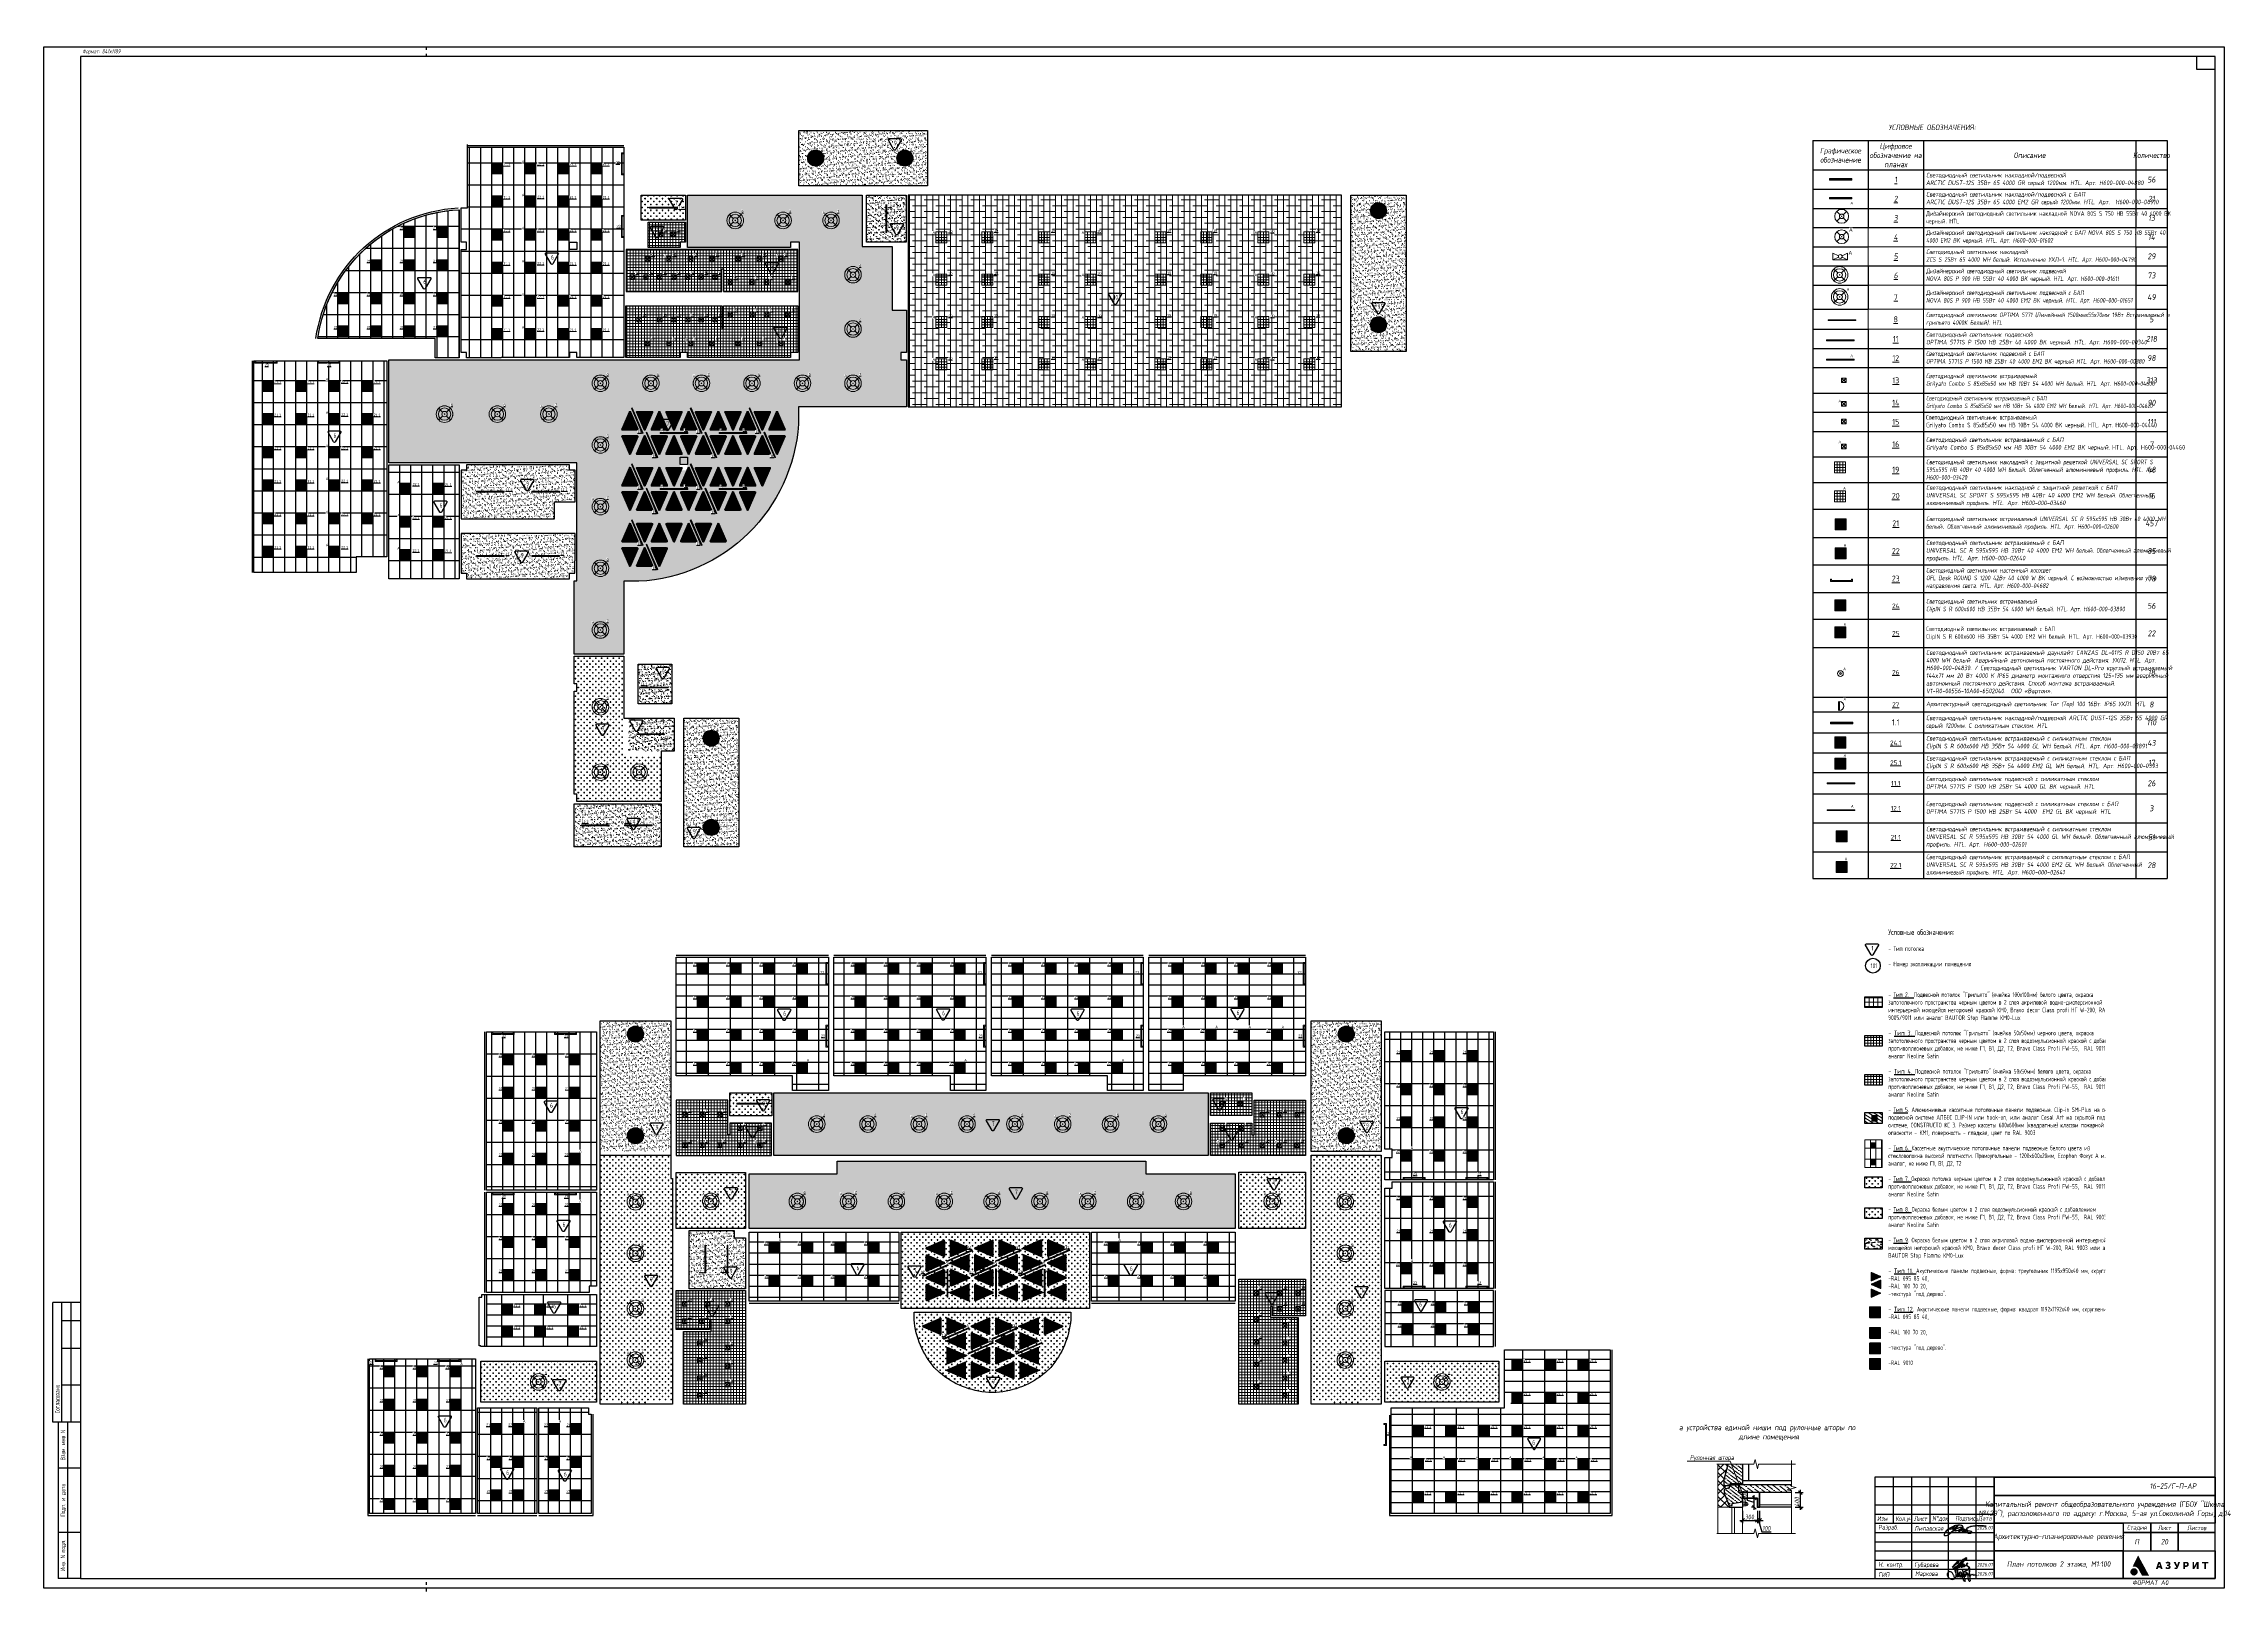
# Paper-space layout '20.2эт' of a CAD drawing. Header units: millimetres. Extents: x -6 to 1179, y -21 to 820.
# The model-space entities are those that its viewports show. They can reach past a viewport. Long polylines and large blocks are cut down to what shows.
import ezdxf
from ezdxf import colors
from ezdxf.entities.mleader import LeaderData, LeaderLine
from ezdxf.enums import TextEntityAlignment as Align
from ezdxf.math import Vec2, Vec3

# ---------------------------------------------------------------- set-up
doc = ezdxf.new("R2010")
doc.units = ezdxf.units.MM
doc.linetypes.add('ACAD_ISO03W100', pattern=[30, 12, -18])
for name, color, linetype in [('!!_для разрезов', 7, 'Continuous'), ('_RAMKA', 7, 'Continuous'), ('RAL 9010', 7, 'Continuous'), ('X-ref Light', 250, 'Continuous'), ('X-ref Light Emergency', 249, 'Continuous'), ('АР_Оси_Разм', 250, 'Continuous'), ('АР_Таблицы', 250, 'Continuous'), ('Штриховка в сечении', 7, 'Continuous')]:
    doc.layers.add(name, color=color, linetype=linetype)
for name, color, linetype, lineweight in [('_STAMP', 250, 'Continuous', 30), ('_TEXT', 189, 'Continuous', 30), ('_ЭОМ_ОБЩ_Освещение_текст тип светильника', 172, 'Continuous', 50), ('_ЭОМ_светильник А', 1, 'Continuous', 35), ('_ЭОМ_светильник Р', 4, 'Continuous', 35), ('АР_Выноски_Фасад', 250, 'Continuous', 5), ('АР_Навесной фасад', 250, 'Continuous', 5), ('АР_Окна', 250, 'Continuous', 13), ('АР_Перекрытие', 250, 'Continuous', 30), ('АР_Полы_Штриховка', 252, 'Continuous', 0), ('АР_Потолки_Штриховка', 252, 'Continuous', 0), ('АР_Спецификация', 250, 'Continuous', 15), ('АР_Стены фасадные', 7, 'Continuous', 30), ('АР_Толстая линия', 250, 'Continuous', 30), ('АР_Штриховка', 252, 'Continuous', 0), ('Подписи', 5, 'Continuous', 25), ('СИЛА', 1, 'Continuous', 30), ('Текст', 251, 'Continuous', 13), ('Тонкая линия', 250, 'Continuous', 18), ('Штукатурка по существующим стенам', 30, 'Continuous', 70)]:
    doc.layers.add(name, color=color, linetype=linetype, lineweight=lineweight)
for name, color, linetype, lineweight, true_color in [('АР_Потолок_RAL 095 85 40', 7, 'Continuous', 5, 0xddc87a), ('АР_Потолок_RAL 100 70 20', 7, 'Continuous', 5, 0xb3ac85), ('АР_Потолок_Грильято_белый_100х100', 7, 'Continuous', 5, 0xff7070), ('АР_Потолок_Грильято_белый_50х50', 7, 'Continuous', 5, 0x8e00bd), ('АР_Потолок_Грильято_черный_50х50', 7, 'Continuous', 5, 0xfa3e00), ('АР_Потолок_Покраска', 7, 'Continuous', 5, 0x007399), ('АР_Потолок_сетка', 7, 'Continuous', 0, 0x636466), ('АР_Потолок_Текстура дерево', 7, 'Continuous', 5, 0xe7bf8e)]:
    doc.layers.add(name, color=color, linetype=linetype, lineweight=lineweight, true_color=true_color)
doc.layers.get('Defpoints').off()
doc.layers.get('X-ref Light').off()
doc.styles.add('gost', font='isocpeur.ttf')
doc.styles.add('GOST 2.304', font='CS_Gost2304.shx')
doc.styles.add('ISOCPEUR', font='isocpeur.ttf', dxfattribs={"height": 800})
doc.styles.add('ISOCUPER', font='isocpeur.ttf', dxfattribs={"width": 0.85, "oblique": 7})
doc.styles.add('Simplex', font='simplex.shx', dxfattribs={"width": 0.7, "oblique": 15, "height": 250})
doc.styles.add('Архитект', font='isocpeur.ttf', dxfattribs={"width": 0.8, "oblique": 8})
doc.styles.add('Архитектурный размер', font='isocpeur.ttf', dxfattribs={"width": 0.8, "oblique": 8})
doc.styles.add('ГОСТ', font='cad.shx', dxfattribs={"width": 0.8})
doc.dimstyles.new('KK 100', dxfattribs={"dimscale": 100, "dimtxt": 3, "dimasz": 2, "dimexe": 1.5, "dimexo": 2, "dimtad": 1, "dimdec": 0, "dimtxsty": 'GOST 2.304', "dimblk": 'OBLIQUE', "dimcen": 2.5, "dimdle": 1.5, "dimadec": 0, "dimazin": 0, "dimtfac": 1, "dimtdec": 0, "dimtmove": 0, "dimatfit": 3, "dimarcsym": 0})
pattern_1 = [(142.433889, (-2058876.89, -655731.74), (-316.994321, 43.542487), [396.875, -79.375, 0, -79.375])]

# ---------------------------------------------------------------- blocks, each defined once
blk = doc.blocks.new('Логотип Азурит')
at = {"layer": '_STAMP', "linetype": 'Continuous', "true_color": 0x2a3756}
h = blk.add_hatch(color=159, dxfattribs=at)
h.dxf.hatch_style = 1
h.paths.add_polyline_path([(-39.4, 8.5), (-40, 9.6), (-40.6, 10.7), (-41.1, 11.7), (-41.6, 12.6), (-41.8, 12.9), (-41.9, 13), (-41.9, 12.9), (-42, 12.8), (-42.4, 12), (-42.8, 11.2), (-43.1, 10.5), (-43.5, 9.7), (-44.2, 8.3), (-44.5, 7.6), (-44.7, 7.1), (-44.8, 6.9), (-44.7, 6.9), (-44.5, 7), (-44.3, 7), (-44.1, 7), (-43.9, 7), (-43.7, 6.9), (-43.6, 6.9), (-43.4, 6.9), (-43.2, 6.8), (-43.1, 6.7), (-42.9, 6.7), (-42.7, 6.6), (-42.6, 6.5), (-42.4, 6.4), (-42.3, 6.3), (-42.2, 6.2), (-42, 6), (-41.9, 5.9), (-41.8, 5.8), (-41.7, 5.7), (-41.6, 5.5), (-41.3, 4.9), (-41, 4.4), (-40.6, 3.6), (-40, 2.6), (-39.8, 2.1), (-37.9, 2.1), (-36.5, 2.1), (-35.9, 2.1), (-36.5, 3.1), (-36.8, 3.8), (-37.2, 4.4), (-37.7, 5.3), (-38.2, 6.3), (-38.5, 6.9), (-38.9, 7.5)])
at = {"layer": '_STAMP', "linetype": 'Continuous', "true_color": 0x1447b7}
h = blk.add_hatch(color=162, dxfattribs=at)
h.dxf.hatch_style = 1
h.paths.add_polyline_path([(-42.1, 4.2), (-42.1, 4.4), (-42.1, 4.6), (-42.2, 4.8), (-42.3, 4.9), (-42.4, 5.1), (-42.5, 5.3), (-42.6, 5.4), (-42.7, 5.5), (-42.8, 5.6), (-42.9, 5.7), (-43.1, 5.9), (-43.4, 6), (-43.6, 6), (-43.9, 6.1), (-44.2, 6.1), (-44.4, 6.1), (-44.5, 6), (-44.7, 6), (-44.9, 5.9), (-45, 5.8), (-45.2, 5.7), (-45.4, 5.6), (-45.5, 5.5), (-45.6, 5.3), (-45.7, 5.2), (-45.8, 5), (-45.9, 4.9), (-46, 4.7), (-46, 4.5), (-46.1, 4.3), (-46.1, 4.1), (-46.1, 3.9), (-46, 3.7), (-46, 3.5), (-45.9, 3.4), (-45.9, 3.2), (-45.8, 3.1), (-45.7, 3), (-45.6, 2.9), (-45.5, 2.8), (-45.4, 2.7), (-45.3, 2.6), (-45.2, 2.5), (-45.1, 2.4), (-45, 2.3), (-44.8, 2.3), (-44.7, 2.2), (-44.6, 2.2), (-44.4, 2.2), (-44.3, 2.1), (-44.1, 2.1), (-43.8, 2.1), (-43.6, 2.2), (-43.3, 2.3), (-43.1, 2.4), (-42.9, 2.5), (-42.7, 2.7), (-42.6, 2.8), (-42.4, 3), (-42.3, 3.1), (-42.3, 3.3), (-42.2, 3.5), (-42.1, 3.7), (-42.1, 3.8), (-42.1, 4)])
at = {"layer": '_STAMP', "linetype": 'Continuous', "true_color": 0x2a3756}
h = blk.add_hatch(color=159, dxfattribs=at)
h.dxf.hatch_style = 1
h.paths.add_polyline_path([(-29.3, 7.9), (-29.6, 8.8), (-29.9, 9.5), (-30.4, 9.5), (-30.9, 9.5), (-30.9, 9.4), (-31.3, 8.4), (-31.6, 7.3), (-32, 6.3), (-32.2, 5.6), (-32.1, 5.6), (-31.7, 5.6), (-31.2, 5.6), (-31.1, 6), (-31, 6.4), (-30.4, 6.4), (-29.8, 6.4), (-29.6, 6), (-29.5, 5.6), (-29, 5.6), (-28.5, 5.6), (-28.6, 5.8), (-28.9, 6.8)])
h.paths.add_polyline_path([(-30.8, 7.2), (-30.7, 7.3), (-30.6, 7.9), (-30.4, 8.4), (-30.4, 8.6), (-30.4, 8.7), (-30.4, 8.6), (-30.3, 8.4), (-30.2, 8.1), (-30.1, 7.7), (-30, 7.3), (-30, 7.2), (-30.4, 7.2)], flags=16)
h = blk.add_hatch(color=159, dxfattribs=at)
h.dxf.hatch_style = 1
h.paths.add_polyline_path([(-24.4, 7.3), (-24.5, 7.4), (-24.6, 7.5), (-24.7, 7.6), (-24.8, 7.6), (-24.7, 7.7), (-24.6, 7.8), (-24.5, 7.9), (-24.5, 8), (-24.4, 8.1), (-24.3, 8.2), (-24.3, 8.3), (-24.3, 8.3), (-24.3, 8.5), (-24.3, 8.7), (-24.3, 8.7), (-24.3, 8.8), (-24.4, 9), (-24.5, 9.1), (-24.6, 9.3), (-24.8, 9.4), (-24.9, 9.5), (-25.1, 9.5), (-25.3, 9.6), (-25.6, 9.6), (-25.7, 9.6), (-25.9, 9.6), (-26.1, 9.6), (-26.2, 9.5), (-26.4, 9.5), (-26.5, 9.4), (-26.7, 9.3), (-26.8, 9.2), (-26.9, 9.2), (-26.8, 9), (-26.6, 8.7), (-26.5, 8.5), (-26.5, 8.5), (-26.5, 8.5), (-26.3, 8.6), (-26.2, 8.7), (-26.1, 8.7), (-25.9, 8.8), (-25.8, 8.8), (-25.7, 8.8), (-25.6, 8.8), (-25.5, 8.8), (-25.5, 8.7), (-25.4, 8.7), (-25.3, 8.6), (-25.3, 8.6), (-25.3, 8.5), (-25.3, 8.4), (-25.3, 8.3), (-25.3, 8.2), (-25.4, 8.1), (-25.4, 8.1), (-25.4, 8.1), (-25.5, 8), (-25.6, 8), (-25.8, 8), (-26.1, 8), (-26.1, 7.6), (-26.1, 7.2), (-25.8, 7.2), (-25.5, 7.2), (-25.5, 7.2), (-25.4, 7.2), (-25.3, 7.2), (-25.3, 7.1), (-25.2, 7.1), (-25.2, 7), (-25.2, 7), (-25.2, 6.9), (-25.2, 6.8), (-25.2, 6.7), (-25.2, 6.6), (-25.2, 6.6), (-25.3, 6.5), (-25.3, 6.5), (-25.4, 6.5), (-25.4, 6.4), (-25.5, 6.4), (-25.7, 6.4), (-25.8, 6.4), (-25.9, 6.4), (-26, 6.4), (-26.2, 6.5), (-26.3, 6.6), (-26.4, 6.7), (-26.5, 6.8), (-26.8, 6.5), (-26.9, 6.3), (-27, 6.2), (-27, 6.1), (-27, 6.1), (-26.9, 6.1), (-26.8, 6), (-26.6, 5.8), (-26.4, 5.7), (-26.2, 5.6), (-26, 5.6), (-25.8, 5.6), (-25.5, 5.6), (-25.3, 5.6), (-25.1, 5.6), (-25, 5.7), (-24.9, 5.7), (-24.7, 5.8), (-24.6, 5.9), (-24.5, 5.9), (-24.4, 6), (-24.4, 6.1), (-24.3, 6.2), (-24.3, 6.4), (-24.2, 6.5), (-24.2, 6.7), (-24.2, 6.8), (-24.2, 6.9), (-24.2, 7.1), (-24.3, 7.2), (-24.3, 7.3)])
h = blk.add_hatch(color=159, dxfattribs=at)
h.dxf.hatch_style = 1
h.paths.add_polyline_path([(-19.6, 8), (-19.4, 8.7), (-19.1, 9.2), (-19, 9.5), (-19.2, 9.5), (-19.5, 9.5), (-20, 9.5), (-20, 9.4), (-20.3, 8.7), (-20.6, 7.8), (-20.6, 7.7), (-20.7, 7.6), (-20.7, 7.6), (-20.7, 7.7), (-20.8, 8), (-21, 8.4), (-21.3, 9.1), (-21.5, 9.5), (-22.1, 9.5), (-22.6, 9.5), (-22.4, 9.2), (-21.9, 8.2), (-21.3, 7.1), (-21.1, 6.6), (-21.1, 6.6), (-21.1, 6.5), (-21.1, 6.5), (-21.2, 6.4), (-21.3, 6.4), (-21.4, 6.4), (-21.5, 6.4), (-21.5, 6.4), (-21.6, 6.4), (-21.7, 6.5), (-21.8, 6.5), (-21.9, 6.5), (-21.9, 6.4), (-22.1, 6), (-22.2, 5.9), (-22.2, 5.8), (-22.1, 5.8), (-21.9, 5.7), (-21.8, 5.6), (-21.7, 5.6), (-21.5, 5.6), (-21.3, 5.6), (-21.1, 5.6), (-21, 5.6), (-20.9, 5.7), (-20.8, 5.7), (-20.7, 5.8), (-20.6, 5.8), (-20.6, 5.9), (-20.5, 6), (-20.3, 6.2), (-20.3, 6.4), (-20.2, 6.5), (-19.9, 7.3)])
h = blk.add_hatch(color=159, dxfattribs=at)
h.dxf.hatch_style = 1
h.paths.add_polyline_path([(-14.5, 7.5), (-14.4, 7.6), (-14.4, 7.7), (-14.3, 8), (-14.3, 8.2), (-14.3, 8.4), (-14.4, 8.6), (-14.4, 8.8), (-14.5, 8.9), (-14.6, 9), (-14.6, 9.1), (-14.7, 9.2), (-14.8, 9.3), (-14.9, 9.4), (-15.1, 9.4), (-15.2, 9.5), (-15.3, 9.5), (-15.5, 9.5), (-16.3, 9.5), (-17.2, 9.5), (-17.2, 7.6), (-17.2, 5.6), (-16.7, 5.6), (-16.3, 5.6), (-16.3, 6.2), (-16.3, 6.8), (-15.9, 6.8), (-15.6, 6.8), (-15.4, 6.9), (-15.2, 6.9), (-15, 7), (-14.8, 7.1), (-14.7, 7.2), (-14.6, 7.4)])
h.paths.add_polyline_path([(-15.6, 7.7), (-15.7, 7.7), (-16, 7.7), (-16.3, 7.7), (-16.3, 8.2), (-16.3, 8.7), (-15.9, 8.7), (-15.6, 8.7), (-15.6, 8.7), (-15.5, 8.7), (-15.4, 8.6), (-15.4, 8.5), (-15.3, 8.4), (-15.3, 8.4), (-15.3, 8.2), (-15.3, 8.1), (-15.3, 8), (-15.3, 7.9), (-15.4, 7.9), (-15.4, 7.8), (-15.4, 7.8), (-15.5, 7.7)], flags=16)
h = blk.add_hatch(color=159, dxfattribs=at)
h.dxf.hatch_style = 1
h.paths.add_polyline_path([(-10.1, 7.8), (-10, 8), (-9.9, 8.1), (-9.9, 7.9), (-10, 7.5), (-10, 6.7), (-10, 5.6), (-9.5, 5.6), (-9, 5.6), (-9, 7.6), (-9, 9.5), (-9.5, 9.5), (-10, 9.5), (-10.4, 8.9), (-10.8, 8.1), (-11, 7.8), (-11.3, 7.3), (-11.4, 7.1), (-11.4, 7), (-11.4, 7.3), (-11.4, 7.8), (-11.4, 8.6), (-11.4, 9.5), (-11.9, 9.5), (-12.3, 9.5), (-12.3, 7.6), (-12.3, 5.6), (-11.9, 5.6), (-11.4, 5.6), (-11.2, 5.9), (-10.6, 6.9), (-10.3, 7.4)])
h = blk.add_hatch(color=159, dxfattribs=at)
h.dxf.hatch_style = 1
h.paths.add_polyline_path([(-3.7, 9.1), (-3.7, 9.5), (-5.4, 9.5), (-7.1, 9.5), (-7.1, 9.1), (-7.1, 8.7), (-6.5, 8.7), (-5.9, 8.7), (-5.9, 7.2), (-5.9, 5.6), (-5.4, 5.6), (-5, 5.6), (-5, 7.2), (-5, 8.7), (-4.3, 8.7), (-3.7, 8.7)])
blk = doc.blocks.new('подпись Липавская')
at = {"color": 162, "lineweight": 18, "true_color": 0x0034d1}
for points, knots in [([(2.4, -0.6), (1.9, -1.1), (1.5, -1.5), (0.6, -2.3), (0.2, -2.6), (-0.4, -3.1), (-0.8, -3.3), (-1.5, -3.6), (-1.9, -3.7), (-2.4, -3.8), (-2.6, -3.8), (-2.9, -3.6), (-3, -3.5), (-3.1, -3.2), (-3, -3.1), (-3, -2.6), (-2.9, -2.3), (-2.6, -1.9), (-2.5, -1.7), (-2, -1), (-1.6, -0.6), (-0.8, 0.1), (-0.4, 0.4), (0.6, 0.9), (1, 1.2), (1.6, 1.4), (1.6, 1.4), (1.7, 1.5)], [1.927995, 1.927995, 1.927995, 1.927995, 2.162861, 2.162861, 2.342684, 2.342684, 2.481252, 2.481252, 2.589465, 2.589465, 2.644352, 2.644352, 2.684993, 2.684993, 2.725633, 2.725633, 2.816518, 2.816518, 2.907403, 2.907403, 3.101021, 3.101021, 3.294638, 3.294638, 3.488255, 3.488255, 3.514244, 3.514244, 3.514244, 3.514244]), ([(1.5, 0.1), (1.6, 0.1), (1.8, 0.1), (2, 0.2), (2.1, 0.3), (2.5, 0.4), (2.7, 0.6), (3, 0.7)], [0.9055552, 0.9055552, 0.9055552, 0.9055552, 0.9629326, 0.9629326, 1.02031, 1.02031, 1.1239395, 1.1239395, 1.1239395, 1.1239395]), ([(6.8, 0.3), (6.6, 0.1), (6.3, 0), (5.8, -0.3), (5.5, -0.5), (5, -0.7), (4.7, -0.8), (4.2, -1), (4, -1), (3.6, -1.1), (3.4, -1.1), (3, -1.1), (2.8, -1.1), (2.6, -1), (2.5, -1), (2.4, -0.8), (2.3, -0.7), (2.4, -0.6)], [4.3062538, 4.3062538, 4.3062538, 4.3062538, 4.4138757, 4.4138757, 4.5214976, 4.5214976, 4.6291196, 4.6291196, 4.7090277, 4.7090277, 4.7729116, 4.7729116, 4.8231548, 4.8231548, 4.8495834, 4.8495834, 4.87234, 4.87234, 4.87234, 4.87234]), ([(2.8, -0.2), (3.1, 0.1), (3.6, 0.3), (4.3, 0.6), (4.6, 0.7), (5.2, 0.9), (5.6, 0.9), (6.2, 1), (6.5, 1), (6.8, 1)], [4.9347748, 4.9347748, 4.9347748, 4.9347748, 5.0568055, 5.0568055, 5.1788362, 5.1788362, 5.3146558, 5.3146558, 5.3908243, 5.3908243, 5.3908243, 5.3908243]), ([(5.1, 2.3), (5.5, 2.3), (5.9, 2.2), (6.5, 2), (6.7, 2), (7.1, 1.6), (7.3, 1.3), (7.3, 1), (7.2, 0.9), (7.2, 0.8)], [3.9400756, 3.9400756, 3.9400756, 3.9400756, 4.077799, 4.077799, 4.1515227, 4.1515227, 4.2252463, 4.2252463, 4.2499379, 4.2499379, 4.2499379, 4.2499379]), ([(7.2, 0.8), (7.3, 0.7), (7.3, 0.5), (7.3, 0.3), (7.3, 0.2), (7.3, 0), (7.2, 0), (7.2, 0)], [5.43291642, 5.43291642, 5.43291642, 5.43291642, 5.46279586, 5.46279586, 5.4926753, 5.4926753, 5.50331351, 5.50331351, 5.50331351, 5.50331351]), ([(7.2, 0), (7.4, 0), (7.5, 0), (7.8, 0), (8, 0), (8.2, -0.2), (8.3, -0.3), (8.3, -0.4)], [6.0978529, 6.0978529, 6.0978529, 6.0978529, 6.1425729, 6.1425729, 6.1872929, 6.1872929, 6.2036694, 6.2036694, 6.2036694, 6.2036694]), ([(8.7, -0.5), (8.8, -0.1), (9.2, 0.3), (9.8, 0.8), (10.2, 1.1), (11, 1.4), (11.4, 1.5), (12.7, 1.7), (13.6, 1.8), (15, 1.9), (15.7, 1.9), (16.8, 1.9), (17.2, 1.9), (18, 1.8), (18.5, 1.8), (19.2, 1.7), (19.4, 1.7), (19.7, 1.7)], [7.769656, 7.769656, 7.769656, 7.769656, 7.921996, 7.921996, 8.074335, 8.074335, 8.226675, 8.226675, 8.542229, 8.542229, 8.775159, 8.775159, 8.93404, 8.93404, 9.09292, 9.09292, 9.186254, 9.186254, 9.186254, 9.186254]), ([(6.6, -0.7), (6.5, -0.8), (6.4, -0.9), (6, -1.1), (5.7, -1.3), (5.4, -1.4), (5.3, -1.4), (5.2, -1.4), (5.1, -1.4), (5, -1.4), (5, -1.4), (4.9, -1.4), (4.8, -1.3), (4.8, -1.1), (4.8, -1.1), (4.9, -1), (4.9, -1), (4.9, -0.9), (5, -0.9), (5.1, -0.8), (5.3, -0.7), (5.5, -0.6), (5.6, -0.5), (5.9, -0.4), (6, -0.3), (6.3, -0.3), (6.3, -0.3), (6.4, -0.2)], [5.5967371, 5.5967371, 5.5967371, 5.5967371, 5.6654435, 5.6654435, 5.7341498, 5.7341498, 5.7599769, 5.7599769, 5.7754743, 5.7754743, 5.7848694, 5.7848694, 5.7920528, 5.7920528, 5.7992363, 5.7992363, 5.8064198, 5.8064198, 5.8255794, 5.8255794, 5.8652806, 5.8652806, 5.9049817, 5.9049817, 5.9720452, 5.9720452, 5.9983972, 5.9983972, 5.9983972, 5.9983972]), ([(7.7, -1.2), (7.7, -1.3), (7.6, -1.3), (7.4, -1.4), (7.3, -1.5), (7.1, -1.5), (7, -1.5), (6.9, -1.4), (6.9, -1.4), (6.8, -1.3), (6.8, -1.2), (6.8, -1.1), (6.8, -1), (6.9, -0.9), (6.9, -0.9), (7, -0.8), (7.1, -0.7), (7.4, -0.6), (7.6, -0.5), (7.7, -0.5)], [6.3030834, 6.3030834, 6.3030834, 6.3030834, 6.3311025, 6.3311025, 6.3581066, 6.3581066, 6.3684891, 6.3684891, 6.3749758, 6.3749758, 6.3814625, 6.3814625, 6.3879491, 6.3879491, 6.4022384, 6.4022384, 6.4305971, 6.4305971, 6.4944159, 6.4944159, 6.4944159, 6.4944159]), ([(8.6, -1.2), (8.5, -1.3), (8.4, -1.3), (8.3, -1.4), (8.2, -1.4), (8.1, -1.5), (8, -1.5), (7.9, -1.4), (7.8, -1.4), (7.7, -1.3), (7.7, -1.3), (7.7, -1.2)], [6.63437936, 6.63437936, 6.63437936, 6.63437936, 6.65591892, 6.65591892, 6.6718971, 6.6718971, 6.68234273, 6.68234273, 6.6889962, 6.6889962, 6.69151939, 6.69151939, 6.69151939, 6.69151939]), ([(9.7, -1.1), (9.9, -1.1), (10.3, -1), (11, -1), (11.3, -1), (11.8, -1.2), (11.9, -1.4), (12.1, -1.8), (12, -2.1), (11.8, -2.3), (11.7, -2.4), (11.3, -2.5), (11.2, -2.5), (10.6, -2.5), (10.3, -2.5), (9.7, -2.3), (9.5, -2.2), (9.1, -2), (8.9, -1.9), (8.6, -1.5), (8.6, -1.4), (8.6, -1.2)], [7.0162906, 7.0162906, 7.0162906, 7.0162906, 7.0993883, 7.0993883, 7.1824861, 7.1824861, 7.2545595, 7.2545595, 7.301037, 7.301037, 7.3475144, 7.3475144, 7.3939919, 7.3939919, 7.486045, 7.486045, 7.578098, 7.578098, 7.6546435, 7.6546435, 7.6967383, 7.6967383, 7.6967383, 7.6967383]), ([(9.2, -0.6), (9.2, -0.6), (9.3, -0.6), (9.5, -0.5), (9.5, -0.5), (9.6, -0.5), (9.7, -0.6), (9.8, -0.8), (9.8, -0.8), (9.8, -0.9), (9.8, -1), (9.8, -1), (9.7, -1.1), (9.7, -1.1)], [6.85701628, 6.85701628, 6.85701628, 6.85701628, 6.88166544, 6.88166544, 6.8944683, 6.8944683, 6.90289754, 6.90289754, 6.91132677, 6.91132677, 6.91975601, 6.91975601, 6.93200035, 6.93200035, 6.93200035, 6.93200035])]:
    blk.add_open_spline(points, degree=3, knots=knots, dxfattribs=at)
blk.add_spline([(0, 0), (0, -0.1), (0.3, -0.2), (0.8, 0), (1.4, 0.3), (1.9, 0.6), (2.3, 0.9), (2.7, 1.2), (2.9, 1.5), (3, 1.7), (3, 1.9), (2.7, 1.9), (2.4, 1.7), (1.8, 1.3), (1.5, 1), (1.2, 0.5), (1.1, 0.1), (1.2, -0.1), (1.6, -0.2), (2.1, 0), (2.5, 0.2), (2.9, 0.4), (3.5, 0.7), (4.1, 1.2), (4.6, 1.8), (4.8, 2.1), (4.9, 2.3), (4.5, 2.1), (4.1, 1.7), (3.7, 1.3), (3.1, 0.5), (2.4, -0.2), (1.7, -1), (0.7, -1.8), (-0.1, -2.5), (-1.4, -3.3), (-2.7, -3.4), (-2.7, -2.6), (-2.3, -1.8), (-1.6, -1), (-0.5, -0.1), (1, 0.8), (2, 1.3), (3.5, 1.8), (4.9, 2), (5.9, 2), (6.5, 1.8), (6.9, 1.5), (7, 1.1), (6.6, 0.4), (5.7, -0.1), (4.4, -0.6), (3.4, -0.9), (2.6, -0.8), (3.8, 0.1), (4.9, 0.5), (6.3, 0.7), (7.1, 0.5), (7, 0.1), (6.8, -0.2), (6.4, -0.5), (5.9, -0.9), (5, -1.2), (5.4, -0.9), (5.6, -0.8), (5.9, -0.6), (6.2, -0.5), (6.9, -0.3), (7.6, -0.2), (8, -0.4), (8.1, -0.4), (8, -0.6), (7.7, -1), (7.3, -1.2), (7, -1.2), (7.2, -1), (7.4, -0.9), (7.8, -0.7), (8.1, -0.6), (8.4, -0.6), (8.5, -0.7), (8.4, -1.1), (8.2, -1.2), (8, -1.2), (8, -1), (8.2, -0.9), (8.7, -0.9), (9, -0.9), (9.6, -0.8), (9.4, -1.1), (10.8, -1.2), (11.7, -1.6), (11.8, -1.9), (10.3, -2.2), (9.5, -1.9), (8.9, -1.5), (8.8, -0.7), (9.2, -0.1), (9.8, 0.5), (10.7, 1), (12.2, 1.4), (13.8, 1.6), (15.5, 1.7), (16.6, 1.7), (17.2, 1.6), (18.3, 1.6), (19.6, 1.4)], degree=3, dxfattribs=at)
for points in [[(0.2, 0.1), (0.5, 0.1), (0.6, 0.2), (0.9, 0.3)], [(1.6, 0.7), (1.9, 0.9), (2.1, 1), (2.3, 1.2)], [(2, 1.1), (1.8, 0.9), (1.7, 0.8), (1.6, 0.7)], [(3.3, 0.4), (3.1, 0.2), (3, 0), (2.8, -0.2)], [(3.2, 2), (3.6, 2), (3.9, 2.1), (4.2, 2.2)], [(8.3, -0.4), (8.4, -0.4), (8.6, -0.4), (8.7, -0.5)]]:
    blk.add_open_spline(points, degree=3, dxfattribs=at)
blk = doc.blocks.new('A$C87e5faed')
at = {"color": 172, "true_color": 0x1616e3}
for p, q in [((4.5, 4), (1.3, 0.4)), ((1.3, 0.4), (4.4, 3.1)), ((1.3, 0.4), (4.4, 3)), ((4.5, 3.9), (1.4, 0.4)), ((2.7, -0.6), (4.6, 1.4)), ((2.8, -0.6), (4.6, 1.3)), ((3.9, 0), (3.2, -0.6)), ((3.9, 0), (4, 0.1)), ((4, 0.1), (4.6, 0.7)), ((4.1, 0.2), (4.6, 0.6)), ((4.5, 3.2), (4.7, 3.4)), ((4.5, 3.1), (4.7, 3.3)), ((4.6, 1.4), (5.1, 1.9)), ((4.6, 1.4), (4.9, 1.8)), ((4.6, 0.5), (4.6, 0.3)), ((4.6, 0.3), (4.8, 0.2)), ((4.7, 0.7), (7.2, 2.9)), ((4.9, 1.3), (4.7, 0.9)), ((4.7, 0.7), (4.7, 0.6)), ((4.7, 0.6), (4.7, 0.3)), ((4.7, 0.3), (4.8, 0.3)), ((4.8, 0.8), (7.2, 3)), ((5, 1.3), (4.8, 0.8)), ((4.8, 0.3), (5.3, 0.4)), ((4.8, 0.2), (5.3, 0.4)), ((4.8, 0.2), (5.3, 0.4)), ((7.2, 3), (5, 1.3)), ((7.1, 3), (5, 1.3)), ((5.1, 2), (7.4, 4.8)), ((5.2, 2.1), (7.4, 4.8)), ((5.3, 0.4), (7.5, 2)), ((5.3, 0.4), (6.5, 1.2)), ((6.7, 1.4), (6.2, 0.8)), ((6.5, 1.2), (6.2, 0.8)), ((6.7, 1.4), (7.6, 2)), ((6.7, 0.6), (7.1, 0.9)), ((7.5, 2), (6.8, 1.5)), ((6.8, 0.5), (7.2, 1)), ((6.9, 1.5), (6.9, 1.5)), ((7.8, 1.8), (7.1, 0.9)), ((7.2, 1), (8, 1.7)), ((7.9, 1.7), (7.2, 1)), ((7.2, 1), (7.3, 0.8)), ((7.3, 1), (8, 1.6)), ((7.4, 0.9), (7.3, 1)), ((7.3, 0.8), (7.5, 0.8)), ((7.4, 4.8), (8.7, 5.6)), ((7.4, 4.8), (8.7, 5.6)), ((7.4, 0.9), (7.5, 0.9)), ((7.5, 2), (7.6, 2)), ((7.5, 0.8), (7.8, 0.9)), ((7.5, 0.9), (7.8, 0.9)), ((7.8, 0.9), (9, 1.7)), ((7.8, 0.9), (9.1, 1.6)), ((9.2, 1.5), (10.5, 0.4)), ((9.2, 1.4), (10.5, 0.4)), ((9.7, 2.6), (9.6, 2.6)), ((9.7, 2.5), (9.6, 2.5)), ((9.8, 2.5), (9.7, 2.6)), ((9.7, 2.5), (9.7, 2.5)), ((3, -0.7), (2.7, -0.6)), ((3, -0.7), (2.8, -0.6)), ((3.2, -0.6), (3, -0.7)), ((3.3, -0.6), (3, -0.7)), ((3.9, 0), (3.3, -0.6)), ((10.2, -0.7), (7.3, -2.5)), ((10.2, -0.8), (7.3, -2.6))]:
    blk.add_line(p, q, dxfattribs=at)
for points in [[(3.9, 0), (3.1, -0.2), (2.4, -0.3), (2.1, -0.3), (2.1, -0.1), (2.4, 0.2), (4.5, 1.6)], [(4, 0.1), (3.1, -0.2), (2.4, -0.3), (2.2, -0.2), (2.2, -0.1), (2.5, 0.2), (4.5, 1.6), (4.6, 1.4)], [(4.6, 0.5), (4.2, 0.1), (4, 0.1)], [(4.6, 0.6), (4.6, 0.5), (4.2, 0.2), (4.1, 0.2)], [(4.5, 3.1), (4.4, 2.2), (4.6, 1.6)], [(4.4, 3), (4.4, 2.2), (4.5, 1.6)], [(4.6, 1.6), (5.1, 2)], [(4.6, 1.6), (4.9, 1.8)], [(4.6, 1.6), (4.6, 1.4)], [(4.6, 1.4), (4.7, 0.9)], [(4.6, 1.3), (4.7, 0.9), (4.6, 0.7)]]:
    blk.add_lwpolyline(points, dxfattribs=at)
for points in [[(4.7, 3.3), (5.1, 3.7, 0.664719), (5, 3.9, 0.116051), (4.6, 3.6, 0.12803), (4.5, 3.4), (4.4, 3.1)], [(4.7, 3.4), (5.1, 3.7, 0.620604), (5, 3.8, 0.116009), (4.7, 3.6, 0.126024), (4.5, 3.3), (4.5, 3.2)], [(5.1, 1.9), (5.4, 2.1), (9.2, 5.1, 0.828646), (8.7, 5.6)], [(5.2, 2.1), (5.4, 2.2), (9.1, 5.1, 0.817588), (8.7, 5.6)]]:
    blk.add_lwpolyline(points, format="xyb", dxfattribs=at)
for centre, radius, start, end in [((6.4, 0.7), 0.164, 144.8899, 225.505), ((6.4, 0.7), 0.222, 144.8899, 225.505), ((6.5, 0.9), 0.486, 237.4946, 304.5474), ((6.5, 0.9), 0.428, 237.4946, 304.5474), ((7.2, 2.9), 0.0636, 335.3486, 107.8343), ((7.9, 1.7), 0.131, 327.1495, 150.1539), ((7.9, 1.7), 0.0731, 327.1495, 150.1539), ((9.7, 1.9), 0.682, 96.4472, 194.9902), ((9.7, 1.9), 0.624, 96.4472, 193.5642), ((8.4, 3), 1.49, 299.157, 339.3007), ((8.4, 3), 1.44, 299.6881, 338.4776), ((9.7, 1.9), 0.624, 199.0634, 220.3111), ((9.7, 1.9), 0.682, 200.0512, 220.3111), ((9.9, -0.1), 0.707, 295.4048, 36.3986), ((9.9, -0.1), 0.765, 295.4048, 36.3986)]:
    blk.add_arc(centre, radius, start, end, dxfattribs=at)
blk = doc.blocks.new('Маркова')
at = {"layer": 'Подписи'}
for points in [[(44384.16, 26837.52), (44384.02, 26837.95), (44383.86, 26838.46), (44383.67, 26838.92), (44383.36, 26839.36), (44382.92, 26839.82), (44382.37, 26840.02), (44381.91, 26839.87), (44381.53, 26839.53), (44381.38, 26839.14), (44381.38, 26838.69), (44381.61, 26838.16), (44381.82, 26837.83), (44382.25, 26837.39), (44382.84, 26837.07), (44383.53, 26837.07), (44383.96, 26837.22), (44384.63, 26837.82), (44384.75, 26838.6), (44384.75, 26839.25), (44384.75, 26840.2), (44384.75, 26840.92)], [(44384.96, 26840.5), (44384.84, 26841), (44384.62, 26841.2), (44384.35, 26841.2), (44384.24, 26840.96), (44384.24, 26840.55), (44384.41, 26840.01), (44384.62, 26839.21), (44384.92, 26838.49), (44385.18, 26837.92), (44385.36, 26839.06), (44385.43, 26839.91), (44385.43, 26840.64), (44385.43, 26840.89), (44385.19, 26840.95), (44385.19, 26840.77), (44385.34, 26839.78), (44385.66, 26838.18), (44385.84, 26837.88), (44386.06, 26838.38), (44386.19, 26839.11), (44386.19, 26839.42), (44385.86, 26839.42), (44385.74, 26839.02), (44385.85, 26838.57), (44386.16, 26838.35), (44386.41, 26838.02), (44386.59, 26837.89), (44386.84, 26838.65), (44386.91, 26839.29), (44386.72, 26839.71), (44386.37, 26839.83), (44386.03, 26839.65), (44385.9, 26839.34), (44386.01, 26838.87), (44386.13, 26838.49), (44386.23, 26838.35), (44386.53, 26838.44), (44386.8, 26838.81), (44386.69, 26839.42), (44386.69, 26838.93), (44386.91, 26838.2), (44387.08, 26838.02), (44387.16, 26837.94), (44387.37, 26838.08), (44387.53, 26839.05), (44387.42, 26839.79), (44387.17, 26840.7), (44387.77, 26837.87), (44387.91, 26837.45), (44388.05, 26836.95), (44388.14, 26836.54), (44388.14, 26836.2), (44387.88, 26836.28), (44387.54, 26836.8), (44387.3, 26837.47), (44387.19, 26838.24), (44387.19, 26838.85), (44387.56, 26839.4), (44387.69, 26839.4), (44387.84, 26838.89), (44387.99, 26838.52), (44388.2, 26838.24), (44388.31, 26838.24), (44388.45, 26838.62), (44388.56, 26839.33), (44388.56, 26839.82), (44388.99, 26838.58), (44388.84, 26839.38), (44388.96, 26839.55), (44389.15, 26839.24), (44389.31, 26838.93), (44389.48, 26838.73), (44389.74, 26839.03), (44389.9, 26839.65), (44390, 26840.29), (44389.86, 26841.59), (44389.69, 26841.82), (44389.56, 26841.68), (44389.56, 26841.3), (44389.7, 26840.31), (44389.89, 26838.82), (44389.99, 26837.79), (44389.99, 26837.09), (44389.99, 26836.15), (44389.72, 26836.32), (44389.53, 26836.9), (44389.4, 26837.91), (44389.4, 26838.5), (44389.48, 26839.15), (44389.86, 26838.76), (44389.86, 26838.62), (44390.05, 26838.01), (44390.31, 26838.39), (44390.66, 26839.02), (44390.82, 26838.67), (44391.19, 26839.01), (44391.41, 26838.69), (44391.93, 26838.78), (44392.24, 26838.65), (44392.64, 26838.79)]]:
    blk.add_spline(points, degree=3, dxfattribs=at)
blk = doc.blocks.new('_Azurit_Stamp 1')
at = {"layer": '_STAMP', "lineweight": -2}
for p, q in [((-185, 50), (-120, 50)), ((-120, 55), (-120, 0)), ((-185, 40), (-120, 40)), ((-185, 25), (-120, 25)), ((-185, 20), (-120, 20)), ((-185, 15), (-120, 15)), ((-185, 10), (-120, 10)), ((-185, 5), (-120, 5))]:
    blk.add_line(p, q, dxfattribs=at)
at = {"layer": '_STAMP', "lineweight": 30}
for p, q in [((-175, 55), (-175, 30)), ((-165, 55), (-165, 0)), ((-155, 55), (-155, 30)), ((-145, 55), (-145, 0)), ((-130, 55), (-130, 0)), ((-185, 35), (-120, 35)), ((-185, 30), (-120, 30))]:
    blk.add_line(p, q, dxfattribs=at)
at = {"layer": '_STAMP', "lineweight": -2}
blk.add_lwpolyline([(-185, 0), (0, 0), (0, 55), (-185, 55)], close=True, dxfattribs=at)
at = {"layer": '_STAMP', "lineweight": 30}
for points in [[(-185, 0), (0, 0), (0, 55), (-185, 55)], [(-120, 55), (0, 55), (0, 45), (-120, 45)], [(-120, 45), (0, 45), (0, 30), (-120, 30)], [(-120, 30), (-50, 30), (-50, 15), (-120, 15)], [(-50, 25), (-35, 25), (-35, 30), (-50, 30)], [(-50, 15), (-35, 15), (-35, 25), (-50, 25)], [(-35, 25), (-20, 25), (-20, 30), (-35, 30)], [(-35, 15), (-20, 15), (-20, 25), (-35, 25)], [(-20, 25), (0, 25), (0, 30), (-20, 30)], [(-20, 15), (0, 15), (0, 25), (-20, 25)], [(-120, 15), (-50, 15), (-50, 0), (-120, 0)], [(-50, 15), (0, 15), (0, 0), (-50, 0)]]:
    blk.add_lwpolyline(points, close=True, dxfattribs=at)
at = {"color": 172, "true_color": 0x1616e3}
blk.add_blockref('подпись Липавская', (-144.2, 26.9), dxfattribs=at)
at = {"linetype": 'Continuous'}
blk.add_blockref('Логотип Азурит', (0, -0.5), dxfattribs=at)
at = {"color": 172, "true_color": 0x1616e3, "xscale": 1.418317179910401, "yscale": 1.418317179910401, "zscale": 1.418317179910401}
blk.add_blockref('Маркова', (-63092.4, -38063.9), dxfattribs=at)
at = {"color": 241, "ltscale": 100, "true_color": 0xf7abae}
blk.add_blockref('A$C87e5faed', (-144.2, 5.7), dxfattribs=at)
at = {"layer": '_STAMP', "color": 7, "lineweight": -2, "attachment_point": 4}
for s, width, gutter_width, heights, insert, char_height, style in [('{\\C256;\\c0;16-25/Г-П-АР}', 69.159, 0, [9.61], (-35.5, 50.2), 3, 'Архитектурный размер'), ('Изм', 10, 12.5, [0], (-183.7, 32.5), 2.5, 'Архитект'), ('Разраб.', 20, 12.5, [0], (-183, 27.5), 2.5, 'Архитект'), ('Кол.уч', 10, 12.5, [0], (-173.7, 32.2), 2.5, 'Архитект'), ('Лист', 10, 12.5, [0], (-163.7, 32.5), 2.5, 'Архитект'), ('Липавская', 19.036, 12.5, [0], (-163.4, 27.2), 2.5, 'Архитект'), ('N%%Dдок', 10, 12.5, [0], (-153.7, 32.5), 2.5, 'Архитект'), ('Подпись', 10, 12.5, [0], (-141.2, 32.5), 2.5, 'Архитект'), ('Дата', 10, 12.5, [0], (-128.7, 32.5), 2.5, 'Архитект'), ('Н. контр.', 20, 12.5, [0], (-183, 7.3), 2.5, 'Архитект'), ('ГИП', 20, 12.5, [0], (-183, 2), 2.5, 'Архитектурный размер'), ('Губарева', 19.036, 12.5, [0], (-163.4, 7.2), 2.5, 'Архитект'), ('Маркова', 19.036, 12.5, [0], (-163, 2.3), 2.5, 'Архитектурный размер')]:
    blk.add_mtext_dynamic_manual_height_columns(s, width=width, gutter_width=gutter_width, heights=heights, dxfattribs=dict(at, insert=insert, char_height=char_height, style=style))
at = {"layer": '_STAMP', "color": 7, "lineweight": -2, "char_height": 3, "attachment_point": 5, "style": 'Архитектурный размер'}
for s, insert, width in [('Капитальный ремонт общеобразовательного учреждения (ГБОУ "Школа №429"), расположенного по адресу: г.Москва, 5-ая ул.Соколиной Горы, д.14', (-60, 37.5), 120), ('Архитектурно-планировочные решения', (-85, 22.5), 70)]:
    blk.add_mtext(s, dxfattribs=dict(at, insert=insert, width=width))
at = {"layer": '_STAMP', "char_height": 2, "attachment_point": 5, "style": 'Архитект'}
for insert in [(-125, 27.5), (-125, 7.5), (-125, 2.5)]:
    blk.add_mtext('2026.07', dxfattribs=dict(at, insert=insert))
at = {"layer": '_STAMP', "lineweight": -2, "char_height": 2.5, "attachment_point": 5, "style": 'Архитект'}
for s, insert in [('Стадия', (-42.5, 27.5)), ('Лист', (-27.5, 27.5)), ('Листов', (-10, 27.5))]:
    blk.add_mtext_dynamic_manual_height_columns(s, width=15, gutter_width=12.5, heights=[0], dxfattribs=dict(at, insert=insert))
at = {"layer": '_TEXT', "lineweight": -2, "insert": (-42.5, 20), "char_height": 3, "attachment_point": 5, "style": 'Архитект'}
blk.add_mtext_dynamic_manual_height_columns('П', width=13.353, gutter_width=12.5, heights=[9.08], dxfattribs=at)
blk = doc.blocks.new('_DOP_POLE')
at = {"layer": '_STAMP'}
for p, q in [((-15, 85), (-15, 150)), ((0, 150), (-15, 150)), ((-10, 85), (-10, 150)), ((-5, 85), (-5, 150)), ((0, 150), (0, 0)), ((0, 140), (-10, 140)), ((0, 125), (-10, 125)), ((0, 105), (-10, 105)), ((0, 85), (-15, 85)), ((-12, 85), (-12, 0)), ((-7, 85), (-7, 0)), ((0, 60), (-12, 60)), ((0, 25), (-12, 25)), ((0, 0), (-12, 0))]:
    blk.add_line(p, q, dxfattribs=at)
at = {"layer": '_TEXT', "style": 'ISOCPEUR', "width": 0.7}
for s, p in [('Согласовано', (-12.5, 97.5)), ('Взам. инв N', (-9.5, 72.5)), ('Подп. и дата', (-9.5, 42.5)), ('Инв. N подл.', (-9.5, 12.5))]:
    blk.add_text(s, height=2.5, rotation=90, dxfattribs=at).set_placement(p, align=Align.MIDDLE_CENTER)
blk = doc.blocks.new('*U86')
at = {"color": 0}
for p, q in [((1172, 827), (1172, 834)), ((1182, 827), (1172, 827))]:
    blk.add_line(p, q, dxfattribs=at)
at = {"layer": '_RAMKA', "color": 253, "linetype": 'ACAD_ISO03W100', "ltscale": 0.12}
for p, q in [((210, 834), (210, 841)), ((210, 0), (210, 7))]:
    blk.add_line(p, q, dxfattribs=at)
at = {"layer": '_RAMKA', "color": 0}
for points in [[(2, 2), (1187, 2), (1187, 839), (2, 839)], [(22, 7), (1182, 7), (1182, 834), (22, 834)]]:
    blk.add_lwpolyline(points, close=True, dxfattribs=at)
at = {"layer": '_RAMKA'}
blk.add_blockref('_DOP_POLE', (22, 7), dxfattribs=at)
at = {"layer": '_RAMKA', "color": 8, "insert": (23, 836.5), "char_height": 2.2, "attachment_point": 4, "style": 'Simplex'}
blk.add_mtext_dynamic_manual_height_columns('Формат: 841x1189', width=59.756, gutter_width=12.5, heights=[0], dxfattribs=at)
at = {"layer": '_RAMKA', "color": 8, "style": 'Simplex', "oblique": 7, "width": 0.85}
blk.add_attdef('ФОРМАТ_А', (1137, 3.5), '', height=2.5, dxfattribs=at)
blk = doc.blocks.new('подвесной светильник люстра')
at = {"true_color": 0xf8f6b0, "transparency": 33554687}
h = blk.add_hatch(color=51, dxfattribs=at)
h.dxf.hatch_style = 1
edge = h.paths.add_edge_path()
edge.add_ellipse((0, 0), major_axis=(-432, 0), ratio=1, start_angle=225, end_angle=315)
edge.add_line((-305, 305), (-99, 99))
edge.add_ellipse((0, 0), major_axis=(-140, 0), ratio=1, start_angle=225, end_angle=315, ccw=False)
edge.add_line((99, 99), (305, 305))
edge = h.paths.add_edge_path()
edge.add_ellipse((0, 0), major_axis=(-140, 0), ratio=1, start_angle=315, end_angle=405, ccw=False)
edge.add_line((-99, 99), (-305, 305))
edge.add_ellipse((0, 0), major_axis=(-432, 0), ratio=1, start_angle=315, end_angle=405)
edge.add_line((-305, -305), (-99, -99))
edge = h.paths.add_edge_path()
edge.add_ellipse((0, 0), major_axis=(-140, 0), ratio=1, start_angle=405, end_angle=495, ccw=False)
edge.add_line((-99, -99), (-305, -305))
edge.add_ellipse((0, 0), major_axis=(-432, 0), ratio=1, start_angle=405, end_angle=495)
edge.add_line((305, -305), (99, -99))
edge = h.paths.add_edge_path()
edge.add_ellipse((0, 0), major_axis=(-432, 0), ratio=1, start_angle=495, end_angle=585)
edge.add_line((305, 305), (99, 99))
edge.add_ellipse((0, 0), major_axis=(-140, 0), ratio=1, start_angle=495, end_angle=585, ccw=False)
edge.add_line((99, -99), (305, -305))
edge = h.paths.add_edge_path()
edge.add_ellipse((0, 0), major_axis=(-140, 0), ratio=1, start_angle=495, end_angle=585)
edge.add_ellipse((0, 0), major_axis=(-140, 0), ratio=1, start_angle=225, end_angle=315)
edge.add_ellipse((0, 0), major_axis=(-140, 0), ratio=1, start_angle=315, end_angle=405)
edge.add_ellipse((0, 0), major_axis=(-140, 0), ratio=1, start_angle=405, end_angle=495)
edge = h.paths.add_edge_path(flags=16)
edge.add_ellipse((0, 0), major_axis=(-14, 0), ratio=1, start_angle=0, end_angle=360)
at = {"color": 0, "linetype": 'ByBlock', "lineweight": -2}
for points in [[(-305, 305), (-99, 99)], [(305, 305), (99, 99)], [(-99, -99), (-305, -305)], [(99, -99), (305, -305)]]:
    blk.add_lwpolyline(points, dxfattribs=at)
for major_axis in [(-432, 0), (-140, 0), (-140, 0), (-14, 0)]:
    blk.add_ellipse((0, 0), major_axis=major_axis, ratio=1, start_param=3.9269908, end_param=10.2101761, dxfattribs=at)
blk = doc.blocks.new('A$C4757d704')
at = {"true_color": 0xf8f6b0, "transparency": 33554687}
h = blk.add_hatch(color=51, dxfattribs=at)
h.dxf.hatch_style = 1
h.paths.add_polyline_path([(214, 686), (132, 768, 0.1988414), (0, 450, 0.1989834), (132, 132), (214, 214, -0.1989124), (116, 450, -0.1989124)])
edge = h.paths.add_edge_path()
edge.add_arc((450, 450), 334, 135, 180)
edge.add_arc((450, 450), 334, 180, 225)
edge.add_line((214, 214), (347, 347))
edge.add_ellipse((450, 450), major_axis=(-146, 0), ratio=1, start_angle=315, end_angle=405, ccw=False)
edge.add_line((347, 553), (214, 686))
edge = h.paths.add_edge_path()
edge.add_line((214, 686), (347, 553))
edge.add_ellipse((450, 450), major_axis=(-146, 0), ratio=1, start_angle=225, end_angle=315, ccw=False)
edge.add_line((553, 553), (686, 686))
edge.add_arc((450, 450), 334, 45, 135)
h.paths.add_polyline_path([(132, 768), (214, 686, -0.4142136), (686, 686), (768, 768, 0.4143736)])
h.paths.add_polyline_path([(768, 768), (686, 686, -0.1989124), (784, 450, -0.1989124), (686, 214), (768, 132, 0.1989834), (900, 450, 0.1988414)])
edge = h.paths.add_edge_path()
edge.add_line((686, 686), (553, 553))
edge.add_ellipse((450, 450), major_axis=(-146, 0), ratio=1, start_angle=495, end_angle=585, ccw=False)
edge.add_line((553, 347), (686, 214))
edge.add_arc((450, 450), 334, 315, 360)
edge.add_arc((450, 450), 334, 0, 45)
edge = h.paths.add_edge_path()
edge.add_ellipse((450, 450), major_axis=(-146, 0), ratio=1, start_angle=405, end_angle=495, ccw=False)
edge.add_line((347, 347), (214, 214))
edge.add_arc((450, 450), 334, 225, 315)
edge.add_line((686, 214), (553, 347))
h.paths.add_polyline_path([(768, 132), (686, 214, -0.4142136), (214, 214), (132, 132, 0.4140536)])
edge = h.paths.add_edge_path()
edge.add_ellipse((450, 450), major_axis=(-146, 0), ratio=1, start_angle=495, end_angle=585)
edge.add_ellipse((450, 450), major_axis=(-146, 0), ratio=1, start_angle=225, end_angle=315)
edge.add_ellipse((450, 450), major_axis=(-146, 0), ratio=1, start_angle=315, end_angle=405)
edge.add_ellipse((450, 450), major_axis=(-146, 0), ratio=1, start_angle=405, end_angle=495)
edge = h.paths.add_edge_path(flags=0)
edge.add_ellipse((450, 450), major_axis=(-14.6, 0), ratio=1, start_angle=0, end_angle=360)
edge = h.paths.add_edge_path(flags=16)
edge.add_ellipse((450, 450), major_axis=(-14.6, 0), ratio=1, start_angle=0, end_angle=360)
at = {"layer": 'АР_Потолки_Штриховка', "color": 18, "ltscale": 100, "true_color": 0x000000}
for points in [[(132, 768), (347, 553)], [(347, 347), (132, 132)], [(768, 768), (553, 553)], [(553, 347), (768, 132)]]:
    blk.add_lwpolyline(points, dxfattribs=at)
for radius in [450, 334]:
    blk.add_circle((450, 450), radius, dxfattribs=at)
for major_axis in [(-146, 0), (-146, 0), (-14.6, 0)]:
    blk.add_ellipse((450, 450), major_axis=major_axis, ratio=1, start_param=3.9269908, end_param=10.2101761, dxfattribs=at)
blk = doc.blocks.new('*T73')
at = {"layer": 'АР_Спецификация', "color": 7, "lineweight": -2, "ltscale": 1000, "transparency": 16777216}
for p, q in [((0, 0), (19244, 0)), ((0, 0), (0, -40103)), ((3000, 0), (3000, -4725)), ((6000, 0), (6000, -9166)), ((17553, 0), (17553, -4725)), ((19244, 0), (19244, -40103)), ((0, -1600), (19244, -1600)), ((0, -2642), (19244, -2642)), ((0, -3684), (19244, -3684)), ((0, -4725), (19244, -4725)), ((0, -5767), (3000, -5767)), ((17553, -5767), (19244, -5767)), ((17553, -5767), (17553, -40103)), ((0, -6809), (19244, -6809)), ((3000, -6809), (3000, -9166)), ((0, -7850), (3000, -7850)), ((17553, -7850), (19244, -7850)), ((0, -9166), (3000, -9166)), ((17553, -9166), (19244, -9166)), ((0, -10258), (3000, -10258)), ((3000, -10258), (3000, -40103)), ((6000, -10258), (19244, -10258)), ((6000, -10258), (6000, -40103)), ((0, -11299), (19244, -11299)), ((0, -12341), (19244, -12341)), ((0, -13724), (19244, -13724)), ((0, -14766), (19244, -14766)), ((0, -15808), (19244, -15808)), ((0, -17191), (3000, -17191)), ((17553, -17191), (19244, -17191)), ((0, -18574), (19244, -18574)), ((0, -20033), (19244, -20033)), ((0, -21563), (19244, -21563)), ((0, -23046), (19244, -23046)), ((0, -24554), (19244, -24554)), ((0, -26013), (19244, -26013)), ((0, -27543), (19244, -27543)), ((0, -30251), (19244, -30251)), ((0, -31038), (19244, -31038)), ((0, -32191), (3000, -32191)), ((6000, -32191), (19244, -32191)), ((0, -33269), (19244, -33269)), ((0, -34347), (19244, -34347)), ((0, -35500), (19244, -35500)), ((0, -37070), (19244, -37070)), ((0, -38645), (19244, -38645)), ((0, -40103), (19244, -40103))]:
    blk.add_line(p, q, dxfattribs=at)
at = {"layer": 'АР_Спецификация', "color": 7, "linetype": 'ByBlock', "lineweight": 15, "ltscale": 1000, "transparency": 16777216}
for p, q in [((3000, -4725), (3000, -6809)), ((17553, -4725), (17553, -5767)), ((3000, -5767), (17553, -5767)), ((3000, -7850), (17553, -7850)), ((3000, -9166), (17553, -9166)), ((3000, -9166), (3000, -10258)), ((6000, -9166), (6000, -10258)), ((3000, -10258), (6000, -10258)), ((3000, -17191), (17553, -17191)), ((3000, -32191), (6000, -32191))]:
    blk.add_line(p, q, dxfattribs=at)
at = {"layer": 'АР_Спецификация', "color": 0, "lineweight": 18, "ltscale": 1000, "transparency": 16777216}
for s, insert, char_height, width, attachment_point, style in [('{\\C7;Графическое обозначение}', (1500, -800), 300, 2700, 5, 'Архитект'), ('{\\C7;Цифровое обозначение на планах}', (4500, -800), 300, 2700, 5, 'Архитект'), ('{\\C7;Описание}', (11776, -800), 300, 11252.64, 5, 'Архитект'), ('{\\C7;Количество}', (18398, -800), 300, 1391.19, 5, 'Архитект'), ('{\\fISOCPEUR|b1|i0|c204|p34;\\W0.8;\\L1', (4500, -2121), 320, 2700, 5, 'Архитект'), ('Cветодиодный светильник накладной/подвесной\\PARCTIC DUST-12S 35Вт 65 4000 GR серый 1200мм. HTL. Арт. H600-000-04880 ', (6150, -2121), 250, 11252.64, 4, 'Архитект'), ('56', (18398, -2121), 320, 1391.19, 5, 'Архитект'), ('{\\fISOCPEUR|b1|i0|c204|p34;\\W0.8;\\L2', (4500, -3163), 320, 2700, 5, 'Архитект'), ('Cветодиодный светильник накладной/подвесной с БАП\\PARCTIC DUST-12S 35Вт 65 4000 EM2 GR серый 1200мм. HTL. Арт.  H600-000-04910', (6150, -3163), 250, 11252.64, 4, 'Архитект'), ('21', (18398, -3163), 320, 1391.19, 5, 'Архитект'), ('{\\fISOCPEUR|b1|i0|c204|p34;\\W0.8;\\L3', (4500, -4204), 320, 2700, 5, 'Архитект'), ('{\\W0.75;\\C256;Дизайнерский светодиодный светильник накладной NOVA 80S S 750 HB 55Вт 40 4000 BK черный. HTL\\Q7;\\W0.7; }', (6150, -4204), 250, 11252.64, 4, 'ISOCPEUR'), ('13', (18398, -4204), 320, 1391.19, 5, 'Архитект'), ('{\\fISOCPEUR|b1|i0|c204|p34;\\W0.8;\\L4', (4500, -5246), 320, 2700, 5, 'Архитект'), ('{\\W0.75;\\C256;Дизайнерский светодиодный светильник накладной с БАП NOVA 80S S 750 HB 55Вт 40 4000 EM2 BK черный. \\C0;HTL. Арт. H600-000-01602}', (6150, -5246), 250, 11252.64, 4, 'Архитект'), ('{\\W0.75;Cветодиодный светильник накладной \\PZCS S 25Вт 65 4000 WH белый.} {\\C256;Исполнение УХЛ-1. \\W0.75;\\C0;HTL. Арт. H600-000-04790  }', (6150, -6288), 250, 11252.64, 4, 'Архитект'), ('14', (18398, -5246), 320, 1391.19, 5, 'Архитект'), ('{\\fISOCPEUR|b1|i0|c204|p34;\\W0.8;\\L5', (4500, -6288), 320, 2700, 5, 'Архитект'), ('{\\W0.75;\\C256;Дизайнерский светодиодный светильник подвесной \\PNOVA 80S P 900 HB 55Вт 40 4000 BK черный. HTL. Арт. H600-000-01611}', (6150, -7329), 250, 11252.64, 4, 'Архитект'), ('29', (18398, -6288), 320, 1391.19, 5, 'Архитект'), ('{\\fISOCPEUR|b1|i0|c204|p34;\\W0.8;\\L6', (4500, -7329), 320, 2700, 5, 'Архитект'), ('{\\W0.75;Дизайнерский светодиодный светильник подвесной с БАП\\PNOVA 80S P 900 HB \\C256;55Вт 4\\C0;0 4000 EM2 BK черный.\\C256; \\C0;HTL. Арт. H600-000-01651 }', (6150, -8508), 250, 11252.64, 4, 'Архитект'), ('73', (18398, -7329), 320, 1391.19, 5, 'Архитект'), ('{\\fISOCPEUR|b1|i0|c204|p34;\\W0.8;\\L7', (4500, -8508), 320, 2700, 5, 'gost'), ('{\\W0.75;\\C256;Светодиодный светильник OPTIMA 5771 (Линейный 1500ммх55х70мм 19Вт Встраиваемый в грильято 4000К Белый). HTL}', (6150, -9712), 250, 11252.64, 4, 'Архитект'), ('49', (18398, -8508), 320, 1391.19, 5, 'Архитект'), ('{\\fISOCPEUR|b1|i0|c204|p34;\\W0.8;\\L11', (4500, -10779), 320, 2700, 5, 'gost'), ('{\\fISOCPEUR|b1|i0|c204|p34;\\W0.8;\\L8', (4500, -9712), 320, 2700, 5, 'gost'), ('Светодиодный светильник подвесной\\POPTIMA 5771S P 1500 HB {\\C256;25Вт 40 }4000 BK черный. HTL. Арт. H600-000-00340', (6150, -10779), 250, 11252.64, 4, 'Архитект'), ('218', (18398, -10779), 320, 1391.19, 5, 'Архитект'), ('5', (18398, -9712), 320, 1391.19, 5, 'Архитект'), ('{\\fISOCPEUR|b1|i0|c204|p34;\\W0.8;\\L12', (4500, -11820), 320, 2700, 5, 'gost'), ('{\\W0.75;Светодиодный светильник подвесной с БАП \\POPTIMA 5771S P 1500 HB \\C256;25Вт 4\\C0;0 4000 EM2 BK черный HTL. Арт. H600-000-00380}', (6150, -11820), 250, 11252.64, 4, 'Архитект'), ('98', (18398, -11820), 320, 1391.19, 5, 'Архитект'), ('{\\fISOCPEUR|b1|i0|c204|p34;\\W0.8;\\L13', (4500, -13033), 320, 2700, 5, 'gost'), ('{\\Q8;\\W0.75;\\C256;Светодиодный светильник встраиваемый\\PGrilyato Combo S 85х85х50 мм HB 10Вт 54 4000 WH белый. HTL. Арт. H600-000-04600}', (6150, -13033), 250, 11252.64, 4, 'ISOCPEUR'), ('313', (18398, -13033), 320, 1391.19, 5, 'Архитект'), ('{\\fISOCPEUR|b1|i0|c204|p34;\\W0.8;\\L14', (4500, -14245), 320, 2700, 5, 'gost'), ('{\\Q7;\\W0.7;\\C256;Cветодиодный светильник встраиваемый с БАП\\PGrilyato Combo S 85х85х50 мм HB 10Вт 54 4000 ЕМ2 WH\\Q0;\\W0.75; белый\\W0.8;.\\Q7;\\W0.7; HTL. Арт. H600-000-04620}', (6150, -14245), 250, 11252.64, 4, 'ISOCPEUR'), ('90', (18398, -14245), 320, 1391.19, 5, 'Архитект'), ('{\\fISOCPEUR|b1|i0|c204|p34;\\W0.8;\\L15', (4500, -15287), 320, 2700, 5, 'gost'), ('{\\W0.75;Светодиодный светильник встраиваемый\\PGrilyato Combo S 85х85х50 мм HB 10Вт 54 4000 BK черный. HTL. Арт. H600-000-04440}', (6150, -15287), 250, 11252.64, 4, 'ISOCPEUR'), ('111', (18398, -15287), 320, 1391.19, 5, 'Архитект'), ('{\\fISOCPEUR|b1|i0|c204|p34;\\W0.8;\\L16', (4500, -16499), 320, 2700, 5, 'gost'), ('{\\C256;Светодиодный светильник встраиваемый с БАП\\PGrilyato Combo S 85х85х50 мм HB 10Вт 54 4000 ЕМ2 BK черный\\W0.75;\\C0;.\\Q7;\\W0.7;\\C256; \\Q0;\\W0.8;HTL. Арт. H600-000-04460}', (6150, -16499), 250, 11252.64, 4, 'Архитект'), ('7', (18398, -16499), 320, 1391.19, 5, 'Архитект'), ('{\\fISOCPEUR|b1|i0|c204|p34;\\W0.8;\\L19', (4500, -17883), 320, 2700, 5, 'gost'), ('{\\W0.75;Cветодиодный светильник накладной с защитной решеткой UNIVERSAL SC SPORT S 595x595 HB 40Вт 40 4000 WH белый\\fVERDANA.TTF|b0|i0|c204|p34;\\W1;.\\C256; \\fISOCPEUR|b0|i0|c204|p34;\\W0.75;Облегченный алюминиевый профиль. HT\\C0;L. Арт. H600-000-03420}', (6150, -17883), 250, 11252.64, 4, 'Архитект'), ('48', (18398, -17883), 320, 1391.19, 5, 'Архитект'), ('{\\C256;Cветодиодный светильник накладной с защитной решеткой с БАП\\PUNIVERSAL SC SPORT S 595x595 HB 40Вт 40 4000 EM2 WH белый. \\W0.75;Облегченный алюминиевый профиль.\\W0.8; HTL. Арт. H600-000-03460}', (6150, -19304), 250, 11252.64, 4, 'Архитект'), ('{\\fISOCPEUR|b1|i0|c204|p34;\\W0.8;\\L20', (4500, -19304), 320, 2700, 5, 'gost'), ('16', (18398, -19304), 320, 1391.19, 5, 'Архитект'), ('{\\fISOCPEUR|b1|i0|c204|p34;\\W0.8;\\L21', (4500, -20798), 320, 2700, 5, 'gost'), ('{\\W0.75;Cветодиодный светильник встраиваемый UNIVERSAL SC R 595x595 HB 30Вт 40 4000 WH белый\\fVERDANA.TTF|b0|i0|c204|p34;\\W1;.\\fISOCPEUR|b0|i0|c204|p34;\\W0.75;\\C256;\\c0; Облегченный алюминиевый профиль. H\\C0;TL. Арт. H600-000-02600}', (6150, -20798), 250, 11252.64, 4, 'Архитект'), ('457', (18398, -20798), 320, 1391.19, 5, 'Архитект'), ('{\\fISOCPEUR|b1|i0|c204|p34;\\W0.8;\\L22', (4500, -22304), 320, 2700, 5, 'gost'), ('{\\C256;Cветодиодный светильник встраиваемый с БАП\\PUNIVERSAL SC R 595x595 HB 30Вт 40 4000 EM2 WH\\W0.75; белый. Облегченный алюминиевый профиль\\W0.8;. HTL. Арт. H600-000-02640}', (6150, -22304), 250, 11252.64, 4, 'Архитект'), ('85', (18398, -22304), 320, 1391.19, 5, 'Архитект'), ('{\\fISOCPEUR|b1|i0|c204|p34;\\W0.8;\\L23', (4500, -23800), 320, 2700, 5, 'gost'), ('{\\W0.75;\\C256;Cветодиодный светильник настенный кососвет\\POFL Desk ROUND S 1200 42Вт\\C5; \\C256;40 4000 W BK черный.\\C256;\\c0; С возможностью изменения угла направления света. HTL. Арт. H600-000-04682}', (6150, -23800), 250, 11252.64, 4, 'Архитект'), ('78', (18398, -23800), 320, 1391.19, 5, 'Архитект'), ('{\\fISOCPEUR|b1|i0|c204|p34;\\L24', (4500, -25284), 250, 2700, 5, 'ISOCPEUR'), ('{\\W0.75;Cветодиодный светильник встраиваемый\\PClipIN S R 600x600 HB 35Вт 54 4000 WH белый. HTL. Арт. H600-000-03890}', (6150, -25284), 250, 11252.64, 4, 'Архитект'), ('56', (18398, -25284), 320, 1391.19, 5, 'Архитект'), ('{\\fISOCPEUR|b1|i0|c204|p34;\\L25', (4500, -26778), 250, 2700, 5, 'ISOCPEUR'), ('{\\W0.75;Cветодиодный светильник встраиваемый с БАП\\PClipIN S R 600x600 HB 35Вт 54 4000 EM2 WH белый. HTL. Арт. H600-000-03930}', (6150, -26778), 250, 11252.64, 4, 'ISOCPEUR'), ('22', (18398, -26778), 320, 1391.19, 5, 'Архитект'), ('{\\C256;Cветодиодный светильник встраиваемый даунлайт CANZAS DL-011S R D150 20Вт 65 4000 WH белый. Аварийный автономный постоянного действия. УХЛ2. HTL. Арт. H600-000-04830. / Светодиодный светильник VARTON DL-Pro круглый встраиваемый 144x71 мм 20 Вт 4000 K IP65 диаметр монтажного отверстия 125-135 мм аварийный автономный постоянного действия. Способ монтажа встраиваемый. V1-R0-00556-10A00-6502040.  ООО «Вартон».}', (6150, -28897), 250, 11252.64, 4, 'Архитект'), ('{\\fISOCPEUR|b1|i0|c204|p34;\\L26', (4500, -28897), 250, 2700, 5, 'ISOCPEUR'), ('18', (18398, -28897), 320, 1391.19, 5, 'Архитект'), ('{\\fISOCPEUR|b1|i0|c204|p34;\\L27', (4500, -30644), 250, 2700, 5, 'ISOCPEUR'), ('{\\C256;Архитектурный светодиодный светильник Tor (Тор) 100 16Вт. IP65 УХЛ1. HTL}', (6150, -30644), 250, 11252.64, 4, 'Архитект'), ('8', (18398, -30644), 320, 1391.19, 5, 'Архитект'), ('1.1', (4500, -31614), 320, 2700, 5, 'gost'), ('{\\C256;\\c0;Cветодиодный светильник накладной/подвесной ARCTIC DUST-12S 35Вт 65 4000 GR серый 1200мм. С силикатным стеклом. HTL}', (6150, -31614), 250, 11252.64, 4, 'Архитект'), ('110', (18398, -31614), 320, 1391.19, 5, 'Архитект'), ('{\\fISOCPEUR|b1|i0|c204|p34;\\L24.1', (4500, -32730), 250, 2700, 5, 'ISOCPEUR'), ('{\\C256;Cветодиодный светильник встраиваемый с силикатным стеклом\\PClipIN S R 600x600 HB 35Вт 54 4000 GL WH белый. HTL. Арт. H600-000-03891}', (6150, -32730), 250, 11252.64, 4, 'Архитект'), ('43', (18398, -32730), 320, 1391.19, 5, 'Архитект'), ('{\\fISOCPEUR|b1|i0|c204|p34;\\L25.1', (4500, -33808), 250, 2700, 5, 'ISOCPEUR'), ('{\\C256;Cветодиодный светильник встраиваемый с силикатным стеклом с БАП\\PClipIN S R 600x600 HB 35Вт 54 4000 EM2 GL WH белый. HTL. Арт. H600-000-0393}', (6150, -33808), 250, 11252.64, 4, 'Архитект'), ('17', (18398, -33808), 320, 1391.19, 5, 'Архитект'), ('{\\fISOCPEUR|b1|i0|c204|p34;\\L11.1', (4500, -34924), 250, 2700, 5, 'ISOCPEUR'), ('{\\C256;Светодиодный светильник подвесной с силикатным стеклом\\POPTIMA 5771S P 1500 HB \\C256;\\c0;25Вт \\C256;54 4000 GL BK черный. HTL}', (6150, -34924), 250, 11252.64, 4, 'Архитект'), ('26', (18398, -34924), 320, 1391.19, 5, 'Архитект'), ('{\\fISOCPEUR|b1|i0|c204|p34;\\L12.1', (4500, -36285), 250, 2700, 5, 'ISOCPEUR'), ('{\\C256;Светодиодный светильник подвесной с силикатным стеклом с БАП\\POPTIMA 5771S P 1500 HB\\C251;\\c6710371; \\C256;25Вт 54 4000  EM2 GL BK черный. HTL}', (6150, -36285), 250, 11252.64, 4, 'Архитект'), ('3', (18398, -36285), 320, 1391.19, 5, 'Архитект'), ('{\\fISOCPEUR|b1|i0|c204|p34;\\L21.1', (4500, -37858), 250, 2700, 5, 'ISOCPEUR'), ('{\\H0.78125x;\\C256;Cветодиодный светильник встраиваемый с силикатным стеклом\\PUNIVERSAL SC R 595x595 HB 30Вт 54 4000 GL WH белый. Облегченный алюминиевый профиль. HTL. Арт.\\H1.28x; \\H0.78125x;H600-000-02601}', (6150, -37858), 320, 11252.64, 4, 'Архитект'), ('51', (18398, -37858), 320, 1391.19, 5, 'Архитект'), ('{\\C256;Светодиодный светильник встраиваемый с силикатным стеклом с БАП\\PUNIVERSAL SC R 595x595 HB 30Вт 54 4000 EM2 GL WH белый.\\W0.75; Облегченный алюминиевый профиль\\W0.8;. HTL. Арт. H600-000-02641}', (6150, -39374), 250, 11252.64, 4, 'Архитект'), ('{\\fISOCPEUR|b1|i0|c204|p34;\\L22.1', (4500, -39374), 250, 2700, 5, 'ISOCPEUR'), ('28', (18398, -39374), 320, 1391.19, 5, 'Архитект')]:
    blk.add_mtext(s, dxfattribs=dict(at, insert=insert, char_height=char_height, width=width, attachment_point=attachment_point, style=style))
blk = doc.blocks.new('ЭКРАН 9ВТ')
at = {"color": 0, "linetype": 'ByBlock', "lineweight": -2}
for points in [[(399, 376), (399, 0), (-399, 0), (-399, 376)], [(-399, 376), (-95, 233)], [(-399, 0), (-95, 143)], [(95, 233), (399, 376)], [(95, 143), (399, 0)]]:
    blk.add_lwpolyline(points, dxfattribs=at)
blk.add_circle((0, 188), 105, dxfattribs=at)
blk = doc.blocks.new('ORIO LINE')
at = {"color": 0, "linetype": 'ByBlock', "lineweight": -2}
for p, q in [((-594, -4), (-594, 84)), ((-594, 84), (621, 84)), ((-590, 0), (-590, 80)), ((-590, 80), (617, 80)), ((617, 0), (-590, 0)), ((617, 80), (617, 0)), ((621, 84), (621, -4)), ((621, -4), (-594, -4))]:
    blk.add_line(p, q, dxfattribs=at)
blk.add_lwpolyline([(-590, 40), (617, 40)], dxfattribs=at)
blk = doc.blocks.new('светильник школа коридор')
at = {"color": 0, "linetype": 'ByBlock', "lineweight": -2}
for points in [[(-318, 318), (-103, 103)], [(318, 318), (103, 103)], [(-103, -103), (-318, -318)], [(103, -103), (318, -318)]]:
    blk.add_lwpolyline(points, dxfattribs=at)
blk.add_circle((0, 0), 334, dxfattribs=at)
for major_axis in [(-450, 0), (-146, 0), (-146, 0), (-14.6, 0)]:
    blk.add_ellipse((0, 0), major_axis=major_axis, ratio=1, start_param=3.9269908, end_param=10.2101761, dxfattribs=at)
blk = doc.blocks.new('RVE-PLS5070-1500-P')
at = {"color": 0, "linetype": 'ByBlock', "lineweight": -2, "ltscale": 40}
for points in [[(750, -25), (-750, -25), (-750, 25), (750, 25)], [(745, -20), (-745, -20), (-745, 20), (745, 20)]]:
    blk.add_lwpolyline(points, close=True, dxfattribs=at)
blk = doc.blocks.new('RVE-PRIME-STRONG-595-N')
at = {"color": 0, "linetype": 'ByBlock', "lineweight": -2, "ltscale": 40}
blk.add_lwpolyline([(300, -300), (-300, -300), (-300, 300), (300, 300)], close=True, dxfattribs=at)
for points in [[(-300, 150), (300, 150)], [(-300, 0), (300, 0)], [(-150, 300), (-150, -300)], [(0, 300), (0, -300)], [(150, 300), (150, -300)], [(-300, -150), (300, -150)]]:
    blk.add_lwpolyline(points, dxfattribs=at)
blk = doc.blocks.new('RVE-SLIM-PRIME-595')
at = {"layer": 'Штриховка в сечении', "lineweight": 9, "ltscale": 1000, "true_color": 0xf8f6b0, "transparency": 33554636}
h = blk.add_hatch(color=51, dxfattribs=at)
h.dxf.hatch_style = 1
h.paths.add_polyline_path([(275, 275), (-275, 275), (-275, -275), (275, -275)])
at = {"color": 0, "linetype": 'ByBlock', "lineweight": -2, "ltscale": 40}
for points in [[(300, -300), (-300, -300), (-300, 300), (300, 300)], [(275, -275), (-275, -275), (-275, 275), (275, 275)]]:
    blk.add_lwpolyline(points, close=True, dxfattribs=at)
blk = doc.blocks.new('Кососвет')
at = {"color": 0, "linetype": 'ByBlock', "lineweight": -2, "ltscale": 40}
for points in [[(-600, 26), (600, 26), (600, -111)], [(-600, 26), (-600, -111)], [(-600, -111), (-550, -111)], [(-550, -24), (550, -24)], [(-550, -111), (-550, -24)], [(600, -111), (550, -111), (550, -24)]]:
    blk.add_lwpolyline(points, dxfattribs=at)
blk = doc.blocks.new('OPL R 418 HF')
at = {"layer": 'АР_Потолки_Штриховка', "lineweight": 9, "ltscale": 1000, "true_color": 0xf8f6b0, "transparency": 33554636}
h = blk.add_hatch(color=51, dxfattribs=at)
h.dxf.hatch_style = 1
h.paths.add_polyline_path([(-275, 275), (-275, -275), (275, -275), (275, 275)])
at = {"color": 0, "linetype": 'ByBlock', "lineweight": -2, "ltscale": 100}
for p, q in [((-297, 298), (298, 298)), ((-297, 298), (-297, -297)), ((-297, 298), (298, -297)), ((-297, -297), (298, 298)), ((298, 298), (298, -297)), ((298, -297), (-297, -297))]:
    blk.add_line(p, q, dxfattribs=at)
at = {"color": 250, "lineweight": 9, "ltscale": 1000}
for points in [[(-300, 300), (300, 300), (300, -300), (-300, -300)], [(-275, 275), (275, 275), (275, -275), (-275, -275)]]:
    blk.add_lwpolyline(points, close=True, dxfattribs=at)
at = {"color": 0, "linetype": 'ByBlock', "lineweight": -2, "const_width": 27.2}
blk.add_lwpolyline([(-64, 0, 1), (64, 0, 1)], format="xyb", close=True, dxfattribs=at)
at = {"color": 0, "linetype": 'ByBlock', "lineweight": -2, "insert": (-200, 279), "char_height": 50, "attachment_point": 1, "style": 'ISOCUPER'}
blk.add_mtext_dynamic_manual_height_columns('IP55', width=2.44, gutter_width=12.5, heights=[0], dxfattribs=at)
blk = doc.blocks.new('Подвесной Светильник 22_3')
at = {"color": 0, "linetype": 'ByBlock', "lineweight": -2}
for radius in [154, 50, 50, 5]:
    blk.add_circle((0, 0), radius, dxfattribs=at)
blk = doc.blocks.new('НАРУЖНЫЙ СВЕТИЛЬНИК')
at = {"color": 0, "linetype": 'ByBlock', "lineweight": -2}
for p, q in [((0, 250), (0, -250)), ((50, 250), (50, -250))]:
    blk.add_line(p, q, dxfattribs=at)
blk.add_arc((50, 0), 250, 270, 90, dxfattribs=at)
blk = doc.blocks.new('40 НА 40 ГРИЛЬЯТО ДЛЯ 50')
at = {"color": 0, "linetype": 'ByBlock', "lineweight": -2, "ltscale": 100}
for points in [[(125, -125), (-125, -125), (-125, 125), (125, 125), (125, -125)], [(125, 125), (-125, -125)], [(-125, 125), (125, -125)]]:
    blk.add_lwpolyline(points, dxfattribs=at)
blk = doc.blocks.new('_Oblique')
at = {"color": 0, "linetype": 'ByBlock', "lineweight": -2}
blk.add_line((-0.5, -0.5), (0.5, 0.5), dxfattribs=at)
blk = doc.blocks.new('*D118')
at = {"layer": 'АР_Оси_Разм', "color": 0, "lineweight": -2, "ltscale": 100, "transparency": 16777216}
for p, q in [((-486926, 79432), (-486926, 78763)), ((-486126, 79432), (-486126, 78763)), ((-487076, 78913), (-485976, 78913))]:
    blk.add_line(p, q, dxfattribs=at)
at = {"layer": 'АР_Оси_Разм', "color": 0, "lineweight": -2, "ltscale": 100, "transparency": 16777216, "xscale": 200, "yscale": 200, "zscale": 200, "rotation": 180}
blk.add_blockref('_Oblique', (-486926, 78913), dxfattribs=at)
at = {"layer": 'АР_Оси_Разм', "color": 0, "lineweight": -2, "ltscale": 100, "transparency": 16777216, "xscale": 200, "yscale": 200, "zscale": 200}
blk.add_blockref('_Oblique', (-486126, 78913), dxfattribs=at)
at = {"layer": 'АР_Оси_Разм', "color": 0, "lineweight": 9, "ltscale": 100, "transparency": 16777216, "insert": (-486551, 79101), "char_height": 250, "attachment_point": 5, "style": 'Архитектурный размер'}
blk.add_mtext('300', dxfattribs=at)
blk = doc.blocks.new('*D119')
at = {"layer": 'АР_Оси_Разм', "color": 0, "lineweight": -2, "ltscale": 100, "transparency": 16777216}
for p, q in [((-483787, 79482), (-483787, 80582)), ((-484066, 80432), (-483637, 80432)), ((-484066, 79632), (-483637, 79632))]:
    blk.add_line(p, q, dxfattribs=at)
at = {"layer": 'АР_Оси_Разм', "color": 0, "lineweight": -2, "ltscale": 100, "transparency": 16777216, "xscale": 200, "yscale": 200, "zscale": 200}
for p, rotation in [((-483787, 80432), 90), ((-483787, 79632), 270)]:
    blk.add_blockref('_Oblique', p, dxfattribs=dict(at, rotation=rotation))
at = {"layer": 'АР_Оси_Разм', "color": 0, "lineweight": 9, "ltscale": 100, "transparency": 16777216, "insert": (-483975, 79927), "char_height": 250, "attachment_point": 5, "rotation": 90, "style": 'Архитектурный размер'}
blk.add_mtext('400', dxfattribs=at)
blk = doc.blocks.new('*D116')
at = {"layer": 'АР_Оси_Разм', "color": 0, "lineweight": -2, "ltscale": 100, "transparency": 16777216}
for p, q in [((-486664, 79993), (-486664, 80533)), ((-486295, 79882), (-486664, 79993)), ((-486326, 80132), (-486445, 80132)), ((-486326, 79632), (-486445, 79632)), ((-486295, 79482), (-486295, 80282))]:
    blk.add_line(p, q, dxfattribs=at)
at = {"layer": 'АР_Оси_Разм', "color": 0, "lineweight": -2, "ltscale": 100, "transparency": 16777216, "xscale": 200, "yscale": 200, "zscale": 200}
for p, rotation in [((-486295, 80132), 90), ((-486295, 79632), 270)]:
    blk.add_blockref('_Oblique', p, dxfattribs=dict(at, rotation=rotation))
at = {"layer": 'АР_Оси_Разм', "color": 0, "lineweight": 9, "ltscale": 100, "transparency": 16777216, "insert": (-486851, 80263), "char_height": 250, "attachment_point": 5, "rotation": 90, "style": 'Архитектурный размер'}
blk.add_mtext('200', dxfattribs=at)
blk = doc.blocks.new('*D117')
at = {"layer": 'АР_Оси_Разм', "color": 0, "lineweight": -2, "ltscale": 100, "transparency": 16777216}
for p, q in [((-486126, 79432), (-486126, 78763)), ((-486004, 79432), (-486004, 78763)), ((-486126, 78913), (-486326, 78913)), ((-486126, 78913), (-486004, 78913)), ((-486126, 78913), (-486004, 78913)), ((-486065, 78913), (-485879, 78294)), ((-486004, 78913), (-485804, 78913)), ((-485879, 78294), (-485379, 78294))]:
    blk.add_line(p, q, dxfattribs=at)
at = {"layer": 'АР_Оси_Разм', "color": 0, "lineweight": -2, "ltscale": 100, "transparency": 16777216, "xscale": 200, "yscale": 200, "zscale": 200}
blk.add_blockref('_Oblique', (-486126, 78913), dxfattribs=at)
at = {"layer": 'АР_Оси_Разм', "color": 0, "lineweight": -2, "ltscale": 100, "transparency": 16777216, "xscale": 200, "yscale": 200, "zscale": 200, "rotation": 180}
blk.add_blockref('_Oblique', (-486004, 78913), dxfattribs=at)
at = {"layer": 'АР_Оси_Разм', "color": 0, "lineweight": 9, "ltscale": 100, "transparency": 16777216, "insert": (-485629, 78482), "char_height": 250, "attachment_point": 5, "style": 'Архитектурный размер'}
blk.add_mtext('100', dxfattribs=at)

msp = doc.modelspace()

# ---------------------------------------------------------------- hatches: boundary and pattern name
at = {"layer": 'RAL 9010', "ltscale": 100, "true_color": 0xe1be89}
h = msp.add_hatch(color=31, dxfattribs=at)
h.dxf.hatch_style = 1
h.paths.add_polyline_path([(-60574.9, 115570.6, 0.65661079), (-60666.7, 115570.6), (-61065.6, 114649.8, 0.5396909), (-61019.7, 114579.9), (-60222, 114579.9, 0.5396909), (-60176.1, 114649.8)])
h = msp.add_hatch(color=31, dxfattribs=at)
h.dxf.hatch_style = 1
h.paths.add_polyline_path([(-57776.1, 115530.8, 0.5396909), (-57822, 115600.7), (-58619.7, 115600.7, 0.5396909), (-58665.6, 115530.8), (-58266.7, 114610.1, 0.65661079), (-58174.9, 114610.1)])
h = msp.add_hatch(color=31, dxfattribs=at)
h.dxf.hatch_style = 1
h.paths.add_polyline_path([(-55774.9, 115570.6, 0.65661079), (-55866.7, 115570.6), (-56265.6, 114649.8, 0.5396909), (-56219.7, 114579.9), (-55422, 114579.9, 0.5396909), (-55376.1, 114649.8)])
h = msp.add_hatch(color=31, dxfattribs=at)
h.dxf.hatch_style = 1
h.paths.add_polyline_path([(-62266.7, 113289.3, 0.65661079), (-62174.9, 113289.3), (-61776.1, 114210.1, 0.5396909), (-61822, 114279.9), (-62619.7, 114279.9, 0.5396909), (-62665.6, 114210.1)])
h = msp.add_hatch(color=31, dxfattribs=at)
h.dxf.hatch_style = 1
h.paths.add_polyline_path([(-60265.6, 113329.1, 0.5396909), (-60219.7, 113259.2), (-59422, 113259.2, 0.5396909), (-59376.1, 113329.1), (-59774.9, 114249.8, 0.65661079), (-59866.7, 114249.8)])
h = msp.add_hatch(color=31, dxfattribs=at)
h.dxf.hatch_style = 1
h.paths.add_polyline_path([(-57819.7, 114279.9, 0.5396909), (-57865.6, 114210.1), (-57466.7, 113289.3, 0.65661079), (-57374.9, 113289.3), (-56976.1, 114210.1, 0.5396909), (-57022, 114279.9)])
h = msp.add_hatch(color=31, dxfattribs=at)
h.dxf.hatch_style = 1
h.paths.add_polyline_path([(-55465.6, 113329.1, 0.5396909), (-55419.7, 113259.2), (-54622, 113259.2, 0.5396909), (-54576.1, 113329.1), (-54974.9, 114249.8, 0.65661079), (-55066.7, 114249.8)])
h = msp.add_hatch(color=31, dxfattribs=at)
h.dxf.hatch_style = 1
h.paths.add_polyline_path([(-60976.1, 112489.3, 0.5396909), (-61022, 112559.2), (-61819.7, 112559.2, 0.5396909), (-61865.6, 112489.3), (-61466.7, 111568.6, 0.65661079), (-61374.9, 111568.6)])
h = msp.add_hatch(color=31, dxfattribs=at)
h.dxf.hatch_style = 1
h.paths.add_polyline_path([(-58974.9, 112529.1, 0.65661079), (-59066.7, 112529.1), (-59465.6, 111608.3, 0.5396909), (-59419.7, 111538.4), (-58622, 111538.4, 0.5396909), (-58576.1, 111608.3)])
h = msp.add_hatch(color=31, dxfattribs=at)
h.dxf.hatch_style = 1
h.paths.add_polyline_path([(-56666.7, 111568.6, 0.65661079), (-56574.9, 111568.6), (-56176.1, 112489.3, 0.5396909), (-56222, 112559.2), (-57019.7, 112559.2, 0.5396909), (-57065.6, 112489.3)])
h = msp.add_hatch(color=31, dxfattribs=at)
h.dxf.hatch_style = 1
h.paths.add_polyline_path([(-61019.7, 111238.4, 0.5396909), (-61065.6, 111168.6), (-60666.7, 110247.8, 0.65661079), (-60574.9, 110247.8), (-60176.1, 111168.6, 0.5396909), (-60222, 111238.4)])
h = msp.add_hatch(color=31, dxfattribs=at)
h.dxf.hatch_style = 1
h.paths.add_polyline_path([(-58174.9, 111208.3, 0.65661079), (-58266.7, 111208.3), (-58665.6, 110287.6, 0.5396909), (-58619.7, 110217.7), (-57822, 110217.7, 0.5396909), (-57776.1, 110287.6)])
h = msp.add_hatch(color=31, dxfattribs=at)
h.dxf.hatch_style = 1
h.paths.add_polyline_path([(-55866.7, 110247.8, 0.65661079), (-55774.9, 110247.8), (-55376.1, 111168.6, 0.5396909), (-55422, 111238.4), (-56219.7, 111238.4, 0.5396909), (-56265.6, 111168.6)])
h = msp.add_hatch(color=31, dxfattribs=at)
h.dxf.hatch_style = 1
h.paths.add_polyline_path([(-62174.9, 109487.6, 0.65661079), (-62266.7, 109487.6), (-62665.6, 108566.8, 0.5396909), (-62619.7, 108496.9), (-61822, 108496.9, 0.5396909), (-61776.1, 108566.8)])
h = msp.add_hatch(color=31, dxfattribs=at)
h.dxf.hatch_style = 1
h.paths.add_polyline_path([(-59866.7, 108527.1, 0.65661079), (-59774.9, 108527.1), (-59376.1, 109447.8, 0.5396909), (-59422, 109517.7), (-60219.7, 109517.7, 0.5396909), (-60265.6, 109447.8)])
h = msp.add_hatch(color=31, dxfattribs=at)
h.dxf.hatch_style = 1
h.paths.add_polyline_path([(-57374.9, 109487.6, 0.65661079), (-57466.7, 109487.6), (-57865.6, 108566.8, 0.5396909), (-57819.7, 108496.9), (-57022, 108496.9, 0.5396909), (-56976.1, 108566.8)])
h = msp.add_hatch(color=31, dxfattribs=at)
h.dxf.hatch_style = 1
h.paths.add_polyline_path([(-61374.9, 108166.8, 0.65661079), (-61466.7, 108166.8), (-61865.6, 107246.1, 0.5396909), (-61819.7, 107176.2), (-61022, 107176.2, 0.5396909), (-60976.1, 107246.1)])
at = {"layer": 'АР_Навесной фасад', "ltscale": 50}
h = msp.add_hatch(dxfattribs=at)
h.set_pattern_fill('ANSI37', color=256, scale=96)
h.set_pattern_definition([(45, (-2058876.9, -655731.74), (-215.526147, 215.526147), []), (135, (-2058876.9, -655731.74), (-215.526147, -215.526147), [])])
edge = h.paths.add_edge_path()
edge.add_line((-487655.3, 80792.5), (-487664, 80690.1))
edge.add_line((-487753.7, 80656.9), (-487925.3, 80593.3))
edge.add_line((-487925.3, 80593.3), (-487926.6, 80432.5))
edge.add_line((-487926.6, 80432.5), (-487666.6, 79712.5))
edge.add_line((-487666.6, 79712.5), (-487666.6, 79632.5))
edge.add_line((-487666.6, 79632.5), (-488166.5, 79632.5))
edge.add_line((-488266.6, 79661.8), (-488266.6, 81973.2))
edge.add_line((-487666.6, 81973.2), (-488325.1, 81973.2))
edge.add_line((-487844.2, 81973), (-487666.6, 81973.3))
edge.add_line((-487706.1, 81973.2), (-487844.2, 81973.2))
edge.add_line((-487706.1, 81973.2), (-487926.6, 81132.5))
edge.add_line((-487926.6, 81132.5), (-487926.6, 80792.5))
edge.add_line((-487926.6, 80748.3), (-487891.6, 80792.5))
at = {"layer": 'АР_Полы_Штриховка', "transparency": 33554610}
h = msp.add_hatch(dxfattribs=at)
h.set_pattern_fill('ANSI37', color=250, scale=100, angle=45)
h.set_pattern_definition([(90, (-8363953500.93, -936162161.2), (-317.5, 0), []), (180, (-8363953500.93, -936162161.2), (0, -317.5), [])])
h.paths.add_polyline_path([(-214559.3, 36265.4), (-213615.5, 36265.4), (-213615.5, 35673.5), (-214559.3, 35673.5)])
at = {"layer": 'АР_Потолки_Штриховка', "ltscale": 100, "true_color": 0xf8f6b0}
h = msp.add_hatch(color=51, dxfattribs=at)
h.dxf.hatch_style = 1
h.paths.add_polyline_path([(-69720.8, 128535.7), (-69170.8, 128535.7), (-69170.8, 129085.7), (-69720.8, 129085.7)])
h = msp.add_hatch(color=51, dxfattribs=at)
h.dxf.hatch_style = 1
h.paths.add_polyline_path([(-67920.8, 128535.7), (-67370.8, 128535.7), (-67370.8, 129085.7), (-67920.8, 129085.7)])
h = msp.add_hatch(color=51, dxfattribs=at)
h.dxf.hatch_style = 1
h.paths.add_polyline_path([(-66120.8, 128535.7), (-65570.8, 128535.7), (-65570.8, 129085.7), (-66120.8, 129085.7)])
h = msp.add_hatch(color=51, dxfattribs=at)
h.dxf.hatch_style = 1
h.paths.add_polyline_path([(-64320.8, 128535.7), (-63770.8, 128535.7), (-63770.8, 129085.7), (-64320.8, 129085.7)])
h = msp.add_hatch(color=51, dxfattribs=at)
h.dxf.hatch_style = 1
h.paths.add_polyline_path([(-69720.8, 126735.7), (-69170.8, 126735.7), (-69170.8, 127285.7), (-69720.8, 127285.7)])
h = msp.add_hatch(color=51, dxfattribs=at)
h.dxf.hatch_style = 1
h.paths.add_polyline_path([(-67920.8, 126735.7), (-67370.8, 126735.7), (-67370.8, 127285.7), (-67920.8, 127285.7)])
h = msp.add_hatch(color=51, dxfattribs=at)
h.dxf.hatch_style = 1
h.paths.add_polyline_path([(-66120.8, 126735.7), (-65570.8, 126735.7), (-65570.8, 127285.7), (-66120.8, 127285.7)])
h = msp.add_hatch(color=51, dxfattribs=at)
h.dxf.hatch_style = 1
h.paths.add_polyline_path([(-64320.8, 126735.7), (-63770.8, 126735.7), (-63770.8, 127285.7), (-64320.8, 127285.7)])
h = msp.add_hatch(color=51, dxfattribs=at)
h.dxf.hatch_style = 1
h.paths.add_polyline_path([(-48265.8, 126820.7), (-48265.8, 125330.7), (-48305.8, 125330.7), (-48305.8, 126820.7)])
h = msp.add_hatch(color=51, dxfattribs=at)
h.dxf.hatch_style = 1
h.paths.add_polyline_path([(-74470.8, 125067), (-73920.8, 125067), (-73920.8, 125617), (-74470.8, 125617)])
h = msp.add_hatch(color=51, dxfattribs=at)
h.dxf.hatch_style = 1
h.paths.add_polyline_path([(-72670.8, 125067), (-72120.8, 125067), (-72120.8, 125617), (-72670.8, 125617)])
h = msp.add_hatch(color=51, dxfattribs=at)
h.dxf.hatch_style = 1
h.paths.add_polyline_path([(-59658.3, 126688.3), (-61148.3, 126688.3), (-61148.3, 126648.3), (-59658.3, 126648.3)])
h = msp.add_hatch(color=51, dxfattribs=at)
h.dxf.hatch_style = 1
h.paths.add_polyline_path([(-69720.8, 124935.7), (-69170.8, 124935.7), (-69170.8, 125485.7), (-69720.8, 125485.7)])
h = msp.add_hatch(color=51, dxfattribs=at)
h.dxf.hatch_style = 1
h.paths.add_polyline_path([(-67920.8, 124935.7), (-67370.8, 124935.7), (-67370.8, 125485.7), (-67920.8, 125485.7)])
h = msp.add_hatch(color=51, dxfattribs=at)
h.dxf.hatch_style = 1
h.paths.add_polyline_path([(-66120.8, 124935.7), (-65570.8, 124935.7), (-65570.8, 125485.7), (-66120.8, 125485.7)])
h = msp.add_hatch(color=51, dxfattribs=at)
h.dxf.hatch_style = 1
h.paths.add_polyline_path([(-64320.8, 124935.7), (-63770.8, 124935.7), (-63770.8, 125485.7), (-64320.8, 125485.7)])
h = msp.add_hatch(color=51, dxfattribs=at)
h.dxf.hatch_style = 1
h.paths.add_polyline_path([(-76270.8, 123267), (-75720.8, 123267), (-75720.8, 123817), (-76270.8, 123817)])
h = msp.add_hatch(color=51, dxfattribs=at)
h.dxf.hatch_style = 1
h.paths.add_polyline_path([(-74470.8, 123267), (-73920.8, 123267), (-73920.8, 123817), (-74470.8, 123817)])
h = msp.add_hatch(color=51, dxfattribs=at)
h.dxf.hatch_style = 1
h.paths.add_polyline_path([(-72670.8, 123267), (-72120.8, 123267), (-72120.8, 123817), (-72670.8, 123817)])
h = msp.add_hatch(color=51, dxfattribs=at)
h.dxf.hatch_style = 1
h.paths.add_polyline_path([(-69720.8, 123135.7), (-69170.8, 123135.7), (-69170.8, 123685.7), (-69720.8, 123685.7)])
h = msp.add_hatch(color=51, dxfattribs=at)
h.dxf.hatch_style = 1
h.paths.add_polyline_path([(-67920.8, 123135.7), (-67370.8, 123135.7), (-67370.8, 123685.7), (-67920.8, 123685.7)])
h = msp.add_hatch(color=51, dxfattribs=at)
h.dxf.hatch_style = 1
h.paths.add_polyline_path([(-66120.8, 123135.7), (-65570.8, 123135.7), (-65570.8, 123685.7), (-66120.8, 123685.7)])
h = msp.add_hatch(color=51, dxfattribs=at)
h.dxf.hatch_style = 1
h.paths.add_polyline_path([(-64320.8, 123135.7), (-63770.8, 123135.7), (-63770.8, 123685.7), (-64320.8, 123685.7)])
h = msp.add_hatch(color=51, dxfattribs=at)
h.dxf.hatch_style = 1
h.paths.add_polyline_path([(-78070.8, 121467), (-77520.8, 121467), (-77520.8, 122017), (-78070.8, 122017)])
h = msp.add_hatch(color=51, dxfattribs=at)
h.dxf.hatch_style = 1
h.paths.add_polyline_path([(-76270.8, 121467), (-75720.8, 121467), (-75720.8, 122017), (-76270.8, 122017)])
h = msp.add_hatch(color=51, dxfattribs=at)
h.dxf.hatch_style = 1
h.paths.add_polyline_path([(-74470.8, 121467), (-73920.8, 121467), (-73920.8, 122017), (-74470.8, 122017)])
h = msp.add_hatch(color=51, dxfattribs=at)
h.dxf.hatch_style = 1
h.paths.add_polyline_path([(-72670.8, 121467), (-72120.8, 121467), (-72120.8, 122017), (-72670.8, 122017)])
h = msp.add_hatch(color=51, dxfattribs=at)
h.dxf.hatch_style = 1
h.paths.add_polyline_path([(-69720.8, 121335.7), (-69170.8, 121335.7), (-69170.8, 121885.7), (-69720.8, 121885.7)])
h = msp.add_hatch(color=51, dxfattribs=at)
h.dxf.hatch_style = 1
h.paths.add_polyline_path([(-67920.8, 121335.7), (-67370.8, 121335.7), (-67370.8, 121885.7), (-67920.8, 121885.7)])
h = msp.add_hatch(color=51, dxfattribs=at)
h.dxf.hatch_style = 1
h.paths.add_polyline_path([(-66120.8, 121335.7), (-65570.8, 121335.7), (-65570.8, 121885.7), (-66120.8, 121885.7)])
h = msp.add_hatch(color=51, dxfattribs=at)
h.dxf.hatch_style = 1
h.paths.add_polyline_path([(-64320.8, 121335.7), (-63770.8, 121335.7), (-63770.8, 121885.7), (-64320.8, 121885.7)])
h = msp.add_hatch(color=51, dxfattribs=at)
h.dxf.hatch_style = 1
h.paths.add_polyline_path([(-78070.8, 119667), (-77520.8, 119667), (-77520.8, 120217), (-78070.8, 120217)])
h = msp.add_hatch(color=51, dxfattribs=at)
h.dxf.hatch_style = 1
h.paths.add_polyline_path([(-76270.8, 119667), (-75720.8, 119667), (-75720.8, 120217), (-76270.8, 120217)])
h = msp.add_hatch(color=51, dxfattribs=at)
h.dxf.hatch_style = 1
h.paths.add_polyline_path([(-74470.8, 119667), (-73920.8, 119667), (-73920.8, 120217), (-74470.8, 120217)])
h = msp.add_hatch(color=51, dxfattribs=at)
h.dxf.hatch_style = 1
h.paths.add_polyline_path([(-72670.8, 119667), (-72120.8, 119667), (-72120.8, 120217), (-72670.8, 120217)])
h = msp.add_hatch(color=51, dxfattribs=at)
h.dxf.hatch_style = 1
h.paths.add_polyline_path([(-69720.8, 119535.7), (-69170.8, 119535.7), (-69170.8, 120085.7), (-69720.8, 120085.7)])
h = msp.add_hatch(color=51, dxfattribs=at)
h.dxf.hatch_style = 1
h.paths.add_polyline_path([(-67920.8, 119535.7), (-67370.8, 119535.7), (-67370.8, 120085.7), (-67920.8, 120085.7)])
h = msp.add_hatch(color=51, dxfattribs=at)
h.dxf.hatch_style = 1
h.paths.add_polyline_path([(-66120.8, 119535.7), (-65570.8, 119535.7), (-65570.8, 120085.7), (-66120.8, 120085.7)])
h = msp.add_hatch(color=51, dxfattribs=at)
h.dxf.hatch_style = 1
h.paths.add_polyline_path([(-64320.8, 119535.7), (-63770.8, 119535.7), (-63770.8, 120085.7), (-64320.8, 120085.7)])
h = msp.add_hatch(color=51, dxfattribs=at)
h.dxf.hatch_style = 1
h.paths.add_polyline_path([(-82170.3, 116709.4), (-81620.3, 116709.4), (-81620.3, 117259.4), (-82170.3, 117259.4)])
h = msp.add_hatch(color=51, dxfattribs=at)
h.dxf.hatch_style = 1
h.paths.add_polyline_path([(-80370.3, 116709.4), (-79820.3, 116709.4), (-79820.3, 117259.4), (-80370.3, 117259.4)])
h = msp.add_hatch(color=51, dxfattribs=at)
h.dxf.hatch_style = 1
h.paths.add_polyline_path([(-78570.3, 116709.4), (-78020.3, 116709.4), (-78020.3, 117259.4), (-78570.3, 117259.4)])
h = msp.add_hatch(color=51, dxfattribs=at)
h.dxf.hatch_style = 1
h.paths.add_polyline_path([(-76770.3, 116709.4), (-76220.3, 116709.4), (-76220.3, 117259.4), (-76770.3, 117259.4)])
h = msp.add_hatch(color=51, dxfattribs=at)
h.dxf.hatch_style = 1
h.paths.add_polyline_path([(-82170.3, 114909.4), (-81620.3, 114909.4), (-81620.3, 115459.4), (-82170.3, 115459.4)])
h = msp.add_hatch(color=51, dxfattribs=at)
h.dxf.hatch_style = 1
h.paths.add_polyline_path([(-80370.3, 114909.4), (-79820.3, 114909.4), (-79820.3, 115459.4), (-80370.3, 115459.4)])
h = msp.add_hatch(color=51, dxfattribs=at)
h.dxf.hatch_style = 1
h.paths.add_polyline_path([(-78570.3, 114909.4), (-78020.3, 114909.4), (-78020.3, 115459.4), (-78570.3, 115459.4)])
h = msp.add_hatch(color=51, dxfattribs=at)
h.dxf.hatch_style = 1
h.paths.add_polyline_path([(-76770.3, 114909.4), (-76220.3, 114909.4), (-76220.3, 115459.4), (-76770.3, 115459.4)])
h = msp.add_hatch(color=51, dxfattribs=at)
h.dxf.hatch_style = 1
h.paths.add_polyline_path([(-61526.2, 114460.5), (-62078.7, 115736), (-62115.4, 115720.1), (-61562.9, 114444.6)])
h = msp.add_hatch(color=51, dxfattribs=at)
h.dxf.hatch_style = 1
h.paths.add_polyline_path([(-58326.2, 114460.5), (-58878.7, 115736), (-58915.4, 115720.1), (-58362.9, 114444.6)])
h = msp.add_hatch(color=51, dxfattribs=at)
h.dxf.hatch_style = 1
h.paths.add_polyline_path([(-55126.2, 114460.5), (-55678.7, 115736), (-55715.4, 115720.1), (-55162.9, 114444.6)])
h = msp.add_hatch(color=51, dxfattribs=at)
h.dxf.hatch_style = 1
h.paths.add_polyline_path([(-60726.2, 113139.8), (-61278.7, 114415.2), (-61315.4, 114399.3), (-60762.9, 113123.9)])
h = msp.add_hatch(color=51, dxfattribs=at)
h.dxf.hatch_style = 1
h.paths.add_polyline_path([(-60515.8, 114449.9), (-59125.8, 114449.9), (-59125.8, 114409.9), (-60515.8, 114409.9)])
h = msp.add_hatch(color=51, dxfattribs=at)
h.dxf.hatch_style = 1
h.paths.add_polyline_path([(-57526.2, 113139.8), (-58078.7, 114415.2), (-58115.4, 114399.3), (-57562.9, 113123.9)])
h = msp.add_hatch(color=51, dxfattribs=at)
h.dxf.hatch_style = 1
h.paths.add_polyline_path([(-57315.8, 114449.9), (-55925.8, 114449.9), (-55925.8, 114409.9), (-57315.8, 114409.9)])
h = msp.add_hatch(color=51, dxfattribs=at)
h.dxf.hatch_style = 1
h.paths.add_polyline_path([(-54326.2, 113139.8), (-54878.7, 114415.2), (-54915.4, 114399.3), (-54362.9, 113123.9)])
h = msp.add_hatch(color=51, dxfattribs=at)
h.dxf.hatch_style = 1
h.paths.add_polyline_path([(-82170.3, 113109.4), (-81620.3, 113109.4), (-81620.3, 113659.4), (-82170.3, 113659.4)])
h = msp.add_hatch(color=51, dxfattribs=at)
h.dxf.hatch_style = 1
h.paths.add_polyline_path([(-80370.3, 113109.4), (-79820.3, 113109.4), (-79820.3, 113659.4), (-80370.3, 113659.4)])
h = msp.add_hatch(color=51, dxfattribs=at)
h.dxf.hatch_style = 1
h.paths.add_polyline_path([(-78570.3, 113109.4), (-78020.3, 113109.4), (-78020.3, 113659.4), (-78570.3, 113659.4)])
h = msp.add_hatch(color=51, dxfattribs=at)
h.dxf.hatch_style = 1
h.paths.add_polyline_path([(-76770.3, 113109.4), (-76220.3, 113109.4), (-76220.3, 113659.4), (-76770.3, 113659.4)])
h = msp.add_hatch(color=51, dxfattribs=at)
h.dxf.hatch_style = 1
h.paths.add_polyline_path([(-61526.2, 111419), (-62078.7, 112694.5), (-62115.4, 112678.6), (-61562.9, 111403.1)])
h = msp.add_hatch(color=51, dxfattribs=at)
h.dxf.hatch_style = 1
h.paths.add_polyline_path([(-58326.2, 111419), (-58878.7, 112694.5), (-58915.4, 112678.6), (-58362.9, 111403.1)])
h = msp.add_hatch(color=51, dxfattribs=at)
h.dxf.hatch_style = 1
h.paths.add_polyline_path([(-82170.3, 111309.4), (-81620.3, 111309.4), (-81620.3, 111859.4), (-82170.3, 111859.4)])
h = msp.add_hatch(color=51, dxfattribs=at)
h.dxf.hatch_style = 1
h.paths.add_polyline_path([(-80370.3, 111309.4), (-79820.3, 111309.4), (-79820.3, 111859.4), (-80370.3, 111859.4)])
h = msp.add_hatch(color=51, dxfattribs=at)
h.dxf.hatch_style = 1
h.paths.add_polyline_path([(-78570.3, 111309.4), (-78020.3, 111309.4), (-78020.3, 111859.4), (-78570.3, 111859.4)])
h = msp.add_hatch(color=51, dxfattribs=at)
h.dxf.hatch_style = 1
h.paths.add_polyline_path([(-76770.3, 111309.4), (-76220.3, 111309.4), (-76220.3, 111859.4), (-76770.3, 111859.4)])
h = msp.add_hatch(color=51, dxfattribs=at)
h.dxf.hatch_style = 1
h.paths.add_polyline_path([(-74693.7, 111125.7), (-74143.7, 111125.7), (-74143.7, 111675.7), (-74693.7, 111675.7)])
h = msp.add_hatch(color=51, dxfattribs=at)
h.dxf.hatch_style = 1
h.paths.add_polyline_path([(-72893.7, 111125.7), (-72343.7, 111125.7), (-72343.7, 111675.7), (-72893.7, 111675.7)])
h = msp.add_hatch(color=51, dxfattribs=at)
h.dxf.hatch_style = 1
h.paths.add_polyline_path([(-60515.8, 111408.4), (-59125.8, 111408.4), (-59125.8, 111368.4), (-60515.8, 111368.4)])
h = msp.add_hatch(color=51, dxfattribs=at)
h.dxf.hatch_style = 1
h.paths.add_polyline_path([(-57315.8, 111408.4), (-55925.8, 111408.4), (-55925.8, 111368.4), (-57315.8, 111368.4)])
h = msp.add_hatch(color=51, dxfattribs=at)
h.dxf.hatch_style = 1
h.paths.add_polyline_path([(-69050.8, 111251), (-70540.8, 111251), (-70540.8, 111211), (-69050.8, 111211)])
h = msp.add_hatch(color=51, dxfattribs=at)
h.dxf.hatch_style = 1
h.paths.add_polyline_path([(-66050.8, 111251), (-67540.8, 111251), (-67540.8, 111211), (-66050.8, 111211)])
h = msp.add_hatch(color=51, dxfattribs=at)
h.dxf.hatch_style = 1
h.paths.add_polyline_path([(-60726.2, 110098.3), (-61278.7, 111373.7), (-61315.4, 111357.8), (-60762.9, 110082.4)])
h = msp.add_hatch(color=51, dxfattribs=at)
h.dxf.hatch_style = 1
h.paths.add_polyline_path([(-57526.2, 110098.3), (-58078.7, 111373.7), (-58115.4, 111357.8), (-57562.9, 110082.4)])
h = msp.add_hatch(color=51, dxfattribs=at)
h.dxf.hatch_style = 1
h.paths.add_polyline_path([(-82170.3, 109509.4), (-81620.3, 109509.4), (-81620.3, 110059.4), (-82170.3, 110059.4)])
h = msp.add_hatch(color=51, dxfattribs=at)
h.dxf.hatch_style = 1
h.paths.add_polyline_path([(-80370.3, 109509.4), (-79820.3, 109509.4), (-79820.3, 110059.4), (-80370.3, 110059.4)])
h = msp.add_hatch(color=51, dxfattribs=at)
h.dxf.hatch_style = 1
h.paths.add_polyline_path([(-78570.3, 109509.4), (-78020.3, 109509.4), (-78020.3, 110059.4), (-78570.3, 110059.4)])
h = msp.add_hatch(color=51, dxfattribs=at)
h.dxf.hatch_style = 1
h.paths.add_polyline_path([(-76770.3, 109509.4), (-76220.3, 109509.4), (-76220.3, 110059.4), (-76770.3, 110059.4)])
h = msp.add_hatch(color=51, dxfattribs=at)
h.dxf.hatch_style = 1
h.paths.add_polyline_path([(-74693.7, 109325.7), (-74143.7, 109325.7), (-74143.7, 109875.7), (-74693.7, 109875.7)])
h = msp.add_hatch(color=51, dxfattribs=at)
h.dxf.hatch_style = 1
h.paths.add_polyline_path([(-72893.7, 109325.7), (-72343.7, 109325.7), (-72343.7, 109875.7), (-72893.7, 109875.7)])
h = msp.add_hatch(color=51, dxfattribs=at)
h.dxf.hatch_style = 1
h.paths.add_polyline_path([(-61526.2, 108377.5), (-62078.7, 109653), (-62115.4, 109637.1), (-61562.9, 108361.6)])
h = msp.add_hatch(color=51, dxfattribs=at)
h.dxf.hatch_style = 1
h.paths.add_polyline_path([(-58326.2, 108377.5), (-58878.7, 109653), (-58915.4, 109637.1), (-58362.9, 108361.6)])
h = msp.add_hatch(color=51, dxfattribs=at)
h.dxf.hatch_style = 1
h.paths.add_polyline_path([(-82170.3, 107709.4), (-81620.3, 107709.4), (-81620.3, 108259.4), (-82170.3, 108259.4)])
h = msp.add_hatch(color=51, dxfattribs=at)
h.dxf.hatch_style = 1
h.paths.add_polyline_path([(-80370.3, 107709.4), (-79820.3, 107709.4), (-79820.3, 108259.4), (-80370.3, 108259.4)])
h = msp.add_hatch(color=51, dxfattribs=at)
h.dxf.hatch_style = 1
h.paths.add_polyline_path([(-78570.3, 107709.4), (-78020.3, 107709.4), (-78020.3, 108259.4), (-78570.3, 108259.4)])
h = msp.add_hatch(color=51, dxfattribs=at)
h.dxf.hatch_style = 1
h.paths.add_polyline_path([(-74693.7, 107525.7), (-74143.7, 107525.7), (-74143.7, 108075.7), (-74693.7, 108075.7)])
h = msp.add_hatch(color=51, dxfattribs=at)
h.dxf.hatch_style = 1
h.paths.add_polyline_path([(-72893.7, 107525.7), (-72343.7, 107525.7), (-72343.7, 108075.7), (-72893.7, 108075.7)])
h = msp.add_hatch(color=51, dxfattribs=at)
h.dxf.hatch_style = 1
h.paths.add_polyline_path([(-60726.2, 107056.8), (-61278.7, 108332.2), (-61315.4, 108316.3), (-60762.9, 107040.9)])
h = msp.add_hatch(color=51, dxfattribs=at)
h.dxf.hatch_style = 1
h.paths.add_polyline_path([(-69050.8, 107762.3), (-70540.8, 107762.3), (-70540.8, 107722.3), (-69050.8, 107722.3)])
h = msp.add_hatch(color=51, dxfattribs=at)
h.dxf.hatch_style = 1
h.paths.add_polyline_path([(-66050.8, 107762.3), (-67540.8, 107762.3), (-67540.8, 107722.3), (-66050.8, 107722.3)])
h = msp.add_hatch(color=51, dxfattribs=at)
h.dxf.hatch_style = 1
h.paths.add_polyline_path([(-60345.5, 98078.6), (-61835.5, 98078.6), (-61835.5, 98038.6), (-60345.5, 98038.6)])
h = msp.add_hatch(color=51, dxfattribs=at)
h.dxf.hatch_style = 1
h.paths.add_polyline_path([(-63348, 93128.2), (-64838, 93128.2), (-64838, 93088.2), (-63348, 93088.2)])
h = msp.add_hatch(color=51, dxfattribs=at)
h.dxf.hatch_style = 1
h.paths.add_polyline_path([(-61019.5, 93128.2), (-62509.5, 93128.2), (-62509.5, 93088.2), (-61019.5, 93088.2)])
h = msp.add_hatch(color=51, dxfattribs=at)
h.dxf.hatch_style = 1
h.paths.add_polyline_path([(-58542.4, 85059.6), (-57992.4, 85059.6), (-57992.4, 85609.6), (-58542.4, 85609.6)])
h = msp.add_hatch(color=51, dxfattribs=at)
h.dxf.hatch_style = 1
h.paths.add_polyline_path([(-56742.4, 85059.6), (-56192.4, 85059.6), (-56192.4, 85609.6), (-56742.4, 85609.6)])
h = msp.add_hatch(color=51, dxfattribs=at)
h.dxf.hatch_style = 1
h.paths.add_polyline_path([(-54942.4, 85059.6), (-54392.4, 85059.6), (-54392.4, 85609.6), (-54942.4, 85609.6)])
h = msp.add_hatch(color=51, dxfattribs=at)
h.dxf.hatch_style = 1
h.paths.add_polyline_path([(-53142.4, 85059.6), (-52592.4, 85059.6), (-52592.4, 85609.6), (-53142.4, 85609.6)])
h = msp.add_hatch(color=51, dxfattribs=at)
h.dxf.hatch_style = 1
h.paths.add_polyline_path([(-49977.4, 85059.6), (-49427.4, 85059.6), (-49427.4, 85609.6), (-49977.4, 85609.6)])
h = msp.add_hatch(color=51, dxfattribs=at)
h.dxf.hatch_style = 1
h.paths.add_polyline_path([(-48177.4, 85059.6), (-47627.4, 85059.6), (-47627.4, 85609.6), (-48177.4, 85609.6)])
h = msp.add_hatch(color=51, dxfattribs=at)
h.dxf.hatch_style = 1
h.paths.add_polyline_path([(-46377.4, 85059.6), (-45827.4, 85059.6), (-45827.4, 85609.6), (-46377.4, 85609.6)])
h = msp.add_hatch(color=51, dxfattribs=at)
h.dxf.hatch_style = 1
h.paths.add_polyline_path([(-44577.4, 85059.6), (-44027.4, 85059.6), (-44027.4, 85609.6), (-44577.4, 85609.6)])
h = msp.add_hatch(color=51, dxfattribs=at)
h.dxf.hatch_style = 1
h.paths.add_polyline_path([(-41422.4, 85059.6), (-40872.4, 85059.6), (-40872.4, 85609.6), (-41422.4, 85609.6)])
h = msp.add_hatch(color=51, dxfattribs=at)
h.dxf.hatch_style = 1
h.paths.add_polyline_path([(-39622.4, 85059.6), (-39072.4, 85059.6), (-39072.4, 85609.6), (-39622.4, 85609.6)])
h = msp.add_hatch(color=51, dxfattribs=at)
h.dxf.hatch_style = 1
h.paths.add_polyline_path([(-37822.4, 85059.6), (-37272.4, 85059.6), (-37272.4, 85609.6), (-37822.4, 85609.6)])
h = msp.add_hatch(color=51, dxfattribs=at)
h.dxf.hatch_style = 1
h.paths.add_polyline_path([(-36022.4, 85059.6), (-35472.4, 85059.6), (-35472.4, 85609.6), (-36022.4, 85609.6)])
h = msp.add_hatch(color=51, dxfattribs=at)
h.dxf.hatch_style = 1
h.paths.add_polyline_path([(-32737.4, 85059.5), (-32187.4, 85059.5), (-32187.4, 85609.5), (-32737.4, 85609.5)])
h = msp.add_hatch(color=51, dxfattribs=at)
h.dxf.hatch_style = 1
h.paths.add_polyline_path([(-30937.4, 85059.5), (-30387.4, 85059.5), (-30387.4, 85609.5), (-30937.4, 85609.5)])
h = msp.add_hatch(color=51, dxfattribs=at)
h.dxf.hatch_style = 1
h.paths.add_polyline_path([(-29137.4, 85059.5), (-28587.4, 85059.5), (-28587.4, 85609.5), (-29137.4, 85609.5)])
h = msp.add_hatch(color=51, dxfattribs=at)
h.dxf.hatch_style = 1
h.paths.add_polyline_path([(-27337.4, 85059.5), (-26787.4, 85059.5), (-26787.4, 85609.5), (-27337.4, 85609.5)])
h = msp.add_hatch(color=51, dxfattribs=at)
h.dxf.hatch_style = 1
h.paths.add_polyline_path([(-58542.4, 83259.6), (-57992.4, 83259.6), (-57992.4, 83809.6), (-58542.4, 83809.6)])
h = msp.add_hatch(color=51, dxfattribs=at)
h.dxf.hatch_style = 1
h.paths.add_polyline_path([(-56742.4, 83259.6), (-56192.4, 83259.6), (-56192.4, 83809.6), (-56742.4, 83809.6)])
h = msp.add_hatch(color=51, dxfattribs=at)
h.dxf.hatch_style = 1
h.paths.add_polyline_path([(-54942.4, 83259.6), (-54392.4, 83259.6), (-54392.4, 83809.6), (-54942.4, 83809.6)])
h = msp.add_hatch(color=51, dxfattribs=at)
h.dxf.hatch_style = 1
h.paths.add_polyline_path([(-53142.4, 83259.6), (-52592.4, 83259.6), (-52592.4, 83809.6), (-53142.4, 83809.6)])
h = msp.add_hatch(color=51, dxfattribs=at)
h.dxf.hatch_style = 1
h.paths.add_polyline_path([(-49977.4, 83259.6), (-49427.4, 83259.6), (-49427.4, 83809.6), (-49977.4, 83809.6)])
h = msp.add_hatch(color=51, dxfattribs=at)
h.dxf.hatch_style = 1
h.paths.add_polyline_path([(-48177.4, 83259.6), (-47627.4, 83259.6), (-47627.4, 83809.6), (-48177.4, 83809.6)])
h = msp.add_hatch(color=51, dxfattribs=at)
h.dxf.hatch_style = 1
h.paths.add_polyline_path([(-46377.4, 83259.6), (-45827.4, 83259.6), (-45827.4, 83809.6), (-46377.4, 83809.6)])
h = msp.add_hatch(color=51, dxfattribs=at)
h.dxf.hatch_style = 1
h.paths.add_polyline_path([(-44577.4, 83259.6), (-44027.4, 83259.6), (-44027.4, 83809.6), (-44577.4, 83809.6)])
h = msp.add_hatch(color=51, dxfattribs=at)
h.dxf.hatch_style = 1
h.paths.add_polyline_path([(-41422.4, 83259.6), (-40872.4, 83259.6), (-40872.4, 83809.6), (-41422.4, 83809.6)])
h = msp.add_hatch(color=51, dxfattribs=at)
h.dxf.hatch_style = 1
h.paths.add_polyline_path([(-39622.4, 83259.6), (-39072.4, 83259.6), (-39072.4, 83809.6), (-39622.4, 83809.6)])
h = msp.add_hatch(color=51, dxfattribs=at)
h.dxf.hatch_style = 1
h.paths.add_polyline_path([(-37822.4, 83259.6), (-37272.4, 83259.6), (-37272.4, 83809.6), (-37822.4, 83809.6)])
h = msp.add_hatch(color=51, dxfattribs=at)
h.dxf.hatch_style = 1
h.paths.add_polyline_path([(-36022.4, 83259.6), (-35472.4, 83259.6), (-35472.4, 83809.6), (-36022.4, 83809.6)])
h = msp.add_hatch(color=51, dxfattribs=at)
h.dxf.hatch_style = 1
h.paths.add_polyline_path([(-32737.4, 83259.5), (-32187.4, 83259.5), (-32187.4, 83809.5), (-32737.4, 83809.5)])
h = msp.add_hatch(color=51, dxfattribs=at)
h.dxf.hatch_style = 1
h.paths.add_polyline_path([(-30937.4, 83259.5), (-30387.4, 83259.5), (-30387.4, 83809.5), (-30937.4, 83809.5)])
h = msp.add_hatch(color=51, dxfattribs=at)
h.dxf.hatch_style = 1
h.paths.add_polyline_path([(-29137.4, 83259.5), (-28587.4, 83259.5), (-28587.4, 83809.5), (-29137.4, 83809.5)])
h = msp.add_hatch(color=51, dxfattribs=at)
h.dxf.hatch_style = 1
h.paths.add_polyline_path([(-27337.4, 83259.5), (-26787.4, 83259.5), (-26787.4, 83809.5), (-27337.4, 83809.5)])
h = msp.add_hatch(color=51, dxfattribs=at)
h.dxf.hatch_style = 1
h.paths.add_polyline_path([(-58542.4, 81459.6), (-57992.4, 81459.6), (-57992.4, 82009.6), (-58542.4, 82009.6)])
h = msp.add_hatch(color=51, dxfattribs=at)
h.dxf.hatch_style = 1
h.paths.add_polyline_path([(-56742.4, 81459.6), (-56192.4, 81459.6), (-56192.4, 82009.6), (-56742.4, 82009.6)])
h = msp.add_hatch(color=51, dxfattribs=at)
h.dxf.hatch_style = 1
h.paths.add_polyline_path([(-54942.4, 81459.6), (-54392.4, 81459.6), (-54392.4, 82009.6), (-54942.4, 82009.6)])
h = msp.add_hatch(color=51, dxfattribs=at)
h.dxf.hatch_style = 1
h.paths.add_polyline_path([(-53142.4, 81459.6), (-52592.4, 81459.6), (-52592.4, 82009.6), (-53142.4, 82009.6)])
h = msp.add_hatch(color=51, dxfattribs=at)
h.dxf.hatch_style = 1
h.paths.add_polyline_path([(-49977.4, 81459.6), (-49427.4, 81459.6), (-49427.4, 82009.6), (-49977.4, 82009.6)])
h = msp.add_hatch(color=51, dxfattribs=at)
h.dxf.hatch_style = 1
h.paths.add_polyline_path([(-48177.4, 81459.6), (-47627.4, 81459.6), (-47627.4, 82009.6), (-48177.4, 82009.6)])
h = msp.add_hatch(color=51, dxfattribs=at)
h.dxf.hatch_style = 1
h.paths.add_polyline_path([(-46377.4, 81459.6), (-45827.4, 81459.6), (-45827.4, 82009.6), (-46377.4, 82009.6)])
h = msp.add_hatch(color=51, dxfattribs=at)
h.dxf.hatch_style = 1
h.paths.add_polyline_path([(-44577.4, 81459.6), (-44027.4, 81459.6), (-44027.4, 82009.6), (-44577.4, 82009.6)])
h = msp.add_hatch(color=51, dxfattribs=at)
h.dxf.hatch_style = 1
h.paths.add_polyline_path([(-41422.4, 81459.6), (-40872.4, 81459.6), (-40872.4, 82009.6), (-41422.4, 82009.6)])
h = msp.add_hatch(color=51, dxfattribs=at)
h.dxf.hatch_style = 1
h.paths.add_polyline_path([(-39622.4, 81459.6), (-39072.4, 81459.6), (-39072.4, 82009.6), (-39622.4, 82009.6)])
h = msp.add_hatch(color=51, dxfattribs=at)
h.dxf.hatch_style = 1
h.paths.add_polyline_path([(-37822.4, 81459.6), (-37272.4, 81459.6), (-37272.4, 82009.6), (-37822.4, 82009.6)])
h = msp.add_hatch(color=51, dxfattribs=at)
h.dxf.hatch_style = 1
h.paths.add_polyline_path([(-36022.4, 81459.6), (-35472.4, 81459.6), (-35472.4, 82009.6), (-36022.4, 82009.6)])
h = msp.add_hatch(color=51, dxfattribs=at)
h.dxf.hatch_style = 1
h.paths.add_polyline_path([(-32737.4, 81459.5), (-32187.4, 81459.5), (-32187.4, 82009.5), (-32737.4, 82009.5)])
h = msp.add_hatch(color=51, dxfattribs=at)
h.dxf.hatch_style = 1
h.paths.add_polyline_path([(-30937.4, 81459.5), (-30387.4, 81459.5), (-30387.4, 82009.5), (-30937.4, 82009.5)])
h = msp.add_hatch(color=51, dxfattribs=at)
h.dxf.hatch_style = 1
h.paths.add_polyline_path([(-29137.4, 81459.5), (-28587.4, 81459.5), (-28587.4, 82009.5), (-29137.4, 82009.5)])
h = msp.add_hatch(color=51, dxfattribs=at)
h.dxf.hatch_style = 1
h.paths.add_polyline_path([(-27337.4, 81459.5), (-26787.4, 81459.5), (-26787.4, 82009.5), (-27337.4, 82009.5)])
h = msp.add_hatch(color=51, dxfattribs=at)
h.dxf.hatch_style = 1
h.paths.add_polyline_path([(-69103.2, 80111.1), (-68553.2, 80111.1), (-68553.2, 80661.1), (-69103.2, 80661.1)])
h = msp.add_hatch(color=51, dxfattribs=at)
h.dxf.hatch_style = 1
h.paths.add_polyline_path([(-67303.2, 80111.1), (-66753.2, 80111.1), (-66753.2, 80661.1), (-67303.2, 80661.1)])
h = msp.add_hatch(color=51, dxfattribs=at)
h.dxf.hatch_style = 1
h.paths.add_polyline_path([(-65503.2, 80111.1), (-64953.2, 80111.1), (-64953.2, 80661.1), (-65503.2, 80661.1)])
h = msp.add_hatch(color=51, dxfattribs=at)
h.dxf.hatch_style = 1
h.paths.add_polyline_path([(-20320.7, 80288.4), (-19770.7, 80288.4), (-19770.7, 80838.4), (-20320.7, 80838.4)])
h = msp.add_hatch(color=51, dxfattribs=at)
h.dxf.hatch_style = 1
h.paths.add_polyline_path([(-18520.7, 80288.4), (-17970.7, 80288.4), (-17970.7, 80838.4), (-18520.7, 80838.4)])
h = msp.add_hatch(color=51, dxfattribs=at)
h.dxf.hatch_style = 1
h.paths.add_polyline_path([(-16720.7, 80288.4), (-16170.7, 80288.4), (-16170.7, 80838.4), (-16720.7, 80838.4)])
h = msp.add_hatch(color=51, dxfattribs=at)
h.dxf.hatch_style = 1
h.paths.add_polyline_path([(-58542.4, 79659.6), (-57992.4, 79659.6), (-57992.4, 80209.6), (-58542.4, 80209.6)])
h = msp.add_hatch(color=51, dxfattribs=at)
h.dxf.hatch_style = 1
h.paths.add_polyline_path([(-56742.4, 79659.6), (-56192.4, 79659.6), (-56192.4, 80209.6), (-56742.4, 80209.6)])
h = msp.add_hatch(color=51, dxfattribs=at)
h.dxf.hatch_style = 1
h.paths.add_polyline_path([(-54942.4, 79659.6), (-54392.4, 79659.6), (-54392.4, 80209.6), (-54942.4, 80209.6)])
h = msp.add_hatch(color=51, dxfattribs=at)
h.dxf.hatch_style = 1
h.paths.add_polyline_path([(-53142.4, 79659.6), (-52592.4, 79659.6), (-52592.4, 80209.6), (-53142.4, 80209.6)])
h = msp.add_hatch(color=51, dxfattribs=at)
h.dxf.hatch_style = 1
h.paths.add_polyline_path([(-49977.4, 79659.6), (-49427.4, 79659.6), (-49427.4, 80209.6), (-49977.4, 80209.6)])
h = msp.add_hatch(color=51, dxfattribs=at)
h.dxf.hatch_style = 1
h.paths.add_polyline_path([(-48177.4, 79659.6), (-47627.4, 79659.6), (-47627.4, 80209.6), (-48177.4, 80209.6)])
h = msp.add_hatch(color=51, dxfattribs=at)
h.dxf.hatch_style = 1
h.paths.add_polyline_path([(-46377.4, 79659.6), (-45827.4, 79659.6), (-45827.4, 80209.6), (-46377.4, 80209.6)])
h = msp.add_hatch(color=51, dxfattribs=at)
h.dxf.hatch_style = 1
h.paths.add_polyline_path([(-44577.4, 79659.6), (-44027.4, 79659.6), (-44027.4, 80209.6), (-44577.4, 80209.6)])
h = msp.add_hatch(color=51, dxfattribs=at)
h.dxf.hatch_style = 1
h.paths.add_polyline_path([(-41422.4, 79659.6), (-40872.4, 79659.6), (-40872.4, 80209.6), (-41422.4, 80209.6)])
h = msp.add_hatch(color=51, dxfattribs=at)
h.dxf.hatch_style = 1
h.paths.add_polyline_path([(-39622.4, 79659.6), (-39072.4, 79659.6), (-39072.4, 80209.6), (-39622.4, 80209.6)])
h = msp.add_hatch(color=51, dxfattribs=at)
h.dxf.hatch_style = 1
h.paths.add_polyline_path([(-37822.4, 79659.6), (-37272.4, 79659.6), (-37272.4, 80209.6), (-37822.4, 80209.6)])
h = msp.add_hatch(color=51, dxfattribs=at)
h.dxf.hatch_style = 1
h.paths.add_polyline_path([(-36022.4, 79659.6), (-35472.4, 79659.6), (-35472.4, 80209.6), (-36022.4, 80209.6)])
h = msp.add_hatch(color=51, dxfattribs=at)
h.dxf.hatch_style = 1
h.paths.add_polyline_path([(-32737.4, 79659.5), (-32187.4, 79659.5), (-32187.4, 80209.5), (-32737.4, 80209.5)])
h = msp.add_hatch(color=51, dxfattribs=at)
h.dxf.hatch_style = 1
h.paths.add_polyline_path([(-30937.4, 79659.5), (-30387.4, 79659.5), (-30387.4, 80209.5), (-30937.4, 80209.5)])
h = msp.add_hatch(color=51, dxfattribs=at)
h.dxf.hatch_style = 1
h.paths.add_polyline_path([(-29137.4, 79659.5), (-28587.4, 79659.5), (-28587.4, 80209.5), (-29137.4, 80209.5)])
h = msp.add_hatch(color=51, dxfattribs=at)
h.dxf.hatch_style = 1
h.paths.add_polyline_path([(-27337.4, 79659.5), (-26787.4, 79659.5), (-26787.4, 80209.5), (-27337.4, 80209.5)])
h = msp.add_hatch(color=51, dxfattribs=at)
h.dxf.hatch_style = 1
h.paths.add_polyline_path([(-69103.2, 78311.1), (-68553.2, 78311.1), (-68553.2, 78861.1), (-69103.2, 78861.1)])
h = msp.add_hatch(color=51, dxfattribs=at)
h.dxf.hatch_style = 1
h.paths.add_polyline_path([(-67303.2, 78311.1), (-66753.2, 78311.1), (-66753.2, 78861.1), (-67303.2, 78861.1)])
h = msp.add_hatch(color=51, dxfattribs=at)
h.dxf.hatch_style = 1
h.paths.add_polyline_path([(-65503.2, 78311.1), (-64953.2, 78311.1), (-64953.2, 78861.1), (-65503.2, 78861.1)])
h = msp.add_hatch(color=51, dxfattribs=at)
h.dxf.hatch_style = 1
h.paths.add_polyline_path([(-20320.7, 78488.4), (-19770.7, 78488.4), (-19770.7, 79038.4), (-20320.7, 79038.4)])
h = msp.add_hatch(color=51, dxfattribs=at)
h.dxf.hatch_style = 1
h.paths.add_polyline_path([(-18520.7, 78488.4), (-17970.7, 78488.4), (-17970.7, 79038.4), (-18520.7, 79038.4)])
h = msp.add_hatch(color=51, dxfattribs=at)
h.dxf.hatch_style = 1
h.paths.add_polyline_path([(-16720.7, 78488.4), (-16170.7, 78488.4), (-16170.7, 79038.4), (-16720.7, 79038.4)])
h = msp.add_hatch(color=51, dxfattribs=at)
h.dxf.hatch_style = 1
h.paths.add_polyline_path([(-69103.2, 76511.1), (-68553.2, 76511.1), (-68553.2, 77061.1), (-69103.2, 77061.1)])
h = msp.add_hatch(color=51, dxfattribs=at)
h.dxf.hatch_style = 1
h.paths.add_polyline_path([(-67303.2, 76511.1), (-66753.2, 76511.1), (-66753.2, 77061.1), (-67303.2, 77061.1)])
h = msp.add_hatch(color=51, dxfattribs=at)
h.dxf.hatch_style = 1
h.paths.add_polyline_path([(-65503.2, 76511.1), (-64953.2, 76511.1), (-64953.2, 77061.1), (-65503.2, 77061.1)])
h = msp.add_hatch(color=51, dxfattribs=at)
h.dxf.hatch_style = 1
h.paths.add_polyline_path([(-54906.8, 78000.3), (-56396.8, 78000.3), (-56396.8, 77960.3), (-54906.8, 77960.3)])
h = msp.add_hatch(color=51, dxfattribs=at)
h.dxf.hatch_style = 1
h.paths.add_polyline_path([(-20320.7, 76688.4), (-19770.7, 76688.4), (-19770.7, 77238.4), (-20320.7, 77238.4)])
h = msp.add_hatch(color=51, dxfattribs=at)
h.dxf.hatch_style = 1
h.paths.add_polyline_path([(-18520.7, 76688.4), (-17970.7, 76688.4), (-17970.7, 77238.4), (-18520.7, 77238.4)])
h = msp.add_hatch(color=51, dxfattribs=at)
h.dxf.hatch_style = 1
h.paths.add_polyline_path([(-16720.7, 76688.4), (-16170.7, 76688.4), (-16170.7, 77238.4), (-16720.7, 77238.4)])
h = msp.add_hatch(color=51, dxfattribs=at)
h.dxf.hatch_style = 1
h.paths.add_polyline_path([(-69103.2, 74711.1), (-68553.2, 74711.1), (-68553.2, 75261.1), (-69103.2, 75261.1)])
h = msp.add_hatch(color=51, dxfattribs=at)
h.dxf.hatch_style = 1
h.paths.add_polyline_path([(-67303.2, 74711.1), (-66753.2, 74711.1), (-66753.2, 75261.1), (-67303.2, 75261.1)])
h = msp.add_hatch(color=51, dxfattribs=at)
h.dxf.hatch_style = 1
h.paths.add_polyline_path([(-65503.2, 74711.1), (-64953.2, 74711.1), (-64953.2, 75261.1), (-65503.2, 75261.1)])
h = msp.add_hatch(color=51, dxfattribs=at)
h.dxf.hatch_style = 1
h.paths.add_polyline_path([(-20320.7, 74888.4), (-19770.7, 74888.4), (-19770.7, 75438.4), (-20320.7, 75438.4)])
h = msp.add_hatch(color=51, dxfattribs=at)
h.dxf.hatch_style = 1
h.paths.add_polyline_path([(-18520.7, 74888.4), (-17970.7, 74888.4), (-17970.7, 75438.4), (-18520.7, 75438.4)])
h = msp.add_hatch(color=51, dxfattribs=at)
h.dxf.hatch_style = 1
h.paths.add_polyline_path([(-16720.7, 74888.4), (-16170.7, 74888.4), (-16170.7, 75438.4), (-16720.7, 75438.4)])
h = msp.add_hatch(color=51, dxfattribs=at)
h.dxf.hatch_style = 1
h.paths.add_polyline_path([(-69103.2, 71992.5), (-68553.2, 71992.5), (-68553.2, 72542.5), (-69103.2, 72542.5)])
h = msp.add_hatch(color=51, dxfattribs=at)
h.dxf.hatch_style = 1
h.paths.add_polyline_path([(-67303.2, 71992.5), (-66753.2, 71992.5), (-66753.2, 72542.5), (-67303.2, 72542.5)])
h = msp.add_hatch(color=51, dxfattribs=at)
h.dxf.hatch_style = 1
h.paths.add_polyline_path([(-65503.2, 71992.5), (-64953.2, 71992.5), (-64953.2, 72542.5), (-65503.2, 72542.5)])
h = msp.add_hatch(color=51, dxfattribs=at)
h.dxf.hatch_style = 1
h.paths.add_polyline_path([(-20320.7, 72363.2), (-19770.7, 72363.2), (-19770.7, 72913.2), (-20320.7, 72913.2)])
h = msp.add_hatch(color=51, dxfattribs=at)
h.dxf.hatch_style = 1
h.paths.add_polyline_path([(-18520.7, 72363.2), (-17970.7, 72363.2), (-17970.7, 72913.2), (-18520.7, 72913.2)])
h = msp.add_hatch(color=51, dxfattribs=at)
h.dxf.hatch_style = 1
h.paths.add_polyline_path([(-16720.7, 72363.2), (-16170.7, 72363.2), (-16170.7, 72913.2), (-16720.7, 72913.2)])
h = msp.add_hatch(color=51, dxfattribs=at)
h.dxf.hatch_style = 1
h.paths.add_polyline_path([(-20320.7, 70563.2), (-19770.7, 70563.2), (-19770.7, 71113.2), (-20320.7, 71113.2)])
h = msp.add_hatch(color=51, dxfattribs=at)
h.dxf.hatch_style = 1
h.paths.add_polyline_path([(-18520.7, 70563.2), (-17970.7, 70563.2), (-17970.7, 71113.2), (-18520.7, 71113.2)])
h = msp.add_hatch(color=51, dxfattribs=at)
h.dxf.hatch_style = 1
h.paths.add_polyline_path([(-16720.7, 70563.2), (-16170.7, 70563.2), (-16170.7, 71113.2), (-16720.7, 71113.2)])
h = msp.add_hatch(color=51, dxfattribs=at)
h.dxf.hatch_style = 1
h.paths.add_polyline_path([(-69103.2, 70192.5), (-68553.2, 70192.5), (-68553.2, 70742.5), (-69103.2, 70742.5)])
h = msp.add_hatch(color=51, dxfattribs=at)
h.dxf.hatch_style = 1
h.paths.add_polyline_path([(-67303.2, 70192.5), (-66753.2, 70192.5), (-66753.2, 70742.5), (-67303.2, 70742.5)])
h = msp.add_hatch(color=51, dxfattribs=at)
h.dxf.hatch_style = 1
h.paths.add_polyline_path([(-65503.2, 70192.5), (-64953.2, 70192.5), (-64953.2, 70742.5), (-65503.2, 70742.5)])
h = msp.add_hatch(color=51, dxfattribs=at)
h.dxf.hatch_style = 1
h.paths.add_polyline_path([(-54650.7, 69895.7), (-54100.7, 69895.7), (-54100.7, 70445.7), (-54650.7, 70445.7)])
h = msp.add_hatch(color=51, dxfattribs=at)
h.dxf.hatch_style = 1
h.paths.add_polyline_path([(-52850.7, 69895.7), (-52300.7, 69895.7), (-52300.7, 70445.7), (-52850.7, 70445.7)])
h = msp.add_hatch(color=51, dxfattribs=at)
h.dxf.hatch_style = 1
h.paths.add_polyline_path([(-51050.7, 69895.7), (-50500.7, 69895.7), (-50500.7, 70445.7), (-51050.7, 70445.7)])
h = msp.add_hatch(color=51, dxfattribs=at)
h.dxf.hatch_style = 1
h.paths.add_polyline_path([(-49250.7, 69895.7), (-48700.7, 69895.7), (-48700.7, 70445.7), (-49250.7, 70445.7)])
h = msp.add_hatch(color=51, dxfattribs=at)
h.dxf.hatch_style = 1
h.paths.add_polyline_path([(-44931.8, 69425.4), (-43656.3, 69977.9), (-43672.2, 70014.6), (-44947.7, 69462.1)])
h = msp.add_hatch(color=51, dxfattribs=at)
h.dxf.hatch_style = 1
h.paths.add_polyline_path([(-42290.2, 69425.4), (-41014.7, 69977.9), (-41030.6, 70014.6), (-42306.1, 69462.1)])
h = msp.add_hatch(color=51, dxfattribs=at)
h.dxf.hatch_style = 1
h.paths.add_polyline_path([(-39648.5, 69436.8), (-38373, 69989.3), (-38388.9, 70026), (-39664.4, 69473.5)])
h = msp.add_hatch(color=51, dxfattribs=at)
h.dxf.hatch_style = 1
h.paths.add_polyline_path([(-36204, 69895.7), (-35654, 69895.7), (-35654, 70445.7), (-36204, 70445.7)])
h = msp.add_hatch(color=51, dxfattribs=at)
h.dxf.hatch_style = 1
h.paths.add_polyline_path([(-34404, 69895.7), (-33854, 69895.7), (-33854, 70445.7), (-34404, 70445.7)])
h = msp.add_hatch(color=51, dxfattribs=at)
h.dxf.hatch_style = 1
h.paths.add_polyline_path([(-32604, 69895.7), (-32054, 69895.7), (-32054, 70445.7), (-32604, 70445.7)])
h = msp.add_hatch(color=51, dxfattribs=at)
h.dxf.hatch_style = 1
h.paths.add_polyline_path([(-30804, 69895.7), (-30254, 69895.7), (-30254, 70445.7), (-30804, 70445.7)])
h = msp.add_hatch(color=51, dxfattribs=at)
h.dxf.hatch_style = 1
h.paths.add_polyline_path([(-69103.2, 68392.5), (-68553.2, 68392.5), (-68553.2, 68942.5), (-69103.2, 68942.5)])
h = msp.add_hatch(color=51, dxfattribs=at)
h.dxf.hatch_style = 1
h.paths.add_polyline_path([(-67303.2, 68392.5), (-66753.2, 68392.5), (-66753.2, 68942.5), (-67303.2, 68942.5)])
h = msp.add_hatch(color=51, dxfattribs=at)
h.dxf.hatch_style = 1
h.paths.add_polyline_path([(-65503.2, 68392.5), (-64953.2, 68392.5), (-64953.2, 68942.5), (-65503.2, 68942.5)])
h = msp.add_hatch(color=51, dxfattribs=at)
h.dxf.hatch_style = 1
h.paths.add_polyline_path([(-46252.6, 68625.4), (-44977.1, 69177.9), (-44993, 69214.6), (-46268.5, 68662.1)])
h = msp.add_hatch(color=51, dxfattribs=at)
h.dxf.hatch_style = 1
h.paths.add_polyline_path([(-44942.4, 68915), (-44942.4, 67525), (-44982.4, 67525), (-44982.4, 68915)])
h = msp.add_hatch(color=51, dxfattribs=at)
h.dxf.hatch_style = 1
h.paths.add_polyline_path([(-43610.9, 68625.4), (-42335.5, 69177.9), (-42351.4, 69214.6), (-43626.8, 68662.1)])
h = msp.add_hatch(color=51, dxfattribs=at)
h.dxf.hatch_style = 1
h.paths.add_polyline_path([(-42300.8, 68915), (-42300.8, 67525), (-42340.8, 67525), (-42340.8, 68915)])
h = msp.add_hatch(color=51, dxfattribs=at)
h.dxf.hatch_style = 1
h.paths.add_polyline_path([(-40969.3, 68636.8), (-39693.8, 69189.3), (-39709.7, 69226), (-40985.2, 68673.5)])
h = msp.add_hatch(color=51, dxfattribs=at)
h.dxf.hatch_style = 1
h.paths.add_polyline_path([(-39659.1, 68926.4), (-39659.1, 67536.4), (-39699.1, 67536.4), (-39699.1, 68926.4)])
h = msp.add_hatch(color=51, dxfattribs=at)
h.dxf.hatch_style = 1
h.paths.add_polyline_path([(-20320.7, 68763.2), (-19770.7, 68763.2), (-19770.7, 69313.2), (-20320.7, 69313.2)])
h = msp.add_hatch(color=51, dxfattribs=at)
h.dxf.hatch_style = 1
h.paths.add_polyline_path([(-18520.7, 68763.2), (-17970.7, 68763.2), (-17970.7, 69313.2), (-18520.7, 69313.2)])
h = msp.add_hatch(color=51, dxfattribs=at)
h.dxf.hatch_style = 1
h.paths.add_polyline_path([(-16720.7, 68763.2), (-16170.7, 68763.2), (-16170.7, 69313.2), (-16720.7, 69313.2)])
h = msp.add_hatch(color=51, dxfattribs=at)
h.dxf.hatch_style = 1
h.paths.add_polyline_path([(-54650.7, 68095.7), (-54100.7, 68095.7), (-54100.7, 68645.7), (-54650.7, 68645.7)])
h = msp.add_hatch(color=51, dxfattribs=at)
h.dxf.hatch_style = 1
h.paths.add_polyline_path([(-52850.7, 68095.7), (-52300.7, 68095.7), (-52300.7, 68645.7), (-52850.7, 68645.7)])
h = msp.add_hatch(color=51, dxfattribs=at)
h.dxf.hatch_style = 1
h.paths.add_polyline_path([(-51050.7, 68095.7), (-50500.7, 68095.7), (-50500.7, 68645.7), (-51050.7, 68645.7)])
h = msp.add_hatch(color=51, dxfattribs=at)
h.dxf.hatch_style = 1
h.paths.add_polyline_path([(-49250.7, 68095.7), (-48700.7, 68095.7), (-48700.7, 68645.7), (-49250.7, 68645.7)])
h = msp.add_hatch(color=51, dxfattribs=at)
h.dxf.hatch_style = 1
h.paths.add_polyline_path([(-36204, 68095.7), (-35654, 68095.7), (-35654, 68645.7), (-36204, 68645.7)])
h = msp.add_hatch(color=51, dxfattribs=at)
h.dxf.hatch_style = 1
h.paths.add_polyline_path([(-34404, 68095.7), (-33854, 68095.7), (-33854, 68645.7), (-34404, 68645.7)])
h = msp.add_hatch(color=51, dxfattribs=at)
h.dxf.hatch_style = 1
h.paths.add_polyline_path([(-32604, 68095.7), (-32054, 68095.7), (-32054, 68645.7), (-32604, 68645.7)])
h = msp.add_hatch(color=51, dxfattribs=at)
h.dxf.hatch_style = 1
h.paths.add_polyline_path([(-30804, 68095.7), (-30254, 68095.7), (-30254, 68645.7), (-30804, 68645.7)])
h = msp.add_hatch(color=51, dxfattribs=at)
h.dxf.hatch_style = 1
h.paths.add_polyline_path([(-69178.2, 66533.2), (-68628.2, 66533.2), (-68628.2, 67083.2), (-69178.2, 67083.2)])
h = msp.add_hatch(color=51, dxfattribs=at)
h.dxf.hatch_style = 1
h.paths.add_polyline_path([(-67378.2, 66533.2), (-66828.2, 66533.2), (-66828.2, 67083.2), (-67378.2, 67083.2)])
h = msp.add_hatch(color=51, dxfattribs=at)
h.dxf.hatch_style = 1
h.paths.add_polyline_path([(-65578.2, 66533.2), (-65028.2, 66533.2), (-65028.2, 67083.2), (-65578.2, 67083.2)])
h = msp.add_hatch(color=51, dxfattribs=at)
h.dxf.hatch_style = 1
h.paths.add_polyline_path([(-19699.8, 67190.7), (-20249.8, 67190.7), (-20249.8, 66640.7), (-19699.8, 66640.7)])
h = msp.add_hatch(color=51, dxfattribs=at)
h.dxf.hatch_style = 1
h.paths.add_polyline_path([(-17899.8, 67190.7), (-18449.8, 67190.7), (-18449.8, 66640.7), (-17899.8, 66640.7)])
h = msp.add_hatch(color=51, dxfattribs=at)
h.dxf.hatch_style = 1
h.paths.add_polyline_path([(-16099.8, 67190.7), (-16649.8, 67190.7), (-16649.8, 66640.7), (-16099.8, 66640.7)])
h = msp.add_hatch(color=51, dxfattribs=at)
h.dxf.hatch_style = 1
h.paths.add_polyline_path([(-69178.2, 65333.2), (-68628.2, 65333.2), (-68628.2, 65883.2), (-69178.2, 65883.2)])
h = msp.add_hatch(color=51, dxfattribs=at)
h.dxf.hatch_style = 1
h.paths.add_polyline_path([(-67378.2, 65333.2), (-66828.2, 65333.2), (-66828.2, 65883.2), (-67378.2, 65883.2)])
h = msp.add_hatch(color=51, dxfattribs=at)
h.dxf.hatch_style = 1
h.paths.add_polyline_path([(-65578.2, 65333.2), (-65028.2, 65333.2), (-65028.2, 65883.2), (-65578.2, 65883.2)])
h = msp.add_hatch(color=51, dxfattribs=at)
h.dxf.hatch_style = 1
h.paths.add_polyline_path([(-45116.1, 65196.6), (-43840.6, 65749.1), (-43856.5, 65785.8), (-45132, 65233.3)])
h = msp.add_hatch(color=51, dxfattribs=at)
h.dxf.hatch_style = 1
h.paths.add_polyline_path([(-42474.5, 65196.6), (-41199, 65749.1), (-41214.9, 65785.8), (-42490.4, 65233.3)])
h = msp.add_hatch(color=51, dxfattribs=at)
h.dxf.hatch_style = 1
h.paths.add_polyline_path([(-19699.8, 65990.7), (-20249.8, 65990.7), (-20249.8, 65440.7), (-19699.8, 65440.7)])
h = msp.add_hatch(color=51, dxfattribs=at)
h.dxf.hatch_style = 1
h.paths.add_polyline_path([(-17899.8, 65990.7), (-18449.8, 65990.7), (-18449.8, 65440.7), (-17899.8, 65440.7)])
h = msp.add_hatch(color=51, dxfattribs=at)
h.dxf.hatch_style = 1
h.paths.add_polyline_path([(-16099.8, 65990.7), (-16649.8, 65990.7), (-16649.8, 65440.7), (-16099.8, 65440.7)])
h = msp.add_hatch(color=51, dxfattribs=at)
h.dxf.hatch_style = 1
h.paths.add_polyline_path([(-43795.2, 64396.6), (-42519.7, 64949.1), (-42535.6, 64985.8), (-43811.1, 64433.3)])
h = msp.add_hatch(color=51, dxfattribs=at)
h.dxf.hatch_style = 1
h.paths.add_polyline_path([(-41153.7, 64396.6), (-39878.2, 64949.1), (-39894.1, 64985.8), (-41169.6, 64433.3)])
h = msp.add_hatch(color=51, dxfattribs=at)
h.dxf.hatch_style = 1
h.paths.add_polyline_path([(-14275.7, 63530.7), (-13725.7, 63530.7), (-13725.7, 64080.7), (-14275.7, 64080.7)])
h = msp.add_hatch(color=51, dxfattribs=at)
h.dxf.hatch_style = 1
h.paths.add_polyline_path([(-12475.7, 63530.7), (-11925.7, 63530.7), (-11925.7, 64080.7), (-12475.7, 64080.7)])
h = msp.add_hatch(color=51, dxfattribs=at)
h.dxf.hatch_style = 1
h.paths.add_polyline_path([(-10675.7, 63530.7), (-10125.7, 63530.7), (-10125.7, 64080.7), (-10675.7, 64080.7)])
h = msp.add_hatch(color=51, dxfattribs=at)
h.dxf.hatch_style = 1
h.paths.add_polyline_path([(-75565.7, 63159.7), (-75015.7, 63159.7), (-75015.7, 63709.7), (-75565.7, 63709.7)])
h = msp.add_hatch(color=51, dxfattribs=at)
h.dxf.hatch_style = 1
h.paths.add_polyline_path([(-73765.7, 63159.7), (-73215.7, 63159.7), (-73215.7, 63709.7), (-73765.7, 63709.7)])
h = msp.add_hatch(color=51, dxfattribs=at)
h.dxf.hatch_style = 1
h.paths.add_polyline_path([(-71965.7, 63159.7), (-71415.7, 63159.7), (-71415.7, 63709.7), (-71965.7, 63709.7)])
h = msp.add_hatch(color=51, dxfattribs=at)
h.dxf.hatch_style = 1
h.paths.add_polyline_path([(-75565.7, 61359.7), (-75015.7, 61359.7), (-75015.7, 61909.7), (-75565.7, 61909.7)])
h = msp.add_hatch(color=51, dxfattribs=at)
h.dxf.hatch_style = 1
h.paths.add_polyline_path([(-73765.7, 61359.7), (-73215.7, 61359.7), (-73215.7, 61909.7), (-73765.7, 61909.7)])
h = msp.add_hatch(color=51, dxfattribs=at)
h.dxf.hatch_style = 1
h.paths.add_polyline_path([(-71965.7, 61359.7), (-71415.7, 61359.7), (-71415.7, 61909.7), (-71965.7, 61909.7)])
h = msp.add_hatch(color=51, dxfattribs=at)
h.dxf.hatch_style = 1
h.paths.add_polyline_path([(-14275.7, 61730.7), (-13725.7, 61730.7), (-13725.7, 62280.7), (-14275.7, 62280.7)])
h = msp.add_hatch(color=51, dxfattribs=at)
h.dxf.hatch_style = 1
h.paths.add_polyline_path([(-12475.7, 61730.7), (-11925.7, 61730.7), (-11925.7, 62280.7), (-12475.7, 62280.7)])
h = msp.add_hatch(color=51, dxfattribs=at)
h.dxf.hatch_style = 1
h.paths.add_polyline_path([(-10675.7, 61730.7), (-10125.7, 61730.7), (-10125.7, 62280.7), (-10675.7, 62280.7)])
h = msp.add_hatch(color=51, dxfattribs=at)
h.dxf.hatch_style = 1
h.paths.add_polyline_path([(-69758.2, 60030.7), (-69208.2, 60030.7), (-69208.2, 60580.7), (-69758.2, 60580.7)])
h = msp.add_hatch(color=51, dxfattribs=at)
h.dxf.hatch_style = 1
h.paths.add_polyline_path([(-68558.2, 60030.7), (-68008.2, 60030.7), (-68008.2, 60580.7), (-68558.2, 60580.7)])
h = msp.add_hatch(color=51, dxfattribs=at)
h.dxf.hatch_style = 1
h.paths.add_polyline_path([(-66615.7, 60030.7), (-66065.7, 60030.7), (-66065.7, 60580.7), (-66615.7, 60580.7)])
h = msp.add_hatch(color=51, dxfattribs=at)
h.dxf.hatch_style = 1
h.paths.add_polyline_path([(-65415.7, 60030.7), (-64865.7, 60030.7), (-64865.7, 60580.7), (-65415.7, 60580.7)])
h = msp.add_hatch(color=51, dxfattribs=at)
h.dxf.hatch_style = 1
h.paths.add_polyline_path([(-19675.7, 59930.7), (-19125.7, 59930.7), (-19125.7, 60480.7), (-19675.7, 60480.7)])
h = msp.add_hatch(color=51, dxfattribs=at)
h.dxf.hatch_style = 1
h.paths.add_polyline_path([(-17875.7, 59930.7), (-17325.7, 59930.7), (-17325.7, 60480.7), (-17875.7, 60480.7)])
h = msp.add_hatch(color=51, dxfattribs=at)
h.dxf.hatch_style = 1
h.paths.add_polyline_path([(-16075.7, 59930.7), (-15525.7, 59930.7), (-15525.7, 60480.7), (-16075.7, 60480.7)])
h = msp.add_hatch(color=51, dxfattribs=at)
h.dxf.hatch_style = 1
h.paths.add_polyline_path([(-14275.7, 59930.7), (-13725.7, 59930.7), (-13725.7, 60480.7), (-14275.7, 60480.7)])
h = msp.add_hatch(color=51, dxfattribs=at)
h.dxf.hatch_style = 1
h.paths.add_polyline_path([(-12475.7, 59930.7), (-11925.7, 59930.7), (-11925.7, 60480.7), (-12475.7, 60480.7)])
h = msp.add_hatch(color=51, dxfattribs=at)
h.dxf.hatch_style = 1
h.paths.add_polyline_path([(-10675.7, 59930.7), (-10125.7, 59930.7), (-10125.7, 60480.7), (-10675.7, 60480.7)])
h = msp.add_hatch(color=51, dxfattribs=at)
h.dxf.hatch_style = 1
h.paths.add_polyline_path([(-75565.7, 59559.7), (-75015.7, 59559.7), (-75015.7, 60109.7), (-75565.7, 60109.7)])
h = msp.add_hatch(color=51, dxfattribs=at)
h.dxf.hatch_style = 1
h.paths.add_polyline_path([(-73765.7, 59559.7), (-73215.7, 59559.7), (-73215.7, 60109.7), (-73765.7, 60109.7)])
h = msp.add_hatch(color=51, dxfattribs=at)
h.dxf.hatch_style = 1
h.paths.add_polyline_path([(-71965.7, 59559.7), (-71415.7, 59559.7), (-71415.7, 60109.7), (-71965.7, 60109.7)])
h = msp.add_hatch(color=51, dxfattribs=at)
h.dxf.hatch_style = 1
h.paths.add_polyline_path([(-75565.7, 57759.7), (-75015.7, 57759.7), (-75015.7, 58309.7), (-75565.7, 58309.7)])
h = msp.add_hatch(color=51, dxfattribs=at)
h.dxf.hatch_style = 1
h.paths.add_polyline_path([(-73765.7, 57759.7), (-73215.7, 57759.7), (-73215.7, 58309.7), (-73765.7, 58309.7)])
h = msp.add_hatch(color=51, dxfattribs=at)
h.dxf.hatch_style = 1
h.paths.add_polyline_path([(-71965.7, 57759.7), (-71415.7, 57759.7), (-71415.7, 58309.7), (-71965.7, 58309.7)])
h = msp.add_hatch(color=51, dxfattribs=at)
h.dxf.hatch_style = 1
h.paths.add_polyline_path([(-69758.2, 58230.7), (-69208.2, 58230.7), (-69208.2, 58780.7), (-69758.2, 58780.7)])
h = msp.add_hatch(color=51, dxfattribs=at)
h.dxf.hatch_style = 1
h.paths.add_polyline_path([(-68558.2, 58230.7), (-68008.2, 58230.7), (-68008.2, 58780.7), (-68558.2, 58780.7)])
h = msp.add_hatch(color=51, dxfattribs=at)
h.dxf.hatch_style = 1
h.paths.add_polyline_path([(-66615.7, 58230.7), (-66065.7, 58230.7), (-66065.7, 58780.7), (-66615.7, 58780.7)])
h = msp.add_hatch(color=51, dxfattribs=at)
h.dxf.hatch_style = 1
h.paths.add_polyline_path([(-65415.7, 58230.7), (-64865.7, 58230.7), (-64865.7, 58780.7), (-65415.7, 58780.7)])
h = msp.add_hatch(color=51, dxfattribs=at)
h.dxf.hatch_style = 1
h.paths.add_polyline_path([(-19675.7, 58130.7), (-19125.7, 58130.7), (-19125.7, 58680.7), (-19675.7, 58680.7)])
h = msp.add_hatch(color=51, dxfattribs=at)
h.dxf.hatch_style = 1
h.paths.add_polyline_path([(-17875.7, 58130.7), (-17325.7, 58130.7), (-17325.7, 58680.7), (-17875.7, 58680.7)])
h = msp.add_hatch(color=51, dxfattribs=at)
h.dxf.hatch_style = 1
h.paths.add_polyline_path([(-16075.7, 58130.7), (-15525.7, 58130.7), (-15525.7, 58680.7), (-16075.7, 58680.7)])
h = msp.add_hatch(color=51, dxfattribs=at)
h.dxf.hatch_style = 1
h.paths.add_polyline_path([(-14275.7, 58130.7), (-13725.7, 58130.7), (-13725.7, 58680.7), (-14275.7, 58680.7)])
h = msp.add_hatch(color=51, dxfattribs=at)
h.dxf.hatch_style = 1
h.paths.add_polyline_path([(-12475.7, 58130.7), (-11925.7, 58130.7), (-11925.7, 58680.7), (-12475.7, 58680.7)])
h = msp.add_hatch(color=51, dxfattribs=at)
h.dxf.hatch_style = 1
h.paths.add_polyline_path([(-10675.7, 58130.7), (-10125.7, 58130.7), (-10125.7, 58680.7), (-10675.7, 58680.7)])
h = msp.add_hatch(color=51, dxfattribs=at)
h.dxf.hatch_style = 1
h.paths.add_polyline_path([(-69758.2, 56430.7), (-69208.2, 56430.7), (-69208.2, 56980.7), (-69758.2, 56980.7)])
h = msp.add_hatch(color=51, dxfattribs=at)
h.dxf.hatch_style = 1
h.paths.add_polyline_path([(-68558.2, 56430.7), (-68008.2, 56430.7), (-68008.2, 56980.7), (-68558.2, 56980.7)])
h = msp.add_hatch(color=51, dxfattribs=at)
h.dxf.hatch_style = 1
h.paths.add_polyline_path([(-66615.7, 56430.7), (-66065.7, 56430.7), (-66065.7, 56980.7), (-66615.7, 56980.7)])
h = msp.add_hatch(color=51, dxfattribs=at)
h.dxf.hatch_style = 1
h.paths.add_polyline_path([(-65415.7, 56430.7), (-64865.7, 56430.7), (-64865.7, 56980.7), (-65415.7, 56980.7)])
h = msp.add_hatch(color=51, dxfattribs=at)
h.dxf.hatch_style = 1
h.paths.add_polyline_path([(-19675.7, 56330.7), (-19125.7, 56330.7), (-19125.7, 56880.7), (-19675.7, 56880.7)])
h = msp.add_hatch(color=51, dxfattribs=at)
h.dxf.hatch_style = 1
h.paths.add_polyline_path([(-17875.7, 56330.7), (-17325.7, 56330.7), (-17325.7, 56880.7), (-17875.7, 56880.7)])
h = msp.add_hatch(color=51, dxfattribs=at)
h.dxf.hatch_style = 1
h.paths.add_polyline_path([(-16075.7, 56330.7), (-15525.7, 56330.7), (-15525.7, 56880.7), (-16075.7, 56880.7)])
h = msp.add_hatch(color=51, dxfattribs=at)
h.dxf.hatch_style = 1
h.paths.add_polyline_path([(-14275.7, 56330.7), (-13725.7, 56330.7), (-13725.7, 56880.7), (-14275.7, 56880.7)])
h = msp.add_hatch(color=51, dxfattribs=at)
h.dxf.hatch_style = 1
h.paths.add_polyline_path([(-12475.7, 56330.7), (-11925.7, 56330.7), (-11925.7, 56880.7), (-12475.7, 56880.7)])
h = msp.add_hatch(color=51, dxfattribs=at)
h.dxf.hatch_style = 1
h.paths.add_polyline_path([(-10675.7, 56330.7), (-10125.7, 56330.7), (-10125.7, 56880.7), (-10675.7, 56880.7)])
h = msp.add_hatch(color=51, dxfattribs=at)
h.dxf.hatch_style = 1
h.paths.add_polyline_path([(-75565.7, 55959.7), (-75015.7, 55959.7), (-75015.7, 56509.7), (-75565.7, 56509.7)])
h = msp.add_hatch(color=51, dxfattribs=at)
h.dxf.hatch_style = 1
h.paths.add_polyline_path([(-73765.7, 55959.7), (-73215.7, 55959.7), (-73215.7, 56509.7), (-73765.7, 56509.7)])
h = msp.add_hatch(color=51, dxfattribs=at)
h.dxf.hatch_style = 1
h.paths.add_polyline_path([(-71965.7, 55959.7), (-71415.7, 55959.7), (-71415.7, 56509.7), (-71965.7, 56509.7)])
h = msp.add_hatch(color=51, dxfattribs=at)
h.dxf.hatch_style = 1
h.paths.add_polyline_path([(-214176.3, 35817.7), (-213901.3, 35817.7), (-213901.3, 36092.7), (-214176.3, 36092.7)])
h = msp.add_hatch(color=51, dxfattribs=at)
h.dxf.hatch_style = 1
h.paths.add_polyline_path([(-214246.8, 34341.4), (-213971.8, 34341.4), (-213971.8, 34616.4), (-214246.8, 34616.4)])
h = msp.add_hatch(color=51, dxfattribs=at)
h.dxf.hatch_style = 1
h.paths.add_polyline_path([(-214246.8, 33441.4), (-213971.8, 33441.4), (-213971.8, 33716.4), (-214246.8, 33716.4)])
at = {"layer": 'АР_Потолок_RAL 095 85 40', "transparency": 33554687}
h = msp.add_hatch(color=256, dxfattribs=at)
h.dxf.hatch_style = 1
h.paths.add_polyline_path([(-60976.1, 115530.8, 0.5396909), (-61022, 115600.7), (-61819.7, 115600.7, 0.5396909), (-61865.6, 115530.8), (-61466.7, 114610.1, 0.65661079), (-61374.9, 114610.1)])
h = msp.add_hatch(color=256, dxfattribs=at)
h.dxf.hatch_style = 1
h.paths.add_polyline_path([(-58974.9, 115570.6, 0.65661079), (-59066.7, 115570.6), (-59465.6, 114649.8, 0.5396909), (-59419.7, 114579.9), (-58622, 114579.9, 0.5396909), (-58576.1, 114649.8)])
h = msp.add_hatch(color=256, dxfattribs=at)
h.dxf.hatch_style = 1
h.paths.add_polyline_path([(-56666.7, 114610.1, 0.65661079), (-56574.9, 114610.1), (-56176.1, 115530.8, 0.5396909), (-56222, 115600.7), (-57019.7, 115600.7, 0.5396909), (-57065.6, 115530.8)])
h = msp.add_hatch(color=256, dxfattribs=at)
h.dxf.hatch_style = 1
h.paths.add_polyline_path([(-54174.9, 115570.6, 0.65661079), (-54266.7, 115570.6), (-54665.6, 114649.8, 0.5396909), (-54619.7, 114579.9), (-53822, 114579.9, 0.5396909), (-53776.1, 114649.8)])
h = msp.add_hatch(color=256, dxfattribs=at)
h.dxf.hatch_style = 1
h.paths.add_polyline_path([(-61019.7, 114279.9, 0.5396909), (-61065.6, 114210.1), (-60666.7, 113289.3, 0.65661079), (-60574.9, 113289.3), (-60176.1, 114210.1, 0.5396909), (-60222, 114279.9)])
h = msp.add_hatch(color=256, dxfattribs=at)
h.dxf.hatch_style = 1
h.paths.add_polyline_path([(-58174.9, 114249.8, 0.65661079), (-58266.7, 114249.8), (-58665.6, 113329.1, 0.5396909), (-58619.7, 113259.2), (-57822, 113259.2, 0.5396909), (-57776.1, 113329.1)])
h = msp.add_hatch(color=256, dxfattribs=at)
h.dxf.hatch_style = 1
h.paths.add_polyline_path([(-55866.7, 113289.3, 0.65661079), (-55774.9, 113289.3), (-55376.1, 114210.1, 0.5396909), (-55422, 114279.9), (-56219.7, 114279.9, 0.5396909), (-56265.6, 114210.1)])
h = msp.add_hatch(color=256, dxfattribs=at)
h.dxf.hatch_style = 1
h.paths.add_polyline_path([(-62174.9, 112529.1, 0.65661079), (-62266.7, 112529.1), (-62665.6, 111608.3, 0.5396909), (-62619.7, 111538.4), (-61822, 111538.4, 0.5396909), (-61776.1, 111608.3)])
h = msp.add_hatch(color=256, dxfattribs=at)
h.dxf.hatch_style = 1
h.paths.add_polyline_path([(-59866.7, 111568.6, 0.65661079), (-59774.9, 111568.6), (-59376.1, 112489.3, 0.5396909), (-59422, 112559.2), (-60219.7, 112559.2, 0.5396909), (-60265.6, 112489.3)])
h = msp.add_hatch(color=256, dxfattribs=at)
h.dxf.hatch_style = 1
h.paths.add_polyline_path([(-57374.9, 112529.1, 0.65661079), (-57466.7, 112529.1), (-57865.6, 111608.3, 0.5396909), (-57819.7, 111538.4), (-57022, 111538.4, 0.5396909), (-56976.1, 111608.3)])
h = msp.add_hatch(color=256, dxfattribs=at)
h.dxf.hatch_style = 1
h.paths.add_polyline_path([(-55066.7, 111568.6, 0.65661079), (-54974.9, 111568.6), (-54576.1, 112489.3, 0.5396909), (-54622, 112559.2), (-55419.7, 112559.2, 0.5396909), (-55465.6, 112489.3)])
h = msp.add_hatch(color=256, dxfattribs=at)
h.dxf.hatch_style = 1
h.paths.add_polyline_path([(-61374.9, 111208.3, 0.65661079), (-61466.7, 111208.3), (-61865.6, 110287.6, 0.5396909), (-61819.7, 110217.7), (-61022, 110217.7, 0.5396909), (-60976.1, 110287.6)])
h = msp.add_hatch(color=256, dxfattribs=at)
h.dxf.hatch_style = 1
h.paths.add_polyline_path([(-59066.7, 110247.8, 0.65661079), (-58974.9, 110247.8), (-58576.1, 111168.6, 0.5396909), (-58622, 111238.4), (-59419.7, 111238.4, 0.5396909), (-59465.6, 111168.6)])
h = msp.add_hatch(color=256, dxfattribs=at)
h.dxf.hatch_style = 1
h.paths.add_polyline_path([(-57065.6, 110287.6, 0.5396909), (-57019.7, 110217.7), (-56222, 110217.7, 0.5396909), (-56176.1, 110287.6), (-56574.9, 111208.3, 0.65661079), (-56666.7, 111208.3)])
h = msp.add_hatch(color=256, dxfattribs=at)
h.dxf.hatch_style = 1
h.paths.add_polyline_path([(-60574.9, 109487.6, 0.65661079), (-60666.7, 109487.6), (-61065.6, 108566.8, 0.5396909), (-61019.7, 108496.9), (-60222, 108496.9, 0.5396909), (-60176.1, 108566.8)])
h = msp.add_hatch(color=256, dxfattribs=at)
h.dxf.hatch_style = 1
h.paths.add_polyline_path([(-57776.1, 109447.8, 0.5396909), (-57822, 109517.7), (-58619.7, 109517.7, 0.5396909), (-58665.6, 109447.8), (-58266.7, 108527.1, 0.65661079), (-58174.9, 108527.1)])
h = msp.add_hatch(color=256, dxfattribs=at)
h.dxf.hatch_style = 1
h.paths.add_polyline_path([(-62266.7, 107206.3, 0.65661079), (-62174.9, 107206.3), (-61776.1, 108127.1, 0.5396909), (-61822, 108196.9), (-62619.7, 108196.9, 0.5396909), (-62665.6, 108127.1)])
h = msp.add_hatch(color=256, dxfattribs=at)
h.dxf.hatch_style = 1
h.paths.add_polyline_path([(-46103, 70165.8, 0.65661079), (-46103, 70074.1), (-45182.3, 69675.2, 0.5396909), (-45112.4, 69721.1), (-45112.4, 70518.8, 0.5396909), (-45182.3, 70564.7)])
h = msp.add_hatch(color=256, dxfattribs=at)
h.dxf.hatch_style = 1
h.paths.add_polyline_path([(-41180.1, 70074.1, 0.65661079), (-41180.1, 70165.8), (-42100.9, 70564.7, 0.5396909), (-42170.8, 70518.8), (-42170.8, 69721.1, 0.5396909), (-42100.9, 69675.2)])
h = msp.add_hatch(color=256, dxfattribs=at)
h.dxf.hatch_style = 1
h.paths.add_polyline_path([(-44742.5, 68964.7, 0.5396909), (-44812.4, 68918.8), (-44812.4, 68121.1, 0.5396909), (-44742.5, 68075.2), (-43821.8, 68474.1, 0.65661079), (-43821.8, 68565.8)])
h = msp.add_hatch(color=256, dxfattribs=at)
h.dxf.hatch_style = 1
h.paths.add_polyline_path([(-43421.6, 69764.7, 0.5396909), (-43491.5, 69718.8), (-43491.5, 68921.1, 0.5396909), (-43421.6, 68875.2), (-42500.9, 69274.1, 0.65661079), (-42500.9, 69365.8)])
h = msp.add_hatch(color=256, dxfattribs=at)
h.dxf.hatch_style = 1
h.paths.add_polyline_path([(-39899, 68086.6, 0.5396909), (-39829.1, 68132.5), (-39829.1, 68930.2, 0.5396909), (-39899, 68976.1), (-40819.7, 68577.3, 0.65661079), (-40819.7, 68485.5)])
h = msp.add_hatch(color=256, dxfattribs=at)
h.dxf.hatch_style = 1
h.paths.add_polyline_path([(-38578.2, 68886.6, 0.5396909), (-38508.3, 68932.5), (-38508.3, 69730.2, 0.5396909), (-38578.2, 69776.1), (-39499, 69377.3, 0.65661079), (-39499, 69285.5)])
h = msp.add_hatch(color=256, dxfattribs=at)
h.dxf.hatch_style = 1
h.paths.add_polyline_path([(-46063.3, 68164.7, 0.5396909), (-46133.2, 68118.8), (-46133.2, 67321.1, 0.5396909), (-46063.3, 67275.2), (-45142.5, 67674.1, 0.65661079), (-45142.5, 67765.8)])
h = msp.add_hatch(color=256, dxfattribs=at)
h.dxf.hatch_style = 1
h.paths.add_polyline_path([(-42140.6, 67765.8, 0.65661079), (-42140.6, 67674.1), (-41219.9, 67275.2, 0.5396909), (-41150, 67321.1), (-41150, 68118.8, 0.5396909), (-41219.9, 68164.7)])
h = msp.add_hatch(color=256, dxfattribs=at)
h.dxf.hatch_style = 1
h.paths.add_polyline_path([(-46287.3, 65937.1, 0.65661079), (-46287.3, 65845.3), (-45366.6, 65446.5, 0.5396909), (-45296.7, 65492.3), (-45296.7, 66290.1, 0.5396909), (-45366.6, 66335.9)])
h = msp.add_hatch(color=256, dxfattribs=at)
h.dxf.hatch_style = 1
h.paths.add_polyline_path([(-43605.9, 65535.9, 0.5396909), (-43675.8, 65490.1), (-43675.8, 64692.3, 0.5396909), (-43605.9, 64646.5), (-42685.2, 65045.3, 0.65661079), (-42685.2, 65137.1)])
h = msp.add_hatch(color=256, dxfattribs=at)
h.dxf.hatch_style = 1
h.paths.add_polyline_path([(-41364.4, 65845.3, 0.65661079), (-41364.4, 65937.1), (-42285.2, 66335.9, 0.5396909), (-42355, 66290.1), (-42355, 65492.3, 0.5396909), (-42285.2, 65446.5)])
h = msp.add_hatch(color=256, dxfattribs=at)
h.dxf.hatch_style = 1
h.paths.add_polyline_path([(-44926.8, 64735.9, 0.5396909), (-44996.7, 64690.1), (-44996.7, 63892.3, 0.5396909), (-44926.8, 63846.5), (-44006.1, 64245.3, 0.65661079), (-44006.1, 64337.1)])
h = msp.add_hatch(color=256, dxfattribs=at)
h.dxf.hatch_style = 1
h.paths.add_polyline_path([(-40083.4, 63846.5, 0.5396909), (-40013.5, 63892.3), (-40013.5, 64690.1, 0.5396909), (-40083.4, 64735.9), (-41004.2, 64337.1, 0.65661079), (-41004.2, 64245.3)])
h = msp.add_hatch(color=256, dxfattribs=at)
h.dxf.hatch_style = 1
h.paths.add_polyline_path([(-42324.9, 63537.1, 0.65661079), (-42324.9, 63445.3), (-41404.2, 63046.5, 0.5396909), (-41334.3, 63092.3), (-41334.3, 63890.1, 0.5396909), (-41404.2, 63935.9)])
h = msp.add_hatch(color=256, dxfattribs=at)
h.dxf.hatch_style = 1
h.paths.add_polyline_path([(-214216, 27147, 0.5396909), (-214181.1, 27124), (-213720.7, 27323.4, 0.65661079), (-213720.7, 27369.3), (-214181.1, 27568.7, 0.5396909), (-214216, 27545.8)])
h = msp.add_hatch(color=256, dxfattribs=at)
h.dxf.hatch_style = 1
h.paths.add_polyline_path([(-214279.2, 25715.3, 0.41421356), (-214304.2, 25690.3), (-214304.2, 25144.3, 0.41421356), (-214279.2, 25119.3), (-213733.2, 25119.3, 0.41421356), (-213708.2, 25144.3), (-213708.2, 25690.3, 0.41421356), (-213733.2, 25715.3)])
at = {"layer": 'АР_Потолок_RAL 100 70 20', "transparency": 33554687}
h = msp.add_hatch(color=256, dxfattribs=at)
h.dxf.hatch_style = 1
h.paths.add_polyline_path([(-62174.9, 115570.6, 0.65661079), (-62266.7, 115570.6), (-62665.6, 114649.8, 0.5396909), (-62619.7, 114579.9), (-61822, 114579.9, 0.5396909), (-61776.1, 114649.8)])
h = msp.add_hatch(color=256, dxfattribs=at)
h.dxf.hatch_style = 1
h.paths.add_polyline_path([(-59866.7, 114610.1, 0.65661079), (-59774.9, 114610.1), (-59376.1, 115530.8, 0.5396909), (-59422, 115600.7), (-60219.7, 115600.7, 0.5396909), (-60265.6, 115530.8)])
h = msp.add_hatch(color=256, dxfattribs=at)
h.dxf.hatch_style = 1
h.paths.add_polyline_path([(-57374.9, 115570.6, 0.65661079), (-57466.7, 115570.6), (-57865.6, 114649.8, 0.5396909), (-57819.7, 114579.9), (-57022, 114579.9, 0.5396909), (-56976.1, 114649.8)])
h = msp.add_hatch(color=256, dxfattribs=at)
h.dxf.hatch_style = 1
h.paths.add_polyline_path([(-55066.7, 114610.1, 0.65661079), (-54974.9, 114610.1), (-54576.1, 115530.8, 0.5396909), (-54622, 115600.7), (-55419.7, 115600.7, 0.5396909), (-55465.6, 115530.8)])
h = msp.add_hatch(color=256, dxfattribs=at)
h.dxf.hatch_style = 1
h.paths.add_polyline_path([(-61374.9, 114249.8, 0.65661079), (-61466.7, 114249.8), (-61865.6, 113329.1, 0.5396909), (-61819.7, 113259.2), (-61022, 113259.2, 0.5396909), (-60976.1, 113329.1)])
h = msp.add_hatch(color=256, dxfattribs=at)
h.dxf.hatch_style = 1
h.paths.add_polyline_path([(-59066.7, 113289.3, 0.65661079), (-58974.9, 113289.3), (-58576.1, 114210.1, 0.5396909), (-58622, 114279.9), (-59419.7, 114279.9, 0.5396909), (-59465.6, 114210.1)])
h = msp.add_hatch(color=256, dxfattribs=at)
h.dxf.hatch_style = 1
h.paths.add_polyline_path([(-57065.6, 113329.1, 0.5396909), (-57019.7, 113259.2), (-56222, 113259.2, 0.5396909), (-56176.1, 113329.1), (-56574.9, 114249.8, 0.65661079), (-56666.7, 114249.8)])
h = msp.add_hatch(color=256, dxfattribs=at)
h.dxf.hatch_style = 1
h.paths.add_polyline_path([(-54266.7, 113289.3, 0.65661079), (-54174.9, 113289.3), (-53776.1, 114210.1, 0.5396909), (-53822, 114279.9), (-54619.7, 114279.9, 0.5396909), (-54665.6, 114210.1)])
h = msp.add_hatch(color=256, dxfattribs=at)
h.dxf.hatch_style = 1
h.paths.add_polyline_path([(-60574.9, 112529.1, 0.65661079), (-60666.7, 112529.1), (-61065.6, 111608.3, 0.5396909), (-61019.7, 111538.4), (-60222, 111538.4, 0.5396909), (-60176.1, 111608.3)])
h = msp.add_hatch(color=256, dxfattribs=at)
h.dxf.hatch_style = 1
h.paths.add_polyline_path([(-57776.1, 112489.3, 0.5396909), (-57822, 112559.2), (-58619.7, 112559.2, 0.5396909), (-58665.6, 112489.3), (-58266.7, 111568.6, 0.65661079), (-58174.9, 111568.6)])
h = msp.add_hatch(color=256, dxfattribs=at)
h.dxf.hatch_style = 1
h.paths.add_polyline_path([(-55774.9, 112529.1, 0.65661079), (-55866.7, 112529.1), (-56265.6, 111608.3, 0.5396909), (-56219.7, 111538.4), (-55422, 111538.4, 0.5396909), (-55376.1, 111608.3)])
h = msp.add_hatch(color=256, dxfattribs=at)
h.dxf.hatch_style = 1
h.paths.add_polyline_path([(-62266.7, 110247.8, 0.65661079), (-62174.9, 110247.8), (-61776.1, 111168.6, 0.5396909), (-61822, 111238.4), (-62619.7, 111238.4, 0.5396909), (-62665.6, 111168.6)])
h = msp.add_hatch(color=256, dxfattribs=at)
h.dxf.hatch_style = 1
h.paths.add_polyline_path([(-60265.6, 110287.6, 0.5396909), (-60219.7, 110217.7), (-59422, 110217.7, 0.5396909), (-59376.1, 110287.6), (-59774.9, 111208.3, 0.65661079), (-59866.7, 111208.3)])
h = msp.add_hatch(color=256, dxfattribs=at)
h.dxf.hatch_style = 1
h.paths.add_polyline_path([(-57819.7, 111238.4, 0.5396909), (-57865.6, 111168.6), (-57466.7, 110247.8, 0.65661079), (-57374.9, 110247.8), (-56976.1, 111168.6, 0.5396909), (-57022, 111238.4)])
h = msp.add_hatch(color=256, dxfattribs=at)
h.dxf.hatch_style = 1
h.paths.add_polyline_path([(-60976.1, 109447.8, 0.5396909), (-61022, 109517.7), (-61819.7, 109517.7, 0.5396909), (-61865.6, 109447.8), (-61466.7, 108527.1, 0.65661079), (-61374.9, 108527.1)])
h = msp.add_hatch(color=256, dxfattribs=at)
h.dxf.hatch_style = 1
h.paths.add_polyline_path([(-58974.9, 109487.6, 0.65661079), (-59066.7, 109487.6), (-59465.6, 108566.8, 0.5396909), (-59419.7, 108496.9), (-58622, 108496.9, 0.5396909), (-58576.1, 108566.8)])
h = msp.add_hatch(color=256, dxfattribs=at)
h.dxf.hatch_style = 1
h.paths.add_polyline_path([(-61019.7, 108196.9, 0.5396909), (-61065.6, 108127.1), (-60666.7, 107206.3, 0.65661079), (-60574.9, 107206.3), (-60176.1, 108127.1, 0.5396909), (-60222, 108196.9)])
h = msp.add_hatch(color=256, dxfattribs=at)
h.dxf.hatch_style = 1
h.paths.add_polyline_path([(-43461.4, 70165.8, 0.65661079), (-43461.4, 70074.1), (-42540.6, 69675.2, 0.5396909), (-42470.8, 69721.1), (-42470.8, 70518.8, 0.5396909), (-42540.6, 70564.7)])
h = msp.add_hatch(color=256, dxfattribs=at)
h.dxf.hatch_style = 1
h.paths.add_polyline_path([(-39459.2, 70576.1, 0.5396909), (-39529.1, 70530.2), (-39529.1, 69732.5, 0.5396909), (-39459.2, 69686.6), (-38538.5, 70085.5, 0.65661079), (-38538.5, 70177.3)])
h = msp.add_hatch(color=256, dxfattribs=at)
h.dxf.hatch_style = 1
h.paths.add_polyline_path([(-46103, 68565.8, 0.65661079), (-46103, 68474.1), (-45182.3, 68075.2, 0.5396909), (-45112.4, 68121.1), (-45112.4, 68918.8, 0.5396909), (-45182.3, 68964.7)])
h = msp.add_hatch(color=256, dxfattribs=at)
h.dxf.hatch_style = 1
h.paths.add_polyline_path([(-44782.3, 69365.8, 0.65661079), (-44782.3, 69274.1), (-43861.5, 68875.2, 0.5396909), (-43791.7, 68921.1), (-43791.7, 69718.8, 0.5396909), (-43861.5, 69764.7)])
h = msp.add_hatch(color=256, dxfattribs=at)
h.dxf.hatch_style = 1
h.paths.add_polyline_path([(-41180.1, 68474.1, 0.65661079), (-41180.1, 68565.8), (-42100.9, 68964.7, 0.5396909), (-42170.8, 68918.8), (-42170.8, 68121.1, 0.5396909), (-42100.9, 68075.2)])
h = msp.add_hatch(color=256, dxfattribs=at)
h.dxf.hatch_style = 1
h.paths.add_polyline_path([(-40849.8, 68932.5, 0.5396909), (-40780, 68886.6), (-39859.2, 69285.5, 0.65661079), (-39859.2, 69377.3), (-40780, 69776.1, 0.5396909), (-40849.8, 69730.2)])
h = msp.add_hatch(color=256, dxfattribs=at)
h.dxf.hatch_style = 1
h.paths.add_polyline_path([(-43421.6, 68164.7, 0.5396909), (-43491.5, 68118.8), (-43491.5, 67321.1, 0.5396909), (-43421.6, 67275.2), (-42500.9, 67674.1, 0.65661079), (-42500.9, 67765.8)])
h = msp.add_hatch(color=256, dxfattribs=at)
h.dxf.hatch_style = 1
h.paths.add_polyline_path([(-38578.2, 67286.6, 0.5396909), (-38508.3, 67332.5), (-38508.3, 68130.2, 0.5396909), (-38578.2, 68176.1), (-39499, 67777.3, 0.65661079), (-39499, 67685.5)])
h = msp.add_hatch(color=256, dxfattribs=at)
h.dxf.hatch_style = 1
h.paths.add_polyline_path([(-44966.6, 65137.1, 0.65661079), (-44966.6, 65045.3), (-44045.8, 64646.5, 0.5396909), (-43975.9, 64692.3), (-43975.9, 65490.1, 0.5396909), (-44045.8, 65535.9)])
h = msp.add_hatch(color=256, dxfattribs=at)
h.dxf.hatch_style = 1
h.paths.add_polyline_path([(-43645.7, 65937.1, 0.65661079), (-43645.7, 65845.3), (-42724.9, 65446.5, 0.5396909), (-42655, 65492.3), (-42655, 66290.1, 0.5396909), (-42724.9, 66335.9)])
h = msp.add_hatch(color=256, dxfattribs=at)
h.dxf.hatch_style = 1
h.paths.add_polyline_path([(-41034.3, 64692.3, 0.5396909), (-40964.4, 64646.5), (-40043.7, 65045.3, 0.65661079), (-40043.7, 65137.1), (-40964.4, 65535.9, 0.5396909), (-41034.3, 65490.1)])
h = msp.add_hatch(color=256, dxfattribs=at)
h.dxf.hatch_style = 1
h.paths.add_polyline_path([(-39643.7, 66335.9, 0.5396909), (-39713.5, 66290.1), (-39713.5, 65492.3, 0.5396909), (-39643.7, 65446.5), (-38722.9, 65845.3, 0.65661079), (-38722.9, 65937.1)])
h = msp.add_hatch(color=256, dxfattribs=at)
h.dxf.hatch_style = 1
h.paths.add_polyline_path([(-41364.4, 64245.3, 0.65661079), (-41364.4, 64337.1), (-42285.2, 64735.9, 0.5396909), (-42355, 64690.1), (-42355, 63892.3, 0.5396909), (-42285.2, 63846.5)])
h = msp.add_hatch(color=256, dxfattribs=at)
h.dxf.hatch_style = 1
h.paths.add_polyline_path([(-43605.9, 63935.9, 0.5396909), (-43675.8, 63890.1), (-43675.8, 63092.3, 0.5396909), (-43605.9, 63046.5), (-42685.2, 63445.3, 0.65661079), (-42685.2, 63537.1)])
h = msp.add_hatch(color=256, dxfattribs=at)
h.dxf.hatch_style = 1
h.paths.add_polyline_path([(-213728.3, 26712.1, 0.5396909), (-213693.4, 26735), (-213693.4, 27133.9, 0.5396909), (-213728.3, 27156.8), (-214188.7, 26957.4, 0.65661079), (-214188.7, 26911.5)])
h = msp.add_hatch(color=256, dxfattribs=at)
h.dxf.hatch_style = 1
h.paths.add_polyline_path([(-213708.2, 24566.9, 0.41421356), (-213733.2, 24591.9), (-214279.2, 24591.9, 0.41421356), (-214304.2, 24566.9), (-214304.2, 24020.9, 0.41421356), (-214279.2, 23995.9), (-213733.2, 23995.9, 0.41421356), (-213708.2, 24020.9)])
at = {"layer": 'АР_Потолок_Грильято_белый_100х100', "transparency": 33554559}
h = msp.add_hatch(dxfattribs=at)
h.set_pattern_fill('ANSI37', color=256, scale=75, angle=45)
h.set_pattern_definition([(90, (-214087.37, 42261.76), (-238.125, 0), []), (180, (-214087.37, 42261.76), (-1e-14, -238.125), [])])
h.paths.add_polyline_path([(-214544.3, 42557.7), (-213600.5, 42557.7), (-213600.5, 41965.8), (-214544.3, 41965.8)])
at = {"layer": 'АР_Потолок_Грильято_белый_50х50', "transparency": 33554559}
h = msp.add_hatch(dxfattribs=at)
h.set_pattern_fill('ANSI37', color=256, scale=50, angle=45)
h.set_pattern_definition([(90, (-61148.72, 125885.68), (-158.75, 0), []), (180, (-61148.72, 125885.68), (0, -158.75), [])])
h.paths.add_polyline_path([(-61233.7, 125885.7), (-59195.8, 125885.7), (-59195.8, 124800.7), (-59495.8, 124800.7), (-59495.8, 124500.7), (-61233.7, 124500.7)])
h = msp.add_hatch(dxfattribs=at)
h.set_pattern_fill('ANSI37', color=256, scale=50, angle=45)
h.set_pattern_definition([(90, (-57145.77, 121328.48), (-158.75, 0), []), (180, (-57145.77, 121328.48), (0, -158.75), [])])
h.paths.add_polyline_path([(-57125.8, 121328.5), (-53095.8, 121328.5), (-53095.8, 118800.7), (-53495.8, 118800.7), (-53495.8, 118520.7), (-59095.8, 118520.5), (-59095.8, 118800.7), (-59495.8, 118800.7), (-59495.8, 118520.9), (-62445.8, 118520.7), (-62445.8, 121328.5), (-57225.8, 121328.5), (-57225.8, 120126.2), (-57125.8, 120126.2)])
h = msp.add_hatch(dxfattribs=at)
h.set_pattern_fill('ANSI37', color=256, scale=50, angle=45)
h.set_pattern_definition([(90, (-28421.02, 77348.71), (-158.75, 0), []), (180, (-28421.02, 77348.71), (0, -158.75), [])])
h.paths.add_polyline_path([(-30678.1, 78580.4), (-28421, 78580.4), (-28421, 77348.7), (-30678.1, 77348.7)])
h = msp.add_hatch(dxfattribs=at)
h.set_pattern_fill('ANSI37', color=256, scale=50, angle=45)
h.set_pattern_definition([(90, (-59700.7, 75165.68), (-158.75, 0), []), (180, (-59700.7, 75165.68), (0, -158.75), [])])
h.paths.add_polyline_path([(-56900.4, 78179.6), (-59700.7, 78181.5), (-59700.7, 75165.7), (-54523.2, 75165.7), (-54523.2, 76928.5), (-56780.4, 76928.5), (-56780.4, 76298.2), (-56900.4, 76298.2)])
h = msp.add_hatch(dxfattribs=at)
h.set_pattern_fill('ANSI37', color=256, scale=50, angle=45)
h.set_pattern_definition([(90, (-29130.7, 61655.68), (-158.75, 0), []), (180, (-29130.7, 61655.68), (0, -158.75), [])])
h.paths.add_polyline_path([(-29130.7, 68441.9), (-25500.7, 68441.9), (-25500.7, 66456.9), (-27301.7, 66456.9), (-27301.7, 66956.9), (-27401.7, 66956.9), (-27401.7, 66356.9), (-25902.9, 66356.9), (-25902.9, 61655.7), (-29130.7, 61655.7)])
at = {"layer": 'АР_Потолок_Грильято_белый_50х50', "transparency": 33554687}
h = msp.add_hatch(dxfattribs=at)
h.set_pattern_fill('ANSI37', color=256, scale=50, angle=45)
h.set_pattern_definition([(90, (-214559.26, 37749.89), (-158.75, 0), []), (180, (-214559.26, 37749.89), (0, -158.75), [])])
h.paths.add_polyline_path([(-214559.3, 38341.8), (-213615.5, 38341.8), (-213615.5, 37749.9), (-214559.3, 37749.9)])
at = {"layer": 'АР_Потолок_Грильято_черный_50х50', "transparency": 33554559}
h = msp.add_hatch(dxfattribs=at)
h.set_pattern_fill('ANSI37', color=256, scale=50, angle=45)
h.set_pattern_definition([(90, (-57125.77, 122140.32), (-158.75, 0), []), (180, (-57125.77, 122140.32), (0, -158.75), [])])
h.paths.add_polyline_path([(-57125.8, 122120.4), (-53095.8, 122120.3), (-53095.8, 124400.7), (-62425.8, 124400.7), (-62425.8, 122120.3), (-57225.8, 122120.4), (-57225.8, 123340.3), (-57125.8, 123340.4)])
h = msp.add_hatch(dxfattribs=at)
h.set_pattern_fill('ANSI37', color=256, scale=50, angle=45)
h.set_pattern_definition([(90, (-25500.7, 78065.68), (-158.75, 0), []), (180, (-25500.7, 78065.68), (0, -158.75), [])])
h.paths.add_polyline_path([(-28301, 78181.5), (-25500.7, 78181.5), (-25500.7, 75165.7), (-30678.4, 75165.7), (-30678.2, 76928.5), (-28421.4, 76928.3), (-28421, 76298.5), (-28301, 76298.5)])
h = msp.add_hatch(dxfattribs=at)
h.set_pattern_fill('ANSI37', color=256, scale=50, angle=45)
h.set_pattern_definition([(90, (-55945.7, 61655.68), (-158.75, 0), []), (180, (-55945.7, 61655.68), (0, -158.75), [])])
h.paths.add_polyline_path([(-59300, 65605.7), (-57797.9, 65605.7), (-57797.9, 66205.7), (-57897.9, 66205.7), (-57897.9, 65705.7), (-59700.7, 65705.7), (-59700.7, 67826.8), (-55945.7, 67826.8), (-55945.7, 61655.7), (-59300, 61655.7)])
at = {"layer": 'АР_Потолок_Грильято_черный_50х50', "transparency": 33554687}
h = msp.add_hatch(dxfattribs=at)
h.set_pattern_fill('ANSI37', color=256, scale=50, angle=45)
h.set_pattern_definition([(90, (-214559.26, 39869.18), (-158.75, 0), []), (180, (-214559.26, 39869.18), (0, -158.75), [])])
h.paths.add_polyline_path([(-214559.3, 40461), (-213615.5, 40461), (-213615.5, 39869.2), (-214559.3, 39869.2)])
at = {"layer": 'АР_Потолок_Покраска'}
h = msp.add_hatch(dxfattribs=at)
h.set_pattern_fill('AR-SAND', color=256, scale=5)
h.set_pattern_definition([(37.5, (-254572.54, 95989.56), (-8.00016, 244.70662), [0, -193.04, 0, -215.9, 0, -206.375]), (7.5, (-254572.54, 95989.56), (224.76164, 358.41255), [0, -104.14, 0, -173.99, 0, -66.675]), (327.5, (-254728.75, 95989.56), (395.49619, 0.7186), [0, -63.5, 0, -228.6, 0, -298.45]), (317.5, (-254728.75, 95989.56), (381.7782, 111.46466), [0, -31.75, 0, -149.86, 0, -171.45])])
h.paths.add_polyline_path([(-46045.8, 130860.7), (-46045.8, 127860.7), (-53045.8, 127860.7), (-53045.8, 130860.7)])
h = msp.add_hatch(dxfattribs=at)
h.set_pattern_fill('CROSS', color=256, scale=25)
h.paths.add_polyline_path([(-59095.8, 112400.7), (-59495.8, 112400.7), (-59495.8, 112800.7), (-59095.8, 112800.7)], flags=16)
edge = h.paths.add_edge_path()
edge.add_line((-75318.7, 112800.7), (-75318.7, 118400.7))
edge.add_line((-75318.7, 118400.7), (-52995.8, 118400.7))
edge.add_line((-52995.8, 118400.7), (-52995.8, 124800.7))
edge.add_line((-52995.8, 124800.7), (-53495.8, 124800.7))
edge.add_line((-53495.8, 124800.7), (-53495.8, 124500.7))
edge.add_line((-53495.8, 124500.7), (-59095.8, 124500.7))
edge.add_line((-59095.8, 124500.7), (-59095.8, 127350.7))
edge.add_line((-59095.8, 127350.7), (-49605.8, 127350.7))
edge.add_line((-49605.8, 127350.7), (-49605.8, 124550.7))
edge.add_line((-49605.8, 124550.7), (-47965.8, 124550.7))
edge.add_line((-47965.8, 124550.7), (-47965.8, 121094.6))
edge.add_line((-47965.8, 121094.6), (-47195.9, 121094.6))
edge.add_line((-47195.9, 121094.6), (-47195.9, 118800.7))
edge.add_line((-47195.9, 118800.7), (-47495.8, 118800.7))
edge.add_line((-47495.8, 118800.7), (-47495.8, 118400.7))
edge.add_line((-47495.8, 118400.7), (-47195.8, 118400.7))
edge.add_line((-47195.8, 118400.7), (-47195.8, 115850.7))
edge.add_line((-47195.8, 115850.7), (-53060.8, 115850.7))
edge.add_line((-53060.8, 115850.7), (-53060.8, 114910.7))
edge.add_arc((-62185.9, 115502.6), 9144.3, 272.820638, 356.288731, ccw=False)
edge.add_line((-61735.9, 106369.4), (-62545.9, 106369.4))
edge.add_line((-62545.9, 106369.4), (-62545.9, 102401.6))
edge.add_line((-62545.9, 102401.6), (-65255.8, 102401.6))
edge.add_line((-65255.8, 102401.6), (-65255.8, 106400.7))
edge.add_line((-65255.8, 106400.7), (-65095.8, 106400.7))
edge.add_line((-65095.8, 106400.7), (-65095.8, 112800.7))
edge.add_line((-65095.8, 112800.7), (-75318.7, 112800.7))
h = msp.add_hatch(dxfattribs=at)
h.set_pattern_fill('CROSS', color=256, scale=25)
h.paths.add_polyline_path([(-61610.8, 127351), (-59195.7, 127350.7), (-59195.7, 125985.7), (-61610.8, 125985.7)])
h = msp.add_hatch(dxfattribs=at)
h.set_pattern_fill('AR-SAND', color=256, scale=5)
h.set_pattern_definition([(37.5, (-255742.54, 92479.56), (-8.00016, 244.70662), [0, -193.04, 0, -215.9, 0, -206.375]), (7.5, (-255742.54, 92479.56), (224.76164, 358.41255), [0, -104.14, 0, -173.99, 0, -66.675]), (327.5, (-255898.75, 92479.56), (395.49619, 0.7186), [0, -63.5, 0, -228.6, 0, -298.45]), (317.5, (-255898.75, 92479.56), (381.7782, 111.46466), [0, -31.75, 0, -149.86, 0, -171.45])])
h.paths.add_polyline_path([(-47215.8, 127350.7), (-47215.8, 124800.7), (-49355.8, 124800.7), (-49355.8, 127350.7)])
h = msp.add_hatch(dxfattribs=at)
h.set_pattern_fill('AR-SAND', color=256, scale=5)
h.set_pattern_definition([(37.5, (-228562.54, 92479.56), (-8.00016, 244.70662), [0, -193.04, 0, -215.9, 0, -206.375]), (7.5, (-228562.54, 92479.56), (224.76164, 358.41255), [0, -104.14, 0, -173.99, 0, -66.675]), (327.5, (-228718.75, 92479.56), (395.49619, 0.7186), [0, -63.5, 0, -228.6, 0, -298.45]), (317.5, (-228718.75, 92479.56), (381.7782, 111.46466), [0, -31.75, 0, -149.86, 0, -171.45])])
h.paths.add_polyline_path([(-20035.8, 127350.7), (-20035.8, 118850.7), (-23035.8, 118850.7), (-23035.8, 127350.7)])
h = msp.add_hatch(dxfattribs=at)
h.set_pattern_fill('AR-SAND', color=256, scale=5)
h.set_pattern_definition([(37.5, (-325584.07, 68682.34), (-8.00016, 244.70662), [0, -193.04, 0, -215.9, 0, -206.375]), (7.5, (-325584.07, 68682.34), (224.76164, 358.41255), [0, -104.14, 0, -173.99, 0, -66.675]), (327.5, (-325740.28, 68682.34), (395.49619, 0.7186), [0, -63.5, 0, -228.6, 0, -298.45]), (317.5, (-325740.28, 68682.34), (381.77823, 111.46466), [0, -31.75, 0, -149.86, 0, -171.45])])
h.paths.add_polyline_path([(-65495.8, 112700.7), (-71095.8, 112700.7), (-71095.8, 112400.7), (-71395.8, 112400.7), (-71395.8, 109761.2), (-66313.1, 109761.2), (-66313.1, 110681.1), (-65195.8, 110681.1), (-65195.8, 112400.7), (-65495.8, 112400.7)])
h = msp.add_hatch(dxfattribs=at)
h.set_pattern_fill('AR-SAND', color=256, scale=5)
h.set_pattern_definition([(37.5, (-325304.07, 64942.9), (-8.00016, 244.70662), [0, -193.04, 0, -215.9, 0, -206.375]), (7.5, (-325304.07, 64942.9), (224.76164, 358.41255), [0, -104.14, 0, -173.99, 0, -66.675]), (327.5, (-325460.28, 64942.9), (395.49619, 0.7186), [0, -63.5, 0, -228.6, 0, -298.45]), (317.5, (-325460.28, 64942.9), (381.77823, 111.46466), [0, -31.75, 0, -149.86, 0, -171.45])])
h.paths.add_polyline_path([(-65195.8, 108961.2), (-71395.8, 108961.2), (-71395.8, 106800.7), (-71095.8, 106800.7), (-71095.8, 106520.7), (-65495.8, 106520.7), (-65495.8, 106800.7), (-65215.8, 106800.7), (-65215.8, 107476.3), (-65195.8, 108606.3)])
h = msp.add_hatch(dxfattribs=at)
h.set_pattern_fill('CROSS', color=256, scale=25)
h.set_pattern_definition([(0, (-4579.51, 22971.21), (158.75, 158.75), [79.375, -238.125]), (90, (-4539.82, 22931.52), (-158.75, 158.75), [79.375, -238.125])])
h.paths.add_polyline_path([(-65255.8, 102301.6), (-62545.9, 102301.6), (-62545.9, 98935.7), (-62545.9, 98770.7), (-62545.9, 96885.7), (-60524.8, 96886.6), (-60525.2, 94400.8), (-65095.8, 94400.7), (-65095.8, 94800.7), (-65254.7, 94800.7), (-65255.8, 100400.7), (-65095.8, 100400.7), (-65095.8, 100800.7), (-65255.8, 100800.7)])
h = msp.add_hatch(dxfattribs=at)
h.set_pattern_fill('AR-SAND', color=256, scale=5)
h.set_pattern_definition([(37.5, (-1050, -2580), (-8.00016, 244.70662), [0, -193.04, 0, -215.9, 0, -206.375]), (7.5, (-1050, -2580), (224.7616, 358.41255), [0, -104.14, 0, -173.99, 0, -66.675]), (327.5, (-1206.2, -2580), (395.4962, 0.7186), [0, -63.5, 0, -228.6, 0, -298.45]), (317.5, (-1206.2, -2580), (381.7782, 111.4647), [0, -31.75, 0, -149.86, 0, -171.45])])
h.paths.add_polyline_path([(-62295.9, 98935.7), (-59805.7, 98935.7), (-59805.7, 97135.7), (-62295.9, 97135.7)])
h = msp.add_hatch(dxfattribs=at)
h.set_pattern_fill('AR-SAND', color=256, scale=5)
h.set_pattern_definition([(37.5, (-264822.47, 64064.56), (-8.00016, 244.70662), [0, -193.04, 0, -215.9, 0, -206.375]), (7.5, (-264822.47, 64064.56), (224.76164, 358.41255), [0, -104.14, 0, -173.99, 0, -66.675]), (327.5, (-264978.68, 64064.56), (395.49619, 0.7186), [0, -63.5, 0, -228.6, 0, -298.45]), (317.5, (-264978.68, 64064.56), (381.7782, 111.46466), [0, -31.75, 0, -149.86, 0, -171.45])])
h.paths.add_polyline_path([(-56295.7, 98935.7), (-56295.7, 91935.7), (-59295.7, 91935.7), (-59295.7, 98935.7)])
h = msp.add_hatch(dxfattribs=at)
h.set_pattern_fill('AR-SAND', color=256, scale=5)
h.set_pattern_definition([(37.5, (-269880.12, 60095.33), (-8.00016, 244.70662), [0, -193.04, 0, -215.9, 0, -206.375]), (7.5, (-269880.1, 60095.33), (224.76164, 358.41255), [0, -104.14, 0, -173.99, 0, -66.675]), (327.5, (-270036.33, 60095.33), (395.49619, 0.7186), [0, -63.5, 0, -228.6, 0, -298.45]), (317.5, (-270036.33, 60095.33), (381.7782, 111.46466), [0, -31.75, 0, -149.86, 0, -171.45])])
h.paths.add_polyline_path([(-60525.2, 94280.7), (-60525.2, 91935.7), (-65255.8, 91935.7), (-65255.8, 94280.7)])
h = msp.add_hatch(dxfattribs=at)
h.set_pattern_fill('AR-SAND', color=256, scale=5)
h.set_pattern_definition([(37.5, (-268527.44, 47614.56), (-8.00016, 244.70662), [0, -193.04, 0, -215.9, 0, -206.375]), (7.5, (-268527.44, 47614.56), (224.76164, 358.41255), [0, -104.14, 0, -173.99, 0, -66.675]), (327.5, (-268683.65, 47614.56), (395.49619, 0.7186), [0, -63.5, 0, -228.6, 0, -298.45]), (317.5, (-268683.65, 47614.56), (381.7782, 111.46466), [0, -31.75, 0, -149.86, 0, -171.45])])
h.paths.add_polyline_path([(-60000.7, 82485.7), (-60000.7, 75385.7), (-63840.7, 75385.7), (-63840.7, 82485.7)])
h = msp.add_hatch(dxfattribs=at)
h.set_pattern_fill('AR-SAND', color=256, scale=5)
h.set_pattern_definition([(37.5, (-229917.44, 47614.56), (-8.00016, 244.70662), [0, -193.04, 0, -215.9, 0, -206.375]), (7.5, (-229917.44, 47614.56), (224.76164, 358.41255), [0, -104.14, 0, -173.99, 0, -66.675]), (327.5, (-230073.65, 47614.56), (395.49619, 0.7186), [0, -63.5, 0, -228.6, 0, -298.45]), (317.5, (-230073.65, 47614.56), (381.7782, 111.46466), [0, -31.75, 0, -149.86, 0, -171.45])])
h.paths.add_polyline_path([(-21390.7, 82485.7), (-21390.7, 75385.7), (-25200.7, 75385.7), (-25200.7, 82485.7)])
h = msp.add_hatch(dxfattribs=at)
h.set_pattern_fill('CROSS', color=256, scale=25)
h.set_pattern_definition([(0, (-315712.2, 64349.87), (158.75, 158.75), [79.375, -238.125]), (90, (-315672.52, 64310.19), (-158.75, 158.75), [79.375, -238.125])])
h.paths.add_polyline_path([(-56780.4, 78578.4), (-54503.3, 78580.3), (-54503.3, 77328.7), (-56780.4, 77328.7)])
h = msp.add_hatch(dxfattribs=at)
h.set_pattern_fill('CROSS', color=256, scale=25)
h.paths.add_polyline_path([(-30798.1, 78580.3), (-30798.4, 75165.7), (-54403, 75165.7), (-54403.3, 78580.3)])
h = msp.add_hatch(dxfattribs=at)
h.set_pattern_fill('CROSS', color=256, scale=25)
h.paths.add_polyline_path([(-63840.7, 75185.7), (-60000.7, 75185.7), (-60000.7, 73908.2), (-59900.7, 73908.2), (-59900.7, 71908.2), (-59900.7, 61806.4), (-61120.7, 61806.4), (-61120.7, 61655.7), (-62670.7, 61655.7), (-62670.7, 61806.4), (-63840.7, 61806.4)])
h = msp.add_hatch(dxfattribs=at)
h.set_pattern_fill('CROSS', color=256, scale=25)
h.paths.add_polyline_path([(-55745.7, 74164.5), (-50960.7, 74164.5), (-50960.7, 74865.7), (-34180.7, 74865.7), (-34179, 74164.5), (-29329, 74164.5), (-29330.7, 71195.7), (-55745.7, 71195.7)])
h = msp.add_hatch(dxfattribs=at)
h.set_pattern_fill('CROSS', color=256, scale=25)
h.paths.add_polyline_path([(-25200.7, 75185.7), (-21390.7, 75185.7), (-21390.7, 61804.8), (-22515.7, 61804.8), (-22515.7, 61655.7), (-24070.7, 61655.7), (-24070.7, 61804.8), (-25200.7, 61804.8), (-25200.7, 71985.8), (-25200.7, 73985.8)])
h = msp.add_hatch(dxfattribs=at)
h.set_pattern_fill('CROSS', color=256, scale=25)
h.paths.add_polyline_path([(-59700.7, 74244.5), (-55945.7, 74244.5), (-55945.7, 71195.7), (-59700.7, 71195.7)])
h = msp.add_hatch(dxfattribs=at)
h.set_pattern_fill('CROSS', color=256, scale=25)
h.paths.add_polyline_path([(-29130.7, 74264.5), (-25500.7, 74264.5), (-25500.7, 71195.7), (-29130.7, 71195.7)])
h = msp.add_hatch(dxfattribs=at)
h.set_pattern_fill('AR-SAND', color=256, scale=5)
h.set_pattern_definition([(37.5, (-264472.44, 36204.57), (-8.00016, 244.70662), [0, -193.04, 0, -215.9, 0, -206.375]), (7.5, (-264472.44, 36204.57), (224.76164, 358.41255), [0, -104.14, 0, -173.99, 0, -66.675]), (327.5, (-264628.65, 36204.57), (395.49619, 0.7186), [0, -63.5, 0, -228.6, 0, -298.45]), (317.5, (-264628.65, 36204.57), (381.7782, 111.46466), [0, -31.75, 0, -149.86, 0, -171.45])])
h.paths.add_polyline_path([(-56545.7, 71095.7), (-56545.7, 70695.3), (-55945.7, 70695.3), (-55945.7, 67926.8), (-59000.8, 67926.8), (-59000.8, 71095.7)])
h = msp.add_hatch(dxfattribs=at)
h.set_pattern_fill('CROSS', color=256, scale=25)
h.set_pattern_definition([(0, (-298436.24, 56765.23), (158.75, 158.75), [79.375, -238.125]), (90, (-298396.55, 56725.54), (-158.75, 158.75), [79.375, -238.125])])
h.paths.add_polyline_path([(-47485.7, 70993.8), (-37247.3, 70995.7), (-37247.4, 66845.7), (-47485.7, 66845.7)])
h = msp.add_hatch(dxfattribs=at)
h.set_pattern_fill('CROSS', color=256, scale=25)
edge = h.paths.add_edge_path()
edge.add_line((-46776.1, 66645.7), (-38266, 66645.7))
edge.add_line((-38266, 66645.7), (-38266, 66245.7))
edge.add_arc((-42821.2, 66636.9), 4572, 319.300367, 355.091765, ccw=False)
edge.add_line((-39355, 63655.5), (-39642.8, 63377.6))
edge.add_arc((-42595.2, 66830.2), 4542.9, 273.465225, 310.535136, ccw=False)
edge.add_line((-42320.7, 62295.7), (-42720.7, 62295.7))
edge.add_arc((-42446.1, 66830.2), 4542.9, 229.465304, 266.535, ccw=False)
edge.add_line((-45398.6, 63377.6), (-45686.3, 63655.5))
edge.add_arc((-42219.6, 66638.5), 4573.5, 184.926954, 220.710872, ccw=False)
edge.add_line((-46776.1, 66245.7), (-46776.1, 66645.7))
h = msp.add_hatch(dxfattribs=at)
h.set_pattern_fill('CROSS', color=256, scale=25)
h.paths.add_polyline_path([(-70315.7, 63995.7), (-64040.7, 63995.7), (-64040.7, 61755.7), (-70315.7, 61755.7)])
h = msp.add_hatch(dxfattribs=at)
h.set_pattern_fill('CROSS', color=256, scale=25)
h.set_pattern_definition([(0, (10500, -10268.79), (158.75, 158.75), [79.375, -238.125]), (90, (10539.69, -10308.48), (-158.75, 158.75), [79.375, -238.125])])
h.paths.add_polyline_path([(-21190.7, 63995.7), (-15000.7, 63995.7), (-15000.7, 61755.7), (-21190.7, 61755.7)])
h = msp.add_hatch(dxfattribs=at)
h.set_pattern_fill('CROSS', color=256, scale=25)
h.set_pattern_definition([(0, (-423586.12, 39852.46), (158.75, 158.75), [79.375, -238.125]), (90, (-423546.43, 39812.77), (-158.75, 158.75), [79.375, -238.125])])
h.paths.add_polyline_path([(-214559.3, 32776.6), (-213615.5, 32776.6), (-213615.5, 32184.7), (-214559.3, 32184.7)])
h = msp.add_hatch(dxfattribs=at)
h.set_pattern_fill('CROSS', color=256, scale=25)
h.set_pattern_definition([(0, (-423586.12, 40242.91), (158.75, 158.75), [79.375, -238.125]), (90, (-423546.43, 40203.22), (-158.75, 158.75), [79.375, -238.125])])
h.paths.add_polyline_path([(-214559.3, 31093.9), (-213615.5, 31093.9), (-213615.5, 30502), (-214559.3, 30502)])
h = msp.add_hatch(dxfattribs=at)
h.set_pattern_fill('AR-SAND', color=256, scale=5)
h.set_pattern_definition([(37.5, (-423586.12, 40753.12), (-8.00016, 244.70662), [0, -193.04, 0, -215.9, 0, -206.375]), (7.5, (-423586.1, 40753.12), (224.76164, 358.41255), [0, -104.14, 0, -173.99, 0, -66.675]), (327.5, (-423742.33, 40753.12), (395.49619, 0.7186), [0, -63.5, 0, -228.6, 0, -298.45]), (317.5, (-423742.33, 40753.12), (381.7782, 111.46466), [0, -31.75, 0, -149.86, 0, -171.45])])
h.paths.add_polyline_path([(-214559.3, 29441.4), (-213615.5, 29441.4), (-213615.5, 28849.5), (-214559.3, 28849.5)])
at = {"layer": 'АР_Потолок_сетка'}
h = msp.add_hatch(dxfattribs=at)
h.set_pattern_fill('ANSI38', color=256, scale=100, angle=45)
h.set_pattern_definition([(90, (-28930.74, 113120.9), (-317.5, 0), []), (180, (-28930.74, 113120.9), (-635, -317.5), [793.75, -476.25])])
h.paths.add_polyline_path([(-23545.8, 127350.7), (-47095.8, 127350.7), (-47095.8, 115850.7), (-23545.8, 115850.7)])
at = {"layer": 'АР_Потолок_Текстура дерево', "transparency": 33554687}
h = msp.add_hatch(color=256, dxfattribs=at)
h.dxf.hatch_style = 1
h.paths.add_polyline_path([(-44742.5, 70564.7, 0.5396909), (-44812.4, 70518.8), (-44812.4, 69721.1, 0.5396909), (-44742.5, 69675.2), (-43821.8, 70074.1, 0.65661079), (-43821.8, 70165.8)])
h = msp.add_hatch(color=256, dxfattribs=at)
h.dxf.hatch_style = 1
h.paths.add_polyline_path([(-39899, 69686.6, 0.5396909), (-39829.1, 69732.5), (-39829.1, 70530.2, 0.5396909), (-39899, 70576.1), (-40819.7, 70177.3, 0.65661079), (-40819.7, 70085.5)])
h = msp.add_hatch(color=256, dxfattribs=at)
h.dxf.hatch_style = 1
h.paths.add_polyline_path([(-46063.3, 69764.7, 0.5396909), (-46133.2, 69718.8), (-46133.2, 68921.1, 0.5396909), (-46063.3, 68875.2), (-45142.5, 69274.1, 0.65661079), (-45142.5, 69365.8)])
h = msp.add_hatch(color=256, dxfattribs=at)
h.dxf.hatch_style = 1
h.paths.add_polyline_path([(-43461.4, 68565.8, 0.65661079), (-43461.4, 68474.1), (-42540.6, 68075.2, 0.5396909), (-42470.8, 68121.1), (-42470.8, 68918.8, 0.5396909), (-42540.6, 68964.7)])
h = msp.add_hatch(color=256, dxfattribs=at)
h.dxf.hatch_style = 1
h.paths.add_polyline_path([(-42140.6, 69365.8, 0.65661079), (-42140.6, 69274.1), (-41219.9, 68875.2, 0.5396909), (-41150, 68921.1), (-41150, 69718.8, 0.5396909), (-41219.9, 69764.7)])
h = msp.add_hatch(color=256, dxfattribs=at)
h.dxf.hatch_style = 1
h.paths.add_polyline_path([(-39459.2, 68976.1, 0.5396909), (-39529.1, 68930.2), (-39529.1, 68132.5, 0.5396909), (-39459.2, 68086.6), (-38538.5, 68485.5, 0.65661079), (-38538.5, 68577.3)])
h = msp.add_hatch(color=256, dxfattribs=at)
h.dxf.hatch_style = 1
h.paths.add_polyline_path([(-44782.3, 67765.8, 0.65661079), (-44782.3, 67674.1), (-43861.5, 67275.2, 0.5396909), (-43791.7, 67321.1), (-43791.7, 68118.8, 0.5396909), (-43861.5, 68164.7)])
h = msp.add_hatch(color=256, dxfattribs=at)
h.dxf.hatch_style = 1
h.paths.add_polyline_path([(-40849.8, 67332.5, 0.5396909), (-40780, 67286.6), (-39859.2, 67685.5, 0.65661079), (-39859.2, 67777.3), (-40780, 68176.1, 0.5396909), (-40849.8, 68130.2)])
h = msp.add_hatch(color=256, dxfattribs=at)
h.dxf.hatch_style = 1
h.paths.add_polyline_path([(-44926.8, 66335.9, 0.5396909), (-44996.7, 66290.1), (-44996.7, 65492.3, 0.5396909), (-44926.8, 65446.5), (-44006.1, 65845.3, 0.65661079), (-44006.1, 65937.1)])
h = msp.add_hatch(color=256, dxfattribs=at)
h.dxf.hatch_style = 1
h.paths.add_polyline_path([(-42324.9, 65137.1, 0.65661079), (-42324.9, 65045.3), (-41404.2, 64646.5, 0.5396909), (-41334.3, 64692.3), (-41334.3, 65490.1, 0.5396909), (-41404.2, 65535.9)])
h = msp.add_hatch(color=256, dxfattribs=at)
h.dxf.hatch_style = 1
h.paths.add_polyline_path([(-40083.4, 65446.5, 0.5396909), (-40013.5, 65492.3), (-40013.5, 66290.1, 0.5396909), (-40083.4, 66335.9), (-41004.2, 65937.1, 0.65661079), (-41004.2, 65845.3)])
h = msp.add_hatch(color=256, dxfattribs=at)
h.dxf.hatch_style = 1
h.paths.add_polyline_path([(-43645.7, 64337.1, 0.65661079), (-43645.7, 64245.3), (-42724.9, 63846.5, 0.5396909), (-42655, 63892.3), (-42655, 64690.1, 0.5396909), (-42724.9, 64735.9)])
h = msp.add_hatch(color=256, dxfattribs=at)
h.dxf.hatch_style = 1
h.paths.add_polyline_path([(-44966.6, 63537.1, 0.65661079), (-44966.6, 63445.3), (-44045.8, 63046.5, 0.5396909), (-43975.9, 63092.3), (-43975.9, 63890.1, 0.5396909), (-44045.8, 63935.9)])
h = msp.add_hatch(color=256, dxfattribs=at)
h.dxf.hatch_style = 1
h.paths.add_polyline_path([(-41034.3, 63092.3, 0.5396909), (-40964.4, 63046.5), (-40043.7, 63445.3, 0.65661079), (-40043.7, 63537.1), (-40964.4, 63935.9, 0.5396909), (-41034.3, 63890.1)])
h = msp.add_hatch(color=256, dxfattribs=at)
h.dxf.hatch_style = 1
h.paths.add_polyline_path([(-214216, 26249.5, 0.5396909), (-214181.1, 26226.6), (-213720.7, 26426, 0.65661079), (-213720.7, 26471.9), (-214181.1, 26671.3, 0.5396909), (-214216, 26648.4)])
h = msp.add_hatch(color=256, dxfattribs=at)
h.dxf.hatch_style = 1
h.paths.add_polyline_path([(-213708.2, 23724.6, 0.41421356), (-213733.2, 23749.6), (-214279.2, 23749.6, 0.41421356), (-214304.2, 23724.6), (-214304.2, 23178.6, 0.41421356), (-214279.2, 23153.6), (-213733.2, 23153.6, 0.41421356), (-213708.2, 23178.6)])
at = {"layer": 'АР_Потолок_Текстура дерево', "true_color": 0xffffff, "transparency": 33554687}
h = msp.add_hatch(color=7, dxfattribs=at)
h.dxf.hatch_style = 1
h.paths.add_polyline_path([(-213708.2, 22882.3, 0.41421356), (-213733.2, 22907.3), (-214279.2, 22907.3, 0.41421356), (-214304.2, 22882.3), (-214304.2, 22336.3, 0.41421356), (-214279.2, 22311.3), (-213733.2, 22311.3, 0.41421356), (-213708.2, 22336.3)])
at = {"layer": 'АР_Штриховка', "transparency": 33554559}
h = msp.add_hatch(dxfattribs=at)
h.set_pattern_fill('ANSI36', color=256, scale=50, angle=97.433889)
h.set_pattern_definition(pattern_1)
h.paths.add_polyline_path([(-486926.6, 81973.2), (-487706.1, 81973.2), (-487926.6, 81132.5), (-487926.6, 80792.5), (-487655.3, 80792.5), (-487626.8, 80898.5), (-486926.6, 80898.5)])
h = msp.add_hatch(dxfattribs=at)
h.set_pattern_fill('ANSI36', color=256, scale=50, angle=97.433889)
h.set_pattern_definition(pattern_1)
h.paths.add_polyline_path([(-487125.3, 80433.3), (-487125.3, 80833.3), (-487605.3, 80833.3), (-487655.3, 80693.3), (-487925.3, 80593.3), (-487925.3, 80393.3), (-487666.6, 79712.5), (-487486.6, 79732.5), (-487486.6, 79842.5), (-486925.9, 79932.5), (-486925.9, 80433.3)])
h = msp.add_hatch(dxfattribs=at)
h.set_pattern_fill('ANSI36', color=256, scale=60, angle=97.433889)
h.set_pattern_definition([(142.433889, (-2058876.9, -642531.74), (-380.393185, 52.250984), [476.25, -95.25, 0, -95.25])])
h.paths.add_polyline_path([(-484265.6, 80432.5), (-484265.6, 80872.5), (-487126.6, 80872.5), (-487126.6, 80432.5), (-485339.1, 80432.5), (-485323.1, 80451.7), (-485319.5, 80432.5)])

# ---------------------------------------------------------------- linework, layer by layer
at = {"layer": '!!_для разрезов', "lineweight": 18}
for p, q in [((-486925.9, 79901.9, -1900), (-486725.9, 79901.9, -1900)), ((-486925.9, 79801.9, -1900), (-486625.9, 79801.9, -1900)), ((-486925.9, 79701.9, -1900), (-486725.9, 79701.9, -1900)), ((-486725.9, 79901.9, -1900), (-486725.9, 79701.9, -1900))]:
    msp.add_line(p, q, dxfattribs=at)
at = {"layer": '!!_для разрезов', "color": 251, "lineweight": 18, "elevation": -3800}
for points in [[(-484265.5, 79632.4), (-486125.8, 79632.5), (-486125.8, 80132.5)], [(-486101.8, 79656.5), (-484265.5, 79656.4)]]:
    msp.add_lwpolyline(points, dxfattribs=at)
at = {"layer": '!!_для разрезов', "lineweight": 18, "elevation": -3800}
for points in [[(-484265.5, 79656.4), (-486004, 79656.5)], [(-486001.8, 80432.5), (-486001.8, 79756.5), (-484265.5, 79756.4)]]:
    msp.add_lwpolyline(points, dxfattribs=at)
at = {"layer": '!!_для разрезов', "lineweight": 18}
msp.add_circle((-486725.9, 79801.9, -1900), 100, dxfattribs=at)
at = {"color": 18, "lineweight": 18, "true_color": 0x000000}
for p, q in [((-475618.7, 112799.4), (-475439.6, 112978.6)), ((-475267.7, 112978.6), (-475088.5, 112799.4)), ((-475619.3, 112221.1), (-475439.6, 112042.6)), ((-475267.7, 112042.6), (-475088.5, 112221.7)), ((-476077.3, 107441.9), (-474587.3, 107401.9)), ((-474587.3, 107441.9), (-476077.3, 107401.9))]:
    msp.add_line(p, q, dxfattribs=at)
for p, q in [((-70113.6, 67620.7), (-70113.6, 64795.7)), ((-70015.7, 67620.7), (-70015.7, 64795.7))]:
    msp.add_line(p, q)
for points in [[(-46045.8, 130860.7), (-46045.8, 127860.7), (-53045.8, 127860.7), (-53045.8, 130860.7)], [(-61610.8, 127351), (-59195.7, 127350.7), (-59195.7, 125985.7), (-61610.8, 125985.7)], [(-47215.8, 127350.7), (-47215.8, 124800.7), (-49355.8, 124800.7), (-49355.8, 127350.7)], [(-23545.8, 127350.7), (-47095.8, 127350.7), (-47095.8, 115850.7), (-23545.8, 115850.7)], [(-20035.8, 127350.7), (-20035.8, 118850.7), (-23035.8, 118850.7), (-23035.8, 127350.7)], [(-61233.7, 125885.7), (-59195.8, 125885.7), (-59195.8, 124800.7), (-59495.8, 124800.7), (-59495.8, 124500.7), (-61233.7, 124500.7)], [(-65495.8, 124800.7), (-65095.8, 124800.7), (-65095.8, 124400.7), (-65495.8, 124400.7)], [(-57125.8, 122120.4), (-53095.8, 122120.3), (-53095.8, 124400.7), (-62425.8, 124400.7), (-62425.8, 122120.3), (-57225.8, 122120.4), (-57225.8, 123340.3), (-57125.8, 123340.4)], [(-57125.8, 121328.5), (-53095.8, 121328.5), (-53095.8, 118800.7), (-53495.8, 118800.7), (-53495.8, 118520.7), (-59095.8, 118520.5), (-59095.8, 118800.7), (-59495.8, 118800.7), (-59495.8, 118520.9), (-62445.8, 118520.7), (-62445.8, 121328.5), (-57225.8, 121328.5), (-57225.8, 120126.2), (-57125.8, 120126.2)], [(-75318.7, 112700.7), (-71495.8, 112700.7), (-71495.8, 106500.7), (-75318.7, 106500.7)], [(-65495.8, 112700.7), (-71095.8, 112700.7), (-71095.8, 112400.7), (-71395.8, 112400.7), (-71395.8, 109761.2), (-66313.1, 109761.2), (-66313.1, 110681.1), (-65195.8, 110681.1), (-65195.8, 112400.7), (-65495.8, 112400.7)], [(-59095.8, 112709.2), (-59495.8, 112709.2), (-59495.8, 113109.2), (-59095.8, 113109.2)], [(-59095.8, 112709.2), (-59495.8, 112709.2), (-59495.8, 113109.2), (-59095.8, 113109.2)], [(-59495.8, 113109.2), (-59095.8, 113109.2), (-59095.8, 112709.2), (-59495.8, 112709.2)], [(-65195.8, 108961.2), (-71395.8, 108961.2), (-71395.8, 106800.7), (-71095.8, 106800.7), (-71095.8, 106500.7), (-65495.8, 106500.7), (-65495.8, 106800.7), (-65215.8, 106800.7), (-65215.8, 107476.3), (-65195.8, 107476.3), (-65195.8, 108606.3)], [(-65255.8, 102301.6), (-62545.9, 102301.6), (-62545.9, 98935.7), (-59805.7, 98935.7), (-59805.7, 97135.7), (-60525.2, 97135.7), (-60525.2, 94400.8), (-65095.8, 94400.7), (-65095.8, 94800.7), (-65254.7, 94800.7), (-65255.8, 96500.7), (-65255.8, 98700.7), (-65255.8, 100400.7), (-65095.8, 100400.7), (-65095.8, 100800.7), (-65255.8, 100800.7)], [(-61765.9, 101865.7), (-59935.9, 101865.7), (-59935.9, 99715.7), (-61765.9, 99715.7)], [(-56295.7, 98935.7), (-56295.7, 91935.7), (-59295.7, 91935.7), (-59295.7, 98935.7)], [(-60525.2, 94280.7), (-60525.2, 91935.7), (-65255.8, 91935.7), (-65255.8, 94280.7)], [(-59700.7, 85950.7), (-51435.7, 85950.7), (-51435.7, 78700.3), (-53391.2, 78700.3), (-53391.2, 79498.5), (-59700.7, 79498.5)], [(-51135.7, 85950.7), (-42870.7, 85950.7), (-42870.7, 78700.3), (-44804.4, 78700.3), (-44804.4, 79498.5), (-51135.7, 79498.5)], [(-42570.7, 85950.7), (-34325.7, 85950.7), (-34325.7, 78700.3), (-36259.4, 78700.3), (-36259.4, 79498.5), (-42570.8, 79498.5)], [(-34025.7, 85950.7), (-25500.7, 85950.7), (-25500.7, 79498.5), (-32147.8, 79498.5), (-32147.8, 78700.3), (-34025.7, 78700.3)], [(-70015.7, 81886.1), (-64040.7, 81886.1), (-64040.7, 73287.5), (-70015.7, 73287.5)], [(-60000.7, 82485.7), (-60000.7, 75165.7), (-63840.7, 75165.7), (-63840.7, 82485.7)], [(-21390.7, 82485.7), (-21390.7, 75385.7), (-25200.7, 75385.7), (-25200.7, 82485.7)], [(-21190.7, 81886.1), (-15300.7, 81886.1), (-15300.7, 73840.7), (-21190.7, 73840.7), (-21190.7, 75065.7), (-20790.7, 75065.7), (-20790.7, 75515.7), (-21190.7, 75515.7)], [(-56780.4, 78578.4), (-54503.3, 78580.3), (-54503.3, 77328.7), (-56780.4, 77328.7)], [(-30798.1, 78580.3), (-30798.4, 75165.7), (-54403, 75165.7), (-54403.3, 78580.3)], [(-30678.1, 78580.4), (-28421, 78580.4), (-28421, 77348.7), (-30678.1, 77348.7)], [(-56900.4, 78179.6), (-59700.7, 78181.5), (-59700.7, 75165.7), (-54523.2, 75165.7), (-54523.2, 76928.5), (-56780.4, 76928.5), (-56780.4, 76298.2), (-56900.4, 76298.2)], [(-28301, 78181.5), (-25500.7, 78181.5), (-25500.7, 75165.7), (-30678.4, 75165.7), (-30678.2, 76928.5), (-28421.4, 76928.3), (-28421, 76298.5), (-28301, 76298.5)], [(-63840.7, 75185.7), (-60000.7, 75185.7), (-60000.7, 73908.2), (-59900.7, 73908.2), (-59900.7, 71908.2), (-59900.7, 61655.7), (-63840.7, 61655.7)], [(-55745.7, 74164.5), (-50960.7, 74164.5), (-50960.7, 74865.7), (-34180.7, 74865.7), (-34179, 74164.5), (-29329, 74164.5), (-29330.7, 71195.7), (-55745.7, 71195.7)], [(-25200.7, 75185.7), (-21390.7, 75185.7), (-21390.7, 61655.7), (-25200.7, 61655.7), (-25200.7, 71985.8), (-25200.7, 73985.8)], [(-59700.7, 74244.5), (-55945.7, 74244.5), (-55945.7, 71195.7), (-59700.7, 71195.7)], [(-29130.7, 74264.5), (-25500.7, 74264.5), (-25500.7, 71195.7), (-29130.7, 71195.7)], [(-20790.7, 73390.7), (-20790.7, 73740.7), (-15300.7, 73740.7), (-15300.7, 67935.7), (-21190.7, 67935.7), (-21190.7, 73390.7)], [(-70015.7, 73167.5), (-64040.7, 73167.5), (-64040.7, 68070.7), (-64440.7, 68070.7), (-64440.7, 67720.7), (-70015.7, 67720.7)], [(-56545.7, 71095.7), (-56545.7, 70695.3), (-55945.7, 70695.3), (-55945.7, 67926.8), (-59000.8, 67926.8), (-59000.8, 71095.7)], [(-55745.7, 70995.7), (-47605.7, 70995.7), (-47605.7, 67245.7), (-55745.7, 67245.7)], [(-47485.7, 70993.8), (-37247.3, 70995.7), (-37247.4, 66845.7), (-47485.7, 66845.7)], [(-37127.3, 70995.7), (-29330.7, 70995.7), (-29330.7, 67245.7), (-37127.3, 67245.7)], [(-70415.7, 67475.7), (-70265.1, 67475.7), (-70265.1, 67620.7), (-64040.7, 67620.7), (-64040.7, 64795.7), (-70315.7, 64795.7), (-70315.7, 64815.7), (-70415.7, 64815.7)], [(-59300, 65605.7), (-57797.9, 65605.7), (-57797.9, 66205.7), (-57897.9, 66205.7), (-57897.9, 65705.7), (-59700.7, 65705.7), (-59700.7, 67826.8), (-55945.7, 67826.8), (-55945.7, 61655.7), (-59300, 61655.7)], [(-29130.7, 68441.9), (-25500.7, 68441.9), (-25500.7, 66456.9), (-27301.7, 66456.9), (-27301.7, 66956.9), (-27401.7, 66956.9), (-27401.7, 66356.9), (-25902.9, 66356.9), (-25902.9, 61655.7), (-29130.7, 61655.7)], [(-15300.7, 67835.7), (-21190.7, 67835.7), (-21190.7, 64795.7), (-15300.7, 64795.7)], [(-76365.7, 64113.4), (-70615.7, 64113.4), (-70615.7, 55705.7), (-76365.7, 55705.7)], [(-70315.7, 63995.7), (-64040.7, 63995.7), (-64040.7, 61755.7), (-70315.7, 61755.7)], [(-21190.7, 63995.7), (-15000.7, 63995.7), (-15000.7, 61755.7), (-21190.7, 61755.7)], [(-14700.7, 64615.7), (-8950.7, 64615.7), (-8950.7, 55705.7), (-20850.7, 55705.7), (-20850.7, 61455.7), (-14700.7, 61455.7)], [(-70495.7, 61455.7), (-67270.7, 61455.7), (-67270.7, 55705.7), (-70495.7, 55705.7)], [(-67170.7, 61455.7), (-64465.7, 61455.7), (-64465.7, 61105.7), (-64315.7, 61105.7), (-64315.7, 55705.7), (-67170.7, 55705.7)], [(-214559.3, 42557.7), (-213615.5, 42557.7), (-213615.5, 41965.8), (-214559.3, 41965.8)], [(-214559.3, 40461), (-213615.5, 40461), (-213615.5, 39869.2), (-214559.3, 39869.2)], [(-214559.3, 38341.8), (-213615.5, 38341.8), (-213615.5, 37749.9), (-214559.3, 37749.9)], [(-214559.3, 36265.4), (-213615.5, 36265.4), (-213615.5, 35673.5), (-214559.3, 35673.5)], [(-214559.3, 32776.6), (-213615.5, 32776.6), (-213615.5, 32184.7), (-214559.3, 32184.7)], [(-214559.3, 31093.9), (-213615.5, 31093.9), (-213615.5, 30502), (-214559.3, 30502)], [(-214559.3, 29441.4), (-213615.5, 29441.4), (-213615.5, 28849.5), (-214559.3, 28849.5)]]:
    msp.add_lwpolyline(points, close=True)
for points in [[(-48131.4, 130419.3), (-47525.2, 130419.3, -0.5773495), (-47481.9, 130344.3), (-47785, 129819.3, -0.5773541), (-47871.6, 129819.3), (-48174.7, 130344.3, -0.57734913), (-48131.4, 130419.3, -0.00000171)], [(-60018.2, 127178.7), (-59411.9, 127178.7, -0.5773495), (-59368.6, 127103.7), (-59671.7, 126578.7, -0.5773541), (-59758.3, 126578.7), (-60061.5, 127103.7, -0.57734913), (-60018.2, 127178.7, -0.00000171)], [(-71495.8, 118500.7), (-72795.8, 118500.7), (-72795.8, 119550.6), (-79181.7, 119550.6, -0.35880601), (-71495.8, 126558.5), (-71496, 118500.7)], [(-61047.8, 125655), (-60441.6, 125655, -0.5773495), (-60398.3, 125580), (-60701.4, 125055, -0.5773541), (-60788, 125055), (-61091.1, 125580, -0.57734913), (-61047.8, 125655, -0.00000171)], [(-48022.2, 125815.6), (-47416, 125815.6, -0.5773495), (-47372.7, 125740.6), (-47675.8, 125215.6, -0.5773541), (-47762.4, 125215.6), (-48065.5, 125740.6, -0.57734913), (-48022.2, 125815.6, -0.00000171)], [(-66757.5, 124213.3), (-66151.3, 124213.3, -0.5773495), (-66108, 124138.3), (-66411.1, 123613.3, -0.5773541), (-66497.7, 123613.3), (-66800.8, 124138.3, -0.57734913), (-66757.5, 124213.3, -0.00000171)], [(-54812, 123686.9), (-54205.7, 123686.9, -0.5773495), (-54162.4, 123611.9), (-54465.5, 123086.9, -0.5773541), (-54552.1, 123086.9), (-54855.3, 123611.9, -0.57734913), (-54812, 123686.9, -0.00000171)], [(-73693.4, 122874.1), (-73087.2, 122874.1, -0.5773495), (-73043.9, 122799.1), (-73347, 122274.1, -0.5773541), (-73433.6, 122274.1), (-73736.7, 122799.1, -0.57734913), (-73693.4, 122874.1, -0.00000171)], [(-36147.8, 122030.8), (-35541.5, 122030.8, -0.5773495), (-35498.2, 121955.8), (-35801.4, 121430.8, -0.5773541), (-35888, 121430.8), (-36191.1, 121955.8, -0.57734913), (-36147.8, 122030.8, -0.00000171)], [(-21843, 121518.2), (-21236.8, 121518.2, -0.5773495), (-21193.5, 121443.2), (-21496.6, 120918.2, -0.5773541), (-21583.2, 120918.2), (-21886.3, 121443.2, -0.57734913), (-21843, 121518.2, -0.00000171)], [(-54335.8, 120178.8), (-53729.6, 120178.8, -0.5773495), (-53686.3, 120103.8), (-53989.4, 119578.8, -0.5773541), (-54076, 119578.8), (-54379.1, 120103.8, -0.57734913), (-54335.8, 120178.8, -0.00000171)], [(-60488.1, 115170.6), (-59881.9, 115170.6, -0.5773495), (-59838.6, 115095.6), (-60141.7, 114570.6, -0.5773541), (-60228.3, 114570.6), (-60531.4, 115095.6, -0.57734913), (-60488.1, 115170.6, -0.00000171)], [(-78580, 114537.8), (-77973.8, 114537.8, -0.5773495), (-77930.5, 114462.8), (-78233.6, 113937.8, -0.5773541), (-78320.2, 113937.8), (-78623.3, 114462.8, -0.57734913), (-78580, 114537.8, -0.00000171)], [(-68104.3, 111909.4), (-67498, 111909.4, -0.5773495), (-67454.7, 111834.4), (-67757.9, 111309.4, -0.5773541), (-67844.5, 111309.4), (-68147.6, 111834.4, -0.57734913), (-68104.3, 111909.4, -0.00000171)], [(-72809.8, 110731), (-72203.6, 110731, -0.5773495), (-72160.3, 110656), (-72463.4, 110131, -0.5773541), (-72550, 110131), (-72853.1, 110656, -0.57734913), (-72809.8, 110731, -0.00000171)], [(-61731, 109437.4), (-61124.7, 109437.4, -0.5773495), (-61081.4, 109362.4), (-61384.6, 108837.4, -0.5773541), (-61471.2, 108837.4), (-61774.3, 109362.4, -0.57734913), (-61731, 109437.4, -0.00000171)], [(-68402.3, 108013.9), (-67796.1, 108013.9, -0.5773495), (-67752.8, 107938.9), (-68055.9, 107413.9, -0.5773541), (-68142.5, 107413.9), (-68445.7, 107938.9, -0.57734913), (-68402.3, 108013.9, -0.00000171)], [(-64012.7, 98613), (-63406.4, 98613, -0.5773495), (-63363.1, 98538), (-63666.2, 98013, -0.5773541), (-63752.8, 98013), (-64056, 98538, -0.57734913), (-64012.7, 98613, -0.00000171)], [(-62168.6, 98831.5), (-61562.4, 98831.5, -0.5773495), (-61519.1, 98756.5), (-61822.2, 98231.5, -0.5773541), (-61908.8, 98231.5), (-62211.9, 98756.5, -0.57734913), (-62168.6, 98831.5, -0.00000171)], [(-62325.4, 93493.6), (-61719.2, 93493.6, -0.5773495), (-61675.9, 93418.6), (-61979, 92893.6, -0.5773541), (-62065.6, 92893.6), (-62368.7, 93418.6, -0.57734913), (-62325.4, 93493.6, -0.00000171)], [(-59043.1, 93007.3), (-58436.9, 93007.3, -0.5773495), (-58393.6, 92932.3), (-58696.7, 92407.3, -0.5773541), (-58783.3, 92407.3), (-59086.4, 92932.3, -0.57734913), (-59043.1, 93007.3, -0.00000171)], [(-54137.9, 83127.1), (-53531.6, 83127.1, -0.5773495), (-53488.3, 83052.1), (-53791.5, 82527.1, -0.5773541), (-53878.1, 82527.1), (-54181.2, 83052.1, -0.57734913), (-54137.9, 83127.1, -0.00000171)], [(-45504.9, 83144.6), (-44898.7, 83144.6, -0.5773495), (-44855.4, 83069.6), (-45158.5, 82544.6, -0.5773541), (-45245.1, 82544.6), (-45548.2, 83069.6, -0.57734913), (-45504.9, 83144.6, -0.00000171)], [(-38197.8, 83129.4), (-37591.6, 83129.4, -0.5773495), (-37548.3, 83054.4), (-37851.4, 82529.4, -0.5773541), (-37938, 82529.4), (-38241.1, 83054.4, -0.57734913), (-38197.8, 83129.4, -0.00000171)], [(-29505.8, 83170.1), (-28899.5, 83170.1, -0.5773495), (-28856.2, 83095.1), (-29159.3, 82570.1, -0.5773541), (-29246, 82570.1), (-29549.1, 83095.1, -0.57734913), (-29505.8, 83170.1, -0.00000171)], [(-30477.3, 78254.9), (-29871.1, 78254.9, -0.5773495), (-29827.8, 78179.9), (-30130.9, 77654.9, -0.5773541), (-30217.5, 77654.9), (-30520.6, 78179.9, -0.57734913), (-30477.3, 78254.9, -0.00000171)], [(-66808.5, 78128.4), (-66202.2, 78128.4, -0.5773495), (-66158.9, 78053.4), (-66462, 77528.4, -0.5773541), (-66548.7, 77528.4), (-66851.8, 78053.4, -0.57734913), (-66808.5, 78128.4, -0.00000171)], [(-55274.4, 78207.4), (-54668.1, 78207.4, -0.5773495), (-54624.8, 78132.4), (-54927.9, 77607.4, -0.5773541), (-55014.5, 77607.4), (-55317.7, 78132.4, -0.57734913), (-55274.4, 78207.4, -0.00000171)], [(-42802.3, 77129.7), (-42196.1, 77129.7, -0.5773495), (-42152.8, 77054.7), (-42455.9, 76529.7, -0.5773541), (-42542.5, 76529.7), (-42845.6, 77054.7, -0.57734913), (-42802.3, 77129.7, -0.00000171)], [(-22473.9, 77028.5), (-21867.7, 77028.5, -0.5773495), (-21824.4, 76953.5), (-22127.5, 76428.5, -0.5773541), (-22214.1, 76428.5), (-22517.2, 76953.5, -0.57734913), (-22473.9, 77028.5, -0.00000171)], [(-17328.9, 77780.8), (-16722.7, 77780.8, -0.5773495), (-16679.4, 77705.8), (-16982.5, 77180.8, -0.5773541), (-17069.1, 77180.8), (-17372.2, 77705.8, -0.57734913), (-17328.9, 77780.8, -0.00000171)], [(-61081.6, 76935.4), (-60475.3, 76935.4, -0.5773495), (-60432, 76860.4), (-60735.1, 76335.4, -0.5773541), (-60821.7, 76335.4), (-61124.9, 76860.4, -0.57734913), (-61081.6, 76935.4, -0.00000171)], [(-55861.7, 76743.8), (-55255.5, 76743.8, -0.5773495), (-55212.2, 76668.8), (-55515.3, 76143.8, -0.5773541), (-55601.9, 76143.8), (-55905, 76668.8, -0.57734913), (-55861.7, 76743.8, -0.00000171)], [(-29815.8, 76609.1), (-29209.5, 76609.1, -0.5773495), (-29166.2, 76534.1), (-29469.3, 76009.1, -0.5773541), (-29555.9, 76009.1), (-29859.1, 76534.1, -0.57734913), (-29815.8, 76609.1, -0.00000171)], [(-27527.9, 73913.6), (-26921.7, 73913.6, -0.5773495), (-26878.4, 73838.6), (-27181.5, 73313.6, -0.5773541), (-27268.1, 73313.6), (-27571.2, 73838.6, -0.57734913), (-27527.9, 73913.6, -0.00000171)], [(-57030.5, 73420.2), (-56424.3, 73420.2, -0.5773495), (-56381, 73345.2), (-56684.1, 72820.2, -0.5773541), (-56770.7, 72820.2), (-57073.8, 73345.2, -0.57734913), (-57030.5, 73420.2, -0.00000171)], [(-41547.7, 73420.2), (-40941.5, 73420.2, -0.5773495), (-40898.2, 73345.2), (-41201.3, 72820.2, -0.5773541), (-41287.9, 72820.2), (-41591, 73345.2, -0.57734913), (-41547.7, 73420.2, -0.00000171)], [(-66134.9, 71653.6), (-65528.7, 71653.6, -0.5773495), (-65485.4, 71578.6), (-65788.5, 71053.6, -0.5773541), (-65875.1, 71053.6), (-66178.2, 71578.6, -0.57734913), (-66134.9, 71653.6, -0.00000171)], [(-17961.4, 71622.4), (-17355.2, 71622.4, -0.5773495), (-17311.9, 71547.4), (-17615, 71022.4, -0.5773541), (-17701.6, 71022.4), (-18004.7, 71547.4, -0.57734913), (-17961.4, 71622.4, -0.00000171)], [(-57050.6, 69125.7), (-56444.4, 69125.7, -0.5773495), (-56401.1, 69050.7), (-56704.2, 68525.7, -0.5773541), (-56790.8, 68525.7), (-57093.9, 69050.7, -0.57734913), (-57050.6, 69125.7, -0.00000171)], [(-50160.7, 69294.8), (-49554.5, 69294.8, -0.5773495), (-49511.2, 69219.8), (-49814.3, 68694.8, -0.5773541), (-49900.9, 68694.8), (-50204, 69219.8, -0.57734913), (-50160.7, 69294.8, -0.00000171)], [(-47054.7, 69172.3), (-46448.5, 69172.3, -0.5773495), (-46405.2, 69097.3), (-46708.3, 68572.3, -0.5773541), (-46794.9, 68572.3), (-47098, 69097.3, -0.57734913), (-47054.7, 69172.3, -0.00000171)], [(-43421.1, 69517.8), (-42814.9, 69517.8, -0.5773495), (-42771.6, 69442.8), (-43074.7, 68917.8, -0.5773541), (-43161.3, 68917.8), (-43464.4, 69442.8, -0.57734913), (-43421.1, 69517.8, -0.00000171)], [(-35302.5, 69266.2), (-34696.2, 69266.2, -0.5773495), (-34652.9, 69191.2), (-34956.1, 68666.2, -0.5773541), (-35042.7, 68666.2), (-35345.8, 69191.2, -0.57734913), (-35302.5, 69266.2, -0.00000171)], [(-61365.5, 68659.4), (-60759.2, 68659.4, -0.5773495), (-60715.9, 68584.4), (-61019.1, 68059.4, -0.5773541), (-61105.7, 68059.4), (-61408.8, 68584.4, -0.57734913), (-61365.5, 68659.4, -0.00000171)], [(-27637.2, 67715.3), (-27031, 67715.3, -0.5773495), (-26987.7, 67640.3), (-27290.8, 67115.3, -0.5773541), (-27377.4, 67115.3), (-27680.5, 67640.3, -0.57734913), (-27637.2, 67715.3, -0.00000171)], [(-22761.4, 68048.5), (-22155.2, 68048.5, -0.5773495), (-22111.9, 67973.5), (-22415, 67448.5, -0.5773541), (-22501.6, 67448.5), (-22804.7, 67973.5, -0.57734913), (-22761.4, 68048.5, -0.00000171)], [(-66641.5, 67217.6), (-66035.3, 67217.6, -0.5773495), (-65992, 67142.6), (-66295.1, 66617.6, -0.5773541), (-66381.7, 66617.6), (-66684.8, 67142.6, -0.57734913), (-66641.5, 67217.6, -0.00000171)], [(-58054.1, 67048.7), (-57447.9, 67048.7, -0.5773495), (-57404.6, 66973.7), (-57707.7, 66448.7, -0.5773541), (-57794.3, 66448.7), (-58097.4, 66973.7, -0.57734913), (-58054.1, 67048.7, -0.00000171)], [(-18924.9, 67325.1), (-19531.1, 67325.1, 0.5773495), (-19574.4, 67250.1), (-19271.3, 66725.1, 0.5773541), (-19184.7, 66725.1), (-18881.6, 67250.1, 0.57734913), (-18924.9, 67325.1, 0.00000171)], [(-41980.1, 65363.8), (-41373.9, 65363.8, -0.5773495), (-41330.6, 65288.8), (-41633.7, 64763.8, -0.5773541), (-41720.3, 64763.8), (-42023.4, 65288.8, -0.57734913), (-41980.1, 65363.8, -0.00000171)], [(-66356.1, 63002.7), (-65749.9, 63002.7, -0.5773495), (-65706.6, 62927.7), (-66009.7, 62402.7, -0.5773541), (-66096.3, 62402.7), (-66399.4, 62927.7, -0.57734913), (-66356.1, 63002.7, -0.00000171)], [(-42774.4, 63116.9), (-42168.2, 63116.9, -0.5773495), (-42124.9, 63041.9), (-42428, 62516.9, -0.5773541), (-42514.6, 62516.9), (-42817.7, 63041.9, -0.57734913), (-42774.4, 63116.9, -0.00000171)], [(-20271.6, 63136.1), (-19665.4, 63136.1, -0.5773495), (-19622.1, 63061.1), (-19925.2, 62536.1, -0.5773541), (-20011.8, 62536.1), (-20314.9, 63061.1, -0.57734913), (-20271.6, 63136.1, -0.00000171)], [(-72583.2, 61028.2), (-71977, 61028.2, -0.5773495), (-71933.7, 60953.2), (-72236.8, 60428.2, -0.5773541), (-72323.4, 60428.2), (-72626.5, 60953.2, -0.57734913), (-72583.2, 61028.2, -0.00000171)], [(-12779.8, 59813.8), (-13386, 59813.8, 0.5773495), (-13429.3, 59738.8), (-13126.2, 59213.8, 0.5773541), (-13039.6, 59213.8), (-12736.5, 59738.8, 0.57734913), (-12779.8, 59813.8, 0.00000171)], [(-69193, 58179.1), (-68586.8, 58179.1, -0.5773495), (-68543.4, 58104.1), (-68846.6, 57579.1, -0.5773541), (-68933.2, 57579.1), (-69236.3, 58104.1, -0.57734913), (-69193, 58179.1, -0.00000171)], [(-66053.1, 58088.6), (-65446.9, 58088.6, -0.5773495), (-65403.6, 58013.6), (-65706.7, 57488.6, -0.5773541), (-65793.3, 57488.6), (-66096.4, 58013.6, -0.57734913), (-66053.1, 58088.6, -0.00000171)], [(-214473.3, 45429.9), (-213867.1, 45429.9, -0.5773495), (-213823.8, 45354.9), (-214126.9, 44829.9, -0.5773541), (-214213.5, 44829.9), (-214516.6, 45354.9, -0.57734913), (-214473.3, 45429.9, -0.00000171)]]:
    msp.add_lwpolyline(points, format="xyb")
for points in [[(-71045.8, 129950.7), (-62545.8, 129950.7), (-62545.9, 118520.7), (-65095.8, 118520.7), (-65095.8, 118800.7), (-65495.8, 118800.7), (-65495.8, 118520.7), (-69206.3, 118520.7), (-69206.3, 118500.7), (-71095.8, 118500.7), (-71095.8, 118800.7), (-71395.8, 118800.7), (-71395.8, 124400.7), (-71095.8, 124400.7), (-71095.8, 124800.7), (-71395.8, 124800.7), (-71395.8, 126660.7), (-71045.8, 126660.7), (-71045.8, 130100.7)], [(-71045.8, 130050.7), (-62545.8, 130050.7)], [(-70945.8, 129950.7), (-70945.8, 118500.7)], [(-70345.8, 129950.7), (-70345.8, 118500.7)], [(-69745.8, 129950.7), (-69745.8, 118500.7)], [(-69145.8, 129950.7), (-69145.8, 118520.7)], [(-68545.8, 129950.7), (-68545.8, 118520.7)], [(-67945.8, 129950.7), (-67945.8, 118520.7)], [(-67345.8, 129950.7), (-67345.8, 118520.7)], [(-66745.8, 129950.7), (-66745.8, 118520.7)], [(-66145.8, 129950.7), (-66145.8, 118520.7)], [(-65545.8, 129950.7), (-65545.8, 118520.7)], [(-64945.8, 129950.7), (-64945.8, 118520.7)], [(-64345.8, 129950.7), (-64345.8, 118520.7)], [(-63745.8, 129950.7), (-63745.8, 118520.7)], [(-63145.8, 129950.7), (-63145.8, 118520.7)], [(-71045.8, 129110.7), (-62545.8, 129110.7)], [(-71045.8, 127910.7), (-62545.8, 127910.7)], [(-71495.8, 125642), (-74868.8, 125642)], [(-74495.8, 119550.6), (-74495.8, 125824.6)], [(-73895.8, 119550.6), (-73895.8, 126071.4)], [(-73295.8, 119550.6), (-73295.8, 126265)], [(-72695.8, 118500.7), (-72695.8, 126409.1)], [(-72095.8, 118500.7), (-72095.8, 126506.4)], [(-71495.8, 118500.7), (-71495.8, 126558.5)], [(-71045.8, 126710.7), (-62545.8, 126710.7)], [(-71495.8, 124442), (-76588.2, 124442)], [(-76295.8, 119550.6), (-76295.8, 124695.5)], [(-75695.8, 119550.6), (-75695.8, 125146.6)], [(-75095.8, 119550.6), (-75095.8, 125519)], [(-71395.8, 125510.7), (-62545.8, 125510.7)], [(-71495.8, 123242), (-77670.7, 123242)], [(-77495.8, 119550.6), (-77495.8, 123470.8)], [(-76895.8, 119550.6), (-76895.8, 124147.4)], [(-71375.8, 124310.7), (-62545.8, 124310.7)], [(-78095.8, 119550.6), (-78095.8, 122604.4)], [(-71395.8, 123110.7), (-62545.8, 123110.7)], [(-78695.8, 119550.6), (-78695.8, 121387.7)], [(-71495.8, 122042), (-78404.4, 122042)], [(-71395.8, 121910.7), (-62545.8, 121910.7)], [(-71495.8, 120842), (-78888.6, 120842)], [(-71395.8, 120710.7), (-62545.8, 120710.7)], [(-71495.8, 119642), (-79168.1, 119642)], [(-71395.8, 119510.7), (-62545.8, 119510.7)], [(-82745.3, 118350.7), (-82745.3, 106850.7)], [(-77097, 107700.7), (-77095.9, 106850.7), (-82645.3, 106850.7), (-82645.3, 118350.7), (-75418.7, 118350.7), (-75419.8, 107700.7), (-77097, 107700.7)], [(-82195.3, 118350.7), (-82195.3, 106850.7)], [(-81595.3, 118350.7), (-81595.3, 106850.7)], [(-80995.3, 118350.7), (-80995.3, 106850.7)], [(-80395.3, 118350.7), (-80395.3, 106850.7)], [(-79795.3, 118350.7), (-79795.3, 106850.7)], [(-79195.3, 118350.7), (-79195.3, 106850.7)], [(-78595.3, 118350.7), (-78595.3, 106850.7)], [(-77995.3, 118350.7), (-77995.3, 106850.7)], [(-77395.3, 118350.7), (-77395.3, 106850.7)], [(-76795.3, 118350.7), (-76795.3, 107700.7)], [(-76195.3, 118350.7), (-76195.3, 107700.7)], [(-75595.3, 118350.7), (-75595.3, 107700.7)], [(-82645.3, 117284.4), (-75419.3, 117284.4)], [(-82645.3, 116084.4), (-75419.3, 116084.4)], [(-82645.3, 114884.4), (-75419.3, 114884.4)], [(-82645.3, 113684.4), (-75419.3, 113684.4)], [(-74718.7, 106500.7), (-74718.7, 112700.7)], [(-74118.7, 106500.7), (-74118.7, 112700.7)], [(-73518.7, 106500.7), (-73518.7, 112700.7)], [(-72918.7, 106500.7), (-72918.7, 112700.7)], [(-72318.7, 106500.7), (-72318.7, 112700.7)], [(-71718.7, 106500.7), (-71718.7, 112700.7)], [(-82645.3, 112484.4), (-75419.3, 112484.4)], [(-75318.7, 112300.7), (-71495.8, 112300.7)], [(-82645.3, 111284.4), (-75419.3, 111284.4)], [(-75318.7, 111100.7), (-71495.8, 111100.7)], [(-82645.3, 110084.4), (-75419.3, 110084.4)], [(-75318.7, 109900.7), (-71495.8, 109900.7)], [(-82645.3, 108884.4), (-75419.3, 108884.4)], [(-75318.7, 108700.7), (-71495.8, 108700.7)], [(-82645.3, 107684.4), (-77097, 107684.4)], [(-75318.7, 107500.7), (-71495.8, 107500.7)], [(-59700.7, 86050.8), (-51435.7, 86050.7)], [(-59700.7, 85634.5), (-51435.7, 85634.6)], [(-59167.4, 85950.7), (-59167.4, 79498.5)], [(-57967.4, 85950.7), (-57967.4, 79498.5)], [(-56767.4, 85950.7), (-56767.4, 79498.5)], [(-55567.4, 85950.7), (-55567.4, 79498.5)], [(-54367.4, 85950.7), (-54367.4, 79498.5)], [(-53167.4, 85950.7), (-53167.4, 78700.3)], [(-51967.4, 85950.7), (-51967.4, 78700.3)], [(-51135.7, 86050.8), (-42870.7, 86050.7)], [(-51135.7, 85634.5), (-42870.7, 85634.6)], [(-50602.4, 85950.7), (-50602.4, 79498.5)], [(-49402.4, 85950.7), (-49402.4, 79498.5)], [(-48202.4, 85950.7), (-48202.4, 79498.5)], [(-47002.4, 85950.7), (-47002.4, 79498.5)], [(-45802.4, 85950.7), (-45802.4, 79498.5)], [(-44602.4, 85950.7), (-44602.4, 78700.3)], [(-43402.4, 85950.7), (-43402.4, 78700.3)], [(-42570.7, 86050.8), (-34325.7, 86050.7)], [(-42570.7, 85634.5), (-34325.7, 85634.6)], [(-42047.4, 85950.7), (-42047.4, 79498.5)], [(-40847.4, 85950.7), (-40847.4, 79498.5)], [(-39647.4, 85950.7), (-39647.4, 79498.5)], [(-38447.4, 85950.7), (-38447.4, 79498.5)], [(-37247.4, 85950.7), (-37247.4, 79498.5)], [(-36047.4, 85950.7), (-36047.4, 78700.3)], [(-34847.4, 85950.7), (-34847.4, 78700.3)], [(-34025.7, 86050.6), (-25500.7, 86050.7)], [(-34025.7, 85634.5), (-25500.7, 85634.5)], [(-33362.4, 85950.7), (-33362.4, 78700.3)], [(-32162.4, 85950.7), (-32162.4, 78700.3)], [(-30962.4, 85950.7), (-30962.4, 79498.5)], [(-29762.4, 85950.7), (-29762.4, 79498.5)], [(-28562.4, 85950.7), (-28562.4, 79498.5)], [(-27362.4, 85950.7), (-27362.4, 79498.5)], [(-26162.4, 85950.7), (-26162.4, 79498.5)], [(-59700.7, 85034.5), (-51435.7, 85034.6)], [(-59700.7, 84434.5), (-51435.7, 84434.6)], [(-51135.7, 85034.5), (-42870.7, 85034.6)], [(-51135.7, 84434.5), (-42870.7, 84434.6)], [(-42570.7, 85034.5), (-34325.7, 85034.6)], [(-42570.7, 84434.5), (-34325.7, 84434.6)], [(-34025.7, 85034.5), (-25500.7, 85034.5)], [(-34025.7, 84434.5), (-25500.7, 84434.5)], [(-59700.7, 83834.5), (-51435.7, 83834.6)], [(-59700.7, 83234.5), (-51435.7, 83234.6)], [(-51135.7, 83834.5), (-42870.7, 83834.6)], [(-51135.7, 83234.5), (-42870.7, 83234.6)], [(-42570.7, 83834.5), (-34325.7, 83834.6)], [(-42570.7, 83234.5), (-34325.7, 83234.6)], [(-34025.7, 83834.5), (-25500.7, 83834.5)], [(-34025.7, 83234.5), (-25500.7, 83234.5)], [(-70115.7, 81886.1), (-70115.7, 73287.5)], [(-69728.2, 73287.5), (-69728.2, 81886.1)], [(-69128.2, 73287.5), (-69128.2, 81886.1)], [(-68528.2, 73287.5), (-68528.2, 81886.1)], [(-67928.2, 73287.5), (-67928.2, 81886.1)], [(-67328.2, 73287.5), (-67328.2, 81886.1)], [(-66728.2, 73287.5), (-66728.2, 81886.1)], [(-66128.2, 73287.5), (-66128.2, 81886.1)], [(-65528.2, 73287.5), (-65528.2, 81886.1)], [(-64928.2, 73287.5), (-64928.2, 81886.1)], [(-64328.2, 73287.5), (-64328.2, 81886.1)], [(-59700.7, 82634.5), (-51435.7, 82634.6)], [(-59700.7, 82034.5), (-51435.7, 82034.6)], [(-51135.7, 82634.5), (-42870.7, 82634.6)], [(-51135.7, 82034.5), (-42870.7, 82034.6)], [(-42570.7, 82634.5), (-34325.7, 82634.6)], [(-42570.7, 82034.5), (-34325.7, 82034.6)], [(-34025.7, 82634.5), (-25500.7, 82634.5)], [(-34025.7, 82034.5), (-25500.7, 82034.5)], [(-20945.7, 81886.1), (-20945.7, 75515.7)], [(-20345.7, 81886.1), (-20345.7, 73840.7)], [(-19745.7, 81886.1), (-19745.7, 73840.7)], [(-19145.7, 81886.1), (-19145.7, 73840.7)], [(-18545.7, 81886.1), (-18545.7, 73840.7)], [(-17945.7, 81886.1), (-17945.7, 73840.7)], [(-17345.7, 81886.1), (-17345.7, 73840.7)], [(-16745.7, 81886.1), (-16745.7, 73840.7)], [(-16145.7, 81886.1), (-16145.7, 73840.7)], [(-15545.7, 81886.1), (-15545.7, 73840.7)], [(-15200.7, 81886.1), (-15200.4, 73840.7)], [(-70015.7, 80686.1), (-64040.7, 80686.1)], [(-59700.7, 81434.5), (-51435.7, 81434.6)], [(-59700.7, 80834.5), (-51435.7, 80834.6)], [(-51135.7, 81434.5), (-42870.7, 81434.6)], [(-51135.7, 80834.5), (-42870.7, 80834.6)], [(-42570.8, 80834.5), (-34325.7, 80834.6)], [(-42570.7, 81434.5), (-34325.7, 81434.6)], [(-34025.7, 81434.5), (-25500.7, 81434.5)], [(-34025.7, 80834.5), (-25500.7, 80834.5)], [(-15300.7, 81463.4), (-21190.7, 81463.4)], [(-70015.7, 79486.1), (-64040.7, 79486.1)], [(-59700.7, 80234.5), (-51435.7, 80234.6)], [(-59700.7, 79634.5), (-51435.7, 79634.6)], [(-51135.7, 80234.5), (-42870.7, 80234.6)], [(-51135.7, 79634.5), (-42870.7, 79634.6)], [(-42570.8, 80234.5), (-34325.7, 80234.6)], [(-42570.8, 79634.5), (-34325.7, 79634.6)], [(-34025.7, 80234.5), (-25500.7, 80234.5)], [(-34025.7, 79634.5), (-25500.7, 79634.5)], [(-15300.7, 80263.4), (-21190.7, 80263.4)], [(-70015.7, 78286.1), (-64040.7, 78286.1)], [(-53391.2, 79034.6), (-51435.7, 79034.6)], [(-44804.4, 79034.6), (-42870.7, 79034.6)], [(-36259.4, 79034.6), (-34325.7, 79034.6)], [(-34025.7, 79034.5), (-32147.8, 79034.5)], [(-15300.7, 79063.4), (-21190.7, 79063.4)], [(-70015.7, 77086.1), (-64040.7, 77086.1)], [(-15300.7, 77863.4), (-21190.7, 77863.4)], [(-70015.7, 75886.1), (-64040.7, 75886.1)], [(-15300.7, 76663.4), (-21190.7, 76663.4)], [(-70015.7, 74686.1), (-64040.7, 74686.1)], [(-20945.7, 75065.7), (-20945.7, 73840.7)], [(-15300.7, 75463.4), (-20790.7, 75463.4)], [(-70015.7, 73486.1), (-64040.7, 73486.1)], [(-15300.7, 74263.4), (-21190.7, 74263.4)], [(-20345.7, 73740.7), (-20345.7, 67935.7)], [(-19745.7, 73740.7), (-19745.7, 67935.7)], [(-19145.7, 73740.7), (-19145.7, 67935.7)], [(-18545.7, 73740.7), (-18545.7, 67935.7)], [(-17945.7, 73740.7), (-17945.7, 67935.7)], [(-17345.7, 73740.7), (-17345.7, 67935.7)], [(-16745.7, 73740.7), (-16745.7, 67935.7)], [(-16145.7, 73740.7), (-16145.7, 67935.7)], [(-15545.7, 73740.7), (-15545.7, 67935.7)], [(-15200.7, 73740.7), (-15200.7, 67935.7)], [(-70115.7, 73167.5), (-70115.7, 67720.7)], [(-69728.2, 67720.7), (-69728.2, 73167.5)], [(-69128.2, 67720.7), (-69128.2, 73167.5)], [(-68528.2, 67720.7), (-68528.2, 73167.5)], [(-67928.2, 67720.7), (-67928.2, 73167.5)], [(-67328.2, 67720.7), (-67328.2, 73167.5)], [(-66728.2, 67720.7), (-66728.2, 73167.5)], [(-66128.2, 67720.7), (-66128.2, 73167.5)], [(-65528.2, 67720.7), (-65528.2, 73167.5)], [(-64928.2, 67720.7), (-64928.2, 73167.5)], [(-64328.2, 68070.7), (-64328.2, 73167.5)], [(-15300.7, 72938.2), (-21190.7, 72938.2)], [(-20945.7, 73390.7), (-20945.7, 67935.7)], [(-70015.7, 71967.5), (-64040.7, 71967.5)], [(-15300.7, 71738.2), (-21190.7, 71738.2)], [(-70015.7, 70767.5), (-64040.7, 70767.5)], [(-55745.7, 70995.7), (-47605.7, 70995.7)], [(-55745.7, 70470.7), (-47605.7, 70470.7)], [(-55275.7, 67245.7), (-55275.7, 70995.7)], [(-54075.7, 67245.7), (-54075.7, 70995.7)], [(-52875.7, 67245.7), (-52875.7, 70995.7)], [(-51675.7, 67245.7), (-51675.7, 70995.7)], [(-50475.7, 67245.7), (-50475.7, 70995.7)], [(-49275.7, 67245.7), (-49275.7, 70995.7)], [(-48075.7, 67245.7), (-48075.7, 70995.7)], [(-37127.3, 70470.7), (-29330.7, 70470.7)], [(-36829, 67245.7), (-36829, 70995.7)], [(-35629, 67245.7), (-35629, 70995.7)], [(-34429, 67245.7), (-34429, 70995.7)], [(-33229, 67245.7), (-33229, 70995.7)], [(-32029, 67245.7), (-32029, 70995.7)], [(-30829, 67245.7), (-30829, 70995.7)], [(-29629, 67245.7), (-29629, 70995.7)], [(-15300.7, 70538.2), (-21190.7, 70538.2)], [(-70015.7, 69567.5), (-64040.7, 69567.5)], [(-55745.7, 69870.7), (-47605.7, 69870.7)], [(-55745.7, 69270.7), (-47605.7, 69270.7)], [(-37127.3, 69870.7), (-29330.7, 69870.7)], [(-37127.3, 69270.7), (-29330.7, 69270.7)], [(-15300.7, 69338.2), (-21190.7, 69338.2)], [(-70015.7, 68367.5), (-64040.7, 68367.5)], [(-69203.2, 67620.7), (-69203.2, 64795.7)], [(-68003.2, 67620.7), (-68003.2, 64795.7)], [(-66928.2, 67620.7), (-66928.2, 64795.7)], [(-65603.2, 67620.7), (-65603.2, 64795.7)], [(-64403.2, 67620.7), (-64403.2, 64795.7)], [(-55745.7, 68670.7), (-47605.7, 68670.7)], [(-55745.7, 68070.7), (-47605.7, 68070.7)], [(-37127.3, 68670.7), (-29330.7, 68670.7)], [(-37127.3, 68070.7), (-29330.7, 68070.7)], [(-20874.8, 67835.7), (-20874.8, 64795.7)], [(-19674.8, 67835.7), (-19674.8, 64795.7)], [(-18474.8, 67835.7), (-18474.8, 64795.7)], [(-17274.8, 67835.7), (-17274.8, 64795.7)], [(-16074.8, 67835.7), (-16074.8, 64795.7)], [(-15200.7, 67835.7), (-15200.7, 64795.7)], [(-70015.7, 67112.7), (-64040.7, 67108.2)], [(-70015.7, 66508.2), (-64040.7, 66508.2)], [(-55745.7, 67470.7), (-47605.7, 67470.7)], [(-55745.7, 67145.7), (-47605.7, 67145.7)], [(-37127.3, 67470.7), (-29330.7, 67470.7)], [(-37127.3, 67145.7), (-29330.7, 67145.7)], [(-15300.7, 67215.7), (-21190.7, 67215.7)], [(-15300.7, 66615.7), (-21190.7, 66615.7)], [(-70015.7, 65908.2), (-64040.7, 65908.2)], [(-70015.7, 65308.2), (-64040.7, 65308.2)], [(-15300.7, 66015.7), (-21190.7, 66015.7)], [(-15300.7, 65415.7), (-21190.7, 65415.7)], [(-76465.7, 64113.4), (-76465.7, 55605.7), (-70615.7, 55605.7)], [(-76190.7, 55705.7), (-76190.7, 64113.4)], [(-75590.7, 55705.7), (-75590.7, 64113.4)], [(-74990.7, 55705.7), (-74990.7, 64113.4)], [(-74390.7, 55705.7), (-74390.7, 64113.4)], [(-73790.7, 55705.7), (-73790.7, 64113.4)], [(-73190.7, 55705.7), (-73190.7, 64113.4)], [(-72590.7, 55705.7), (-72590.7, 64113.4)], [(-71990.7, 55705.7), (-71990.7, 64113.4)], [(-71390.7, 55705.7), (-71390.7, 64113.4)], [(-70790.7, 55705.7), (-70790.7, 64113.4)], [(-20950.7, 61055.7), (-20950.7, 55605.7), (-8850.7, 55605.7), (-8850.7, 64615.7)], [(-14700.7, 64105.7), (-8950.7, 64105.7)], [(-13700.7, 55705.7), (-13700.7, 64615.7)], [(-12500.7, 55705.7), (-12500.7, 64615.7)], [(-11300.7, 55705.7), (-11300.7, 64615.7)], [(-10100.7, 55705.7), (-10100.7, 64615.7)], [(-76365.7, 63734.7), (-70615.7, 63734.7)], [(-14700.7, 63505.7), (-8950.7, 63505.7)], [(-14700.7, 62905.7), (-8950.7, 62905.7)], [(-76365.7, 62534.7), (-70615.7, 62534.7)], [(-76365.7, 61334.7), (-70615.7, 61334.7)], [(-67270.7, 61205.7), (-70495.7, 61205.7)], [(-70383.2, 55705.7), (-70383.2, 61455.7)], [(-69783.2, 55705.7), (-69783.2, 61455.7)], [(-69183.2, 55705.7), (-69183.2, 61455.7)], [(-68583.2, 55705.7), (-68583.2, 61455.7)], [(-67983.2, 55705.7), (-67983.2, 61455.7)], [(-67383.2, 55705.7), (-67383.2, 61455.7)], [(-64465.7, 61205.7), (-67170.7, 61205.7)], [(-66640.7, 55705.7), (-66640.7, 61455.7)], [(-66040.7, 55705.7), (-66040.7, 61455.7)], [(-65440.7, 55705.7), (-65440.7, 61455.7)], [(-64840.7, 55705.7), (-64840.7, 61455.7)], [(-20850.7, 61105.7), (-8950.7, 61105.7)], [(-20850.7, 60505.7), (-8950.7, 60505.7)], [(-19700.7, 55705.7), (-19700.7, 61455.7)], [(-18500.7, 55705.7), (-18500.7, 61455.7)], [(-17300.7, 55705.7), (-17300.7, 61455.7)], [(-16100.7, 55705.7), (-16100.7, 61455.7)], [(-14900.7, 55705.7), (-14900.7, 61455.7)], [(-76365.7, 60134.7), (-70615.7, 60134.7)], [(-67270.7, 60005.7), (-70495.7, 60005.7)], [(-64315.7, 60005.7), (-67170.7, 60005.7)], [(-20850.7, 59905.7), (-8950.7, 59905.7)], [(-20850.7, 59305.7), (-8950.7, 59305.7)], [(-76365.7, 58934.7), (-70615.7, 58934.7)], [(-67270.7, 58805.7), (-70495.7, 58805.7)], [(-64315.7, 58805.7), (-67170.7, 58805.7)], [(-20850.7, 58705.7), (-8950.7, 58705.7)], [(-20850.7, 58105.7), (-8950.7, 58105.7)], [(-76365.7, 57734.7), (-70615.7, 57734.7)], [(-67270.7, 57605.7), (-70495.7, 57605.7)], [(-64315.7, 57605.7), (-67170.7, 57605.7)], [(-20850.7, 57505.7), (-8950.7, 57505.7)], [(-20850.7, 56905.7), (-8950.7, 56905.7)], [(-76365.7, 56534.7), (-70615.7, 56534.7)], [(-67270.7, 56405.7), (-70495.7, 56405.7)], [(-64315.7, 56405.7), (-67170.7, 56405.7)], [(-20850.7, 56305.7), (-8950.7, 56305.7)], [(-70495.7, 55606.7), (-67270.7, 55606.7)], [(-67170.7, 55606.7), (-64215.7, 55606.7)]]:
    msp.add_lwpolyline(points)
for points in [[(-75318.7, 112800.7), (-75318.7, 118400.7), (-52995.8, 118400.7), (-52995.8, 124800.7), (-53495.8, 124800.7), (-53495.8, 124500.7), (-59095.8, 124500.7), (-59095.8, 127350.7), (-49605.8, 127350.7), (-49605.8, 124550.7), (-47965.8, 124550.7), (-47965.8, 121094.6), (-47195.9, 121094.6), (-47195.9, 118800.7), (-47495.8, 118800.7), (-47495.8, 118400.7), (-47195.8, 118400.7), (-47195.8, 115850.7), (-53060.8, 115850.7), (-53060.8, 114910.7, -0.38120354), (-61735.9, 106369.4), (-62545.9, 106369.4), (-62545.9, 102401.6), (-65255.8, 102401.6), (-65255.8, 106400.7), (-65095.8, 106400.7), (-65095.8, 112800.7)], [(-46776.1, 66645.7), (-38266, 66645.7), (-38266, 66245.7, -0.15745155), (-39355, 63655.5), (-39642.8, 63377.6, -0.16317349), (-42320.7, 62295.7), (-42720.7, 62295.7, -0.16317253), (-45398.6, 63377.6), (-45686.3, 63655.5, -0.1574181), (-46776.1, 66245.7)]]:
    msp.add_lwpolyline(points, format="xyb", close=True)
for points in [[(-476082.3, 107396.9), (-474582.3, 107396.9), (-474582.3, 107446.9), (-476082.3, 107446.9)], [(-476077.3, 107401.9), (-474587.3, 107401.9), (-474587.3, 107441.9), (-476077.3, 107441.9)]]:
    msp.add_lwpolyline(points, close=True, dxfattribs=at)
at = {"ltscale": 1000}
msp.add_lwpolyline([(-64215.7, 55606.7), (-64215.7, 61105.7)], dxfattribs=at)
at = {"color": 18, "lineweight": 18, "true_color": 0x000000}
for centre, radius in [((-475353.6, 113064.5), 12.2), ((-475353.6, 111956.6), 121.6), ((-475353.6, 111956.6), 12.2)]:
    msp.add_circle(centre, radius, dxfattribs=at)
msp.add_circle((-214118.4, 44247.2), 400)
at = {"layer": 'АР_Навесной фасад', "ltscale": 50}
for p, q in [((-486599.2, 81973.2, -1900), (-486599.2, 81072.5, -1900)), ((-486926.6, 80912.5, -1900), (-486926.6, 80872.7, -1900)), ((-486925.9, 79632.5, -1900), (-486925.9, 78212.1, -1900))]:
    msp.add_line(p, q, dxfattribs=at)
at = {"layer": 'АР_Навесной фасад', "ltscale": 50, "elevation": -1900}
for points in [[(-488266.6, 78212.1), (-488266.6, 81973.2)], [(-487666.6, 79632.5), (-488266.6, 79632.5)]]:
    msp.add_lwpolyline(points, dxfattribs=at)
at = {"layer": 'АР_Окна', "ltscale": 100, "elevation": -1900}
msp.add_lwpolyline([(-487366.5, 78212.1), (-487366.5, 79632.5), (-487514.5, 79632.5), (-487514.5, 78212.1)], dxfattribs=at)
at = {"layer": 'АР_Перекрытие', "lineweight": 30, "ltscale": 100}
for p, q in [((-486599.2, 81973.2, -1900), (-486599.2, 81072.5, -1900)), ((-487666.6, 79712.5, -1900), (-487666.6, 79632.5, -1900))]:
    msp.add_line(p, q, dxfattribs=at)
at = {"layer": 'АР_Перекрытие', "lineweight": 30}
msp.add_line((-487126.6, 80432.5, -1900), (-487126.6, 80872.5, -1900), dxfattribs=at)
at = {"layer": 'АР_Перекрытие', "color": 7, "lineweight": 30}
msp.add_line((-484265.6, 81072.5, -1900), (-486926.6, 81072.5, -1900), dxfattribs=at)
at = {"layer": 'АР_Перекрытие', "lineweight": 30, "ltscale": 100, "elevation": -1900}
msp.add_lwpolyline([(-484265.6, 80432.5), (-487126.6, 80432.5), (-487126.6, 80872.5), (-484265.6, 80872.5)], dxfattribs=at)
at = {"layer": 'АР_Полы_Штриховка'}
msp.add_lwpolyline([(-214559.3, 34778.9), (-213615.5, 34778.9), (-213615.5, 33287), (-214559.3, 33287)], close=True, dxfattribs=at)
at = {"layer": 'АР_Потолки_Штриховка', "color": 18, "ltscale": 100, "true_color": 0x000000}
for points in [[(-69145.8, 128510.7), (-69745.8, 128510.7), (-69745.8, 129110.7), (-69145.8, 129110.7)], [(-69170.8, 128535.7), (-69720.8, 128535.7), (-69720.8, 129085.7), (-69170.8, 129085.7)], [(-67345.8, 128510.7), (-67945.8, 128510.7), (-67945.8, 129110.7), (-67345.8, 129110.7)], [(-67370.8, 128535.7), (-67920.8, 128535.7), (-67920.8, 129085.7), (-67370.8, 129085.7)], [(-65545.8, 128510.7), (-66145.8, 128510.7), (-66145.8, 129110.7), (-65545.8, 129110.7)], [(-65570.8, 128535.7), (-66120.8, 128535.7), (-66120.8, 129085.7), (-65570.8, 129085.7)], [(-63745.8, 128510.7), (-64345.8, 128510.7), (-64345.8, 129110.7), (-63745.8, 129110.7)], [(-63770.8, 128535.7), (-64320.8, 128535.7), (-64320.8, 129085.7), (-63770.8, 129085.7)], [(-69145.8, 126710.7), (-69745.8, 126710.7), (-69745.8, 127310.7), (-69145.8, 127310.7)], [(-69170.8, 126735.7), (-69720.8, 126735.7), (-69720.8, 127285.7), (-69170.8, 127285.7)], [(-67345.8, 126710.7), (-67945.8, 126710.7), (-67945.8, 127310.7), (-67345.8, 127310.7)], [(-67370.8, 126735.7), (-67920.8, 126735.7), (-67920.8, 127285.7), (-67370.8, 127285.7)], [(-65545.8, 126710.7), (-66145.8, 126710.7), (-66145.8, 127310.7), (-65545.8, 127310.7)], [(-65570.8, 126735.7), (-66120.8, 126735.7), (-66120.8, 127285.7), (-65570.8, 127285.7)], [(-63745.8, 126710.7), (-64345.8, 126710.7), (-64345.8, 127310.7), (-63745.8, 127310.7)], [(-63770.8, 126735.7), (-64320.8, 126735.7), (-64320.8, 127285.7), (-63770.8, 127285.7)], [(-48260.8, 126825.7), (-48260.8, 125325.7), (-48310.8, 125325.7), (-48310.8, 126825.7)], [(-48265.8, 126820.7), (-48265.8, 125330.7), (-48305.8, 125330.7), (-48305.8, 126820.7)], [(-73895.8, 125042), (-74495.8, 125042), (-74495.8, 125642), (-73895.8, 125642)], [(-73920.8, 125067), (-74470.8, 125067), (-74470.8, 125617), (-73920.8, 125617)], [(-72095.8, 125042), (-72695.8, 125042), (-72695.8, 125642), (-72095.8, 125642)], [(-72120.8, 125067), (-72670.8, 125067), (-72670.8, 125617), (-72120.8, 125617)], [(-59653.3, 126693.3), (-61153.3, 126693.3), (-61153.3, 126643.3), (-59653.3, 126643.3)], [(-59658.3, 126688.3), (-61148.3, 126688.3), (-61148.3, 126648.3), (-59658.3, 126648.3)], [(-69145.8, 124910.7), (-69745.8, 124910.7), (-69745.8, 125510.7), (-69145.8, 125510.7)], [(-69170.8, 124935.7), (-69720.8, 124935.7), (-69720.8, 125485.7), (-69170.8, 125485.7)], [(-67345.8, 124910.7), (-67945.8, 124910.7), (-67945.8, 125510.7), (-67345.8, 125510.7)], [(-67370.8, 124935.7), (-67920.8, 124935.7), (-67920.8, 125485.7), (-67370.8, 125485.7)], [(-65545.8, 124910.7), (-66145.8, 124910.7), (-66145.8, 125510.7), (-65545.8, 125510.7)], [(-65570.8, 124935.7), (-66120.8, 124935.7), (-66120.8, 125485.7), (-65570.8, 125485.7)], [(-63745.8, 124910.7), (-64345.8, 124910.7), (-64345.8, 125510.7), (-63745.8, 125510.7)], [(-63770.8, 124935.7), (-64320.8, 124935.7), (-64320.8, 125485.7), (-63770.8, 125485.7)], [(-75695.8, 123242), (-76295.8, 123242), (-76295.8, 123842), (-75695.8, 123842)], [(-75720.8, 123267), (-76270.8, 123267), (-76270.8, 123817), (-75720.8, 123817)], [(-73895.8, 123242), (-74495.8, 123242), (-74495.8, 123842), (-73895.8, 123842)], [(-73920.8, 123267), (-74470.8, 123267), (-74470.8, 123817), (-73920.8, 123817)], [(-72095.8, 123242), (-72695.8, 123242), (-72695.8, 123842), (-72095.8, 123842)], [(-72120.8, 123267), (-72670.8, 123267), (-72670.8, 123817), (-72120.8, 123817)], [(-69145.8, 123110.7), (-69745.8, 123110.7), (-69745.8, 123710.7), (-69145.8, 123710.7)], [(-69170.8, 123135.7), (-69720.8, 123135.7), (-69720.8, 123685.7), (-69170.8, 123685.7)], [(-67345.8, 123110.7), (-67945.8, 123110.7), (-67945.8, 123710.7), (-67345.8, 123710.7)], [(-67370.8, 123135.7), (-67920.8, 123135.7), (-67920.8, 123685.7), (-67370.8, 123685.7)], [(-65545.8, 123110.7), (-66145.8, 123110.7), (-66145.8, 123710.7), (-65545.8, 123710.7)], [(-65570.8, 123135.7), (-66120.8, 123135.7), (-66120.8, 123685.7), (-65570.8, 123685.7)], [(-63745.8, 123110.7), (-64345.8, 123110.7), (-64345.8, 123710.7), (-63745.8, 123710.7)], [(-63770.8, 123135.7), (-64320.8, 123135.7), (-64320.8, 123685.7), (-63770.8, 123685.7)], [(-77495.8, 121442), (-78095.8, 121442), (-78095.8, 122042), (-77495.8, 122042)], [(-77520.8, 121467), (-78070.8, 121467), (-78070.8, 122017), (-77520.8, 122017)], [(-75695.8, 121442), (-76295.8, 121442), (-76295.8, 122042), (-75695.8, 122042)], [(-75720.8, 121467), (-76270.8, 121467), (-76270.8, 122017), (-75720.8, 122017)], [(-73895.8, 121442), (-74495.8, 121442), (-74495.8, 122042), (-73895.8, 122042)], [(-73920.8, 121467), (-74470.8, 121467), (-74470.8, 122017), (-73920.8, 122017)], [(-72095.8, 121442), (-72695.8, 121442), (-72695.8, 122042), (-72095.8, 122042)], [(-72120.8, 121467), (-72670.8, 121467), (-72670.8, 122017), (-72120.8, 122017)], [(-69145.8, 121310.7), (-69745.8, 121310.7), (-69745.8, 121910.7), (-69145.8, 121910.7)], [(-69170.8, 121335.7), (-69720.8, 121335.7), (-69720.8, 121885.7), (-69170.8, 121885.7)], [(-67345.8, 121310.7), (-67945.8, 121310.7), (-67945.8, 121910.7), (-67345.8, 121910.7)], [(-67370.8, 121335.7), (-67920.8, 121335.7), (-67920.8, 121885.7), (-67370.8, 121885.7)], [(-65545.8, 121310.7), (-66145.8, 121310.7), (-66145.8, 121910.7), (-65545.8, 121910.7)], [(-65570.8, 121335.7), (-66120.8, 121335.7), (-66120.8, 121885.7), (-65570.8, 121885.7)], [(-63745.8, 121310.7), (-64345.8, 121310.7), (-64345.8, 121910.7), (-63745.8, 121910.7)], [(-63770.8, 121335.7), (-64320.8, 121335.7), (-64320.8, 121885.7), (-63770.8, 121885.7)], [(-77495.8, 119642), (-78095.8, 119642), (-78095.8, 120242), (-77495.8, 120242)], [(-77520.8, 119667), (-78070.8, 119667), (-78070.8, 120217), (-77520.8, 120217)], [(-75695.8, 119642), (-76295.8, 119642), (-76295.8, 120242), (-75695.8, 120242)], [(-75720.8, 119667), (-76270.8, 119667), (-76270.8, 120217), (-75720.8, 120217)], [(-73895.8, 119642), (-74495.8, 119642), (-74495.8, 120242), (-73895.8, 120242)], [(-73920.8, 119667), (-74470.8, 119667), (-74470.8, 120217), (-73920.8, 120217)], [(-72095.8, 119642), (-72695.8, 119642), (-72695.8, 120242), (-72095.8, 120242)], [(-72120.8, 119667), (-72670.8, 119667), (-72670.8, 120217), (-72120.8, 120217)], [(-69145.8, 119510.7), (-69745.8, 119510.7), (-69745.8, 120110.7), (-69145.8, 120110.7)], [(-69170.8, 119535.7), (-69720.8, 119535.7), (-69720.8, 120085.7), (-69170.8, 120085.7)], [(-67345.8, 119510.7), (-67945.8, 119510.7), (-67945.8, 120110.7), (-67345.8, 120110.7)], [(-67370.8, 119535.7), (-67920.8, 119535.7), (-67920.8, 120085.7), (-67370.8, 120085.7)], [(-65545.8, 119510.7), (-66145.8, 119510.7), (-66145.8, 120110.7), (-65545.8, 120110.7)], [(-65570.8, 119535.7), (-66120.8, 119535.7), (-66120.8, 120085.7), (-65570.8, 120085.7)], [(-63745.8, 119510.7), (-64345.8, 119510.7), (-64345.8, 120110.7), (-63745.8, 120110.7)], [(-63770.8, 119535.7), (-64320.8, 119535.7), (-64320.8, 120085.7), (-63770.8, 120085.7)], [(-81595.3, 116684.4), (-82195.3, 116684.4), (-82195.3, 117284.4), (-81595.3, 117284.4)], [(-81620.3, 116709.4), (-82170.3, 116709.4), (-82170.3, 117259.4), (-81620.3, 117259.4)], [(-79795.3, 116684.4), (-80395.3, 116684.4), (-80395.3, 117284.4), (-79795.3, 117284.4)], [(-79820.3, 116709.4), (-80370.3, 116709.4), (-80370.3, 117259.4), (-79820.3, 117259.4)], [(-77995.3, 116684.4), (-78595.3, 116684.4), (-78595.3, 117284.4), (-77995.3, 117284.4)], [(-78020.3, 116709.4), (-78570.3, 116709.4), (-78570.3, 117259.4), (-78020.3, 117259.4)], [(-76195.3, 116684.4), (-76795.3, 116684.4), (-76795.3, 117284.4), (-76195.3, 117284.4)], [(-76220.3, 116709.4), (-76770.3, 116709.4), (-76770.3, 117259.4), (-76220.3, 117259.4)], [(-81595.3, 114884.4), (-82195.3, 114884.4), (-82195.3, 115484.4), (-81595.3, 115484.4)], [(-81620.3, 114909.4), (-82170.3, 114909.4), (-82170.3, 115459.4), (-81620.3, 115459.4)], [(-79795.3, 114884.4), (-80395.3, 114884.4), (-80395.3, 115484.4), (-79795.3, 115484.4)], [(-79820.3, 114909.4), (-80370.3, 114909.4), (-80370.3, 115459.4), (-79820.3, 115459.4)], [(-77995.3, 114884.4), (-78595.3, 114884.4), (-78595.3, 115484.4), (-77995.3, 115484.4)], [(-78020.3, 114909.4), (-78570.3, 114909.4), (-78570.3, 115459.4), (-78020.3, 115459.4)], [(-76195.3, 114884.4), (-76795.3, 114884.4), (-76795.3, 115484.4), (-76195.3, 115484.4)], [(-76220.3, 114909.4), (-76770.3, 114909.4), (-76770.3, 115459.4), (-76220.3, 115459.4)], [(-61519.6, 114457.9), (-62076.1, 115742.6), (-62122, 115722.7), (-61565.5, 114438)], [(-61526.2, 114460.5), (-62078.7, 115736), (-62115.4, 115720.1), (-61562.9, 114444.6)], [(-58319.6, 114457.9), (-58876.1, 115742.6), (-58922, 115722.7), (-58365.5, 114438)], [(-58326.2, 114460.5), (-58878.7, 115736), (-58915.4, 115720.1), (-58362.9, 114444.6)], [(-55119.6, 114457.9), (-55676.1, 115742.6), (-55722, 115722.7), (-55165.5, 114438)], [(-55126.2, 114460.5), (-55678.7, 115736), (-55715.4, 115720.1), (-55162.9, 114444.6)], [(-60719.6, 113137.2), (-61276.1, 114421.8), (-61322, 114401.9), (-60765.5, 113117.3)], [(-60726.2, 113139.8), (-61278.7, 114415.2), (-61315.4, 114399.3), (-60762.9, 113123.9)], [(-60520.8, 114454.9), (-59120.8, 114454.9), (-59120.8, 114404.9), (-60520.8, 114404.9)], [(-60515.8, 114449.9), (-59125.8, 114449.9), (-59125.8, 114409.9), (-60515.8, 114409.9)], [(-57519.6, 113137.2), (-58076.1, 114421.8), (-58122, 114401.9), (-57565.5, 113117.3)], [(-57526.2, 113139.8), (-58078.7, 114415.2), (-58115.4, 114399.3), (-57562.9, 113123.9)], [(-57320.8, 114454.9), (-55920.8, 114454.9), (-55920.8, 114404.9), (-57320.8, 114404.9)], [(-57315.8, 114449.9), (-55925.8, 114449.9), (-55925.8, 114409.9), (-57315.8, 114409.9)], [(-54319.6, 113137.2), (-54876.1, 114421.8), (-54922, 114401.9), (-54365.5, 113117.3)], [(-54326.2, 113139.8), (-54878.7, 114415.2), (-54915.4, 114399.3), (-54362.9, 113123.9)], [(-81595.3, 113084.4), (-82195.3, 113084.4), (-82195.3, 113684.4), (-81595.3, 113684.4)], [(-81620.3, 113109.4), (-82170.3, 113109.4), (-82170.3, 113659.4), (-81620.3, 113659.4)], [(-79795.3, 113084.4), (-80395.3, 113084.4), (-80395.3, 113684.4), (-79795.3, 113684.4)], [(-79820.3, 113109.4), (-80370.3, 113109.4), (-80370.3, 113659.4), (-79820.3, 113659.4)], [(-77995.3, 113084.4), (-78595.3, 113084.4), (-78595.3, 113684.4), (-77995.3, 113684.4)], [(-78020.3, 113109.4), (-78570.3, 113109.4), (-78570.3, 113659.4), (-78020.3, 113659.4)], [(-76195.3, 113084.4), (-76795.3, 113084.4), (-76795.3, 113684.4), (-76195.3, 113684.4)], [(-76220.3, 113109.4), (-76770.3, 113109.4), (-76770.3, 113659.4), (-76220.3, 113659.4)], [(-61519.6, 111416.4), (-62076.1, 112701.1), (-62122, 112681.2), (-61565.5, 111396.5)], [(-61526.2, 111419), (-62078.7, 112694.5), (-62115.4, 112678.6), (-61562.9, 111403.1)], [(-58319.6, 111416.4), (-58876.1, 112701.1), (-58922, 112681.2), (-58365.5, 111396.5)], [(-58326.2, 111419), (-58878.7, 112694.5), (-58915.4, 112678.6), (-58362.9, 111403.1)], [(-81595.3, 111284.4), (-82195.3, 111284.4), (-82195.3, 111884.4), (-81595.3, 111884.4)], [(-81620.3, 111309.4), (-82170.3, 111309.4), (-82170.3, 111859.4), (-81620.3, 111859.4)], [(-79795.3, 111284.4), (-80395.3, 111284.4), (-80395.3, 111884.4), (-79795.3, 111884.4)], [(-79820.3, 111309.4), (-80370.3, 111309.4), (-80370.3, 111859.4), (-79820.3, 111859.4)], [(-77995.3, 111284.4), (-78595.3, 111284.4), (-78595.3, 111884.4), (-77995.3, 111884.4)], [(-78020.3, 111309.4), (-78570.3, 111309.4), (-78570.3, 111859.4), (-78020.3, 111859.4)], [(-76195.3, 111284.4), (-76795.3, 111284.4), (-76795.3, 111884.4), (-76195.3, 111884.4)], [(-76220.3, 111309.4), (-76770.3, 111309.4), (-76770.3, 111859.4), (-76220.3, 111859.4)], [(-74118.7, 111100.7), (-74718.7, 111100.7), (-74718.7, 111700.7), (-74118.7, 111700.7)], [(-74143.7, 111125.7), (-74693.7, 111125.7), (-74693.7, 111675.7), (-74143.7, 111675.7)], [(-72318.7, 111100.7), (-72918.7, 111100.7), (-72918.7, 111700.7), (-72318.7, 111700.7)], [(-72343.7, 111125.7), (-72893.7, 111125.7), (-72893.7, 111675.7), (-72343.7, 111675.7)], [(-60520.8, 111413.4), (-59120.8, 111413.4), (-59120.8, 111363.4), (-60520.8, 111363.4)], [(-60515.8, 111408.4), (-59125.8, 111408.4), (-59125.8, 111368.4), (-60515.8, 111368.4)], [(-57320.8, 111413.4), (-55920.8, 111413.4), (-55920.8, 111363.4), (-57320.8, 111363.4)], [(-57315.8, 111408.4), (-55925.8, 111408.4), (-55925.8, 111368.4), (-57315.8, 111368.4)], [(-69045.8, 111256), (-70545.8, 111256), (-70545.8, 111206), (-69045.8, 111206)], [(-69050.8, 111251), (-70540.8, 111251), (-70540.8, 111211), (-69050.8, 111211)], [(-66045.8, 111256), (-67545.8, 111256), (-67545.8, 111206), (-66045.8, 111206)], [(-66050.8, 111251), (-67540.8, 111251), (-67540.8, 111211), (-66050.8, 111211)], [(-60719.6, 110095.7), (-61276.1, 111380.3), (-61322, 111360.4), (-60765.5, 110075.8)], [(-60726.2, 110098.3), (-61278.7, 111373.7), (-61315.4, 111357.8), (-60762.9, 110082.4)], [(-57519.6, 110095.7), (-58076.1, 111380.3), (-58122, 111360.4), (-57565.5, 110075.8)], [(-57526.2, 110098.3), (-58078.7, 111373.7), (-58115.4, 111357.8), (-57562.9, 110082.4)], [(-81595.3, 109484.4), (-82195.3, 109484.4), (-82195.3, 110084.4), (-81595.3, 110084.4)], [(-81620.3, 109509.4), (-82170.3, 109509.4), (-82170.3, 110059.4), (-81620.3, 110059.4)], [(-79795.3, 109484.4), (-80395.3, 109484.4), (-80395.3, 110084.4), (-79795.3, 110084.4)], [(-79820.3, 109509.4), (-80370.3, 109509.4), (-80370.3, 110059.4), (-79820.3, 110059.4)], [(-77995.3, 109484.4), (-78595.3, 109484.4), (-78595.3, 110084.4), (-77995.3, 110084.4)], [(-78020.3, 109509.4), (-78570.3, 109509.4), (-78570.3, 110059.4), (-78020.3, 110059.4)], [(-76195.3, 109484.4), (-76795.3, 109484.4), (-76795.3, 110084.4), (-76195.3, 110084.4)], [(-76220.3, 109509.4), (-76770.3, 109509.4), (-76770.3, 110059.4), (-76220.3, 110059.4)], [(-74118.7, 109300.7), (-74718.7, 109300.7), (-74718.7, 109900.7), (-74118.7, 109900.7)], [(-74143.7, 109325.7), (-74693.7, 109325.7), (-74693.7, 109875.7), (-74143.7, 109875.7)], [(-72318.7, 109300.7), (-72918.7, 109300.7), (-72918.7, 109900.7), (-72318.7, 109900.7)], [(-72343.7, 109325.7), (-72893.7, 109325.7), (-72893.7, 109875.7), (-72343.7, 109875.7)], [(-61519.6, 108374.9), (-62076.1, 109659.6), (-62122, 109639.7), (-61565.5, 108355)], [(-61526.2, 108377.5), (-62078.7, 109653), (-62115.4, 109637.1), (-61562.9, 108361.6)], [(-58319.6, 108374.9), (-58876.1, 109659.6), (-58922, 109639.7), (-58365.5, 108355)], [(-58326.2, 108377.5), (-58878.7, 109653), (-58915.4, 109637.1), (-58362.9, 108361.6)], [(-81595.3, 107684.4), (-82195.3, 107684.4), (-82195.3, 108284.4), (-81595.3, 108284.4)], [(-81620.3, 107709.4), (-82170.3, 107709.4), (-82170.3, 108259.4), (-81620.3, 108259.4)], [(-79795.3, 107684.4), (-80395.3, 107684.4), (-80395.3, 108284.4), (-79795.3, 108284.4)], [(-79820.3, 107709.4), (-80370.3, 107709.4), (-80370.3, 108259.4), (-79820.3, 108259.4)], [(-77995.3, 107684.4), (-78595.3, 107684.4), (-78595.3, 108284.4), (-77995.3, 108284.4)], [(-78020.3, 107709.4), (-78570.3, 107709.4), (-78570.3, 108259.4), (-78020.3, 108259.4)], [(-74118.7, 107500.7), (-74718.7, 107500.7), (-74718.7, 108100.7), (-74118.7, 108100.7)], [(-74143.7, 107525.7), (-74693.7, 107525.7), (-74693.7, 108075.7), (-74143.7, 108075.7)], [(-72318.7, 107500.7), (-72918.7, 107500.7), (-72918.7, 108100.7), (-72318.7, 108100.7)], [(-72343.7, 107525.7), (-72893.7, 107525.7), (-72893.7, 108075.7), (-72343.7, 108075.7)], [(-60719.6, 107054.2), (-61276.1, 108338.8), (-61322, 108318.9), (-60765.5, 107034.3)], [(-60726.2, 107056.8), (-61278.7, 108332.2), (-61315.4, 108316.3), (-60762.9, 107040.9)], [(-69045.8, 107767.3), (-70545.8, 107767.3), (-70545.8, 107717.3), (-69045.8, 107717.3)], [(-69050.8, 107762.3), (-70540.8, 107762.3), (-70540.8, 107722.3), (-69050.8, 107722.3)], [(-66045.8, 107767.3), (-67545.8, 107767.3), (-67545.8, 107717.3), (-66045.8, 107717.3)], [(-66050.8, 107762.3), (-67540.8, 107762.3), (-67540.8, 107722.3), (-66050.8, 107722.3)], [(-57967.4, 85034.6), (-58567.4, 85034.6), (-58567.4, 85634.6), (-57967.4, 85634.6)], [(-57992.4, 85059.6), (-58542.4, 85059.6), (-58542.4, 85609.6), (-57992.4, 85609.6)], [(-56167.4, 85034.6), (-56767.4, 85034.6), (-56767.4, 85634.6), (-56167.4, 85634.6)], [(-56192.4, 85059.6), (-56742.4, 85059.6), (-56742.4, 85609.6), (-56192.4, 85609.6)], [(-54367.4, 85034.6), (-54967.4, 85034.6), (-54967.4, 85634.6), (-54367.4, 85634.6)], [(-54392.4, 85059.6), (-54942.4, 85059.6), (-54942.4, 85609.6), (-54392.4, 85609.6)], [(-52567.4, 85034.6), (-53167.4, 85034.6), (-53167.4, 85634.6), (-52567.4, 85634.6)], [(-52592.4, 85059.6), (-53142.4, 85059.6), (-53142.4, 85609.6), (-52592.4, 85609.6)], [(-49402.4, 85034.6), (-50002.4, 85034.6), (-50002.4, 85634.6), (-49402.4, 85634.6)], [(-49427.4, 85059.6), (-49977.4, 85059.6), (-49977.4, 85609.6), (-49427.4, 85609.6)], [(-47602.4, 85034.6), (-48202.4, 85034.6), (-48202.4, 85634.6), (-47602.4, 85634.6)], [(-47627.4, 85059.6), (-48177.4, 85059.6), (-48177.4, 85609.6), (-47627.4, 85609.6)], [(-45802.4, 85034.6), (-46402.4, 85034.6), (-46402.4, 85634.6), (-45802.4, 85634.6)], [(-45827.4, 85059.6), (-46377.4, 85059.6), (-46377.4, 85609.6), (-45827.4, 85609.6)], [(-44002.4, 85034.6), (-44602.4, 85034.6), (-44602.4, 85634.6), (-44002.4, 85634.6)], [(-44027.4, 85059.6), (-44577.4, 85059.6), (-44577.4, 85609.6), (-44027.4, 85609.6)], [(-40847.4, 85034.6), (-41447.4, 85034.6), (-41447.4, 85634.6), (-40847.4, 85634.6)], [(-40872.4, 85059.6), (-41422.4, 85059.6), (-41422.4, 85609.6), (-40872.4, 85609.6)], [(-39047.4, 85034.6), (-39647.4, 85034.6), (-39647.4, 85634.6), (-39047.4, 85634.6)], [(-39072.4, 85059.6), (-39622.4, 85059.6), (-39622.4, 85609.6), (-39072.4, 85609.6)], [(-37247.4, 85034.6), (-37847.4, 85034.6), (-37847.4, 85634.6), (-37247.4, 85634.6)], [(-37272.4, 85059.6), (-37822.4, 85059.6), (-37822.4, 85609.6), (-37272.4, 85609.6)], [(-35447.4, 85034.6), (-36047.4, 85034.6), (-36047.4, 85634.6), (-35447.4, 85634.6)], [(-35472.4, 85059.6), (-36022.4, 85059.6), (-36022.4, 85609.6), (-35472.4, 85609.6)], [(-32162.4, 85034.5), (-32762.4, 85034.5), (-32762.4, 85634.5), (-32162.4, 85634.5)], [(-32187.4, 85059.5), (-32737.4, 85059.5), (-32737.4, 85609.5), (-32187.4, 85609.5)], [(-30362.4, 85034.5), (-30962.4, 85034.5), (-30962.4, 85634.5), (-30362.4, 85634.5)], [(-30387.4, 85059.5), (-30937.4, 85059.5), (-30937.4, 85609.5), (-30387.4, 85609.5)], [(-28562.4, 85034.5), (-29162.4, 85034.5), (-29162.4, 85634.5), (-28562.4, 85634.5)], [(-28587.4, 85059.5), (-29137.4, 85059.5), (-29137.4, 85609.5), (-28587.4, 85609.5)], [(-26762.4, 85034.5), (-27362.4, 85034.5), (-27362.4, 85634.5), (-26762.4, 85634.5)], [(-26787.4, 85059.5), (-27337.4, 85059.5), (-27337.4, 85609.5), (-26787.4, 85609.5)], [(-57967.4, 83234.6), (-58567.4, 83234.6), (-58567.4, 83834.6), (-57967.4, 83834.6)], [(-57992.4, 83259.6), (-58542.4, 83259.6), (-58542.4, 83809.6), (-57992.4, 83809.6)], [(-56167.4, 83234.6), (-56767.4, 83234.6), (-56767.4, 83834.6), (-56167.4, 83834.6)], [(-56192.4, 83259.6), (-56742.4, 83259.6), (-56742.4, 83809.6), (-56192.4, 83809.6)], [(-54367.4, 83234.6), (-54967.4, 83234.6), (-54967.4, 83834.6), (-54367.4, 83834.6)], [(-54392.4, 83259.6), (-54942.4, 83259.6), (-54942.4, 83809.6), (-54392.4, 83809.6)], [(-52567.4, 83234.6), (-53167.4, 83234.6), (-53167.4, 83834.6), (-52567.4, 83834.6)], [(-52592.4, 83259.6), (-53142.4, 83259.6), (-53142.4, 83809.6), (-52592.4, 83809.6)], [(-49402.4, 83234.6), (-50002.4, 83234.6), (-50002.4, 83834.6), (-49402.4, 83834.6)], [(-49427.4, 83259.6), (-49977.4, 83259.6), (-49977.4, 83809.6), (-49427.4, 83809.6)], [(-47602.4, 83234.6), (-48202.4, 83234.6), (-48202.4, 83834.6), (-47602.4, 83834.6)], [(-47627.4, 83259.6), (-48177.4, 83259.6), (-48177.4, 83809.6), (-47627.4, 83809.6)], [(-45802.4, 83234.6), (-46402.4, 83234.6), (-46402.4, 83834.6), (-45802.4, 83834.6)], [(-45827.4, 83259.6), (-46377.4, 83259.6), (-46377.4, 83809.6), (-45827.4, 83809.6)], [(-44002.4, 83234.6), (-44602.4, 83234.6), (-44602.4, 83834.6), (-44002.4, 83834.6)], [(-44027.4, 83259.6), (-44577.4, 83259.6), (-44577.4, 83809.6), (-44027.4, 83809.6)], [(-40847.4, 83234.6), (-41447.4, 83234.6), (-41447.4, 83834.6), (-40847.4, 83834.6)], [(-40872.4, 83259.6), (-41422.4, 83259.6), (-41422.4, 83809.6), (-40872.4, 83809.6)], [(-39047.4, 83234.6), (-39647.4, 83234.6), (-39647.4, 83834.6), (-39047.4, 83834.6)], [(-39072.4, 83259.6), (-39622.4, 83259.6), (-39622.4, 83809.6), (-39072.4, 83809.6)], [(-37247.4, 83234.6), (-37847.4, 83234.6), (-37847.4, 83834.6), (-37247.4, 83834.6)], [(-37272.4, 83259.6), (-37822.4, 83259.6), (-37822.4, 83809.6), (-37272.4, 83809.6)], [(-35447.4, 83234.6), (-36047.4, 83234.6), (-36047.4, 83834.6), (-35447.4, 83834.6)], [(-35472.4, 83259.6), (-36022.4, 83259.6), (-36022.4, 83809.6), (-35472.4, 83809.6)], [(-32162.4, 83234.5), (-32762.4, 83234.5), (-32762.4, 83834.5), (-32162.4, 83834.5)], [(-32187.4, 83259.5), (-32737.4, 83259.5), (-32737.4, 83809.5), (-32187.4, 83809.5)], [(-30362.4, 83234.5), (-30962.4, 83234.5), (-30962.4, 83834.5), (-30362.4, 83834.5)], [(-30387.4, 83259.5), (-30937.4, 83259.5), (-30937.4, 83809.5), (-30387.4, 83809.5)], [(-28562.4, 83234.5), (-29162.4, 83234.5), (-29162.4, 83834.5), (-28562.4, 83834.5)], [(-28587.4, 83259.5), (-29137.4, 83259.5), (-29137.4, 83809.5), (-28587.4, 83809.5)], [(-26762.4, 83234.5), (-27362.4, 83234.5), (-27362.4, 83834.5), (-26762.4, 83834.5)], [(-26787.4, 83259.5), (-27337.4, 83259.5), (-27337.4, 83809.5), (-26787.4, 83809.5)], [(-57967.4, 81434.6), (-58567.4, 81434.6), (-58567.4, 82034.6), (-57967.4, 82034.6)], [(-57992.4, 81459.6), (-58542.4, 81459.6), (-58542.4, 82009.6), (-57992.4, 82009.6)], [(-56167.4, 81434.6), (-56767.4, 81434.6), (-56767.4, 82034.6), (-56167.4, 82034.6)], [(-56192.4, 81459.6), (-56742.4, 81459.6), (-56742.4, 82009.6), (-56192.4, 82009.6)], [(-54367.4, 81434.6), (-54967.4, 81434.6), (-54967.4, 82034.6), (-54367.4, 82034.6)], [(-54392.4, 81459.6), (-54942.4, 81459.6), (-54942.4, 82009.6), (-54392.4, 82009.6)], [(-52567.4, 81434.6), (-53167.4, 81434.6), (-53167.4, 82034.6), (-52567.4, 82034.6)], [(-52592.4, 81459.6), (-53142.4, 81459.6), (-53142.4, 82009.6), (-52592.4, 82009.6)], [(-49402.4, 81434.6), (-50002.4, 81434.6), (-50002.4, 82034.6), (-49402.4, 82034.6)], [(-49427.4, 81459.6), (-49977.4, 81459.6), (-49977.4, 82009.6), (-49427.4, 82009.6)], [(-47602.4, 81434.6), (-48202.4, 81434.6), (-48202.4, 82034.6), (-47602.4, 82034.6)], [(-47627.4, 81459.6), (-48177.4, 81459.6), (-48177.4, 82009.6), (-47627.4, 82009.6)], [(-45802.4, 81434.6), (-46402.4, 81434.6), (-46402.4, 82034.6), (-45802.4, 82034.6)], [(-45827.4, 81459.6), (-46377.4, 81459.6), (-46377.4, 82009.6), (-45827.4, 82009.6)], [(-44002.4, 81434.6), (-44602.4, 81434.6), (-44602.4, 82034.6), (-44002.4, 82034.6)], [(-44027.4, 81459.6), (-44577.4, 81459.6), (-44577.4, 82009.6), (-44027.4, 82009.6)], [(-40847.4, 81434.6), (-41447.4, 81434.6), (-41447.4, 82034.6), (-40847.4, 82034.6)], [(-40872.4, 81459.6), (-41422.4, 81459.6), (-41422.4, 82009.6), (-40872.4, 82009.6)], [(-39047.4, 81434.6), (-39647.4, 81434.6), (-39647.4, 82034.6), (-39047.4, 82034.6)], [(-39072.4, 81459.6), (-39622.4, 81459.6), (-39622.4, 82009.6), (-39072.4, 82009.6)], [(-37247.4, 81434.6), (-37847.4, 81434.6), (-37847.4, 82034.6), (-37247.4, 82034.6)], [(-37272.4, 81459.6), (-37822.4, 81459.6), (-37822.4, 82009.6), (-37272.4, 82009.6)], [(-35447.4, 81434.6), (-36047.4, 81434.6), (-36047.4, 82034.6), (-35447.4, 82034.6)], [(-35472.4, 81459.6), (-36022.4, 81459.6), (-36022.4, 82009.6), (-35472.4, 82009.6)], [(-32162.4, 81434.5), (-32762.4, 81434.5), (-32762.4, 82034.5), (-32162.4, 82034.5)], [(-32187.4, 81459.5), (-32737.4, 81459.5), (-32737.4, 82009.5), (-32187.4, 82009.5)], [(-30362.4, 81434.5), (-30962.4, 81434.5), (-30962.4, 82034.5), (-30362.4, 82034.5)], [(-30387.4, 81459.5), (-30937.4, 81459.5), (-30937.4, 82009.5), (-30387.4, 82009.5)], [(-28562.4, 81434.5), (-29162.4, 81434.5), (-29162.4, 82034.5), (-28562.4, 82034.5)], [(-28587.4, 81459.5), (-29137.4, 81459.5), (-29137.4, 82009.5), (-28587.4, 82009.5)], [(-26762.4, 81434.5), (-27362.4, 81434.5), (-27362.4, 82034.5), (-26762.4, 82034.5)], [(-26787.4, 81459.5), (-27337.4, 81459.5), (-27337.4, 82009.5), (-26787.4, 82009.5)], [(-68528.2, 80086.1), (-69128.2, 80086.1), (-69128.2, 80686.1), (-68528.2, 80686.1)], [(-68553.2, 80111.1), (-69103.2, 80111.1), (-69103.2, 80661.1), (-68553.2, 80661.1)], [(-66728.2, 80086.1), (-67328.2, 80086.1), (-67328.2, 80686.1), (-66728.2, 80686.1)], [(-66753.2, 80111.1), (-67303.2, 80111.1), (-67303.2, 80661.1), (-66753.2, 80661.1)], [(-64928.2, 80086.1), (-65528.2, 80086.1), (-65528.2, 80686.1), (-64928.2, 80686.1)], [(-64953.2, 80111.1), (-65503.2, 80111.1), (-65503.2, 80661.1), (-64953.2, 80661.1)], [(-19745.7, 80263.4), (-20345.7, 80263.4), (-20345.7, 80863.4), (-19745.7, 80863.4)], [(-19770.7, 80288.4), (-20320.7, 80288.4), (-20320.7, 80838.4), (-19770.7, 80838.4)], [(-17945.7, 80263.4), (-18545.7, 80263.4), (-18545.7, 80863.4), (-17945.7, 80863.4)], [(-17970.7, 80288.4), (-18520.7, 80288.4), (-18520.7, 80838.4), (-17970.7, 80838.4)], [(-16145.7, 80263.4), (-16745.7, 80263.4), (-16745.7, 80863.4), (-16145.7, 80863.4)], [(-16170.7, 80288.4), (-16720.7, 80288.4), (-16720.7, 80838.4), (-16170.7, 80838.4)], [(-57967.4, 79634.6), (-58567.4, 79634.6), (-58567.4, 80234.6), (-57967.4, 80234.6)], [(-57992.4, 79659.6), (-58542.4, 79659.6), (-58542.4, 80209.6), (-57992.4, 80209.6)], [(-56167.4, 79634.6), (-56767.4, 79634.6), (-56767.4, 80234.6), (-56167.4, 80234.6)], [(-56192.4, 79659.6), (-56742.4, 79659.6), (-56742.4, 80209.6), (-56192.4, 80209.6)], [(-54367.4, 79634.6), (-54967.4, 79634.6), (-54967.4, 80234.6), (-54367.4, 80234.6)], [(-54392.4, 79659.6), (-54942.4, 79659.6), (-54942.4, 80209.6), (-54392.4, 80209.6)], [(-52567.4, 79634.6), (-53167.4, 79634.6), (-53167.4, 80234.6), (-52567.4, 80234.6)], [(-52592.4, 79659.6), (-53142.4, 79659.6), (-53142.4, 80209.6), (-52592.4, 80209.6)], [(-49402.4, 79634.6), (-50002.4, 79634.6), (-50002.4, 80234.6), (-49402.4, 80234.6)], [(-49427.4, 79659.6), (-49977.4, 79659.6), (-49977.4, 80209.6), (-49427.4, 80209.6)], [(-47602.4, 79634.6), (-48202.4, 79634.6), (-48202.4, 80234.6), (-47602.4, 80234.6)], [(-47627.4, 79659.6), (-48177.4, 79659.6), (-48177.4, 80209.6), (-47627.4, 80209.6)], [(-45802.4, 79634.6), (-46402.4, 79634.6), (-46402.4, 80234.6), (-45802.4, 80234.6)], [(-45827.4, 79659.6), (-46377.4, 79659.6), (-46377.4, 80209.6), (-45827.4, 80209.6)], [(-44002.4, 79634.6), (-44602.4, 79634.6), (-44602.4, 80234.6), (-44002.4, 80234.6)], [(-44027.4, 79659.6), (-44577.4, 79659.6), (-44577.4, 80209.6), (-44027.4, 80209.6)], [(-40847.4, 79634.6), (-41447.4, 79634.6), (-41447.4, 80234.6), (-40847.4, 80234.6)], [(-40872.4, 79659.6), (-41422.4, 79659.6), (-41422.4, 80209.6), (-40872.4, 80209.6)], [(-39047.4, 79634.6), (-39647.4, 79634.6), (-39647.4, 80234.6), (-39047.4, 80234.6)], [(-39072.4, 79659.6), (-39622.4, 79659.6), (-39622.4, 80209.6), (-39072.4, 80209.6)], [(-37247.4, 79634.6), (-37847.4, 79634.6), (-37847.4, 80234.6), (-37247.4, 80234.6)], [(-37272.4, 79659.6), (-37822.4, 79659.6), (-37822.4, 80209.6), (-37272.4, 80209.6)], [(-35447.4, 79634.6), (-36047.4, 79634.6), (-36047.4, 80234.6), (-35447.4, 80234.6)], [(-35472.4, 79659.6), (-36022.4, 79659.6), (-36022.4, 80209.6), (-35472.4, 80209.6)], [(-32162.4, 79634.5), (-32762.4, 79634.5), (-32762.4, 80234.5), (-32162.4, 80234.5)], [(-32187.4, 79659.5), (-32737.4, 79659.5), (-32737.4, 80209.5), (-32187.4, 80209.5)], [(-30362.4, 79634.5), (-30962.4, 79634.5), (-30962.4, 80234.5), (-30362.4, 80234.5)], [(-30387.4, 79659.5), (-30937.4, 79659.5), (-30937.4, 80209.5), (-30387.4, 80209.5)], [(-28562.4, 79634.5), (-29162.4, 79634.5), (-29162.4, 80234.5), (-28562.4, 80234.5)], [(-28587.4, 79659.5), (-29137.4, 79659.5), (-29137.4, 80209.5), (-28587.4, 80209.5)], [(-26762.4, 79634.5), (-27362.4, 79634.5), (-27362.4, 80234.5), (-26762.4, 80234.5)], [(-26787.4, 79659.5), (-27337.4, 79659.5), (-27337.4, 80209.5), (-26787.4, 80209.5)], [(-68528.2, 78286.1), (-69128.2, 78286.1), (-69128.2, 78886.1), (-68528.2, 78886.1)], [(-68553.2, 78311.1), (-69103.2, 78311.1), (-69103.2, 78861.1), (-68553.2, 78861.1)], [(-66728.2, 78286.1), (-67328.2, 78286.1), (-67328.2, 78886.1), (-66728.2, 78886.1)], [(-66753.2, 78311.1), (-67303.2, 78311.1), (-67303.2, 78861.1), (-66753.2, 78861.1)], [(-64928.2, 78286.1), (-65528.2, 78286.1), (-65528.2, 78886.1), (-64928.2, 78886.1)], [(-64953.2, 78311.1), (-65503.2, 78311.1), (-65503.2, 78861.1), (-64953.2, 78861.1)], [(-19745.7, 78463.4), (-20345.7, 78463.4), (-20345.7, 79063.4), (-19745.7, 79063.4)], [(-19770.7, 78488.4), (-20320.7, 78488.4), (-20320.7, 79038.4), (-19770.7, 79038.4)], [(-17945.7, 78463.4), (-18545.7, 78463.4), (-18545.7, 79063.4), (-17945.7, 79063.4)], [(-17970.7, 78488.4), (-18520.7, 78488.4), (-18520.7, 79038.4), (-17970.7, 79038.4)], [(-16145.7, 78463.4), (-16745.7, 78463.4), (-16745.7, 79063.4), (-16145.7, 79063.4)], [(-16170.7, 78488.4), (-16720.7, 78488.4), (-16720.7, 79038.4), (-16170.7, 79038.4)], [(-68528.2, 76486.1), (-69128.2, 76486.1), (-69128.2, 77086.1), (-68528.2, 77086.1)], [(-68553.2, 76511.1), (-69103.2, 76511.1), (-69103.2, 77061.1), (-68553.2, 77061.1)], [(-66728.2, 76486.1), (-67328.2, 76486.1), (-67328.2, 77086.1), (-66728.2, 77086.1)], [(-66753.2, 76511.1), (-67303.2, 76511.1), (-67303.2, 77061.1), (-66753.2, 77061.1)], [(-64928.2, 76486.1), (-65528.2, 76486.1), (-65528.2, 77086.1), (-64928.2, 77086.1)], [(-64953.2, 76511.1), (-65503.2, 76511.1), (-65503.2, 77061.1), (-64953.2, 77061.1)], [(-54901.8, 78005.3), (-56401.8, 78005.3), (-56401.8, 77955.3), (-54901.8, 77955.3)], [(-54906.8, 78000.3), (-56396.8, 78000.3), (-56396.8, 77960.3), (-54906.8, 77960.3)], [(-19745.7, 76663.4), (-20345.7, 76663.4), (-20345.7, 77263.4), (-19745.7, 77263.4)], [(-19770.7, 76688.4), (-20320.7, 76688.4), (-20320.7, 77238.4), (-19770.7, 77238.4)], [(-17945.7, 76663.4), (-18545.7, 76663.4), (-18545.7, 77263.4), (-17945.7, 77263.4)], [(-17970.7, 76688.4), (-18520.7, 76688.4), (-18520.7, 77238.4), (-17970.7, 77238.4)], [(-16145.7, 76663.4), (-16745.7, 76663.4), (-16745.7, 77263.4), (-16145.7, 77263.4)], [(-16170.7, 76688.4), (-16720.7, 76688.4), (-16720.7, 77238.4), (-16170.7, 77238.4)], [(-68528.2, 74686.1), (-69128.2, 74686.1), (-69128.2, 75286.1), (-68528.2, 75286.1)], [(-68553.2, 74711.1), (-69103.2, 74711.1), (-69103.2, 75261.1), (-68553.2, 75261.1)], [(-66728.2, 74686.1), (-67328.2, 74686.1), (-67328.2, 75286.1), (-66728.2, 75286.1)], [(-66753.2, 74711.1), (-67303.2, 74711.1), (-67303.2, 75261.1), (-66753.2, 75261.1)], [(-64928.2, 74686.1), (-65528.2, 74686.1), (-65528.2, 75286.1), (-64928.2, 75286.1)], [(-64953.2, 74711.1), (-65503.2, 74711.1), (-65503.2, 75261.1), (-64953.2, 75261.1)], [(-19745.7, 74863.4), (-20345.7, 74863.4), (-20345.7, 75463.4), (-19745.7, 75463.4)], [(-19770.7, 74888.4), (-20320.7, 74888.4), (-20320.7, 75438.4), (-19770.7, 75438.4)], [(-17945.7, 74863.4), (-18545.7, 74863.4), (-18545.7, 75463.4), (-17945.7, 75463.4)], [(-17970.7, 74888.4), (-18520.7, 74888.4), (-18520.7, 75438.4), (-17970.7, 75438.4)], [(-16145.7, 74863.4), (-16745.7, 74863.4), (-16745.7, 75463.4), (-16145.7, 75463.4)], [(-16170.7, 74888.4), (-16720.7, 74888.4), (-16720.7, 75438.4), (-16170.7, 75438.4)], [(-68528.2, 71967.5), (-69128.2, 71967.5), (-69128.2, 72567.5), (-68528.2, 72567.5)], [(-68553.2, 71992.5), (-69103.2, 71992.5), (-69103.2, 72542.5), (-68553.2, 72542.5)], [(-66728.2, 71967.5), (-67328.2, 71967.5), (-67328.2, 72567.5), (-66728.2, 72567.5)], [(-66753.2, 71992.5), (-67303.2, 71992.5), (-67303.2, 72542.5), (-66753.2, 72542.5)], [(-64928.2, 71967.5), (-65528.2, 71967.5), (-65528.2, 72567.5), (-64928.2, 72567.5)], [(-64953.2, 71992.5), (-65503.2, 71992.5), (-65503.2, 72542.5), (-64953.2, 72542.5)], [(-19745.7, 72338.2), (-20345.7, 72338.2), (-20345.7, 72938.2), (-19745.7, 72938.2)], [(-19770.7, 72363.2), (-20320.7, 72363.2), (-20320.7, 72913.2), (-19770.7, 72913.2)], [(-17945.7, 72338.2), (-18545.7, 72338.2), (-18545.7, 72938.2), (-17945.7, 72938.2)], [(-17970.7, 72363.2), (-18520.7, 72363.2), (-18520.7, 72913.2), (-17970.7, 72913.2)], [(-16145.7, 72338.2), (-16745.7, 72338.2), (-16745.7, 72938.2), (-16145.7, 72938.2)], [(-16170.7, 72363.2), (-16720.7, 72363.2), (-16720.7, 72913.2), (-16170.7, 72913.2)], [(-19745.7, 70538.2), (-20345.7, 70538.2), (-20345.7, 71138.2), (-19745.7, 71138.2)], [(-19770.7, 70563.2), (-20320.7, 70563.2), (-20320.7, 71113.2), (-19770.7, 71113.2)], [(-17945.7, 70538.2), (-18545.7, 70538.2), (-18545.7, 71138.2), (-17945.7, 71138.2)], [(-17970.7, 70563.2), (-18520.7, 70563.2), (-18520.7, 71113.2), (-17970.7, 71113.2)], [(-16145.7, 70538.2), (-16745.7, 70538.2), (-16745.7, 71138.2), (-16145.7, 71138.2)], [(-16170.7, 70563.2), (-16720.7, 70563.2), (-16720.7, 71113.2), (-16170.7, 71113.2)], [(-68528.2, 70167.5), (-69128.2, 70167.5), (-69128.2, 70767.5), (-68528.2, 70767.5)], [(-68553.2, 70192.5), (-69103.2, 70192.5), (-69103.2, 70742.5), (-68553.2, 70742.5)], [(-66728.2, 70167.5), (-67328.2, 70167.5), (-67328.2, 70767.5), (-66728.2, 70767.5)], [(-66753.2, 70192.5), (-67303.2, 70192.5), (-67303.2, 70742.5), (-66753.2, 70742.5)], [(-64928.2, 70167.5), (-65528.2, 70167.5), (-65528.2, 70767.5), (-64928.2, 70767.5)], [(-64953.2, 70192.5), (-65503.2, 70192.5), (-65503.2, 70742.5), (-64953.2, 70742.5)], [(-54075.7, 69870.7), (-54675.7, 69870.7), (-54675.7, 70470.7), (-54075.7, 70470.7)], [(-54100.7, 69895.7), (-54650.7, 69895.7), (-54650.7, 70445.7), (-54100.7, 70445.7)], [(-52275.7, 69870.7), (-52875.7, 69870.7), (-52875.7, 70470.7), (-52275.7, 70470.7)], [(-52300.7, 69895.7), (-52850.7, 69895.7), (-52850.7, 70445.7), (-52300.7, 70445.7)], [(-50475.7, 69870.7), (-51075.7, 69870.7), (-51075.7, 70470.7), (-50475.7, 70470.7)], [(-50500.7, 69895.7), (-51050.7, 69895.7), (-51050.7, 70445.7), (-50500.7, 70445.7)], [(-48675.7, 69870.7), (-49275.7, 69870.7), (-49275.7, 70470.7), (-48675.7, 70470.7)], [(-48700.7, 69895.7), (-49250.7, 69895.7), (-49250.7, 70445.7), (-48700.7, 70445.7)], [(-44934.4, 69418.8), (-43649.8, 69975.3), (-43669.6, 70021.1), (-44954.3, 69464.7)], [(-44931.8, 69425.4), (-43656.3, 69977.9), (-43672.2, 70014.6), (-44947.7, 69462.1)], [(-42292.8, 69418.8), (-41008.1, 69975.3), (-41028, 70021.1), (-42312.7, 69464.7)], [(-42290.2, 69425.4), (-41014.7, 69977.9), (-41030.6, 70014.6), (-42306.1, 69462.1)], [(-39651.1, 69430.2), (-38366.5, 69986.7), (-38386.3, 70032.6), (-39671, 69476.1)], [(-39648.5, 69436.8), (-38373, 69989.3), (-38388.9, 70026), (-39664.4, 69473.5)], [(-35629, 69870.7), (-36229, 69870.7), (-36229, 70470.7), (-35629, 70470.7)], [(-35654, 69895.7), (-36204, 69895.7), (-36204, 70445.7), (-35654, 70445.7)], [(-33829, 69870.7), (-34429, 69870.7), (-34429, 70470.7), (-33829, 70470.7)], [(-33854, 69895.7), (-34404, 69895.7), (-34404, 70445.7), (-33854, 70445.7)], [(-32029, 69870.7), (-32629, 69870.7), (-32629, 70470.7), (-32029, 70470.7)], [(-32054, 69895.7), (-32604, 69895.7), (-32604, 70445.7), (-32054, 70445.7)], [(-30229, 69870.7), (-30829, 69870.7), (-30829, 70470.7), (-30229, 70470.7)], [(-30254, 69895.7), (-30804, 69895.7), (-30804, 70445.7), (-30254, 70445.7)], [(-68528.2, 68367.5), (-69128.2, 68367.5), (-69128.2, 68967.5), (-68528.2, 68967.5)], [(-68553.2, 68392.5), (-69103.2, 68392.5), (-69103.2, 68942.5), (-68553.2, 68942.5)], [(-66728.2, 68367.5), (-67328.2, 68367.5), (-67328.2, 68967.5), (-66728.2, 68967.5)], [(-66753.2, 68392.5), (-67303.2, 68392.5), (-67303.2, 68942.5), (-66753.2, 68942.5)], [(-64928.2, 68367.5), (-65528.2, 68367.5), (-65528.2, 68967.5), (-64928.2, 68967.5)], [(-64953.2, 68392.5), (-65503.2, 68392.5), (-65503.2, 68942.5), (-64953.2, 68942.5)], [(-46255.2, 68618.8), (-44970.5, 69175.3), (-44990.4, 69221.1), (-46275, 68664.7)], [(-46252.6, 68625.4), (-44977.1, 69177.9), (-44993, 69214.6), (-46268.5, 68662.1)], [(-44937.4, 68920), (-44937.4, 67520), (-44987.4, 67520), (-44987.4, 68920)], [(-44942.4, 68915), (-44942.4, 67525), (-44982.4, 67525), (-44982.4, 68915)], [(-43613.5, 68618.8), (-42328.9, 69175.3), (-42348.8, 69221.1), (-43633.4, 68664.7)], [(-43610.9, 68625.4), (-42335.5, 69177.9), (-42351.4, 69214.6), (-43626.8, 68662.1)], [(-42295.8, 68920), (-42295.8, 67520), (-42345.8, 67520), (-42345.8, 68920)], [(-42300.8, 68915), (-42300.8, 67525), (-42340.8, 67525), (-42340.8, 68915)], [(-40971.9, 68630.2), (-39687.2, 69186.7), (-39707.1, 69232.6), (-40991.7, 68676.1)], [(-40969.3, 68636.8), (-39693.8, 69189.3), (-39709.7, 69226), (-40985.2, 68673.5)], [(-39654.1, 68931.4), (-39654.1, 67531.4), (-39704.1, 67531.4), (-39704.1, 68931.4)], [(-39659.1, 68926.4), (-39659.1, 67536.4), (-39699.1, 67536.4), (-39699.1, 68926.4)], [(-19745.7, 68738.2), (-20345.7, 68738.2), (-20345.7, 69338.2), (-19745.7, 69338.2)], [(-19770.7, 68763.2), (-20320.7, 68763.2), (-20320.7, 69313.2), (-19770.7, 69313.2)], [(-17945.7, 68738.2), (-18545.7, 68738.2), (-18545.7, 69338.2), (-17945.7, 69338.2)], [(-17970.7, 68763.2), (-18520.7, 68763.2), (-18520.7, 69313.2), (-17970.7, 69313.2)], [(-16145.7, 68738.2), (-16745.7, 68738.2), (-16745.7, 69338.2), (-16145.7, 69338.2)], [(-16170.7, 68763.2), (-16720.7, 68763.2), (-16720.7, 69313.2), (-16170.7, 69313.2)], [(-54075.7, 68070.7), (-54675.7, 68070.7), (-54675.7, 68670.7), (-54075.7, 68670.7)], [(-54100.7, 68095.7), (-54650.7, 68095.7), (-54650.7, 68645.7), (-54100.7, 68645.7)], [(-52275.7, 68070.7), (-52875.7, 68070.7), (-52875.7, 68670.7), (-52275.7, 68670.7)], [(-52300.7, 68095.7), (-52850.7, 68095.7), (-52850.7, 68645.7), (-52300.7, 68645.7)], [(-50475.7, 68070.7), (-51075.7, 68070.7), (-51075.7, 68670.7), (-50475.7, 68670.7)], [(-50500.7, 68095.7), (-51050.7, 68095.7), (-51050.7, 68645.7), (-50500.7, 68645.7)], [(-48675.7, 68070.7), (-49275.7, 68070.7), (-49275.7, 68670.7), (-48675.7, 68670.7)], [(-48700.7, 68095.7), (-49250.7, 68095.7), (-49250.7, 68645.7), (-48700.7, 68645.7)], [(-35629, 68070.7), (-36229, 68070.7), (-36229, 68670.7), (-35629, 68670.7)], [(-35654, 68095.7), (-36204, 68095.7), (-36204, 68645.7), (-35654, 68645.7)], [(-33829, 68070.7), (-34429, 68070.7), (-34429, 68670.7), (-33829, 68670.7)], [(-33854, 68095.7), (-34404, 68095.7), (-34404, 68645.7), (-33854, 68645.7)], [(-32029, 68070.7), (-32629, 68070.7), (-32629, 68670.7), (-32029, 68670.7)], [(-32054, 68095.7), (-32604, 68095.7), (-32604, 68645.7), (-32054, 68645.7)], [(-30229, 68070.7), (-30829, 68070.7), (-30829, 68670.7), (-30229, 68670.7)], [(-30254, 68095.7), (-30804, 68095.7), (-30804, 68645.7), (-30254, 68645.7)], [(-45118.7, 65190), (-43834, 65746.5), (-43853.9, 65792.4), (-45138.6, 65235.9)], [(-45116.1, 65196.6), (-43840.6, 65749.1), (-43856.5, 65785.8), (-45132, 65233.3)], [(-42477.1, 65190), (-41192.4, 65746.5), (-41212.3, 65792.4), (-42496.9, 65235.9)], [(-42474.5, 65196.6), (-41199, 65749.1), (-41214.9, 65785.8), (-42490.4, 65233.3)], [(-43797.8, 64390), (-42513.2, 64946.5), (-42533, 64992.4), (-43817.7, 64435.9)], [(-43795.2, 64396.6), (-42519.7, 64949.1), (-42535.6, 64985.8), (-43811.1, 64433.3)], [(-41156.3, 64390), (-39871.6, 64946.5), (-39891.5, 64992.4), (-41176.2, 64435.9)], [(-41153.7, 64396.6), (-39878.2, 64949.1), (-39894.1, 64985.8), (-41169.6, 64433.3)], [(-13700.7, 63505.7), (-14300.7, 63505.7), (-14300.7, 64105.7), (-13700.7, 64105.7)], [(-13725.7, 63530.7), (-14275.7, 63530.7), (-14275.7, 64080.7), (-13725.7, 64080.7)], [(-11900.7, 63505.7), (-12500.7, 63505.7), (-12500.7, 64105.7), (-11900.7, 64105.7)], [(-11925.7, 63530.7), (-12475.7, 63530.7), (-12475.7, 64080.7), (-11925.7, 64080.7)], [(-10100.7, 63505.7), (-10700.7, 63505.7), (-10700.7, 64105.7), (-10100.7, 64105.7)], [(-10125.7, 63530.7), (-10675.7, 63530.7), (-10675.7, 64080.7), (-10125.7, 64080.7)], [(-74990.7, 63134.7), (-75590.7, 63134.7), (-75590.7, 63734.7), (-74990.7, 63734.7)], [(-75015.7, 63159.7), (-75565.7, 63159.7), (-75565.7, 63709.7), (-75015.7, 63709.7)], [(-73190.7, 63134.7), (-73790.7, 63134.7), (-73790.7, 63734.7), (-73190.7, 63734.7)], [(-73215.7, 63159.7), (-73765.7, 63159.7), (-73765.7, 63709.7), (-73215.7, 63709.7)], [(-71390.7, 63134.7), (-71990.7, 63134.7), (-71990.7, 63734.7), (-71390.7, 63734.7)], [(-71415.7, 63159.7), (-71965.7, 63159.7), (-71965.7, 63709.7), (-71415.7, 63709.7)], [(-74990.7, 61334.7), (-75590.7, 61334.7), (-75590.7, 61934.7), (-74990.7, 61934.7)], [(-75015.7, 61359.7), (-75565.7, 61359.7), (-75565.7, 61909.7), (-75015.7, 61909.7)], [(-73190.7, 61334.7), (-73790.7, 61334.7), (-73790.7, 61934.7), (-73190.7, 61934.7)], [(-73215.7, 61359.7), (-73765.7, 61359.7), (-73765.7, 61909.7), (-73215.7, 61909.7)], [(-71390.7, 61334.7), (-71990.7, 61334.7), (-71990.7, 61934.7), (-71390.7, 61934.7)], [(-71415.7, 61359.7), (-71965.7, 61359.7), (-71965.7, 61909.7), (-71415.7, 61909.7)], [(-13700.7, 61705.7), (-14300.7, 61705.7), (-14300.7, 62305.7), (-13700.7, 62305.7)], [(-13725.7, 61730.7), (-14275.7, 61730.7), (-14275.7, 62280.7), (-13725.7, 62280.7)], [(-11900.7, 61705.7), (-12500.7, 61705.7), (-12500.7, 62305.7), (-11900.7, 62305.7)], [(-11925.7, 61730.7), (-12475.7, 61730.7), (-12475.7, 62280.7), (-11925.7, 62280.7)], [(-10100.7, 61705.7), (-10700.7, 61705.7), (-10700.7, 62305.7), (-10100.7, 62305.7)], [(-10125.7, 61730.7), (-10675.7, 61730.7), (-10675.7, 62280.7), (-10125.7, 62280.7)], [(-19100.7, 59905.7), (-19700.7, 59905.7), (-19700.7, 60505.7), (-19100.7, 60505.7)], [(-19125.7, 59930.7), (-19675.7, 59930.7), (-19675.7, 60480.7), (-19125.7, 60480.7)], [(-17300.7, 59905.7), (-17900.7, 59905.7), (-17900.7, 60505.7), (-17300.7, 60505.7)], [(-17325.7, 59930.7), (-17875.7, 59930.7), (-17875.7, 60480.7), (-17325.7, 60480.7)], [(-15500.7, 59905.7), (-16100.7, 59905.7), (-16100.7, 60505.7), (-15500.7, 60505.7)], [(-15525.7, 59930.7), (-16075.7, 59930.7), (-16075.7, 60480.7), (-15525.7, 60480.7)], [(-13700.7, 59905.7), (-14300.7, 59905.7), (-14300.7, 60505.7), (-13700.7, 60505.7)], [(-13725.7, 59930.7), (-14275.7, 59930.7), (-14275.7, 60480.7), (-13725.7, 60480.7)], [(-11900.7, 59905.7), (-12500.7, 59905.7), (-12500.7, 60505.7), (-11900.7, 60505.7)], [(-11925.7, 59930.7), (-12475.7, 59930.7), (-12475.7, 60480.7), (-11925.7, 60480.7)], [(-10100.7, 59905.7), (-10700.7, 59905.7), (-10700.7, 60505.7), (-10100.7, 60505.7)], [(-10125.7, 59930.7), (-10675.7, 59930.7), (-10675.7, 60480.7), (-10125.7, 60480.7)], [(-74990.7, 59534.7), (-75590.7, 59534.7), (-75590.7, 60134.7), (-74990.7, 60134.7)], [(-75015.7, 59559.7), (-75565.7, 59559.7), (-75565.7, 60109.7), (-75015.7, 60109.7)], [(-73190.7, 59534.7), (-73790.7, 59534.7), (-73790.7, 60134.7), (-73190.7, 60134.7)], [(-73215.7, 59559.7), (-73765.7, 59559.7), (-73765.7, 60109.7), (-73215.7, 60109.7)], [(-71390.7, 59534.7), (-71990.7, 59534.7), (-71990.7, 60134.7), (-71390.7, 60134.7)], [(-71415.7, 59559.7), (-71965.7, 59559.7), (-71965.7, 60109.7), (-71415.7, 60109.7)], [(-74990.7, 57734.7), (-75590.7, 57734.7), (-75590.7, 58334.7), (-74990.7, 58334.7)], [(-75015.7, 57759.7), (-75565.7, 57759.7), (-75565.7, 58309.7), (-75015.7, 58309.7)], [(-73190.7, 57734.7), (-73790.7, 57734.7), (-73790.7, 58334.7), (-73190.7, 58334.7)], [(-73215.7, 57759.7), (-73765.7, 57759.7), (-73765.7, 58309.7), (-73215.7, 58309.7)], [(-71390.7, 57734.7), (-71990.7, 57734.7), (-71990.7, 58334.7), (-71390.7, 58334.7)], [(-71415.7, 57759.7), (-71965.7, 57759.7), (-71965.7, 58309.7), (-71415.7, 58309.7)], [(-19100.7, 58105.7), (-19700.7, 58105.7), (-19700.7, 58705.7), (-19100.7, 58705.7)], [(-19125.7, 58130.7), (-19675.7, 58130.7), (-19675.7, 58680.7), (-19125.7, 58680.7)], [(-17300.7, 58105.7), (-17900.7, 58105.7), (-17900.7, 58705.7), (-17300.7, 58705.7)], [(-17325.7, 58130.7), (-17875.7, 58130.7), (-17875.7, 58680.7), (-17325.7, 58680.7)], [(-15500.7, 58105.7), (-16100.7, 58105.7), (-16100.7, 58705.7), (-15500.7, 58705.7)], [(-15525.7, 58130.7), (-16075.7, 58130.7), (-16075.7, 58680.7), (-15525.7, 58680.7)], [(-13700.7, 58105.7), (-14300.7, 58105.7), (-14300.7, 58705.7), (-13700.7, 58705.7)], [(-13725.7, 58130.7), (-14275.7, 58130.7), (-14275.7, 58680.7), (-13725.7, 58680.7)], [(-11900.7, 58105.7), (-12500.7, 58105.7), (-12500.7, 58705.7), (-11900.7, 58705.7)], [(-11925.7, 58130.7), (-12475.7, 58130.7), (-12475.7, 58680.7), (-11925.7, 58680.7)], [(-10100.7, 58105.7), (-10700.7, 58105.7), (-10700.7, 58705.7), (-10100.7, 58705.7)], [(-10125.7, 58130.7), (-10675.7, 58130.7), (-10675.7, 58680.7), (-10125.7, 58680.7)], [(-19100.7, 56305.7), (-19700.7, 56305.7), (-19700.7, 56905.7), (-19100.7, 56905.7)], [(-19125.7, 56330.7), (-19675.7, 56330.7), (-19675.7, 56880.7), (-19125.7, 56880.7)], [(-17300.7, 56305.7), (-17900.7, 56305.7), (-17900.7, 56905.7), (-17300.7, 56905.7)], [(-17325.7, 56330.7), (-17875.7, 56330.7), (-17875.7, 56880.7), (-17325.7, 56880.7)], [(-15500.7, 56305.7), (-16100.7, 56305.7), (-16100.7, 56905.7), (-15500.7, 56905.7)], [(-15525.7, 56330.7), (-16075.7, 56330.7), (-16075.7, 56880.7), (-15525.7, 56880.7)], [(-13700.7, 56305.7), (-14300.7, 56305.7), (-14300.7, 56905.7), (-13700.7, 56905.7)], [(-13725.7, 56330.7), (-14275.7, 56330.7), (-14275.7, 56880.7), (-13725.7, 56880.7)], [(-11900.7, 56305.7), (-12500.7, 56305.7), (-12500.7, 56905.7), (-11900.7, 56905.7)], [(-11925.7, 56330.7), (-12475.7, 56330.7), (-12475.7, 56880.7), (-11925.7, 56880.7)], [(-10100.7, 56305.7), (-10700.7, 56305.7), (-10700.7, 56905.7), (-10100.7, 56905.7)], [(-10125.7, 56330.7), (-10675.7, 56330.7), (-10675.7, 56880.7), (-10125.7, 56880.7)], [(-74990.7, 55934.7), (-75590.7, 55934.7), (-75590.7, 56534.7), (-74990.7, 56534.7)], [(-75015.7, 55959.7), (-75565.7, 55959.7), (-75565.7, 56509.7), (-75015.7, 56509.7)], [(-73190.7, 55934.7), (-73790.7, 55934.7), (-73790.7, 56534.7), (-73190.7, 56534.7)], [(-73215.7, 55959.7), (-73765.7, 55959.7), (-73765.7, 56509.7), (-73215.7, 56509.7)], [(-71390.7, 55934.7), (-71990.7, 55934.7), (-71990.7, 56534.7), (-71390.7, 56534.7)], [(-71415.7, 55959.7), (-71965.7, 55959.7), (-71965.7, 56509.7), (-71415.7, 56509.7)], [(-213888.8, 35805.2), (-214188.8, 35805.2), (-214188.8, 36105.2), (-213888.8, 36105.2)], [(-213901.3, 35817.7), (-214176.3, 35817.7), (-214176.3, 36092.7), (-213901.3, 36092.7)], [(-213959.3, 34328.9), (-214259.3, 34328.9), (-214259.3, 34628.9), (-213959.3, 34628.9)], [(-213971.8, 34341.4), (-214246.8, 34341.4), (-214246.8, 34616.4), (-213971.8, 34616.4)], [(-213959.3, 33428.9), (-214259.3, 33428.9), (-214259.3, 33728.9), (-213959.3, 33728.9)], [(-213971.8, 33441.4), (-214246.8, 33441.4), (-214246.8, 33716.4), (-213971.8, 33716.4)]]:
    msp.add_lwpolyline(points, close=True, dxfattribs=at)
at = {"layer": 'АР_Потолки_Штриховка', "color": 18, "lineweight": 18, "ltscale": 100, "true_color": 0x000000}
for points in [[(-69145.8, 128510.7), (-69745.8, 128510.7), (-69745.8, 129110.7), (-69145.8, 129110.7)], [(-69170.8, 128535.7), (-69720.8, 128535.7), (-69720.8, 129085.7), (-69170.8, 129085.7)], [(-67345.8, 128510.7), (-67945.8, 128510.7), (-67945.8, 129110.7), (-67345.8, 129110.7)], [(-67370.8, 128535.7), (-67920.8, 128535.7), (-67920.8, 129085.7), (-67370.8, 129085.7)], [(-65545.8, 128510.7), (-66145.8, 128510.7), (-66145.8, 129110.7), (-65545.8, 129110.7)], [(-65570.8, 128535.7), (-66120.8, 128535.7), (-66120.8, 129085.7), (-65570.8, 129085.7)], [(-63745.8, 128510.7), (-64345.8, 128510.7), (-64345.8, 129110.7), (-63745.8, 129110.7)], [(-63770.8, 128535.7), (-64320.8, 128535.7), (-64320.8, 129085.7), (-63770.8, 129085.7)], [(-69145.8, 126710.7), (-69745.8, 126710.7), (-69745.8, 127310.7), (-69145.8, 127310.7)], [(-69170.8, 126735.7), (-69720.8, 126735.7), (-69720.8, 127285.7), (-69170.8, 127285.7)], [(-67345.8, 126710.7), (-67945.8, 126710.7), (-67945.8, 127310.7), (-67345.8, 127310.7)], [(-67370.8, 126735.7), (-67920.8, 126735.7), (-67920.8, 127285.7), (-67370.8, 127285.7)], [(-65545.8, 126710.7), (-66145.8, 126710.7), (-66145.8, 127310.7), (-65545.8, 127310.7)], [(-65570.8, 126735.7), (-66120.8, 126735.7), (-66120.8, 127285.7), (-65570.8, 127285.7)], [(-63745.8, 126710.7), (-64345.8, 126710.7), (-64345.8, 127310.7), (-63745.8, 127310.7)], [(-63770.8, 126735.7), (-64320.8, 126735.7), (-64320.8, 127285.7), (-63770.8, 127285.7)], [(-48260.8, 126825.7), (-48260.8, 125325.7), (-48310.8, 125325.7), (-48310.8, 126825.7)], [(-48265.8, 126820.7), (-48265.8, 125330.7), (-48305.8, 125330.7), (-48305.8, 126820.7)], [(-73895.8, 125042), (-74495.8, 125042), (-74495.8, 125642), (-73895.8, 125642)], [(-73920.8, 125067), (-74470.8, 125067), (-74470.8, 125617), (-73920.8, 125617)], [(-72095.8, 125042), (-72695.8, 125042), (-72695.8, 125642), (-72095.8, 125642)], [(-72120.8, 125067), (-72670.8, 125067), (-72670.8, 125617), (-72120.8, 125617)], [(-59653.3, 126693.3), (-61153.3, 126693.3), (-61153.3, 126643.3), (-59653.3, 126643.3)], [(-59658.3, 126688.3), (-61148.3, 126688.3), (-61148.3, 126648.3), (-59658.3, 126648.3)], [(-69145.8, 124910.7), (-69745.8, 124910.7), (-69745.8, 125510.7), (-69145.8, 125510.7)], [(-69170.8, 124935.7), (-69720.8, 124935.7), (-69720.8, 125485.7), (-69170.8, 125485.7)], [(-67345.8, 124910.7), (-67945.8, 124910.7), (-67945.8, 125510.7), (-67345.8, 125510.7)], [(-67370.8, 124935.7), (-67920.8, 124935.7), (-67920.8, 125485.7), (-67370.8, 125485.7)], [(-65545.8, 124910.7), (-66145.8, 124910.7), (-66145.8, 125510.7), (-65545.8, 125510.7)], [(-65570.8, 124935.7), (-66120.8, 124935.7), (-66120.8, 125485.7), (-65570.8, 125485.7)], [(-63745.8, 124910.7), (-64345.8, 124910.7), (-64345.8, 125510.7), (-63745.8, 125510.7)], [(-63770.8, 124935.7), (-64320.8, 124935.7), (-64320.8, 125485.7), (-63770.8, 125485.7)], [(-75695.8, 123242), (-76295.8, 123242), (-76295.8, 123842), (-75695.8, 123842)], [(-75720.8, 123267), (-76270.8, 123267), (-76270.8, 123817), (-75720.8, 123817)], [(-73895.8, 123242), (-74495.8, 123242), (-74495.8, 123842), (-73895.8, 123842)], [(-73920.8, 123267), (-74470.8, 123267), (-74470.8, 123817), (-73920.8, 123817)], [(-72095.8, 123242), (-72695.8, 123242), (-72695.8, 123842), (-72095.8, 123842)], [(-72120.8, 123267), (-72670.8, 123267), (-72670.8, 123817), (-72120.8, 123817)], [(-69145.8, 123110.7), (-69745.8, 123110.7), (-69745.8, 123710.7), (-69145.8, 123710.7)], [(-69170.8, 123135.7), (-69720.8, 123135.7), (-69720.8, 123685.7), (-69170.8, 123685.7)], [(-67345.8, 123110.7), (-67945.8, 123110.7), (-67945.8, 123710.7), (-67345.8, 123710.7)], [(-67370.8, 123135.7), (-67920.8, 123135.7), (-67920.8, 123685.7), (-67370.8, 123685.7)], [(-65545.8, 123110.7), (-66145.8, 123110.7), (-66145.8, 123710.7), (-65545.8, 123710.7)], [(-65570.8, 123135.7), (-66120.8, 123135.7), (-66120.8, 123685.7), (-65570.8, 123685.7)], [(-63745.8, 123110.7), (-64345.8, 123110.7), (-64345.8, 123710.7), (-63745.8, 123710.7)], [(-63770.8, 123135.7), (-64320.8, 123135.7), (-64320.8, 123685.7), (-63770.8, 123685.7)], [(-77495.8, 121442), (-78095.8, 121442), (-78095.8, 122042), (-77495.8, 122042)], [(-77520.8, 121467), (-78070.8, 121467), (-78070.8, 122017), (-77520.8, 122017)], [(-75695.8, 121442), (-76295.8, 121442), (-76295.8, 122042), (-75695.8, 122042)], [(-75720.8, 121467), (-76270.8, 121467), (-76270.8, 122017), (-75720.8, 122017)], [(-73895.8, 121442), (-74495.8, 121442), (-74495.8, 122042), (-73895.8, 122042)], [(-73920.8, 121467), (-74470.8, 121467), (-74470.8, 122017), (-73920.8, 122017)], [(-72095.8, 121442), (-72695.8, 121442), (-72695.8, 122042), (-72095.8, 122042)], [(-72120.8, 121467), (-72670.8, 121467), (-72670.8, 122017), (-72120.8, 122017)], [(-69145.8, 121310.7), (-69745.8, 121310.7), (-69745.8, 121910.7), (-69145.8, 121910.7)], [(-69170.8, 121335.7), (-69720.8, 121335.7), (-69720.8, 121885.7), (-69170.8, 121885.7)], [(-67345.8, 121310.7), (-67945.8, 121310.7), (-67945.8, 121910.7), (-67345.8, 121910.7)], [(-67370.8, 121335.7), (-67920.8, 121335.7), (-67920.8, 121885.7), (-67370.8, 121885.7)], [(-65545.8, 121310.7), (-66145.8, 121310.7), (-66145.8, 121910.7), (-65545.8, 121910.7)], [(-65570.8, 121335.7), (-66120.8, 121335.7), (-66120.8, 121885.7), (-65570.8, 121885.7)], [(-63745.8, 121310.7), (-64345.8, 121310.7), (-64345.8, 121910.7), (-63745.8, 121910.7)], [(-63770.8, 121335.7), (-64320.8, 121335.7), (-64320.8, 121885.7), (-63770.8, 121885.7)], [(-77495.8, 119642), (-78095.8, 119642), (-78095.8, 120242), (-77495.8, 120242)], [(-77520.8, 119667), (-78070.8, 119667), (-78070.8, 120217), (-77520.8, 120217)], [(-75695.8, 119642), (-76295.8, 119642), (-76295.8, 120242), (-75695.8, 120242)], [(-75720.8, 119667), (-76270.8, 119667), (-76270.8, 120217), (-75720.8, 120217)], [(-73895.8, 119642), (-74495.8, 119642), (-74495.8, 120242), (-73895.8, 120242)], [(-73920.8, 119667), (-74470.8, 119667), (-74470.8, 120217), (-73920.8, 120217)], [(-72095.8, 119642), (-72695.8, 119642), (-72695.8, 120242), (-72095.8, 120242)], [(-72120.8, 119667), (-72670.8, 119667), (-72670.8, 120217), (-72120.8, 120217)], [(-69145.8, 119510.7), (-69745.8, 119510.7), (-69745.8, 120110.7), (-69145.8, 120110.7)], [(-69170.8, 119535.7), (-69720.8, 119535.7), (-69720.8, 120085.7), (-69170.8, 120085.7)], [(-67345.8, 119510.7), (-67945.8, 119510.7), (-67945.8, 120110.7), (-67345.8, 120110.7)], [(-67370.8, 119535.7), (-67920.8, 119535.7), (-67920.8, 120085.7), (-67370.8, 120085.7)], [(-65545.8, 119510.7), (-66145.8, 119510.7), (-66145.8, 120110.7), (-65545.8, 120110.7)], [(-65570.8, 119535.7), (-66120.8, 119535.7), (-66120.8, 120085.7), (-65570.8, 120085.7)], [(-63745.8, 119510.7), (-64345.8, 119510.7), (-64345.8, 120110.7), (-63745.8, 120110.7)], [(-63770.8, 119535.7), (-64320.8, 119535.7), (-64320.8, 120085.7), (-63770.8, 120085.7)], [(-81595.3, 116684.4), (-82195.3, 116684.4), (-82195.3, 117284.4), (-81595.3, 117284.4)], [(-81620.3, 116709.4), (-82170.3, 116709.4), (-82170.3, 117259.4), (-81620.3, 117259.4)], [(-79795.3, 116684.4), (-80395.3, 116684.4), (-80395.3, 117284.4), (-79795.3, 117284.4)], [(-79820.3, 116709.4), (-80370.3, 116709.4), (-80370.3, 117259.4), (-79820.3, 117259.4)], [(-77995.3, 116684.4), (-78595.3, 116684.4), (-78595.3, 117284.4), (-77995.3, 117284.4)], [(-78020.3, 116709.4), (-78570.3, 116709.4), (-78570.3, 117259.4), (-78020.3, 117259.4)], [(-76195.3, 116684.4), (-76795.3, 116684.4), (-76795.3, 117284.4), (-76195.3, 117284.4)], [(-76220.3, 116709.4), (-76770.3, 116709.4), (-76770.3, 117259.4), (-76220.3, 117259.4)], [(-81595.3, 114884.4), (-82195.3, 114884.4), (-82195.3, 115484.4), (-81595.3, 115484.4)], [(-81620.3, 114909.4), (-82170.3, 114909.4), (-82170.3, 115459.4), (-81620.3, 115459.4)], [(-79795.3, 114884.4), (-80395.3, 114884.4), (-80395.3, 115484.4), (-79795.3, 115484.4)], [(-79820.3, 114909.4), (-80370.3, 114909.4), (-80370.3, 115459.4), (-79820.3, 115459.4)], [(-77995.3, 114884.4), (-78595.3, 114884.4), (-78595.3, 115484.4), (-77995.3, 115484.4)], [(-78020.3, 114909.4), (-78570.3, 114909.4), (-78570.3, 115459.4), (-78020.3, 115459.4)], [(-76195.3, 114884.4), (-76795.3, 114884.4), (-76795.3, 115484.4), (-76195.3, 115484.4)], [(-76220.3, 114909.4), (-76770.3, 114909.4), (-76770.3, 115459.4), (-76220.3, 115459.4)], [(-61519.6, 114457.4), (-62076.1, 115742.1), (-62122, 115722.2), (-61565.5, 114437.5)], [(-61526.2, 114460), (-62078.7, 115735.5), (-62115.4, 115719.6), (-61562.9, 114444.1)], [(-58319.6, 114457.4), (-58876.1, 115742.1), (-58922, 115722.2), (-58365.5, 114437.5)], [(-58326.2, 114460), (-58878.7, 115735.5), (-58915.4, 115719.6), (-58362.9, 114444.1)], [(-55119.6, 114457.4), (-55676.1, 115742.1), (-55722, 115722.2), (-55165.5, 114437.5)], [(-55126.2, 114460), (-55678.7, 115735.5), (-55715.4, 115719.6), (-55162.9, 114444.1)], [(-60719.6, 113136.7), (-61276.1, 114421.3), (-61322, 114401.4), (-60765.5, 113116.8)], [(-60726.2, 113139.3), (-61278.7, 114414.7), (-61315.4, 114398.8), (-60762.9, 113123.4)], [(-60520.8, 114454.4), (-59120.8, 114454.4), (-59120.8, 114404.4), (-60520.8, 114404.4)], [(-60515.8, 114449.4), (-59125.8, 114449.4), (-59125.8, 114409.4), (-60515.8, 114409.4)], [(-57519.6, 113136.7), (-58076.1, 114421.3), (-58122, 114401.4), (-57565.5, 113116.8)], [(-57526.2, 113139.3), (-58078.7, 114414.7), (-58115.4, 114398.8), (-57562.9, 113123.4)], [(-57320.8, 114454.4), (-55920.8, 114454.4), (-55920.8, 114404.4), (-57320.8, 114404.4)], [(-57315.8, 114449.4), (-55925.8, 114449.4), (-55925.8, 114409.4), (-57315.8, 114409.4)], [(-54319.6, 113136.7), (-54876.1, 114421.3), (-54922, 114401.4), (-54365.5, 113116.8)], [(-54326.2, 113139.3), (-54878.7, 114414.7), (-54915.4, 114398.8), (-54362.9, 113123.4)], [(-81595.3, 113084.4), (-82195.3, 113084.4), (-82195.3, 113684.4), (-81595.3, 113684.4)], [(-81620.3, 113109.4), (-82170.3, 113109.4), (-82170.3, 113659.4), (-81620.3, 113659.4)], [(-79795.3, 113084.4), (-80395.3, 113084.4), (-80395.3, 113684.4), (-79795.3, 113684.4)], [(-79820.3, 113109.4), (-80370.3, 113109.4), (-80370.3, 113659.4), (-79820.3, 113659.4)], [(-77995.3, 113084.4), (-78595.3, 113084.4), (-78595.3, 113684.4), (-77995.3, 113684.4)], [(-78020.3, 113109.4), (-78570.3, 113109.4), (-78570.3, 113659.4), (-78020.3, 113659.4)], [(-76195.3, 113084.4), (-76795.3, 113084.4), (-76795.3, 113684.4), (-76195.3, 113684.4)], [(-76220.3, 113109.4), (-76770.3, 113109.4), (-76770.3, 113659.4), (-76220.3, 113659.4)], [(-61519.6, 111415.9), (-62076.1, 112700.6), (-62122, 112680.7), (-61565.5, 111396)], [(-61526.2, 111418.5), (-62078.7, 112694), (-62115.4, 112678.1), (-61562.9, 111402.6)], [(-58319.6, 111415.9), (-58876.1, 112700.6), (-58922, 112680.7), (-58365.5, 111396)], [(-58326.2, 111418.5), (-58878.7, 112694), (-58915.4, 112678.1), (-58362.9, 111402.6)], [(-81595.3, 111284.4), (-82195.3, 111284.4), (-82195.3, 111884.4), (-81595.3, 111884.4)], [(-81620.3, 111309.4), (-82170.3, 111309.4), (-82170.3, 111859.4), (-81620.3, 111859.4)], [(-79795.3, 111284.4), (-80395.3, 111284.4), (-80395.3, 111884.4), (-79795.3, 111884.4)], [(-79820.3, 111309.4), (-80370.3, 111309.4), (-80370.3, 111859.4), (-79820.3, 111859.4)], [(-77995.3, 111284.4), (-78595.3, 111284.4), (-78595.3, 111884.4), (-77995.3, 111884.4)], [(-78020.3, 111309.4), (-78570.3, 111309.4), (-78570.3, 111859.4), (-78020.3, 111859.4)], [(-76195.3, 111284.4), (-76795.3, 111284.4), (-76795.3, 111884.4), (-76195.3, 111884.4)], [(-76220.3, 111309.4), (-76770.3, 111309.4), (-76770.3, 111859.4), (-76220.3, 111859.4)], [(-74118.7, 111100.7), (-74718.7, 111100.7), (-74718.7, 111700.7), (-74118.7, 111700.7)], [(-74143.7, 111125.7), (-74693.7, 111125.7), (-74693.7, 111675.7), (-74143.7, 111675.7)], [(-72318.7, 111100.7), (-72918.7, 111100.7), (-72918.7, 111700.7), (-72318.7, 111700.7)], [(-72343.7, 111125.7), (-72893.7, 111125.7), (-72893.7, 111675.7), (-72343.7, 111675.7)], [(-60520.8, 111412.9), (-59120.8, 111412.9), (-59120.8, 111362.9), (-60520.8, 111362.9)], [(-60515.8, 111407.9), (-59125.8, 111407.9), (-59125.8, 111367.9), (-60515.8, 111367.9)], [(-57320.8, 111412.9), (-55920.8, 111412.9), (-55920.8, 111362.9), (-57320.8, 111362.9)], [(-57315.8, 111407.9), (-55925.8, 111407.9), (-55925.8, 111367.9), (-57315.8, 111367.9)], [(-69045.8, 111256), (-70545.8, 111256), (-70545.8, 111206), (-69045.8, 111206)], [(-69050.8, 111251), (-70540.8, 111251), (-70540.8, 111211), (-69050.8, 111211)], [(-66045.8, 111256), (-67545.8, 111256), (-67545.8, 111206), (-66045.8, 111206)], [(-66050.8, 111251), (-67540.8, 111251), (-67540.8, 111211), (-66050.8, 111211)], [(-60719.6, 110095.2), (-61276.1, 111379.8), (-61322, 111359.9), (-60765.5, 110075.3)], [(-60726.2, 110097.8), (-61278.7, 111373.2), (-61315.4, 111357.3), (-60762.9, 110081.9)], [(-57519.6, 110095.2), (-58076.1, 111379.8), (-58122, 111359.9), (-57565.5, 110075.3)], [(-57526.2, 110097.8), (-58078.7, 111373.2), (-58115.4, 111357.3), (-57562.9, 110081.9)], [(-81595.3, 109484.4), (-82195.3, 109484.4), (-82195.3, 110084.4), (-81595.3, 110084.4)], [(-81620.3, 109509.4), (-82170.3, 109509.4), (-82170.3, 110059.4), (-81620.3, 110059.4)], [(-79795.3, 109484.4), (-80395.3, 109484.4), (-80395.3, 110084.4), (-79795.3, 110084.4)], [(-79820.3, 109509.4), (-80370.3, 109509.4), (-80370.3, 110059.4), (-79820.3, 110059.4)], [(-77995.3, 109484.4), (-78595.3, 109484.4), (-78595.3, 110084.4), (-77995.3, 110084.4)], [(-78020.3, 109509.4), (-78570.3, 109509.4), (-78570.3, 110059.4), (-78020.3, 110059.4)], [(-76195.3, 109484.4), (-76795.3, 109484.4), (-76795.3, 110084.4), (-76195.3, 110084.4)], [(-76220.3, 109509.4), (-76770.3, 109509.4), (-76770.3, 110059.4), (-76220.3, 110059.4)], [(-74118.7, 109300.7), (-74718.7, 109300.7), (-74718.7, 109900.7), (-74118.7, 109900.7)], [(-74143.7, 109325.7), (-74693.7, 109325.7), (-74693.7, 109875.7), (-74143.7, 109875.7)], [(-72318.7, 109300.7), (-72918.7, 109300.7), (-72918.7, 109900.7), (-72318.7, 109900.7)], [(-72343.7, 109325.7), (-72893.7, 109325.7), (-72893.7, 109875.7), (-72343.7, 109875.7)], [(-61519.6, 108374.4), (-62076.1, 109659.1), (-62122, 109639.2), (-61565.5, 108354.5)], [(-61526.2, 108377), (-62078.7, 109652.5), (-62115.4, 109636.6), (-61562.9, 108361.1)], [(-58319.6, 108374.4), (-58876.1, 109659.1), (-58922, 109639.2), (-58365.5, 108354.5)], [(-58326.2, 108377), (-58878.7, 109652.5), (-58915.4, 109636.6), (-58362.9, 108361.1)], [(-81595.3, 107684.4), (-82195.3, 107684.4), (-82195.3, 108284.4), (-81595.3, 108284.4)], [(-81620.3, 107709.4), (-82170.3, 107709.4), (-82170.3, 108259.4), (-81620.3, 108259.4)], [(-79795.3, 107684.4), (-80395.3, 107684.4), (-80395.3, 108284.4), (-79795.3, 108284.4)], [(-79820.3, 107709.4), (-80370.3, 107709.4), (-80370.3, 108259.4), (-79820.3, 108259.4)], [(-77995.3, 107684.4), (-78595.3, 107684.4), (-78595.3, 108284.4), (-77995.3, 108284.4)], [(-78020.3, 107709.4), (-78570.3, 107709.4), (-78570.3, 108259.4), (-78020.3, 108259.4)], [(-74118.7, 107500.7), (-74718.7, 107500.7), (-74718.7, 108100.7), (-74118.7, 108100.7)], [(-74143.7, 107525.7), (-74693.7, 107525.7), (-74693.7, 108075.7), (-74143.7, 108075.7)], [(-72318.7, 107500.7), (-72918.7, 107500.7), (-72918.7, 108100.7), (-72318.7, 108100.7)], [(-72343.7, 107525.7), (-72893.7, 107525.7), (-72893.7, 108075.7), (-72343.7, 108075.7)], [(-60719.6, 107053.7), (-61276.1, 108338.3), (-61322, 108318.4), (-60765.5, 107033.8)], [(-60726.2, 107056.3), (-61278.7, 108331.7), (-61315.4, 108315.8), (-60762.9, 107040.4)], [(-69045.8, 107767.3), (-70545.8, 107767.3), (-70545.8, 107717.3), (-69045.8, 107717.3)], [(-69050.8, 107762.3), (-70540.8, 107762.3), (-70540.8, 107722.3), (-69050.8, 107722.3)], [(-66045.8, 107767.3), (-67545.8, 107767.3), (-67545.8, 107717.3), (-66045.8, 107717.3)], [(-66050.8, 107762.3), (-67540.8, 107762.3), (-67540.8, 107722.3), (-66050.8, 107722.3)], [(-60340.5, 98033.6), (-61840.5, 98033.6), (-61840.5, 98083.6), (-60340.5, 98083.6)], [(-60345.5, 98038.6), (-61835.5, 98038.6), (-61835.5, 98078.6), (-60345.5, 98078.6)], [(-57967.4, 85034.6), (-58567.4, 85034.6), (-58567.4, 85634.6), (-57967.4, 85634.6)], [(-57992.4, 85059.6), (-58542.4, 85059.6), (-58542.4, 85609.6), (-57992.4, 85609.6)], [(-56167.4, 85034.6), (-56767.4, 85034.6), (-56767.4, 85634.6), (-56167.4, 85634.6)], [(-56192.4, 85059.6), (-56742.4, 85059.6), (-56742.4, 85609.6), (-56192.4, 85609.6)], [(-54367.4, 85034.6), (-54967.4, 85034.6), (-54967.4, 85634.6), (-54367.4, 85634.6)], [(-54392.4, 85059.6), (-54942.4, 85059.6), (-54942.4, 85609.6), (-54392.4, 85609.6)], [(-52567.4, 85034.6), (-53167.4, 85034.6), (-53167.4, 85634.6), (-52567.4, 85634.6)], [(-52592.4, 85059.6), (-53142.4, 85059.6), (-53142.4, 85609.6), (-52592.4, 85609.6)], [(-49402.4, 85034.6), (-50002.4, 85034.6), (-50002.4, 85634.6), (-49402.4, 85634.6)], [(-49427.4, 85059.6), (-49977.4, 85059.6), (-49977.4, 85609.6), (-49427.4, 85609.6)], [(-47602.4, 85034.6), (-48202.4, 85034.6), (-48202.4, 85634.6), (-47602.4, 85634.6)], [(-47627.4, 85059.6), (-48177.4, 85059.6), (-48177.4, 85609.6), (-47627.4, 85609.6)], [(-45802.4, 85034.6), (-46402.4, 85034.6), (-46402.4, 85634.6), (-45802.4, 85634.6)], [(-45827.4, 85059.6), (-46377.4, 85059.6), (-46377.4, 85609.6), (-45827.4, 85609.6)], [(-44002.4, 85034.6), (-44602.4, 85034.6), (-44602.4, 85634.6), (-44002.4, 85634.6)], [(-44027.4, 85059.6), (-44577.4, 85059.6), (-44577.4, 85609.6), (-44027.4, 85609.6)], [(-40847.4, 85034.6), (-41447.4, 85034.6), (-41447.4, 85634.6), (-40847.4, 85634.6)], [(-40872.4, 85059.6), (-41422.4, 85059.6), (-41422.4, 85609.6), (-40872.4, 85609.6)], [(-39047.4, 85034.6), (-39647.4, 85034.6), (-39647.4, 85634.6), (-39047.4, 85634.6)], [(-39072.4, 85059.6), (-39622.4, 85059.6), (-39622.4, 85609.6), (-39072.4, 85609.6)], [(-37247.4, 85034.6), (-37847.4, 85034.6), (-37847.4, 85634.6), (-37247.4, 85634.6)], [(-37272.4, 85059.6), (-37822.4, 85059.6), (-37822.4, 85609.6), (-37272.4, 85609.6)], [(-35447.4, 85034.6), (-36047.4, 85034.6), (-36047.4, 85634.6), (-35447.4, 85634.6)], [(-35472.4, 85059.6), (-36022.4, 85059.6), (-36022.4, 85609.6), (-35472.4, 85609.6)], [(-32162.4, 85034.5), (-32762.4, 85034.5), (-32762.4, 85634.5), (-32162.4, 85634.5)], [(-32187.4, 85059.5), (-32737.4, 85059.5), (-32737.4, 85609.5), (-32187.4, 85609.5)], [(-30362.4, 85034.5), (-30962.4, 85034.5), (-30962.4, 85634.5), (-30362.4, 85634.5)], [(-30387.4, 85059.5), (-30937.4, 85059.5), (-30937.4, 85609.5), (-30387.4, 85609.5)], [(-28562.4, 85034.5), (-29162.4, 85034.5), (-29162.4, 85634.5), (-28562.4, 85634.5)], [(-28587.4, 85059.5), (-29137.4, 85059.5), (-29137.4, 85609.5), (-28587.4, 85609.5)], [(-26762.4, 85034.5), (-27362.4, 85034.5), (-27362.4, 85634.5), (-26762.4, 85634.5)], [(-26787.4, 85059.5), (-27337.4, 85059.5), (-27337.4, 85609.5), (-26787.4, 85609.5)], [(-57967.4, 83234.6), (-58567.4, 83234.6), (-58567.4, 83834.6), (-57967.4, 83834.6)], [(-57992.4, 83259.6), (-58542.4, 83259.6), (-58542.4, 83809.6), (-57992.4, 83809.6)], [(-56167.4, 83234.6), (-56767.4, 83234.6), (-56767.4, 83834.6), (-56167.4, 83834.6)], [(-56192.4, 83259.6), (-56742.4, 83259.6), (-56742.4, 83809.6), (-56192.4, 83809.6)], [(-54367.4, 83234.6), (-54967.4, 83234.6), (-54967.4, 83834.6), (-54367.4, 83834.6)], [(-54392.4, 83259.6), (-54942.4, 83259.6), (-54942.4, 83809.6), (-54392.4, 83809.6)], [(-52567.4, 83234.6), (-53167.4, 83234.6), (-53167.4, 83834.6), (-52567.4, 83834.6)], [(-52592.4, 83259.6), (-53142.4, 83259.6), (-53142.4, 83809.6), (-52592.4, 83809.6)], [(-49402.4, 83234.6), (-50002.4, 83234.6), (-50002.4, 83834.6), (-49402.4, 83834.6)], [(-49427.4, 83259.6), (-49977.4, 83259.6), (-49977.4, 83809.6), (-49427.4, 83809.6)], [(-47602.4, 83234.6), (-48202.4, 83234.6), (-48202.4, 83834.6), (-47602.4, 83834.6)], [(-47627.4, 83259.6), (-48177.4, 83259.6), (-48177.4, 83809.6), (-47627.4, 83809.6)], [(-45802.4, 83234.6), (-46402.4, 83234.6), (-46402.4, 83834.6), (-45802.4, 83834.6)], [(-45827.4, 83259.6), (-46377.4, 83259.6), (-46377.4, 83809.6), (-45827.4, 83809.6)], [(-44002.4, 83234.6), (-44602.4, 83234.6), (-44602.4, 83834.6), (-44002.4, 83834.6)], [(-44027.4, 83259.6), (-44577.4, 83259.6), (-44577.4, 83809.6), (-44027.4, 83809.6)], [(-40847.4, 83234.6), (-41447.4, 83234.6), (-41447.4, 83834.6), (-40847.4, 83834.6)], [(-40872.4, 83259.6), (-41422.4, 83259.6), (-41422.4, 83809.6), (-40872.4, 83809.6)], [(-39047.4, 83234.6), (-39647.4, 83234.6), (-39647.4, 83834.6), (-39047.4, 83834.6)], [(-39072.4, 83259.6), (-39622.4, 83259.6), (-39622.4, 83809.6), (-39072.4, 83809.6)], [(-37247.4, 83234.6), (-37847.4, 83234.6), (-37847.4, 83834.6), (-37247.4, 83834.6)], [(-37272.4, 83259.6), (-37822.4, 83259.6), (-37822.4, 83809.6), (-37272.4, 83809.6)], [(-35447.4, 83234.6), (-36047.4, 83234.6), (-36047.4, 83834.6), (-35447.4, 83834.6)], [(-35472.4, 83259.6), (-36022.4, 83259.6), (-36022.4, 83809.6), (-35472.4, 83809.6)], [(-32162.4, 83234.5), (-32762.4, 83234.5), (-32762.4, 83834.5), (-32162.4, 83834.5)], [(-32187.4, 83259.5), (-32737.4, 83259.5), (-32737.4, 83809.5), (-32187.4, 83809.5)], [(-30362.4, 83234.5), (-30962.4, 83234.5), (-30962.4, 83834.5), (-30362.4, 83834.5)], [(-30387.4, 83259.5), (-30937.4, 83259.5), (-30937.4, 83809.5), (-30387.4, 83809.5)], [(-28562.4, 83234.5), (-29162.4, 83234.5), (-29162.4, 83834.5), (-28562.4, 83834.5)], [(-28587.4, 83259.5), (-29137.4, 83259.5), (-29137.4, 83809.5), (-28587.4, 83809.5)], [(-26762.4, 83234.5), (-27362.4, 83234.5), (-27362.4, 83834.5), (-26762.4, 83834.5)], [(-26787.4, 83259.5), (-27337.4, 83259.5), (-27337.4, 83809.5), (-26787.4, 83809.5)], [(-57967.4, 81434.6), (-58567.4, 81434.6), (-58567.4, 82034.6), (-57967.4, 82034.6)], [(-57992.4, 81459.6), (-58542.4, 81459.6), (-58542.4, 82009.6), (-57992.4, 82009.6)], [(-56167.4, 81434.6), (-56767.4, 81434.6), (-56767.4, 82034.6), (-56167.4, 82034.6)], [(-56192.4, 81459.6), (-56742.4, 81459.6), (-56742.4, 82009.6), (-56192.4, 82009.6)], [(-54367.4, 81434.6), (-54967.4, 81434.6), (-54967.4, 82034.6), (-54367.4, 82034.6)], [(-54392.4, 81459.6), (-54942.4, 81459.6), (-54942.4, 82009.6), (-54392.4, 82009.6)], [(-52567.4, 81434.6), (-53167.4, 81434.6), (-53167.4, 82034.6), (-52567.4, 82034.6)], [(-52592.4, 81459.6), (-53142.4, 81459.6), (-53142.4, 82009.6), (-52592.4, 82009.6)], [(-49402.4, 81434.6), (-50002.4, 81434.6), (-50002.4, 82034.6), (-49402.4, 82034.6)], [(-49427.4, 81459.6), (-49977.4, 81459.6), (-49977.4, 82009.6), (-49427.4, 82009.6)], [(-47602.4, 81434.6), (-48202.4, 81434.6), (-48202.4, 82034.6), (-47602.4, 82034.6)], [(-47627.4, 81459.6), (-48177.4, 81459.6), (-48177.4, 82009.6), (-47627.4, 82009.6)], [(-45802.4, 81434.6), (-46402.4, 81434.6), (-46402.4, 82034.6), (-45802.4, 82034.6)], [(-45827.4, 81459.6), (-46377.4, 81459.6), (-46377.4, 82009.6), (-45827.4, 82009.6)], [(-44002.4, 81434.6), (-44602.4, 81434.6), (-44602.4, 82034.6), (-44002.4, 82034.6)], [(-44027.4, 81459.6), (-44577.4, 81459.6), (-44577.4, 82009.6), (-44027.4, 82009.6)], [(-40847.4, 81434.6), (-41447.4, 81434.6), (-41447.4, 82034.6), (-40847.4, 82034.6)], [(-40872.4, 81459.6), (-41422.4, 81459.6), (-41422.4, 82009.6), (-40872.4, 82009.6)], [(-39047.4, 81434.6), (-39647.4, 81434.6), (-39647.4, 82034.6), (-39047.4, 82034.6)], [(-39072.4, 81459.6), (-39622.4, 81459.6), (-39622.4, 82009.6), (-39072.4, 82009.6)], [(-37247.4, 81434.6), (-37847.4, 81434.6), (-37847.4, 82034.6), (-37247.4, 82034.6)], [(-37272.4, 81459.6), (-37822.4, 81459.6), (-37822.4, 82009.6), (-37272.4, 82009.6)], [(-35447.4, 81434.6), (-36047.4, 81434.6), (-36047.4, 82034.6), (-35447.4, 82034.6)], [(-35472.4, 81459.6), (-36022.4, 81459.6), (-36022.4, 82009.6), (-35472.4, 82009.6)], [(-32162.4, 81434.5), (-32762.4, 81434.5), (-32762.4, 82034.5), (-32162.4, 82034.5)], [(-32187.4, 81459.5), (-32737.4, 81459.5), (-32737.4, 82009.5), (-32187.4, 82009.5)], [(-30362.4, 81434.5), (-30962.4, 81434.5), (-30962.4, 82034.5), (-30362.4, 82034.5)], [(-30387.4, 81459.5), (-30937.4, 81459.5), (-30937.4, 82009.5), (-30387.4, 82009.5)], [(-28562.4, 81434.5), (-29162.4, 81434.5), (-29162.4, 82034.5), (-28562.4, 82034.5)], [(-28587.4, 81459.5), (-29137.4, 81459.5), (-29137.4, 82009.5), (-28587.4, 82009.5)], [(-26762.4, 81434.5), (-27362.4, 81434.5), (-27362.4, 82034.5), (-26762.4, 82034.5)], [(-26787.4, 81459.5), (-27337.4, 81459.5), (-27337.4, 82009.5), (-26787.4, 82009.5)], [(-68528.2, 80086.1), (-69128.2, 80086.1), (-69128.2, 80686.1), (-68528.2, 80686.1)], [(-68553.2, 80111.1), (-69103.2, 80111.1), (-69103.2, 80661.1), (-68553.2, 80661.1)], [(-66728.2, 80086.1), (-67328.2, 80086.1), (-67328.2, 80686.1), (-66728.2, 80686.1)], [(-66753.2, 80111.1), (-67303.2, 80111.1), (-67303.2, 80661.1), (-66753.2, 80661.1)], [(-64928.2, 80086.1), (-65528.2, 80086.1), (-65528.2, 80686.1), (-64928.2, 80686.1)], [(-64953.2, 80111.1), (-65503.2, 80111.1), (-65503.2, 80661.1), (-64953.2, 80661.1)], [(-19745.7, 80263.4), (-20345.7, 80263.4), (-20345.7, 80863.4), (-19745.7, 80863.4)], [(-19770.7, 80288.4), (-20320.7, 80288.4), (-20320.7, 80838.4), (-19770.7, 80838.4)], [(-17945.7, 80263.4), (-18545.7, 80263.4), (-18545.7, 80863.4), (-17945.7, 80863.4)], [(-17970.7, 80288.4), (-18520.7, 80288.4), (-18520.7, 80838.4), (-17970.7, 80838.4)], [(-16145.7, 80263.4), (-16745.7, 80263.4), (-16745.7, 80863.4), (-16145.7, 80863.4)], [(-16170.7, 80288.4), (-16720.7, 80288.4), (-16720.7, 80838.4), (-16170.7, 80838.4)], [(-57967.4, 79634.6), (-58567.4, 79634.6), (-58567.4, 80234.6), (-57967.4, 80234.6)], [(-57992.4, 79659.6), (-58542.4, 79659.6), (-58542.4, 80209.6), (-57992.4, 80209.6)], [(-56167.4, 79634.6), (-56767.4, 79634.6), (-56767.4, 80234.6), (-56167.4, 80234.6)], [(-56192.4, 79659.6), (-56742.4, 79659.6), (-56742.4, 80209.6), (-56192.4, 80209.6)], [(-54367.4, 79634.6), (-54967.4, 79634.6), (-54967.4, 80234.6), (-54367.4, 80234.6)], [(-54392.4, 79659.6), (-54942.4, 79659.6), (-54942.4, 80209.6), (-54392.4, 80209.6)], [(-52567.4, 79634.6), (-53167.4, 79634.6), (-53167.4, 80234.6), (-52567.4, 80234.6)], [(-52592.4, 79659.6), (-53142.4, 79659.6), (-53142.4, 80209.6), (-52592.4, 80209.6)], [(-49402.4, 79634.6), (-50002.4, 79634.6), (-50002.4, 80234.6), (-49402.4, 80234.6)], [(-49427.4, 79659.6), (-49977.4, 79659.6), (-49977.4, 80209.6), (-49427.4, 80209.6)], [(-47602.4, 79634.6), (-48202.4, 79634.6), (-48202.4, 80234.6), (-47602.4, 80234.6)], [(-47627.4, 79659.6), (-48177.4, 79659.6), (-48177.4, 80209.6), (-47627.4, 80209.6)], [(-45802.4, 79634.6), (-46402.4, 79634.6), (-46402.4, 80234.6), (-45802.4, 80234.6)], [(-45827.4, 79659.6), (-46377.4, 79659.6), (-46377.4, 80209.6), (-45827.4, 80209.6)], [(-44002.4, 79634.6), (-44602.4, 79634.6), (-44602.4, 80234.6), (-44002.4, 80234.6)], [(-44027.4, 79659.6), (-44577.4, 79659.6), (-44577.4, 80209.6), (-44027.4, 80209.6)], [(-40847.4, 79634.6), (-41447.4, 79634.6), (-41447.4, 80234.6), (-40847.4, 80234.6)], [(-40872.4, 79659.6), (-41422.4, 79659.6), (-41422.4, 80209.6), (-40872.4, 80209.6)], [(-39047.4, 79634.6), (-39647.4, 79634.6), (-39647.4, 80234.6), (-39047.4, 80234.6)], [(-39072.4, 79659.6), (-39622.4, 79659.6), (-39622.4, 80209.6), (-39072.4, 80209.6)], [(-37247.4, 79634.6), (-37847.4, 79634.6), (-37847.4, 80234.6), (-37247.4, 80234.6)], [(-37272.4, 79659.6), (-37822.4, 79659.6), (-37822.4, 80209.6), (-37272.4, 80209.6)], [(-35447.4, 79634.6), (-36047.4, 79634.6), (-36047.4, 80234.6), (-35447.4, 80234.6)], [(-35472.4, 79659.6), (-36022.4, 79659.6), (-36022.4, 80209.6), (-35472.4, 80209.6)], [(-32162.4, 79634.5), (-32762.4, 79634.5), (-32762.4, 80234.5), (-32162.4, 80234.5)], [(-32187.4, 79659.5), (-32737.4, 79659.5), (-32737.4, 80209.5), (-32187.4, 80209.5)], [(-30362.4, 79634.5), (-30962.4, 79634.5), (-30962.4, 80234.5), (-30362.4, 80234.5)], [(-30387.4, 79659.5), (-30937.4, 79659.5), (-30937.4, 80209.5), (-30387.4, 80209.5)], [(-28562.4, 79634.5), (-29162.4, 79634.5), (-29162.4, 80234.5), (-28562.4, 80234.5)], [(-28587.4, 79659.5), (-29137.4, 79659.5), (-29137.4, 80209.5), (-28587.4, 80209.5)], [(-26762.4, 79634.5), (-27362.4, 79634.5), (-27362.4, 80234.5), (-26762.4, 80234.5)], [(-26787.4, 79659.5), (-27337.4, 79659.5), (-27337.4, 80209.5), (-26787.4, 80209.5)], [(-68528.2, 78286.1), (-69128.2, 78286.1), (-69128.2, 78886.1), (-68528.2, 78886.1)], [(-68553.2, 78311.1), (-69103.2, 78311.1), (-69103.2, 78861.1), (-68553.2, 78861.1)], [(-66728.2, 78286.1), (-67328.2, 78286.1), (-67328.2, 78886.1), (-66728.2, 78886.1)], [(-66753.2, 78311.1), (-67303.2, 78311.1), (-67303.2, 78861.1), (-66753.2, 78861.1)], [(-64928.2, 78286.1), (-65528.2, 78286.1), (-65528.2, 78886.1), (-64928.2, 78886.1)], [(-64953.2, 78311.1), (-65503.2, 78311.1), (-65503.2, 78861.1), (-64953.2, 78861.1)], [(-19745.7, 78463.4), (-20345.7, 78463.4), (-20345.7, 79063.4), (-19745.7, 79063.4)], [(-19770.7, 78488.4), (-20320.7, 78488.4), (-20320.7, 79038.4), (-19770.7, 79038.4)], [(-17945.7, 78463.4), (-18545.7, 78463.4), (-18545.7, 79063.4), (-17945.7, 79063.4)], [(-17970.7, 78488.4), (-18520.7, 78488.4), (-18520.7, 79038.4), (-17970.7, 79038.4)], [(-16145.7, 78463.4), (-16745.7, 78463.4), (-16745.7, 79063.4), (-16145.7, 79063.4)], [(-16170.7, 78488.4), (-16720.7, 78488.4), (-16720.7, 79038.4), (-16170.7, 79038.4)], [(-68528.2, 76486.1), (-69128.2, 76486.1), (-69128.2, 77086.1), (-68528.2, 77086.1)], [(-68553.2, 76511.1), (-69103.2, 76511.1), (-69103.2, 77061.1), (-68553.2, 77061.1)], [(-66728.2, 76486.1), (-67328.2, 76486.1), (-67328.2, 77086.1), (-66728.2, 77086.1)], [(-66753.2, 76511.1), (-67303.2, 76511.1), (-67303.2, 77061.1), (-66753.2, 77061.1)], [(-64928.2, 76486.1), (-65528.2, 76486.1), (-65528.2, 77086.1), (-64928.2, 77086.1)], [(-64953.2, 76511.1), (-65503.2, 76511.1), (-65503.2, 77061.1), (-64953.2, 77061.1)], [(-54901.8, 78005.3), (-56401.8, 78005.3), (-56401.8, 77955.3), (-54901.8, 77955.3)], [(-54906.8, 78000.3), (-56396.8, 78000.3), (-56396.8, 77960.3), (-54906.8, 77960.3)], [(-19745.7, 76663.4), (-20345.7, 76663.4), (-20345.7, 77263.4), (-19745.7, 77263.4)], [(-19770.7, 76688.4), (-20320.7, 76688.4), (-20320.7, 77238.4), (-19770.7, 77238.4)], [(-17945.7, 76663.4), (-18545.7, 76663.4), (-18545.7, 77263.4), (-17945.7, 77263.4)], [(-17970.7, 76688.4), (-18520.7, 76688.4), (-18520.7, 77238.4), (-17970.7, 77238.4)], [(-16145.7, 76663.4), (-16745.7, 76663.4), (-16745.7, 77263.4), (-16145.7, 77263.4)], [(-16170.7, 76688.4), (-16720.7, 76688.4), (-16720.7, 77238.4), (-16170.7, 77238.4)], [(-68528.2, 74686.1), (-69128.2, 74686.1), (-69128.2, 75286.1), (-68528.2, 75286.1)], [(-68553.2, 74711.1), (-69103.2, 74711.1), (-69103.2, 75261.1), (-68553.2, 75261.1)], [(-66728.2, 74686.1), (-67328.2, 74686.1), (-67328.2, 75286.1), (-66728.2, 75286.1)], [(-66753.2, 74711.1), (-67303.2, 74711.1), (-67303.2, 75261.1), (-66753.2, 75261.1)], [(-64928.2, 74686.1), (-65528.2, 74686.1), (-65528.2, 75286.1), (-64928.2, 75286.1)], [(-64953.2, 74711.1), (-65503.2, 74711.1), (-65503.2, 75261.1), (-64953.2, 75261.1)], [(-19745.7, 74863.4), (-20345.7, 74863.4), (-20345.7, 75463.4), (-19745.7, 75463.4)], [(-19770.7, 74888.4), (-20320.7, 74888.4), (-20320.7, 75438.4), (-19770.7, 75438.4)], [(-17945.7, 74863.4), (-18545.7, 74863.4), (-18545.7, 75463.4), (-17945.7, 75463.4)], [(-17970.7, 74888.4), (-18520.7, 74888.4), (-18520.7, 75438.4), (-17970.7, 75438.4)], [(-16145.7, 74863.4), (-16745.7, 74863.4), (-16745.7, 75463.4), (-16145.7, 75463.4)], [(-16170.7, 74888.4), (-16720.7, 74888.4), (-16720.7, 75438.4), (-16170.7, 75438.4)], [(-68528.2, 71967.5), (-69128.2, 71967.5), (-69128.2, 72567.5), (-68528.2, 72567.5)], [(-68553.2, 71992.5), (-69103.2, 71992.5), (-69103.2, 72542.5), (-68553.2, 72542.5)], [(-66728.2, 71967.5), (-67328.2, 71967.5), (-67328.2, 72567.5), (-66728.2, 72567.5)], [(-66753.2, 71992.5), (-67303.2, 71992.5), (-67303.2, 72542.5), (-66753.2, 72542.5)], [(-64928.2, 71967.5), (-65528.2, 71967.5), (-65528.2, 72567.5), (-64928.2, 72567.5)], [(-64953.2, 71992.5), (-65503.2, 71992.5), (-65503.2, 72542.5), (-64953.2, 72542.5)], [(-19745.7, 72338.2), (-20345.7, 72338.2), (-20345.7, 72938.2), (-19745.7, 72938.2)], [(-19770.7, 72363.2), (-20320.7, 72363.2), (-20320.7, 72913.2), (-19770.7, 72913.2)], [(-17945.7, 72338.2), (-18545.7, 72338.2), (-18545.7, 72938.2), (-17945.7, 72938.2)], [(-17970.7, 72363.2), (-18520.7, 72363.2), (-18520.7, 72913.2), (-17970.7, 72913.2)], [(-16145.7, 72338.2), (-16745.7, 72338.2), (-16745.7, 72938.2), (-16145.7, 72938.2)], [(-16170.7, 72363.2), (-16720.7, 72363.2), (-16720.7, 72913.2), (-16170.7, 72913.2)], [(-19745.7, 70538.2), (-20345.7, 70538.2), (-20345.7, 71138.2), (-19745.7, 71138.2)], [(-19770.7, 70563.2), (-20320.7, 70563.2), (-20320.7, 71113.2), (-19770.7, 71113.2)], [(-17945.7, 70538.2), (-18545.7, 70538.2), (-18545.7, 71138.2), (-17945.7, 71138.2)], [(-17970.7, 70563.2), (-18520.7, 70563.2), (-18520.7, 71113.2), (-17970.7, 71113.2)], [(-16145.7, 70538.2), (-16745.7, 70538.2), (-16745.7, 71138.2), (-16145.7, 71138.2)], [(-16170.7, 70563.2), (-16720.7, 70563.2), (-16720.7, 71113.2), (-16170.7, 71113.2)], [(-68528.2, 70167.5), (-69128.2, 70167.5), (-69128.2, 70767.5), (-68528.2, 70767.5)], [(-68553.2, 70192.5), (-69103.2, 70192.5), (-69103.2, 70742.5), (-68553.2, 70742.5)], [(-66728.2, 70167.5), (-67328.2, 70167.5), (-67328.2, 70767.5), (-66728.2, 70767.5)], [(-66753.2, 70192.5), (-67303.2, 70192.5), (-67303.2, 70742.5), (-66753.2, 70742.5)], [(-64928.2, 70167.5), (-65528.2, 70167.5), (-65528.2, 70767.5), (-64928.2, 70767.5)], [(-64953.2, 70192.5), (-65503.2, 70192.5), (-65503.2, 70742.5), (-64953.2, 70742.5)], [(-54075.7, 69870.7), (-54675.7, 69870.7), (-54675.7, 70470.7), (-54075.7, 70470.7)], [(-54100.7, 69895.7), (-54650.7, 69895.7), (-54650.7, 70445.7), (-54100.7, 70445.7)], [(-52275.7, 69870.7), (-52875.7, 69870.7), (-52875.7, 70470.7), (-52275.7, 70470.7)], [(-52300.7, 69895.7), (-52850.7, 69895.7), (-52850.7, 70445.7), (-52300.7, 70445.7)], [(-50475.7, 69870.7), (-51075.7, 69870.7), (-51075.7, 70470.7), (-50475.7, 70470.7)], [(-50500.7, 69895.7), (-51050.7, 69895.7), (-51050.7, 70445.7), (-50500.7, 70445.7)], [(-48675.7, 69870.7), (-49275.7, 69870.7), (-49275.7, 70470.7), (-48675.7, 70470.7)], [(-48700.7, 69895.7), (-49250.7, 69895.7), (-49250.7, 70445.7), (-48700.7, 70445.7)], [(-44934.4, 69418.8), (-43649.8, 69975.3), (-43669.6, 70021.1), (-44954.3, 69464.7)], [(-44931.8, 69425.4), (-43656.3, 69977.9), (-43672.2, 70014.6), (-44947.7, 69462.1)], [(-42292.8, 69418.8), (-41008.1, 69975.3), (-41028, 70021.1), (-42312.7, 69464.7)], [(-42290.2, 69425.4), (-41014.7, 69977.9), (-41030.6, 70014.6), (-42306.1, 69462.1)], [(-39651.1, 69430.2), (-38366.5, 69986.7), (-38386.3, 70032.6), (-39671, 69476.1)], [(-39648.5, 69436.8), (-38373, 69989.3), (-38388.9, 70026), (-39664.4, 69473.5)], [(-35629, 69870.7), (-36229, 69870.7), (-36229, 70470.7), (-35629, 70470.7)], [(-35654, 69895.7), (-36204, 69895.7), (-36204, 70445.7), (-35654, 70445.7)], [(-33829, 69870.7), (-34429, 69870.7), (-34429, 70470.7), (-33829, 70470.7)], [(-33854, 69895.7), (-34404, 69895.7), (-34404, 70445.7), (-33854, 70445.7)], [(-32029, 69870.7), (-32629, 69870.7), (-32629, 70470.7), (-32029, 70470.7)], [(-32054, 69895.7), (-32604, 69895.7), (-32604, 70445.7), (-32054, 70445.7)], [(-30229, 69870.7), (-30829, 69870.7), (-30829, 70470.7), (-30229, 70470.7)], [(-30254, 69895.7), (-30804, 69895.7), (-30804, 70445.7), (-30254, 70445.7)], [(-68528.2, 68367.5), (-69128.2, 68367.5), (-69128.2, 68967.5), (-68528.2, 68967.5)], [(-68553.2, 68392.5), (-69103.2, 68392.5), (-69103.2, 68942.5), (-68553.2, 68942.5)], [(-66728.2, 68367.5), (-67328.2, 68367.5), (-67328.2, 68967.5), (-66728.2, 68967.5)], [(-66753.2, 68392.5), (-67303.2, 68392.5), (-67303.2, 68942.5), (-66753.2, 68942.5)], [(-64928.2, 68367.5), (-65528.2, 68367.5), (-65528.2, 68967.5), (-64928.2, 68967.5)], [(-64953.2, 68392.5), (-65503.2, 68392.5), (-65503.2, 68942.5), (-64953.2, 68942.5)], [(-46255.2, 68618.8), (-44970.5, 69175.3), (-44990.4, 69221.1), (-46275, 68664.7)], [(-46252.6, 68625.4), (-44977.1, 69177.9), (-44993, 69214.6), (-46268.5, 68662.1)], [(-44937.4, 68920), (-44937.4, 67520), (-44987.4, 67520), (-44987.4, 68920)], [(-44942.4, 68915), (-44942.4, 67525), (-44982.4, 67525), (-44982.4, 68915)], [(-43613.5, 68618.8), (-42328.9, 69175.3), (-42348.8, 69221.1), (-43633.4, 68664.7)], [(-43610.9, 68625.4), (-42335.5, 69177.9), (-42351.4, 69214.6), (-43626.8, 68662.1)], [(-42295.8, 68920), (-42295.8, 67520), (-42345.8, 67520), (-42345.8, 68920)], [(-42300.8, 68915), (-42300.8, 67525), (-42340.8, 67525), (-42340.8, 68915)], [(-40971.9, 68630.2), (-39687.2, 69186.7), (-39707.1, 69232.6), (-40991.7, 68676.1)], [(-40969.3, 68636.8), (-39693.8, 69189.3), (-39709.7, 69226), (-40985.2, 68673.5)], [(-39654.1, 68931.4), (-39654.1, 67531.4), (-39704.1, 67531.4), (-39704.1, 68931.4)], [(-39659.1, 68926.4), (-39659.1, 67536.4), (-39699.1, 67536.4), (-39699.1, 68926.4)], [(-19745.7, 68738.2), (-20345.7, 68738.2), (-20345.7, 69338.2), (-19745.7, 69338.2)], [(-19770.7, 68763.2), (-20320.7, 68763.2), (-20320.7, 69313.2), (-19770.7, 69313.2)], [(-17945.7, 68738.2), (-18545.7, 68738.2), (-18545.7, 69338.2), (-17945.7, 69338.2)], [(-17970.7, 68763.2), (-18520.7, 68763.2), (-18520.7, 69313.2), (-17970.7, 69313.2)], [(-16145.7, 68738.2), (-16745.7, 68738.2), (-16745.7, 69338.2), (-16145.7, 69338.2)], [(-16170.7, 68763.2), (-16720.7, 68763.2), (-16720.7, 69313.2), (-16170.7, 69313.2)], [(-54075.7, 68070.7), (-54675.7, 68070.7), (-54675.7, 68670.7), (-54075.7, 68670.7)], [(-54100.7, 68095.7), (-54650.7, 68095.7), (-54650.7, 68645.7), (-54100.7, 68645.7)], [(-52275.7, 68070.7), (-52875.7, 68070.7), (-52875.7, 68670.7), (-52275.7, 68670.7)], [(-52300.7, 68095.7), (-52850.7, 68095.7), (-52850.7, 68645.7), (-52300.7, 68645.7)], [(-50475.7, 68070.7), (-51075.7, 68070.7), (-51075.7, 68670.7), (-50475.7, 68670.7)], [(-50500.7, 68095.7), (-51050.7, 68095.7), (-51050.7, 68645.7), (-50500.7, 68645.7)], [(-48675.7, 68070.7), (-49275.7, 68070.7), (-49275.7, 68670.7), (-48675.7, 68670.7)], [(-48700.7, 68095.7), (-49250.7, 68095.7), (-49250.7, 68645.7), (-48700.7, 68645.7)], [(-35629, 68070.7), (-36229, 68070.7), (-36229, 68670.7), (-35629, 68670.7)], [(-35654, 68095.7), (-36204, 68095.7), (-36204, 68645.7), (-35654, 68645.7)], [(-33829, 68070.7), (-34429, 68070.7), (-34429, 68670.7), (-33829, 68670.7)], [(-33854, 68095.7), (-34404, 68095.7), (-34404, 68645.7), (-33854, 68645.7)], [(-32029, 68070.7), (-32629, 68070.7), (-32629, 68670.7), (-32029, 68670.7)], [(-32054, 68095.7), (-32604, 68095.7), (-32604, 68645.7), (-32054, 68645.7)], [(-30229, 68070.7), (-30829, 68070.7), (-30829, 68670.7), (-30229, 68670.7)], [(-30254, 68095.7), (-30804, 68095.7), (-30804, 68645.7), (-30254, 68645.7)], [(-45118.7, 65190), (-43834, 65746.5), (-43853.9, 65792.4), (-45138.6, 65235.9)], [(-45116.1, 65196.6), (-43840.6, 65749.1), (-43856.5, 65785.8), (-45132, 65233.3)], [(-42477.1, 65190), (-41192.4, 65746.5), (-41212.3, 65792.4), (-42496.9, 65235.9)], [(-42474.5, 65196.6), (-41199, 65749.1), (-41214.9, 65785.8), (-42490.4, 65233.3)], [(-43797.8, 64390), (-42513.2, 64946.5), (-42533, 64992.4), (-43817.7, 64435.9)], [(-43795.2, 64396.6), (-42519.7, 64949.1), (-42535.6, 64985.8), (-43811.1, 64433.3)], [(-41156.3, 64390), (-39871.6, 64946.5), (-39891.5, 64992.4), (-41176.2, 64435.9)], [(-41153.7, 64396.6), (-39878.2, 64949.1), (-39894.1, 64985.8), (-41169.6, 64433.3)], [(-13700.7, 63505.7), (-14300.7, 63505.7), (-14300.7, 64105.7), (-13700.7, 64105.7)], [(-13725.7, 63530.7), (-14275.7, 63530.7), (-14275.7, 64080.7), (-13725.7, 64080.7)], [(-11900.7, 63505.7), (-12500.7, 63505.7), (-12500.7, 64105.7), (-11900.7, 64105.7)], [(-11925.7, 63530.7), (-12475.7, 63530.7), (-12475.7, 64080.7), (-11925.7, 64080.7)], [(-10100.7, 63505.7), (-10700.7, 63505.7), (-10700.7, 64105.7), (-10100.7, 64105.7)], [(-10125.7, 63530.7), (-10675.7, 63530.7), (-10675.7, 64080.7), (-10125.7, 64080.7)], [(-74990.7, 63134.7), (-75590.7, 63134.7), (-75590.7, 63734.7), (-74990.7, 63734.7)], [(-75015.7, 63159.7), (-75565.7, 63159.7), (-75565.7, 63709.7), (-75015.7, 63709.7)], [(-73190.7, 63134.7), (-73790.7, 63134.7), (-73790.7, 63734.7), (-73190.7, 63734.7)], [(-73215.7, 63159.7), (-73765.7, 63159.7), (-73765.7, 63709.7), (-73215.7, 63709.7)], [(-71390.7, 63134.7), (-71990.7, 63134.7), (-71990.7, 63734.7), (-71390.7, 63734.7)], [(-71415.7, 63159.7), (-71965.7, 63159.7), (-71965.7, 63709.7), (-71415.7, 63709.7)], [(-74990.7, 61334.7), (-75590.7, 61334.7), (-75590.7, 61934.7), (-74990.7, 61934.7)], [(-75015.7, 61359.7), (-75565.7, 61359.7), (-75565.7, 61909.7), (-75015.7, 61909.7)], [(-73190.7, 61334.7), (-73790.7, 61334.7), (-73790.7, 61934.7), (-73190.7, 61934.7)], [(-73215.7, 61359.7), (-73765.7, 61359.7), (-73765.7, 61909.7), (-73215.7, 61909.7)], [(-71390.7, 61334.7), (-71990.7, 61334.7), (-71990.7, 61934.7), (-71390.7, 61934.7)], [(-71415.7, 61359.7), (-71965.7, 61359.7), (-71965.7, 61909.7), (-71415.7, 61909.7)], [(-13700.7, 61705.7), (-14300.7, 61705.7), (-14300.7, 62305.7), (-13700.7, 62305.7)], [(-13725.7, 61730.7), (-14275.7, 61730.7), (-14275.7, 62280.7), (-13725.7, 62280.7)], [(-11900.7, 61705.7), (-12500.7, 61705.7), (-12500.7, 62305.7), (-11900.7, 62305.7)], [(-11925.7, 61730.7), (-12475.7, 61730.7), (-12475.7, 62280.7), (-11925.7, 62280.7)], [(-10100.7, 61705.7), (-10700.7, 61705.7), (-10700.7, 62305.7), (-10100.7, 62305.7)], [(-10125.7, 61730.7), (-10675.7, 61730.7), (-10675.7, 62280.7), (-10125.7, 62280.7)], [(-19100.7, 59905.7), (-19700.7, 59905.7), (-19700.7, 60505.7), (-19100.7, 60505.7)], [(-19125.7, 59930.7), (-19675.7, 59930.7), (-19675.7, 60480.7), (-19125.7, 60480.7)], [(-17300.7, 59905.7), (-17900.7, 59905.7), (-17900.7, 60505.7), (-17300.7, 60505.7)], [(-17325.7, 59930.7), (-17875.7, 59930.7), (-17875.7, 60480.7), (-17325.7, 60480.7)], [(-15500.7, 59905.7), (-16100.7, 59905.7), (-16100.7, 60505.7), (-15500.7, 60505.7)], [(-15525.7, 59930.7), (-16075.7, 59930.7), (-16075.7, 60480.7), (-15525.7, 60480.7)], [(-13700.7, 59905.7), (-14300.7, 59905.7), (-14300.7, 60505.7), (-13700.7, 60505.7)], [(-13725.7, 59930.7), (-14275.7, 59930.7), (-14275.7, 60480.7), (-13725.7, 60480.7)], [(-11900.7, 59905.7), (-12500.7, 59905.7), (-12500.7, 60505.7), (-11900.7, 60505.7)], [(-11925.7, 59930.7), (-12475.7, 59930.7), (-12475.7, 60480.7), (-11925.7, 60480.7)], [(-10100.7, 59905.7), (-10700.7, 59905.7), (-10700.7, 60505.7), (-10100.7, 60505.7)], [(-10125.7, 59930.7), (-10675.7, 59930.7), (-10675.7, 60480.7), (-10125.7, 60480.7)], [(-74990.7, 59534.7), (-75590.7, 59534.7), (-75590.7, 60134.7), (-74990.7, 60134.7)], [(-75015.7, 59559.7), (-75565.7, 59559.7), (-75565.7, 60109.7), (-75015.7, 60109.7)], [(-73190.7, 59534.7), (-73790.7, 59534.7), (-73790.7, 60134.7), (-73190.7, 60134.7)], [(-73215.7, 59559.7), (-73765.7, 59559.7), (-73765.7, 60109.7), (-73215.7, 60109.7)], [(-71390.7, 59534.7), (-71990.7, 59534.7), (-71990.7, 60134.7), (-71390.7, 60134.7)], [(-71415.7, 59559.7), (-71965.7, 59559.7), (-71965.7, 60109.7), (-71415.7, 60109.7)], [(-74990.7, 57734.7), (-75590.7, 57734.7), (-75590.7, 58334.7), (-74990.7, 58334.7)], [(-75015.7, 57759.7), (-75565.7, 57759.7), (-75565.7, 58309.7), (-75015.7, 58309.7)], [(-73190.7, 57734.7), (-73790.7, 57734.7), (-73790.7, 58334.7), (-73190.7, 58334.7)], [(-73215.7, 57759.7), (-73765.7, 57759.7), (-73765.7, 58309.7), (-73215.7, 58309.7)], [(-71390.7, 57734.7), (-71990.7, 57734.7), (-71990.7, 58334.7), (-71390.7, 58334.7)], [(-71415.7, 57759.7), (-71965.7, 57759.7), (-71965.7, 58309.7), (-71415.7, 58309.7)], [(-19100.7, 58105.7), (-19700.7, 58105.7), (-19700.7, 58705.7), (-19100.7, 58705.7)], [(-19125.7, 58130.7), (-19675.7, 58130.7), (-19675.7, 58680.7), (-19125.7, 58680.7)], [(-17300.7, 58105.7), (-17900.7, 58105.7), (-17900.7, 58705.7), (-17300.7, 58705.7)], [(-17325.7, 58130.7), (-17875.7, 58130.7), (-17875.7, 58680.7), (-17325.7, 58680.7)], [(-15500.7, 58105.7), (-16100.7, 58105.7), (-16100.7, 58705.7), (-15500.7, 58705.7)], [(-15525.7, 58130.7), (-16075.7, 58130.7), (-16075.7, 58680.7), (-15525.7, 58680.7)], [(-13700.7, 58105.7), (-14300.7, 58105.7), (-14300.7, 58705.7), (-13700.7, 58705.7)], [(-13725.7, 58130.7), (-14275.7, 58130.7), (-14275.7, 58680.7), (-13725.7, 58680.7)], [(-11900.7, 58105.7), (-12500.7, 58105.7), (-12500.7, 58705.7), (-11900.7, 58705.7)], [(-11925.7, 58130.7), (-12475.7, 58130.7), (-12475.7, 58680.7), (-11925.7, 58680.7)], [(-10100.7, 58105.7), (-10700.7, 58105.7), (-10700.7, 58705.7), (-10100.7, 58705.7)], [(-10125.7, 58130.7), (-10675.7, 58130.7), (-10675.7, 58680.7), (-10125.7, 58680.7)], [(-19100.7, 56305.7), (-19700.7, 56305.7), (-19700.7, 56905.7), (-19100.7, 56905.7)], [(-19125.7, 56330.7), (-19675.7, 56330.7), (-19675.7, 56880.7), (-19125.7, 56880.7)], [(-17300.7, 56305.7), (-17900.7, 56305.7), (-17900.7, 56905.7), (-17300.7, 56905.7)], [(-17325.7, 56330.7), (-17875.7, 56330.7), (-17875.7, 56880.7), (-17325.7, 56880.7)], [(-15500.7, 56305.7), (-16100.7, 56305.7), (-16100.7, 56905.7), (-15500.7, 56905.7)], [(-15525.7, 56330.7), (-16075.7, 56330.7), (-16075.7, 56880.7), (-15525.7, 56880.7)], [(-13700.7, 56305.7), (-14300.7, 56305.7), (-14300.7, 56905.7), (-13700.7, 56905.7)], [(-13725.7, 56330.7), (-14275.7, 56330.7), (-14275.7, 56880.7), (-13725.7, 56880.7)], [(-11900.7, 56305.7), (-12500.7, 56305.7), (-12500.7, 56905.7), (-11900.7, 56905.7)], [(-11925.7, 56330.7), (-12475.7, 56330.7), (-12475.7, 56880.7), (-11925.7, 56880.7)], [(-10100.7, 56305.7), (-10700.7, 56305.7), (-10700.7, 56905.7), (-10100.7, 56905.7)], [(-10125.7, 56330.7), (-10675.7, 56330.7), (-10675.7, 56880.7), (-10125.7, 56880.7)], [(-74990.7, 55934.7), (-75590.7, 55934.7), (-75590.7, 56534.7), (-74990.7, 56534.7)], [(-75015.7, 55959.7), (-75565.7, 55959.7), (-75565.7, 56509.7), (-75015.7, 56509.7)], [(-73190.7, 55934.7), (-73790.7, 55934.7), (-73790.7, 56534.7), (-73190.7, 56534.7)], [(-73215.7, 55959.7), (-73765.7, 55959.7), (-73765.7, 56509.7), (-73215.7, 56509.7)], [(-71390.7, 55934.7), (-71990.7, 55934.7), (-71990.7, 56534.7), (-71390.7, 56534.7)], [(-71415.7, 55959.7), (-71965.7, 55959.7), (-71965.7, 56509.7), (-71415.7, 56509.7)]]:
    msp.add_lwpolyline(points, close=True, dxfattribs=at)
at = {"layer": 'АР_Потолки_Штриховка', "color": 18, "ltscale": 100, "true_color": 0x000000}
for points in [[(-61776.1, 114649.8, -0.5396909), (-61822, 114579.9), (-62619.7, 114579.9, -0.5396909), (-62665.6, 114649.8), (-62266.7, 115570.6, -0.65661079), (-62174.9, 115570.6), (-61776.1, 114649.8)], [(-60976.1, 115530.8, 0.5396909), (-61022, 115600.7), (-61819.7, 115600.7, 0.5396909), (-61865.6, 115530.8), (-61466.7, 114610.1, 0.65661079), (-61374.9, 114610.1), (-60976.1, 115530.8)], [(-60176.1, 114649.8, -0.5396909), (-60222, 114579.9), (-61019.7, 114579.9, -0.5396909), (-61065.6, 114649.8), (-60666.7, 115570.6, -0.65661079), (-60574.9, 115570.6), (-60176.1, 114649.8)], [(-59376.1, 115530.8, 0.5396909), (-59422, 115600.7), (-60219.7, 115600.7, 0.5396909), (-60265.6, 115530.8), (-59866.7, 114610.1, 0.65661079), (-59774.9, 114610.1), (-59376.1, 115530.8)], [(-58576.1, 114649.8, -0.5396909), (-58622, 114579.9), (-59419.7, 114579.9, -0.5396909), (-59465.6, 114649.8), (-59066.7, 115570.6, -0.65661079), (-58974.9, 115570.6), (-58576.1, 114649.8)], [(-57776.1, 115530.8, 0.5396909), (-57822, 115600.7), (-58619.7, 115600.7, 0.5396909), (-58665.6, 115530.8), (-58266.7, 114610.1, 0.65661079), (-58174.9, 114610.1), (-57776.1, 115530.8)], [(-56976.1, 114649.8, -0.5396909), (-57022, 114579.9), (-57819.7, 114579.9, -0.5396909), (-57865.6, 114649.8), (-57466.7, 115570.6, -0.65661079), (-57374.9, 115570.6), (-56976.1, 114649.8)], [(-56176.1, 115530.8, 0.5396909), (-56222, 115600.7), (-57019.7, 115600.7, 0.5396909), (-57065.6, 115530.8), (-56666.7, 114610.1, 0.65661079), (-56574.9, 114610.1), (-56176.1, 115530.8)], [(-55376.1, 114649.8, -0.5396909), (-55422, 114579.9), (-56219.7, 114579.9, -0.5396909), (-56265.6, 114649.8), (-55866.7, 115570.6, -0.65661079), (-55774.9, 115570.6), (-55376.1, 114649.8)], [(-54576.1, 115530.8, 0.5396909), (-54622, 115600.7), (-55419.7, 115600.7, 0.5396909), (-55465.6, 115530.8), (-55066.7, 114610.1, 0.65661079), (-54974.9, 114610.1), (-54576.1, 115530.8)], [(-53776.1, 114649.8, -0.5396909), (-53822, 114579.9), (-54619.7, 114579.9, -0.5396909), (-54665.6, 114649.8), (-54266.7, 115570.6, -0.65661079), (-54174.9, 115570.6), (-53776.1, 114649.8)], [(-61776.1, 114210.1, 0.5396909), (-61822, 114279.9), (-62619.7, 114279.9, 0.5396909), (-62665.6, 114210.1), (-62266.7, 113289.3, 0.65661079), (-62174.9, 113289.3), (-61776.1, 114210.1)], [(-60976.1, 113329.1, -0.5396909), (-61022, 113259.2), (-61819.7, 113259.2, -0.5396909), (-61865.6, 113329.1), (-61466.7, 114249.8, -0.65661079), (-61374.9, 114249.8), (-60976.1, 113329.1)], [(-60176.1, 114210.1, 0.5396909), (-60222, 114279.9), (-61019.7, 114279.9, 0.5396909), (-61065.6, 114210.1), (-60666.7, 113289.3, 0.65661079), (-60574.9, 113289.3), (-60176.1, 114210.1)], [(-59376.1, 113329.1, -0.5396909), (-59422, 113259.2), (-60219.7, 113259.2, -0.5396909), (-60265.6, 113329.1), (-59866.7, 114249.8, -0.65661079), (-59774.9, 114249.8), (-59376.1, 113329.1)], [(-58576.1, 114210.1, 0.5396909), (-58622, 114279.9), (-59419.7, 114279.9, 0.5396909), (-59465.6, 114210.1), (-59066.7, 113289.3, 0.65661079), (-58974.9, 113289.3), (-58576.1, 114210.1)], [(-57776.1, 113329.1, -0.5396909), (-57822, 113259.2), (-58619.7, 113259.2, -0.5396909), (-58665.6, 113329.1), (-58266.7, 114249.8, -0.65661079), (-58174.9, 114249.8), (-57776.1, 113329.1)], [(-56976.1, 114210.1, 0.5396909), (-57022, 114279.9), (-57819.7, 114279.9, 0.5396909), (-57865.6, 114210.1), (-57466.7, 113289.3, 0.65661079), (-57374.9, 113289.3), (-56976.1, 114210.1)], [(-56176.1, 113329.1, -0.5396909), (-56222, 113259.2), (-57019.7, 113259.2, -0.5396909), (-57065.6, 113329.1), (-56666.7, 114249.8, -0.65661079), (-56574.9, 114249.8), (-56176.1, 113329.1)], [(-55376.1, 114210.1, 0.5396909), (-55422, 114279.9), (-56219.7, 114279.9, 0.5396909), (-56265.6, 114210.1), (-55866.7, 113289.3, 0.65661079), (-55774.9, 113289.3), (-55376.1, 114210.1)], [(-54576.1, 113329.1, -0.5396909), (-54622, 113259.2), (-55419.7, 113259.2, -0.5396909), (-55465.6, 113329.1), (-55066.7, 114249.8, -0.65661079), (-54974.9, 114249.8), (-54576.1, 113329.1)], [(-53776.1, 114210.1, 0.5396909), (-53822, 114279.9), (-54619.7, 114279.9, 0.5396909), (-54665.6, 114210.1), (-54266.7, 113289.3, 0.65661079), (-54174.9, 113289.3), (-53776.1, 114210.1)], [(-61776.1, 111608.3, -0.5396909), (-61822, 111538.4), (-62619.7, 111538.4, -0.5396909), (-62665.6, 111608.3), (-62266.7, 112529.1, -0.65661079), (-62174.9, 112529.1), (-61776.1, 111608.3)], [(-60976.1, 112489.3, 0.5396909), (-61022, 112559.2), (-61819.7, 112559.2, 0.5396909), (-61865.6, 112489.3), (-61466.7, 111568.6, 0.65661079), (-61374.9, 111568.6), (-60976.1, 112489.3)], [(-60176.1, 111608.3, -0.5396909), (-60222, 111538.4), (-61019.7, 111538.4, -0.5396909), (-61065.6, 111608.3), (-60666.7, 112529.1, -0.65661079), (-60574.9, 112529.1), (-60176.1, 111608.3)], [(-59376.1, 112489.3, 0.5396909), (-59422, 112559.2), (-60219.7, 112559.2, 0.5396909), (-60265.6, 112489.3), (-59866.7, 111568.6, 0.65661079), (-59774.9, 111568.6), (-59376.1, 112489.3)], [(-58576.1, 111608.3, -0.5396909), (-58622, 111538.4), (-59419.7, 111538.4, -0.5396909), (-59465.6, 111608.3), (-59066.7, 112529.1, -0.65661079), (-58974.9, 112529.1), (-58576.1, 111608.3)], [(-57776.1, 112489.3, 0.5396909), (-57822, 112559.2), (-58619.7, 112559.2, 0.5396909), (-58665.6, 112489.3), (-58266.7, 111568.6, 0.65661079), (-58174.9, 111568.6), (-57776.1, 112489.3)], [(-56976.1, 111608.3, -0.5396909), (-57022, 111538.4), (-57819.7, 111538.4, -0.5396909), (-57865.6, 111608.3), (-57466.7, 112529.1, -0.65661079), (-57374.9, 112529.1), (-56976.1, 111608.3)], [(-56176.1, 112489.3, 0.5396909), (-56222, 112559.2), (-57019.7, 112559.2, 0.5396909), (-57065.6, 112489.3), (-56666.7, 111568.6, 0.65661079), (-56574.9, 111568.6), (-56176.1, 112489.3)], [(-55376.1, 111608.3, -0.5396909), (-55422, 111538.4), (-56219.7, 111538.4, -0.5396909), (-56265.6, 111608.3), (-55866.7, 112529.1, -0.65661079), (-55774.9, 112529.1), (-55376.1, 111608.3)], [(-54576.1, 112489.3, 0.5396909), (-54622, 112559.2), (-55419.7, 112559.2, 0.5396909), (-55465.6, 112489.3), (-55066.7, 111568.6, 0.65661079), (-54974.9, 111568.6), (-54576.1, 112489.3)], [(-61776.1, 111168.6, 0.5396909), (-61822, 111238.4), (-62619.7, 111238.4, 0.5396909), (-62665.6, 111168.6), (-62266.7, 110247.8, 0.65661079), (-62174.9, 110247.8), (-61776.1, 111168.6)], [(-60976.1, 110287.6, -0.5396909), (-61022, 110217.7), (-61819.7, 110217.7, -0.5396909), (-61865.6, 110287.6), (-61466.7, 111208.3, -0.65661079), (-61374.9, 111208.3), (-60976.1, 110287.6)], [(-60176.1, 111168.6, 0.5396909), (-60222, 111238.4), (-61019.7, 111238.4, 0.5396909), (-61065.6, 111168.6), (-60666.7, 110247.8, 0.65661079), (-60574.9, 110247.8), (-60176.1, 111168.6)], [(-59376.1, 110287.6, -0.5396909), (-59422, 110217.7), (-60219.7, 110217.7, -0.5396909), (-60265.6, 110287.6), (-59866.7, 111208.3, -0.65661079), (-59774.9, 111208.3), (-59376.1, 110287.6)], [(-58576.1, 111168.6, 0.5396909), (-58622, 111238.4), (-59419.7, 111238.4, 0.5396909), (-59465.6, 111168.6), (-59066.7, 110247.8, 0.65661079), (-58974.9, 110247.8), (-58576.1, 111168.6)], [(-57776.1, 110287.6, -0.5396909), (-57822, 110217.7), (-58619.7, 110217.7, -0.5396909), (-58665.6, 110287.6), (-58266.7, 111208.3, -0.65661079), (-58174.9, 111208.3), (-57776.1, 110287.6)], [(-56976.1, 111168.6, 0.5396909), (-57022, 111238.4), (-57819.7, 111238.4, 0.5396909), (-57865.6, 111168.6), (-57466.7, 110247.8, 0.65661079), (-57374.9, 110247.8), (-56976.1, 111168.6)], [(-56176.1, 110287.6, -0.5396909), (-56222, 110217.7), (-57019.7, 110217.7, -0.5396909), (-57065.6, 110287.6), (-56666.7, 111208.3, -0.65661079), (-56574.9, 111208.3), (-56176.1, 110287.6)], [(-55376.1, 111168.6, 0.5396909), (-55422, 111238.4), (-56219.7, 111238.4, 0.5396909), (-56265.6, 111168.6), (-55866.7, 110247.8, 0.65661079), (-55774.9, 110247.8), (-55376.1, 111168.6)], [(-61776.1, 108566.8, -0.5396909), (-61822, 108496.9), (-62619.7, 108496.9, -0.5396909), (-62665.6, 108566.8), (-62266.7, 109487.6, -0.65661079), (-62174.9, 109487.6), (-61776.1, 108566.8)], [(-60976.1, 109447.8, 0.5396909), (-61022, 109517.7), (-61819.7, 109517.7, 0.5396909), (-61865.6, 109447.8), (-61466.7, 108527.1, 0.65661079), (-61374.9, 108527.1), (-60976.1, 109447.8)], [(-60176.1, 108566.8, -0.5396909), (-60222, 108496.9), (-61019.7, 108496.9, -0.5396909), (-61065.6, 108566.8), (-60666.7, 109487.6, -0.65661079), (-60574.9, 109487.6), (-60176.1, 108566.8)], [(-59376.1, 109447.8, 0.5396909), (-59422, 109517.7), (-60219.7, 109517.7, 0.5396909), (-60265.6, 109447.8), (-59866.7, 108527.1, 0.65661079), (-59774.9, 108527.1), (-59376.1, 109447.8)], [(-58576.1, 108566.8, -0.5396909), (-58622, 108496.9), (-59419.7, 108496.9, -0.5396909), (-59465.6, 108566.8), (-59066.7, 109487.6, -0.65661079), (-58974.9, 109487.6), (-58576.1, 108566.8)], [(-57776.1, 109447.8, 0.5396909), (-57822, 109517.7), (-58619.7, 109517.7, 0.5396909), (-58665.6, 109447.8), (-58266.7, 108527.1, 0.65661079), (-58174.9, 108527.1), (-57776.1, 109447.8)], [(-56976.1, 108566.8, -0.5396909), (-57022, 108496.9), (-57819.7, 108496.9, -0.5396909), (-57865.6, 108566.8), (-57466.7, 109487.6, -0.65661079), (-57374.9, 109487.6), (-56976.1, 108566.8)], [(-61776.1, 108127.1, 0.5396909), (-61822, 108196.9), (-62619.7, 108196.9, 0.5396909), (-62665.6, 108127.1), (-62266.7, 107206.3, 0.65661079), (-62174.9, 107206.3), (-61776.1, 108127.1)], [(-60976.1, 107246.1, -0.5396909), (-61022, 107176.2), (-61819.7, 107176.2, -0.5396909), (-61865.6, 107246.1), (-61466.7, 108166.8, -0.65661079), (-61374.9, 108166.8), (-60976.1, 107246.1)], [(-60176.1, 108127.1, 0.5396909), (-60222, 108196.9), (-61019.7, 108196.9, 0.5396909), (-61065.6, 108127.1), (-60666.7, 107206.3, 0.65661079), (-60574.9, 107206.3), (-60176.1, 108127.1)], [(-45182.3, 69675.2, 0.5396909), (-45112.4, 69721.1), (-45112.4, 70518.8, 0.5396909), (-45182.3, 70564.7), (-46103, 70165.8, 0.65661079), (-46103, 70074.1), (-45182.3, 69675.2)], [(-44742.5, 69675.2, -0.5396909), (-44812.4, 69721.1), (-44812.4, 70518.8, -0.5396909), (-44742.5, 70564.7), (-43821.8, 70165.8, -0.65661079), (-43821.8, 70074.1), (-44742.5, 69675.2)], [(-42540.6, 69675.2, 0.5396909), (-42470.8, 69721.1), (-42470.8, 70518.8, 0.5396909), (-42540.6, 70564.7), (-43461.4, 70165.8, 0.65661079), (-43461.4, 70074.1), (-42540.6, 69675.2)], [(-42100.9, 69675.2, -0.5396909), (-42170.8, 69721.1), (-42170.8, 70518.8, -0.5396909), (-42100.9, 70564.7), (-41180.1, 70165.8, -0.65661079), (-41180.1, 70074.1), (-42100.9, 69675.2)], [(-39899, 69686.6, 0.5396909), (-39829.1, 69732.5), (-39829.1, 70530.2, 0.5396909), (-39899, 70576.1), (-40819.7, 70177.3, 0.65661079), (-40819.7, 70085.5), (-39899, 69686.6)], [(-39459.2, 69686.6, -0.5396909), (-39529.1, 69732.5), (-39529.1, 70530.2, -0.5396909), (-39459.2, 70576.1), (-38538.5, 70177.3, -0.65661079), (-38538.5, 70085.5), (-39459.2, 69686.6)], [(-46063.3, 68875.2, -0.5396909), (-46133.2, 68921.1), (-46133.2, 69718.8, -0.5396909), (-46063.3, 69764.7), (-45142.5, 69365.8, -0.65661079), (-45142.5, 69274.1), (-46063.3, 68875.2)], [(-45182.3, 68075.2, 0.5396909), (-45112.4, 68121.1), (-45112.4, 68918.8, 0.5396909), (-45182.3, 68964.7), (-46103, 68565.8, 0.65661079), (-46103, 68474.1), (-45182.3, 68075.2)], [(-43861.5, 68875.2, 0.5396909), (-43791.7, 68921.1), (-43791.7, 69718.8, 0.5396909), (-43861.5, 69764.7), (-44782.3, 69365.8, 0.65661079), (-44782.3, 69274.1), (-43861.5, 68875.2)], [(-44742.5, 68075.2, -0.5396909), (-44812.4, 68121.1), (-44812.4, 68918.8, -0.5396909), (-44742.5, 68964.7), (-43821.8, 68565.8, -0.65661079), (-43821.8, 68474.1), (-44742.5, 68075.2)], [(-43421.6, 68875.2, -0.5396909), (-43491.5, 68921.1), (-43491.5, 69718.8, -0.5396909), (-43421.6, 69764.7), (-42500.9, 69365.8, -0.65661079), (-42500.9, 69274.1), (-43421.6, 68875.2)], [(-42540.6, 68075.2, 0.5396909), (-42470.8, 68121.1), (-42470.8, 68918.8, 0.5396909), (-42540.6, 68964.7), (-43461.4, 68565.8, 0.65661079), (-43461.4, 68474.1), (-42540.6, 68075.2)], [(-41219.9, 68875.2, 0.5396909), (-41150, 68921.1), (-41150, 69718.8, 0.5396909), (-41219.9, 69764.7), (-42140.6, 69365.8, 0.65661079), (-42140.6, 69274.1), (-41219.9, 68875.2)], [(-42100.9, 68075.2, -0.5396909), (-42170.8, 68121.1), (-42170.8, 68918.8, -0.5396909), (-42100.9, 68964.7), (-41180.1, 68565.8, -0.65661079), (-41180.1, 68474.1), (-42100.9, 68075.2)], [(-40780, 68886.6, -0.5396909), (-40849.8, 68932.5), (-40849.8, 69730.2, -0.5396909), (-40780, 69776.1), (-39859.2, 69377.3, -0.65661079), (-39859.2, 69285.5), (-40780, 68886.6)], [(-39899, 68086.6, 0.5396909), (-39829.1, 68132.5), (-39829.1, 68930.2, 0.5396909), (-39899, 68976.1), (-40819.7, 68577.3, 0.65661079), (-40819.7, 68485.5), (-39899, 68086.6)], [(-38578.2, 68886.6, 0.5396909), (-38508.3, 68932.5), (-38508.3, 69730.2, 0.5396909), (-38578.2, 69776.1), (-39499, 69377.3, 0.65661079), (-39499, 69285.5), (-38578.2, 68886.6)], [(-39459.2, 68086.6, -0.5396909), (-39529.1, 68132.5), (-39529.1, 68930.2, -0.5396909), (-39459.2, 68976.1), (-38538.5, 68577.3, -0.65661079), (-38538.5, 68485.5), (-39459.2, 68086.6)], [(-46063.3, 67275.2, -0.5396909), (-46133.2, 67321.1), (-46133.2, 68118.8, -0.5396909), (-46063.3, 68164.7), (-45142.5, 67765.8, -0.65661079), (-45142.5, 67674.1), (-46063.3, 67275.2)], [(-43861.5, 67275.2, 0.5396909), (-43791.7, 67321.1), (-43791.7, 68118.8, 0.5396909), (-43861.5, 68164.7), (-44782.3, 67765.8, 0.65661079), (-44782.3, 67674.1), (-43861.5, 67275.2)], [(-43421.6, 67275.2, -0.5396909), (-43491.5, 67321.1), (-43491.5, 68118.8, -0.5396909), (-43421.6, 68164.7), (-42500.9, 67765.8, -0.65661079), (-42500.9, 67674.1), (-43421.6, 67275.2)], [(-41219.9, 67275.2, 0.5396909), (-41150, 67321.1), (-41150, 68118.8, 0.5396909), (-41219.9, 68164.7), (-42140.6, 67765.8, 0.65661079), (-42140.6, 67674.1), (-41219.9, 67275.2)], [(-40780, 67286.6, -0.5396909), (-40849.8, 67332.5), (-40849.8, 68130.2, -0.5396909), (-40780, 68176.1), (-39859.2, 67777.3, -0.65661079), (-39859.2, 67685.5), (-40780, 67286.6)], [(-38578.2, 67286.6, 0.5396909), (-38508.3, 67332.5), (-38508.3, 68130.2, 0.5396909), (-38578.2, 68176.1), (-39499, 67777.3, 0.65661079), (-39499, 67685.5), (-38578.2, 67286.6)], [(-45366.6, 65446.5, 0.5396909), (-45296.7, 65492.3), (-45296.7, 66290.1, 0.5396909), (-45366.6, 66335.9), (-46287.3, 65937.1, 0.65661079), (-46287.3, 65845.3), (-45366.6, 65446.5)], [(-44926.8, 65446.5, -0.5396909), (-44996.7, 65492.3), (-44996.7, 66290.1, -0.5396909), (-44926.8, 66335.9), (-44006.1, 65937.1, -0.65661079), (-44006.1, 65845.3), (-44926.8, 65446.5)], [(-44045.8, 64646.5, 0.5396909), (-43975.9, 64692.3), (-43975.9, 65490.1, 0.5396909), (-44045.8, 65535.9), (-44966.6, 65137.1, 0.65661079), (-44966.6, 65045.3), (-44045.8, 64646.5)], [(-42724.9, 65446.5, 0.5396909), (-42655, 65492.3), (-42655, 66290.1, 0.5396909), (-42724.9, 66335.9), (-43645.7, 65937.1, 0.65661079), (-43645.7, 65845.3), (-42724.9, 65446.5)], [(-43605.9, 64646.5, -0.5396909), (-43675.8, 64692.3), (-43675.8, 65490.1, -0.5396909), (-43605.9, 65535.9), (-42685.2, 65137.1, -0.65661079), (-42685.2, 65045.3), (-43605.9, 64646.5)], [(-42285.2, 65446.5, -0.5396909), (-42355, 65492.3), (-42355, 66290.1, -0.5396909), (-42285.2, 66335.9), (-41364.4, 65937.1, -0.65661079), (-41364.4, 65845.3), (-42285.2, 65446.5)], [(-41404.2, 64646.5, 0.5396909), (-41334.3, 64692.3), (-41334.3, 65490.1, 0.5396909), (-41404.2, 65535.9), (-42324.9, 65137.1, 0.65661079), (-42324.9, 65045.3), (-41404.2, 64646.5)], [(-40083.4, 65446.5, 0.5396909), (-40013.5, 65492.3), (-40013.5, 66290.1, 0.5396909), (-40083.4, 66335.9), (-41004.2, 65937.1, 0.65661079), (-41004.2, 65845.3), (-40083.4, 65446.5)], [(-40964.4, 64646.5, -0.5396909), (-41034.3, 64692.3), (-41034.3, 65490.1, -0.5396909), (-40964.4, 65535.9), (-40043.7, 65137.1, -0.65661079), (-40043.7, 65045.3), (-40964.4, 64646.5)], [(-39643.7, 65446.5, -0.5396909), (-39713.5, 65492.3), (-39713.5, 66290.1, -0.5396909), (-39643.7, 66335.9), (-38722.9, 65937.1, -0.65661079), (-38722.9, 65845.3), (-39643.7, 65446.5)], [(-44926.8, 63846.5, -0.5396909), (-44996.7, 63892.3), (-44996.7, 64690.1, -0.5396909), (-44926.8, 64735.9), (-44006.1, 64337.1, -0.65661079), (-44006.1, 64245.3), (-44926.8, 63846.5)], [(-42724.9, 63846.5, 0.5396909), (-42655, 63892.3), (-42655, 64690.1, 0.5396909), (-42724.9, 64735.9), (-43645.7, 64337.1, 0.65661079), (-43645.7, 64245.3), (-42724.9, 63846.5)], [(-42285.2, 63846.5, -0.5396909), (-42355, 63892.3), (-42355, 64690.1, -0.5396909), (-42285.2, 64735.9), (-41364.4, 64337.1, -0.65661079), (-41364.4, 64245.3), (-42285.2, 63846.5)], [(-40083.4, 63846.5, 0.5396909), (-40013.5, 63892.3), (-40013.5, 64690.1, 0.5396909), (-40083.4, 64735.9), (-41004.2, 64337.1, 0.65661079), (-41004.2, 64245.3), (-40083.4, 63846.5)], [(-44045.8, 63046.5, 0.5396909), (-43975.9, 63092.3), (-43975.9, 63890.1, 0.5396909), (-44045.8, 63935.9), (-44966.6, 63537.1, 0.65661079), (-44966.6, 63445.3), (-44045.8, 63046.5)], [(-43605.9, 63046.5, -0.5396909), (-43675.8, 63092.3), (-43675.8, 63890.1, -0.5396909), (-43605.9, 63935.9), (-42685.2, 63537.1, -0.65661079), (-42685.2, 63445.3), (-43605.9, 63046.5)], [(-41404.2, 63046.5, 0.5396909), (-41334.3, 63092.3), (-41334.3, 63890.1, 0.5396909), (-41404.2, 63935.9), (-42324.9, 63537.1, 0.65661079), (-42324.9, 63445.3), (-41404.2, 63046.5)], [(-40964.4, 63046.5, -0.5396909), (-41034.3, 63092.3), (-41034.3, 63890.1, -0.5396909), (-40964.4, 63935.9), (-40043.7, 63537.1, -0.65661079), (-40043.7, 63445.3), (-40964.4, 63046.5)], [(-214181.1, 27568.7, 0.5396909), (-214216, 27545.8), (-214216, 27147, 0.5396909), (-214181.1, 27124), (-213720.7, 27323.4, 0.65661079), (-213720.7, 27369.3), (-214181.1, 27568.7)], [(-214181.1, 26671.3, 0.5396909), (-214216, 26648.4), (-214216, 26249.5, 0.5396909), (-214181.1, 26226.6), (-213720.7, 26426, 0.65661079), (-213720.7, 26471.9), (-214181.1, 26671.3)], [(-213728.3, 27156.8, -0.5396909), (-213693.4, 27133.9), (-213693.4, 26735, -0.5396909), (-213728.3, 26712.1), (-214188.7, 26911.5, -0.65661079), (-214188.7, 26957.4), (-213728.3, 27156.8)]]:
    msp.add_lwpolyline(points, format="xyb", dxfattribs=at)
at = {"layer": 'АР_Потолки_Штриховка', "color": 18, "lineweight": 18, "ltscale": 100, "true_color": 0x000000}
for points in [[(-61776.1, 114649.3, -0.5396909), (-61822, 114579.4), (-62619.7, 114579.4, -0.5396909), (-62665.6, 114649.3), (-62266.7, 115570.1, -0.65661079), (-62174.9, 115570.1), (-61776.1, 114649.3)], [(-60976.1, 115530.3, 0.5396909), (-61022, 115600.2), (-61819.7, 115600.2, 0.5396909), (-61865.6, 115530.3), (-61466.7, 114609.6, 0.65661079), (-61374.9, 114609.6), (-60976.1, 115530.3)], [(-60176.1, 114649.3, -0.5396909), (-60222, 114579.4), (-61019.7, 114579.4, -0.5396909), (-61065.6, 114649.3), (-60666.7, 115570.1, -0.65661079), (-60574.9, 115570.1), (-60176.1, 114649.3)], [(-59376.1, 115530.3, 0.5396909), (-59422, 115600.2), (-60219.7, 115600.2, 0.5396909), (-60265.6, 115530.3), (-59866.7, 114609.6, 0.65661079), (-59774.9, 114609.6), (-59376.1, 115530.3)], [(-58576.1, 114649.3, -0.5396909), (-58622, 114579.4), (-59419.7, 114579.4, -0.5396909), (-59465.6, 114649.3), (-59066.7, 115570.1, -0.65661079), (-58974.9, 115570.1), (-58576.1, 114649.3)], [(-57776.1, 115530.3, 0.5396909), (-57822, 115600.2), (-58619.7, 115600.2, 0.5396909), (-58665.6, 115530.3), (-58266.7, 114609.6, 0.65661079), (-58174.9, 114609.6), (-57776.1, 115530.3)], [(-56976.1, 114649.3, -0.5396909), (-57022, 114579.4), (-57819.7, 114579.4, -0.5396909), (-57865.6, 114649.3), (-57466.7, 115570.1, -0.65661079), (-57374.9, 115570.1), (-56976.1, 114649.3)], [(-56176.1, 115530.3, 0.5396909), (-56222, 115600.2), (-57019.7, 115600.2, 0.5396909), (-57065.6, 115530.3), (-56666.7, 114609.6, 0.65661079), (-56574.9, 114609.6), (-56176.1, 115530.3)], [(-55376.1, 114649.3, -0.5396909), (-55422, 114579.4), (-56219.7, 114579.4, -0.5396909), (-56265.6, 114649.3), (-55866.7, 115570.1, -0.65661079), (-55774.9, 115570.1), (-55376.1, 114649.3)], [(-54576.1, 115530.3, 0.5396909), (-54622, 115600.2), (-55419.7, 115600.2, 0.5396909), (-55465.6, 115530.3), (-55066.7, 114609.6, 0.65661079), (-54974.9, 114609.6), (-54576.1, 115530.3)], [(-53776.1, 114649.3, -0.5396909), (-53822, 114579.4), (-54619.7, 114579.4, -0.5396909), (-54665.6, 114649.3), (-54266.7, 115570.1, -0.65661079), (-54174.9, 115570.1), (-53776.1, 114649.3)], [(-61776.1, 114209.6, 0.5396909), (-61822, 114279.4), (-62619.7, 114279.4, 0.5396909), (-62665.6, 114209.6), (-62266.7, 113288.8, 0.65661079), (-62174.9, 113288.8), (-61776.1, 114209.6)], [(-60976.1, 113328.6, -0.5396909), (-61022, 113258.7), (-61819.7, 113258.7, -0.5396909), (-61865.6, 113328.6), (-61466.7, 114249.3, -0.65661079), (-61374.9, 114249.3), (-60976.1, 113328.6)], [(-60176.1, 114209.6, 0.5396909), (-60222, 114279.4), (-61019.7, 114279.4, 0.5396909), (-61065.6, 114209.6), (-60666.7, 113288.8, 0.65661079), (-60574.9, 113288.8), (-60176.1, 114209.6)], [(-59376.1, 113328.6, -0.5396909), (-59422, 113258.7), (-60219.7, 113258.7, -0.5396909), (-60265.6, 113328.6), (-59866.7, 114249.3, -0.65661079), (-59774.9, 114249.3), (-59376.1, 113328.6)], [(-58576.1, 114209.6, 0.5396909), (-58622, 114279.4), (-59419.7, 114279.4, 0.5396909), (-59465.6, 114209.6), (-59066.7, 113288.8, 0.65661079), (-58974.9, 113288.8), (-58576.1, 114209.6)], [(-57776.1, 113328.6, -0.5396909), (-57822, 113258.7), (-58619.7, 113258.7, -0.5396909), (-58665.6, 113328.6), (-58266.7, 114249.3, -0.65661079), (-58174.9, 114249.3), (-57776.1, 113328.6)], [(-56976.1, 114209.6, 0.5396909), (-57022, 114279.4), (-57819.7, 114279.4, 0.5396909), (-57865.6, 114209.6), (-57466.7, 113288.8, 0.65661079), (-57374.9, 113288.8), (-56976.1, 114209.6)], [(-56176.1, 113328.6, -0.5396909), (-56222, 113258.7), (-57019.7, 113258.7, -0.5396909), (-57065.6, 113328.6), (-56666.7, 114249.3, -0.65661079), (-56574.9, 114249.3), (-56176.1, 113328.6)], [(-55376.1, 114209.6, 0.5396909), (-55422, 114279.4), (-56219.7, 114279.4, 0.5396909), (-56265.6, 114209.6), (-55866.7, 113288.8, 0.65661079), (-55774.9, 113288.8), (-55376.1, 114209.6)], [(-54576.1, 113328.6, -0.5396909), (-54622, 113258.7), (-55419.7, 113258.7, -0.5396909), (-55465.6, 113328.6), (-55066.7, 114249.3, -0.65661079), (-54974.9, 114249.3), (-54576.1, 113328.6)], [(-53776.1, 114209.6, 0.5396909), (-53822, 114279.4), (-54619.7, 114279.4, 0.5396909), (-54665.6, 114209.6), (-54266.7, 113288.8, 0.65661079), (-54174.9, 113288.8), (-53776.1, 114209.6)], [(-61776.1, 111607.8, -0.5396909), (-61822, 111537.9), (-62619.7, 111537.9, -0.5396909), (-62665.6, 111607.8), (-62266.7, 112528.6, -0.65661079), (-62174.9, 112528.6), (-61776.1, 111607.8)], [(-60976.1, 112488.8, 0.5396909), (-61022, 112558.7), (-61819.7, 112558.7, 0.5396909), (-61865.6, 112488.8), (-61466.7, 111568.1, 0.65661079), (-61374.9, 111568.1), (-60976.1, 112488.8)], [(-60176.1, 111607.8, -0.5396909), (-60222, 111537.9), (-61019.7, 111537.9, -0.5396909), (-61065.6, 111607.8), (-60666.7, 112528.6, -0.65661079), (-60574.9, 112528.6), (-60176.1, 111607.8)], [(-59376.1, 112488.8, 0.5396909), (-59422, 112558.7), (-60219.7, 112558.7, 0.5396909), (-60265.6, 112488.8), (-59866.7, 111568.1, 0.65661079), (-59774.9, 111568.1), (-59376.1, 112488.8)], [(-58576.1, 111607.8, -0.5396909), (-58622, 111537.9), (-59419.7, 111537.9, -0.5396909), (-59465.6, 111607.8), (-59066.7, 112528.6, -0.65661079), (-58974.9, 112528.6), (-58576.1, 111607.8)], [(-57776.1, 112488.8, 0.5396909), (-57822, 112558.7), (-58619.7, 112558.7, 0.5396909), (-58665.6, 112488.8), (-58266.7, 111568.1, 0.65661079), (-58174.9, 111568.1), (-57776.1, 112488.8)], [(-56976.1, 111607.8, -0.5396909), (-57022, 111537.9), (-57819.7, 111537.9, -0.5396909), (-57865.6, 111607.8), (-57466.7, 112528.6, -0.65661079), (-57374.9, 112528.6), (-56976.1, 111607.8)], [(-56176.1, 112488.8, 0.5396909), (-56222, 112558.7), (-57019.7, 112558.7, 0.5396909), (-57065.6, 112488.8), (-56666.7, 111568.1, 0.65661079), (-56574.9, 111568.1), (-56176.1, 112488.8)], [(-55376.1, 111607.8, -0.5396909), (-55422, 111537.9), (-56219.7, 111537.9, -0.5396909), (-56265.6, 111607.8), (-55866.7, 112528.6, -0.65661079), (-55774.9, 112528.6), (-55376.1, 111607.8)], [(-54576.1, 112488.8, 0.5396909), (-54622, 112558.7), (-55419.7, 112558.7, 0.5396909), (-55465.6, 112488.8), (-55066.7, 111568.1, 0.65661079), (-54974.9, 111568.1), (-54576.1, 112488.8)], [(-61776.1, 111168.1, 0.5396909), (-61822, 111237.9), (-62619.7, 111237.9, 0.5396909), (-62665.6, 111168.1), (-62266.7, 110247.3, 0.65661079), (-62174.9, 110247.3), (-61776.1, 111168.1)], [(-60976.1, 110287.1, -0.5396909), (-61022, 110217.2), (-61819.7, 110217.2, -0.5396909), (-61865.6, 110287.1), (-61466.7, 111207.8, -0.65661079), (-61374.9, 111207.8), (-60976.1, 110287.1)], [(-60176.1, 111168.1, 0.5396909), (-60222, 111237.9), (-61019.7, 111237.9, 0.5396909), (-61065.6, 111168.1), (-60666.7, 110247.3, 0.65661079), (-60574.9, 110247.3), (-60176.1, 111168.1)], [(-59376.1, 110287.1, -0.5396909), (-59422, 110217.2), (-60219.7, 110217.2, -0.5396909), (-60265.6, 110287.1), (-59866.7, 111207.8, -0.65661079), (-59774.9, 111207.8), (-59376.1, 110287.1)], [(-58576.1, 111168.1, 0.5396909), (-58622, 111237.9), (-59419.7, 111237.9, 0.5396909), (-59465.6, 111168.1), (-59066.7, 110247.3, 0.65661079), (-58974.9, 110247.3), (-58576.1, 111168.1)], [(-57776.1, 110287.1, -0.5396909), (-57822, 110217.2), (-58619.7, 110217.2, -0.5396909), (-58665.6, 110287.1), (-58266.7, 111207.8, -0.65661079), (-58174.9, 111207.8), (-57776.1, 110287.1)], [(-56976.1, 111168.1, 0.5396909), (-57022, 111237.9), (-57819.7, 111237.9, 0.5396909), (-57865.6, 111168.1), (-57466.7, 110247.3, 0.65661079), (-57374.9, 110247.3), (-56976.1, 111168.1)], [(-56176.1, 110287.1, -0.5396909), (-56222, 110217.2), (-57019.7, 110217.2, -0.5396909), (-57065.6, 110287.1), (-56666.7, 111207.8, -0.65661079), (-56574.9, 111207.8), (-56176.1, 110287.1)], [(-55376.1, 111168.1, 0.5396909), (-55422, 111237.9), (-56219.7, 111237.9, 0.5396909), (-56265.6, 111168.1), (-55866.7, 110247.3, 0.65661079), (-55774.9, 110247.3), (-55376.1, 111168.1)], [(-61776.1, 108566.3, -0.5396909), (-61822, 108496.4), (-62619.7, 108496.4, -0.5396909), (-62665.6, 108566.3), (-62266.7, 109487.1, -0.65661079), (-62174.9, 109487.1), (-61776.1, 108566.3)], [(-60976.1, 109447.3, 0.5396909), (-61022, 109517.2), (-61819.7, 109517.2, 0.5396909), (-61865.6, 109447.3), (-61466.7, 108526.6, 0.65661079), (-61374.9, 108526.6), (-60976.1, 109447.3)], [(-60176.1, 108566.3, -0.5396909), (-60222, 108496.4), (-61019.7, 108496.4, -0.5396909), (-61065.6, 108566.3), (-60666.7, 109487.1, -0.65661079), (-60574.9, 109487.1), (-60176.1, 108566.3)], [(-59376.1, 109447.3, 0.5396909), (-59422, 109517.2), (-60219.7, 109517.2, 0.5396909), (-60265.6, 109447.3), (-59866.7, 108526.6, 0.65661079), (-59774.9, 108526.6), (-59376.1, 109447.3)], [(-58576.1, 108566.3, -0.5396909), (-58622, 108496.4), (-59419.7, 108496.4, -0.5396909), (-59465.6, 108566.3), (-59066.7, 109487.1, -0.65661079), (-58974.9, 109487.1), (-58576.1, 108566.3)], [(-57776.1, 109447.3, 0.5396909), (-57822, 109517.2), (-58619.7, 109517.2, 0.5396909), (-58665.6, 109447.3), (-58266.7, 108526.6, 0.65661079), (-58174.9, 108526.6), (-57776.1, 109447.3)], [(-56976.1, 108566.3, -0.5396909), (-57022, 108496.4), (-57819.7, 108496.4, -0.5396909), (-57865.6, 108566.3), (-57466.7, 109487.1, -0.65661079), (-57374.9, 109487.1), (-56976.1, 108566.3)], [(-61776.1, 108126.6, 0.5396909), (-61822, 108196.4), (-62619.7, 108196.4, 0.5396909), (-62665.6, 108126.6), (-62266.7, 107205.8, 0.65661079), (-62174.9, 107205.8), (-61776.1, 108126.6)], [(-60976.1, 107245.6, -0.5396909), (-61022, 107175.7), (-61819.7, 107175.7, -0.5396909), (-61865.6, 107245.6), (-61466.7, 108166.3, -0.65661079), (-61374.9, 108166.3), (-60976.1, 107245.6)], [(-60176.1, 108126.6, 0.5396909), (-60222, 108196.4), (-61019.7, 108196.4, 0.5396909), (-61065.6, 108126.6), (-60666.7, 107205.8, 0.65661079), (-60574.9, 107205.8), (-60176.1, 108126.6)], [(-45182.3, 69675.2, 0.5396909), (-45112.4, 69721.1), (-45112.4, 70518.8, 0.5396909), (-45182.3, 70564.7), (-46103, 70165.8, 0.65661079), (-46103, 70074.1), (-45182.3, 69675.2)], [(-44742.5, 69675.2, -0.5396909), (-44812.4, 69721.1), (-44812.4, 70518.8, -0.5396909), (-44742.5, 70564.7), (-43821.8, 70165.8, -0.65661079), (-43821.8, 70074.1), (-44742.5, 69675.2)], [(-42540.6, 69675.2, 0.5396909), (-42470.8, 69721.1), (-42470.8, 70518.8, 0.5396909), (-42540.6, 70564.7), (-43461.4, 70165.8, 0.65661079), (-43461.4, 70074.1), (-42540.6, 69675.2)], [(-42100.9, 69675.2, -0.5396909), (-42170.8, 69721.1), (-42170.8, 70518.8, -0.5396909), (-42100.9, 70564.7), (-41180.1, 70165.8, -0.65661079), (-41180.1, 70074.1), (-42100.9, 69675.2)], [(-39899, 69686.6, 0.5396909), (-39829.1, 69732.5), (-39829.1, 70530.2, 0.5396909), (-39899, 70576.1), (-40819.7, 70177.3, 0.65661079), (-40819.7, 70085.5), (-39899, 69686.6)], [(-39459.2, 69686.6, -0.5396909), (-39529.1, 69732.5), (-39529.1, 70530.2, -0.5396909), (-39459.2, 70576.1), (-38538.5, 70177.3, -0.65661079), (-38538.5, 70085.5), (-39459.2, 69686.6)], [(-46063.3, 68875.2, -0.5396909), (-46133.2, 68921.1), (-46133.2, 69718.8, -0.5396909), (-46063.3, 69764.7), (-45142.5, 69365.8, -0.65661079), (-45142.5, 69274.1), (-46063.3, 68875.2)], [(-45182.3, 68075.2, 0.5396909), (-45112.4, 68121.1), (-45112.4, 68918.8, 0.5396909), (-45182.3, 68964.7), (-46103, 68565.8, 0.65661079), (-46103, 68474.1), (-45182.3, 68075.2)], [(-43861.5, 68875.2, 0.5396909), (-43791.7, 68921.1), (-43791.7, 69718.8, 0.5396909), (-43861.5, 69764.7), (-44782.3, 69365.8, 0.65661079), (-44782.3, 69274.1), (-43861.5, 68875.2)], [(-44742.5, 68075.2, -0.5396909), (-44812.4, 68121.1), (-44812.4, 68918.8, -0.5396909), (-44742.5, 68964.7), (-43821.8, 68565.8, -0.65661079), (-43821.8, 68474.1), (-44742.5, 68075.2)], [(-43421.6, 68875.2, -0.5396909), (-43491.5, 68921.1), (-43491.5, 69718.8, -0.5396909), (-43421.6, 69764.7), (-42500.9, 69365.8, -0.65661079), (-42500.9, 69274.1), (-43421.6, 68875.2)], [(-42540.6, 68075.2, 0.5396909), (-42470.8, 68121.1), (-42470.8, 68918.8, 0.5396909), (-42540.6, 68964.7), (-43461.4, 68565.8, 0.65661079), (-43461.4, 68474.1), (-42540.6, 68075.2)], [(-41219.9, 68875.2, 0.5396909), (-41150, 68921.1), (-41150, 69718.8, 0.5396909), (-41219.9, 69764.7), (-42140.6, 69365.8, 0.65661079), (-42140.6, 69274.1), (-41219.9, 68875.2)], [(-42100.9, 68075.2, -0.5396909), (-42170.8, 68121.1), (-42170.8, 68918.8, -0.5396909), (-42100.9, 68964.7), (-41180.1, 68565.8, -0.65661079), (-41180.1, 68474.1), (-42100.9, 68075.2)], [(-40780, 68886.6, -0.5396909), (-40849.8, 68932.5), (-40849.8, 69730.2, -0.5396909), (-40780, 69776.1), (-39859.2, 69377.3, -0.65661079), (-39859.2, 69285.5), (-40780, 68886.6)], [(-39899, 68086.6, 0.5396909), (-39829.1, 68132.5), (-39829.1, 68930.2, 0.5396909), (-39899, 68976.1), (-40819.7, 68577.3, 0.65661079), (-40819.7, 68485.5), (-39899, 68086.6)], [(-38578.2, 68886.6, 0.5396909), (-38508.3, 68932.5), (-38508.3, 69730.2, 0.5396909), (-38578.2, 69776.1), (-39499, 69377.3, 0.65661079), (-39499, 69285.5), (-38578.2, 68886.6)], [(-39459.2, 68086.6, -0.5396909), (-39529.1, 68132.5), (-39529.1, 68930.2, -0.5396909), (-39459.2, 68976.1), (-38538.5, 68577.3, -0.65661079), (-38538.5, 68485.5), (-39459.2, 68086.6)], [(-46063.3, 67275.2, -0.5396909), (-46133.2, 67321.1), (-46133.2, 68118.8, -0.5396909), (-46063.3, 68164.7), (-45142.5, 67765.8, -0.65661079), (-45142.5, 67674.1), (-46063.3, 67275.2)], [(-43861.5, 67275.2, 0.5396909), (-43791.7, 67321.1), (-43791.7, 68118.8, 0.5396909), (-43861.5, 68164.7), (-44782.3, 67765.8, 0.65661079), (-44782.3, 67674.1), (-43861.5, 67275.2)], [(-43421.6, 67275.2, -0.5396909), (-43491.5, 67321.1), (-43491.5, 68118.8, -0.5396909), (-43421.6, 68164.7), (-42500.9, 67765.8, -0.65661079), (-42500.9, 67674.1), (-43421.6, 67275.2)], [(-41219.9, 67275.2, 0.5396909), (-41150, 67321.1), (-41150, 68118.8, 0.5396909), (-41219.9, 68164.7), (-42140.6, 67765.8, 0.65661079), (-42140.6, 67674.1), (-41219.9, 67275.2)], [(-40780, 67286.6, -0.5396909), (-40849.8, 67332.5), (-40849.8, 68130.2, -0.5396909), (-40780, 68176.1), (-39859.2, 67777.3, -0.65661079), (-39859.2, 67685.5), (-40780, 67286.6)], [(-38578.2, 67286.6, 0.5396909), (-38508.3, 67332.5), (-38508.3, 68130.2, 0.5396909), (-38578.2, 68176.1), (-39499, 67777.3, 0.65661079), (-39499, 67685.5), (-38578.2, 67286.6)], [(-45366.6, 65446.5, 0.5396909), (-45296.7, 65492.3), (-45296.7, 66290.1, 0.5396909), (-45366.6, 66335.9), (-46287.3, 65937.1, 0.65661079), (-46287.3, 65845.3), (-45366.6, 65446.5)], [(-44926.8, 65446.5, -0.5396909), (-44996.7, 65492.3), (-44996.7, 66290.1, -0.5396909), (-44926.8, 66335.9), (-44006.1, 65937.1, -0.65661079), (-44006.1, 65845.3), (-44926.8, 65446.5)], [(-44045.8, 64646.5, 0.5396909), (-43975.9, 64692.3), (-43975.9, 65490.1, 0.5396909), (-44045.8, 65535.9), (-44966.6, 65137.1, 0.65661079), (-44966.6, 65045.3), (-44045.8, 64646.5)], [(-42724.9, 65446.5, 0.5396909), (-42655, 65492.3), (-42655, 66290.1, 0.5396909), (-42724.9, 66335.9), (-43645.7, 65937.1, 0.65661079), (-43645.7, 65845.3), (-42724.9, 65446.5)], [(-43605.9, 64646.5, -0.5396909), (-43675.8, 64692.3), (-43675.8, 65490.1, -0.5396909), (-43605.9, 65535.9), (-42685.2, 65137.1, -0.65661079), (-42685.2, 65045.3), (-43605.9, 64646.5)], [(-42285.2, 65446.5, -0.5396909), (-42355, 65492.3), (-42355, 66290.1, -0.5396909), (-42285.2, 66335.9), (-41364.4, 65937.1, -0.65661079), (-41364.4, 65845.3), (-42285.2, 65446.5)], [(-41404.2, 64646.5, 0.5396909), (-41334.3, 64692.3), (-41334.3, 65490.1, 0.5396909), (-41404.2, 65535.9), (-42324.9, 65137.1, 0.65661079), (-42324.9, 65045.3), (-41404.2, 64646.5)], [(-40083.4, 65446.5, 0.5396909), (-40013.5, 65492.3), (-40013.5, 66290.1, 0.5396909), (-40083.4, 66335.9), (-41004.2, 65937.1, 0.65661079), (-41004.2, 65845.3), (-40083.4, 65446.5)], [(-40964.4, 64646.5, -0.5396909), (-41034.3, 64692.3), (-41034.3, 65490.1, -0.5396909), (-40964.4, 65535.9), (-40043.7, 65137.1, -0.65661079), (-40043.7, 65045.3), (-40964.4, 64646.5)], [(-39643.7, 65446.5, -0.5396909), (-39713.5, 65492.3), (-39713.5, 66290.1, -0.5396909), (-39643.7, 66335.9), (-38722.9, 65937.1, -0.65661079), (-38722.9, 65845.3), (-39643.7, 65446.5)], [(-44926.8, 63846.5, -0.5396909), (-44996.7, 63892.3), (-44996.7, 64690.1, -0.5396909), (-44926.8, 64735.9), (-44006.1, 64337.1, -0.65661079), (-44006.1, 64245.3), (-44926.8, 63846.5)], [(-42724.9, 63846.5, 0.5396909), (-42655, 63892.3), (-42655, 64690.1, 0.5396909), (-42724.9, 64735.9), (-43645.7, 64337.1, 0.65661079), (-43645.7, 64245.3), (-42724.9, 63846.5)], [(-42285.2, 63846.5, -0.5396909), (-42355, 63892.3), (-42355, 64690.1, -0.5396909), (-42285.2, 64735.9), (-41364.4, 64337.1, -0.65661079), (-41364.4, 64245.3), (-42285.2, 63846.5)], [(-40083.4, 63846.5, 0.5396909), (-40013.5, 63892.3), (-40013.5, 64690.1, 0.5396909), (-40083.4, 64735.9), (-41004.2, 64337.1, 0.65661079), (-41004.2, 64245.3), (-40083.4, 63846.5)], [(-44045.8, 63046.5, 0.5396909), (-43975.9, 63092.3), (-43975.9, 63890.1, 0.5396909), (-44045.8, 63935.9), (-44966.6, 63537.1, 0.65661079), (-44966.6, 63445.3), (-44045.8, 63046.5)], [(-43605.9, 63046.5, -0.5396909), (-43675.8, 63092.3), (-43675.8, 63890.1, -0.5396909), (-43605.9, 63935.9), (-42685.2, 63537.1, -0.65661079), (-42685.2, 63445.3), (-43605.9, 63046.5)], [(-41404.2, 63046.5, 0.5396909), (-41334.3, 63092.3), (-41334.3, 63890.1, 0.5396909), (-41404.2, 63935.9), (-42324.9, 63537.1, 0.65661079), (-42324.9, 63445.3), (-41404.2, 63046.5)], [(-40964.4, 63046.5, -0.5396909), (-41034.3, 63092.3), (-41034.3, 63890.1, -0.5396909), (-40964.4, 63935.9), (-40043.7, 63537.1, -0.65661079), (-40043.7, 63445.3), (-40964.4, 63046.5)]]:
    msp.add_lwpolyline(points, format="xyb", dxfattribs=at)
at = {"layer": 'АР_Потолки_Штриховка', "color": 18, "ltscale": 100, "true_color": 0x000000}
for points in [[(-214259.3, 33287), (-214259.3, 34778.9)], [(-213959.3, 33287), (-213959.3, 34778.9)], [(-213659.3, 33287), (-213659.3, 34778.9)], [(-214559.3, 34328.9), (-213615.5, 34328.9)], [(-214559.3, 33728.9), (-213615.5, 33728.9)]]:
    msp.add_lwpolyline(points, dxfattribs=at)
for points in [[(-214279.2, 25119.3), (-213733.2, 25119.3, 0.41421356), (-213708.2, 25144.3), (-213708.2, 25690.3, 0.41421356), (-213733.2, 25715.3), (-214279.2, 25715.3, 0.41421356), (-214304.2, 25690.3), (-214304.2, 25144.3, 0.41421356)], [(-214279.2, 23995.9), (-213733.2, 23995.9, 0.41421356), (-213708.2, 24020.9), (-213708.2, 24566.9, 0.41421356), (-213733.2, 24591.9), (-214279.2, 24591.9, 0.41421356), (-214304.2, 24566.9), (-214304.2, 24020.9, 0.41421356)], [(-214279.2, 23153.6), (-213733.2, 23153.6, 0.41421356), (-213708.2, 23178.6), (-213708.2, 23724.6, 0.41421356), (-213733.2, 23749.6), (-214279.2, 23749.6, 0.41421356), (-214304.2, 23724.6), (-214304.2, 23178.6, 0.41421356)], [(-214279.2, 22311.3), (-213733.2, 22311.3, 0.41421356), (-213708.2, 22336.3), (-213708.2, 22882.3, 0.41421356), (-213733.2, 22907.3), (-214279.2, 22907.3, 0.41421356), (-214304.2, 22882.3), (-214304.2, 22336.3, 0.41421356)]]:
    msp.add_lwpolyline(points, format="xyb", close=True, dxfattribs=at)
at = {"layer": 'АР_Стены фасадные', "lineweight": 30, "ltscale": 100, "elevation": -1900}
msp.add_lwpolyline([(-486926.6, 81973.2), (-486926.6, 80898.5), (-487611.5, 80898.5, 0.33443842), (-487630.7, 80884), (-487655.3, 80792.5), (-487926.6, 80792.5), (-487926.6, 81132.5), (-487706.1, 81973.2)], format="xyb", dxfattribs=at)
msp.add_lwpolyline([(-487925.3, 80393.3), (-487666.6, 79712.5), (-487486.6, 79732.5), (-487486.6, 79842.5), (-486925.9, 79932.5), (-486925.9, 80433.3), (-487125.3, 80433.3), (-487125.3, 80833.3), (-487605.3, 80833.3), (-487652.1, 80702.1, -0.22180013), (-487664, 80690.1), (-487925.3, 80593.3)], format="xyb", close=True, dxfattribs=at)
at = {"layer": 'АР_Толстая линия', "lineweight": 30, "ltscale": 50, "elevation": -1900}
for points in [[(-487666.6, 79632.5), (-486925.9, 79632.5)], [(-486925.9, 80432.5), (-486925.9, 79632.5)]]:
    msp.add_lwpolyline(points, dxfattribs=at)
at = {"layer": 'Тонкая линия', "color": 7, "linetype": 'Continuous', "ltscale": 25}
for points, elevation in [([(-484053, 81973.2), (-486064, 81973.2), (-486126.5, 81723.2), (-486251.5, 82223.2), (-486314, 81973.2), (-488325.1, 81973.2)], -1900), ([(-484265.5, 78212.1), (-484265.5, 80516.1), (-484515.5, 80578.6), (-484015.5, 80703.6), (-484265.5, 80766.1), (-484265.5, 82168.9)], -3800), ([(-484053, 78212.1), (-486064, 78212.1), (-486126.5, 77962.1), (-486251.5, 78462.1), (-486314, 78212.1), (-488325.1, 78212.1)], -1900)]:
    msp.add_lwpolyline(points, dxfattribs=dict(at, elevation=elevation))
at = {"layer": 'Штукатурка по существующим стенам', "color": 4, "lineweight": 40}
msp.add_line((-486925.9, 80132.5, -1900), (-486125.8, 80132.5, -3800), dxfattribs=at)
at = {"layer": 'Штукатурка по существующим стенам', "color": 4, "lineweight": 40, "elevation": -3800}
msp.add_lwpolyline([(-486125.8, 80132.5), (-486125.8, 79632.5), (-486004.1, 79632.5), (-486001.8, 80432.5)], dxfattribs=at)

# ---------------------------------------------------------------- block references
msp.add_blockref('*T73', (-476913.1, 117182.3))
at = {"layer": '_ЭОМ_светильник А', "color": 18, "lineweight": 18, "ltscale": 100, "true_color": 0x000000}
for name, p in [('подвесной светильник люстра', (-47275.8, 129360.7)), ('RVE-SLIM-PRIME-595', (-67645.8, 128810.7)), ('RVE-SLIM-PRIME-595', (-67645.8, 127010.7)), ('RVE-SLIM-PRIME-595', (-67645.8, 125210.7)), ('RVE-PRIME-STRONG-595-N', (-45295.8, 125050.7)), ('RVE-PRIME-STRONG-595-N', (-37195.8, 125050.7)), ('RVE-PRIME-STRONG-595-N', (-27795.8, 125050.7)), ('RVE-SLIM-PRIME-595', (-67645.8, 123410.7)), ('40 НА 40 ГРИЛЬЯТО ДЛЯ 50', (-60092.7, 123870.5)), ('40 НА 40 ГРИЛЬЯТО ДЛЯ 50', (-54012.7, 123870.5)), ('RVE-PRIME-STRONG-595-N', (-45295.8, 122750.7)), ('RVE-PRIME-STRONG-595-N', (-37195.8, 122750.7)), ('RVE-PRIME-STRONG-595-N', (-27795.8, 122750.7)), ('RVE-SLIM-PRIME-595', (-67645.8, 121610.7)), ('RVE-SLIM-PRIME-595', (-67645.8, 119810.7)), ('RVE-PRIME-STRONG-595-N', (-45295.8, 120450.7)), ('RVE-PRIME-STRONG-595-N', (-37195.8, 120450.7)), ('RVE-PRIME-STRONG-595-N', (-27795.8, 120450.7)), ('подвесной светильник люстра', (-21539.9, 120306)), ('40 НА 40 ГРИЛЬЯТО ДЛЯ 50', (-58926.7, 119298.4)), ('40 НА 40 ГРИЛЬЯТО ДЛЯ 50', (-54012.7, 119298.4)), ('RVE-PRIME-STRONG-595-N', (-45295.8, 118150.7)), ('RVE-PRIME-STRONG-595-N', (-37195.8, 118150.7)), ('RVE-PRIME-STRONG-595-N', (-27795.8, 118150.7)), ('RVE-SLIM-PRIME-595', (-78295.3, 116984.4)), ('RVE-SLIM-PRIME-595', (-78295.3, 115184.4)), ('RVE-SLIM-PRIME-595', (-78295.3, 113384.4)), ('RVE-SLIM-PRIME-595', (-78295.3, 111584.4)), ('RVE-SLIM-PRIME-595', (-74418.7, 111400.7)), ('ЭКРАН 9ВТ', (-475428.1, 110693.6)), ('RVE-SLIM-PRIME-595', (-78295.3, 109784.4)), ('RVE-SLIM-PRIME-595', (-74418.7, 109600.7)), ('RVE-SLIM-PRIME-595', (-78295.3, 107984.4)), ('RVE-SLIM-PRIME-595', (-74418.7, 107800.7)), ('RVE-PLS5070-1500-P', (-475422, 105273.5)), ('RVE-PRIME-STRONG-595-N', (-475442.3, 97852.9)), ('подвесной светильник люстра', (-57801.8, 97840.7)), ('RVE-SLIM-PRIME-595', (-475413.6, 94753.4)), ('OPL R 418 HF', (-475420.3, 90454.7)), ('OPL R 418 HF', (-475420.3, 83330.6)), ('RVE-SLIM-PRIME-595', (-32462.4, 81734.5)), ('RVE-SLIM-PRIME-595', (-30662.4, 81734.5)), ('RVE-SLIM-PRIME-595', (-28862.4, 81734.5)), ('RVE-SLIM-PRIME-595', (-27062.4, 81734.5)), ('RVE-PLS5070-1500-P', (-475387.1, 80796.8)), ('RVE-SLIM-PRIME-595', (-52867.4, 79934.6)), ('RVE-SLIM-PRIME-595', (-44302.4, 79934.6)), ('RVE-SLIM-PRIME-595', (-35747.4, 79934.6)), ('RVE-SLIM-PRIME-595', (-475358.7, 77705.2)), ('подвесной светильник люстра', (-61920.7, 76241.1)), ('40 НА 40 ГРИЛЬЯТО ДЛЯ 50', (-30036.3, 75730.7)), ('40 НА 40 ГРИЛЬЯТО ДЛЯ 50', (-26897, 75730.7)), ('подвесной светильник люстра', (-23295.7, 76241.1)), ('RVE-SLIM-PRIME-595', (-65228.2, 74986.1)), ('RVE-SLIM-PRIME-595', (-20045.7, 75163.4)), ('RVE-SLIM-PRIME-595', (-54375.7, 70170.7)), ('RVE-SLIM-PRIME-595', (-35929, 70170.7)), ('RVE-SLIM-PRIME-595', (-71690.7, 63434.7)), ('RVE-SLIM-PRIME-595', (-68283.2, 60305.7)), ('RVE-SLIM-PRIME-595', (-66340.7, 60305.7)), ('RVE-SLIM-PRIME-595', (-19400.7, 58405.7)), ('RVE-SLIM-PRIME-595', (-17600.7, 58405.7)), ('RVE-SLIM-PRIME-595', (-15800.7, 58405.7)), ('RVE-SLIM-PRIME-595', (-14000.7, 58405.7)), ('RVE-SLIM-PRIME-595', (-12200.7, 58405.7)), ('RVE-SLIM-PRIME-595', (-10400.7, 58405.7))]:
    msp.add_blockref(name, p, dxfattribs=at)
for name, p, rotation in [('RVE-PLS5070-1500-P', (-48285.8, 126075.7), 270), ('ORIO LINE', (-475386.8, 114091.2), 179.9999999999999), ('RVE-PLS5070-1500-P', (-61090.5, 98058.6), 180), ('RVE-PLS5070-1500-P', (-45622.8, 68920), 203.4213310063314), ('RVE-PLS5070-1500-P', (-42981.1, 68920), 203.4213310063314), ('RVE-PLS5070-1500-P', (-40339.5, 68931.4), 203.4213310063314), ('RVE-PLS5070-1500-P', (-44486.3, 65491.2), 203.4213310063314), ('RVE-PLS5070-1500-P', (-40523.9, 64691.2), 203.4213310063314)]:
    msp.add_blockref(name, p, dxfattribs=dict(at, rotation=rotation))
at = {"layer": '_ЭОМ_светильник А', "color": 18, "lineweight": 18, "ltscale": 100, "true_color": 0x000000, "xscale": -1, "zscale": 1000, "rotation": 180}
msp.add_blockref('Подвесной Светильник 22_3', (-475420.3, 88219.1), dxfattribs=at)
at = {"layer": '_ЭОМ_светильник А', "color": 18, "lineweight": 18, "ltscale": 100, "true_color": 0x000000, "xscale": -1}
for p in [(-58304.4, 75730.7), (-55165.1, 75730.7)]:
    msp.add_blockref('40 НА 40 ГРИЛЬЯТО ДЛЯ 50', p, dxfattribs=at)
at = {"layer": '_ЭОМ_светильник Р', "color": 18, "lineweight": 18, "ltscale": 100, "true_color": 0x000000}
for name, p, rotation in [('Кососвет', (-62657, 129050.7), 89.99999999999999), ('Кососвет', (-62657, 125650.7), 89.99999999999999), ('Кососвет', (-81991.5, 118239.5), 180), ('Кососвет', (-78591.5, 118239.5), 180), ('RVE-PLS5070-1500-P', (-61820.8, 115089.8), 293.3109098092323), ('RVE-PLS5070-1500-P', (-58620.8, 115089.8), 293.3109098092323), ('RVE-PLS5070-1500-P', (-57820.8, 113769.1), 293.3109098092323), ('RVE-PLS5070-1500-P', (-61820.8, 112048.3), 293.3109098092323), ('RVE-PLS5070-1500-P', (-58620.8, 109006.8), 293.3109098092323), ('Кососвет', (-475362.3, 93247), 180), ('Кососвет', (-51546.9, 85050.7), 89.99999999999999), ('Кососвет', (-42981.9, 85050.7), 89.99999999999999), ('Кососвет', (-34436.9, 85050.7), 89.99999999999999), ('Кососвет', (-25611.9, 85050.7), 89.99999999999999), ('Кососвет', (-69115.7, 81774.8), 180), ('Кососвет', (-65715.7, 81774.8), 180), ('Кососвет', (-51546.9, 81650.7), 89.99999999999999), ('Кососвет', (-42981.9, 81650.7), 89.99999999999999), ('Кососвет', (-34436.9, 81650.7), 89.99999999999999), ('Кососвет', (-25611.9, 81650.7), 89.99999999999999), ('Кососвет', (-69115.7, 73056.3), 180), ('Кососвет', (-65715.7, 73056.3), 180), ('RVE-PLS5070-1500-P', (-43165.4, 64691.2), 203.4213310063314), ('Кососвет', (-21139.5, 60005.7), 270)]:
    msp.add_blockref(name, p, dxfattribs=dict(at, rotation=rotation))
for name, p in [('подвесной светильник люстра', (-52125.8, 129360.7)), ('RVE-SLIM-PRIME-595', (-69445.8, 128810.7)), ('RVE-SLIM-PRIME-595', (-65845.8, 128810.7)), ('RVE-SLIM-PRIME-595', (-64045.8, 128810.7)), ('RVE-SLIM-PRIME-595', (-69445.8, 127010.7)), ('RVE-SLIM-PRIME-595', (-65845.8, 127010.7)), ('RVE-SLIM-PRIME-595', (-64045.8, 127010.7)), ('подвесной светильник люстра', (-21539.9, 126506)), ('RVE-SLIM-PRIME-595', (-74195.8, 125342)), ('RVE-SLIM-PRIME-595', (-72395.8, 125342)), ('светильник школа коридор', (-56495.8, 125975.7)), ('светильник школа коридор', (-53895.8, 125975.7)), ('RVE-SLIM-PRIME-595', (-69445.8, 125210.7)), ('RVE-SLIM-PRIME-595', (-65845.8, 125210.7)), ('RVE-SLIM-PRIME-595', (-64045.8, 125210.7)), ('40 НА 40 ГРИЛЬЯТО ДЛЯ 50', (-60557.6, 125219.8)), ('RVE-PRIME-STRONG-595-N', (-42795.8, 125050.7)), ('RVE-PRIME-STRONG-595-N', (-39695.8, 125050.7)), ('RVE-PRIME-STRONG-595-N', (-33395.8, 125050.7)), ('RVE-PRIME-STRONG-595-N', (-30895.8, 125050.7)), ('RVE-PRIME-STRONG-595-N', (-25295.8, 125050.7)), ('RVE-SLIM-PRIME-595', (-75995.8, 123542)), ('RVE-SLIM-PRIME-595', (-74195.8, 123542)), ('RVE-SLIM-PRIME-595', (-72395.8, 123542)), ('RVE-SLIM-PRIME-595', (-69445.8, 123410.7)), ('RVE-SLIM-PRIME-595', (-65845.8, 123410.7)), ('RVE-SLIM-PRIME-595', (-64045.8, 123410.7)), ('40 НА 40 ГРИЛЬЯТО ДЛЯ 50', (-61258.7, 123870.5)), ('40 НА 40 ГРИЛЬЯТО ДЛЯ 50', (-58926.7, 123870.5)), ('40 НА 40 ГРИЛЬЯТО ДЛЯ 50', (-57760.7, 123870.5)), ('40 НА 40 ГРИЛЬЯТО ДЛЯ 50', (-56344.7, 123870.5)), ('40 НА 40 ГРИЛЬЯТО ДЛЯ 50', (-55178.7, 123870.5)), ('светильник школа коридор', (-50095.8, 123025.7)), ('40 НА 40 ГРИЛЬЯТО ДЛЯ 50', (-62095.8, 122894.1)), ('40 НА 40 ГРИЛЬЯТО ДЛЯ 50', (-56761.1, 122624.8)), ('40 НА 40 ГРИЛЬЯТО ДЛЯ 50', (-55595.1, 122624.8)), ('40 НА 40 ГРИЛЬЯТО ДЛЯ 50', (-53630.1, 122624.8)), ('RVE-PRIME-STRONG-595-N', (-42795.8, 122750.7)), ('RVE-PRIME-STRONG-595-N', (-39695.8, 122750.7)), ('RVE-PRIME-STRONG-595-N', (-33395.8, 122750.7)), ('RVE-PRIME-STRONG-595-N', (-30895.8, 122750.7)), ('RVE-PRIME-STRONG-595-N', (-25295.8, 122750.7)), ('RVE-SLIM-PRIME-595', (-77795.8, 121742)), ('RVE-SLIM-PRIME-595', (-75995.8, 121742)), ('RVE-SLIM-PRIME-595', (-74195.8, 121742)), ('RVE-SLIM-PRIME-595', (-72395.8, 121742)), ('RVE-SLIM-PRIME-595', (-69445.8, 121610.7)), ('RVE-SLIM-PRIME-595', (-65845.8, 121610.7)), ('RVE-SLIM-PRIME-595', (-64045.8, 121610.7)), ('40 НА 40 ГРИЛЬЯТО ДЛЯ 50', (-56761.1, 120866.1)), ('40 НА 40 ГРИЛЬЯТО ДЛЯ 50', (-55595.1, 120866.1)), ('40 НА 40 ГРИЛЬЯТО ДЛЯ 50', (-53630.1, 120866.1)), ('RVE-SLIM-PRIME-595', (-77795.8, 119942)), ('RVE-SLIM-PRIME-595', (-75995.8, 119942)), ('RVE-SLIM-PRIME-595', (-74195.8, 119942)), ('RVE-SLIM-PRIME-595', (-72395.8, 119942)), ('RVE-SLIM-PRIME-595', (-69445.8, 119810.7)), ('RVE-SLIM-PRIME-595', (-65845.8, 119810.7)), ('RVE-SLIM-PRIME-595', (-64045.8, 119810.7)), ('40 НА 40 ГРИЛЬЯТО ДЛЯ 50', (-61710.8, 120593.4)), ('40 НА 40 ГРИЛЬЯТО ДЛЯ 50', (-60595.8, 120593.4)), ('светильник школа коридор', (-50095.8, 120075.7)), ('RVE-PRIME-STRONG-595-N', (-42795.8, 120450.7)), ('RVE-PRIME-STRONG-595-N', (-39695.8, 120450.7)), ('RVE-PRIME-STRONG-595-N', (-33395.8, 120450.7)), ('RVE-PRIME-STRONG-595-N', (-30895.8, 120450.7)), ('RVE-PRIME-STRONG-595-N', (-25295.8, 120450.7)), ('40 НА 40 ГРИЛЬЯТО ДЛЯ 50', (-61258.7, 119298.4)), ('40 НА 40 ГРИЛЬЯТО ДЛЯ 50', (-60092.7, 119298.4)), ('40 НА 40 ГРИЛЬЯТО ДЛЯ 50', (-57760.7, 119298.4)), ('40 НА 40 ГРИЛЬЯТО ДЛЯ 50', (-56344.7, 119298.4)), ('40 НА 40 ГРИЛЬЯТО ДЛЯ 50', (-55178.7, 119298.4)), ('светильник школа коридор', (-63820.8, 117125.7)), ('светильник школа коридор', (-61075.8, 117125.7)), ('светильник школа коридор', (-55585.8, 117125.7)), ('светильник школа коридор', (-52840.8, 117125.7)), ('RVE-PRIME-STRONG-595-N', (-42795.8, 118150.7)), ('RVE-PRIME-STRONG-595-N', (-39695.8, 118150.7)), ('RVE-PRIME-STRONG-595-N', (-33395.8, 118150.7)), ('RVE-PRIME-STRONG-595-N', (-30895.8, 118150.7)), ('RVE-PRIME-STRONG-595-N', (-25295.8, 118150.7)), ('RVE-SLIM-PRIME-595', (-81895.3, 116984.4)), ('RVE-SLIM-PRIME-595', (-80095.3, 116984.4)), ('RVE-SLIM-PRIME-595', (-76495.3, 116984.4)), ('RVE-SLIM-PRIME-595', (-81895.3, 115184.4)), ('RVE-SLIM-PRIME-595', (-80095.3, 115184.4)), ('RVE-SLIM-PRIME-595', (-76495.3, 115184.4)), ('светильник школа коридор', (-72290.8, 115450.1)), ('светильник школа коридор', (-69420.8, 115450.1)), ('светильник школа коридор', (-63820.8, 113774.5)), ('RVE-SLIM-PRIME-595', (-81895.3, 113384.4)), ('RVE-SLIM-PRIME-595', (-80095.3, 113384.4)), ('RVE-SLIM-PRIME-595', (-76495.3, 113384.4)), ('RVE-SLIM-PRIME-595', (-81895.3, 111584.4)), ('RVE-SLIM-PRIME-595', (-80095.3, 111584.4)), ('RVE-SLIM-PRIME-595', (-76495.3, 111584.4)), ('RVE-SLIM-PRIME-595', (-72618.7, 111400.7)), ('RVE-SLIM-PRIME-595', (-81895.3, 109784.4)), ('RVE-SLIM-PRIME-595', (-80095.3, 109784.4)), ('RVE-SLIM-PRIME-595', (-76495.3, 109784.4)), ('RVE-SLIM-PRIME-595', (-72618.7, 109600.7)), ('RVE-SLIM-PRIME-595', (-81895.3, 107984.4)), ('RVE-SLIM-PRIME-595', (-80095.3, 107984.4)), ('RVE-SLIM-PRIME-595', (-72618.7, 107800.7)), ('светильник школа коридор', (-63820.8, 107072.1)), ('RVE-PLS5070-1500-P', (-475422, 106325.8)), ('40 НА 40 ГРИЛЬЯТО ДЛЯ 50', (-475236.9, 104152.1)), ('40 НА 40 ГРИЛЬЯТО ДЛЯ 50', (-475236.9, 101917.4)), ('RVE-PRIME-STRONG-595-N', (-475447.8, 99419.7)), ('светильник школа коридор', (-63820.8, 99550.9)), ('RVE-SLIM-PRIME-595', (-475413.6, 96324.6)), ('светильник школа коридор', (-63820.8, 95994.7)), ('подвесной светильник люстра', (-57801.8, 92990.7)), ('OPL R 418 HF', (-475423.9, 91925.2)), ('RVE-SLIM-PRIME-595', (-58267.4, 85334.6)), ('RVE-SLIM-PRIME-595', (-56467.4, 85334.6)), ('RVE-SLIM-PRIME-595', (-54667.4, 85334.6)), ('RVE-SLIM-PRIME-595', (-52867.4, 85334.6)), ('RVE-SLIM-PRIME-595', (-49702.4, 85334.6)), ('RVE-SLIM-PRIME-595', (-47902.4, 85334.6)), ('RVE-SLIM-PRIME-595', (-46102.4, 85334.6)), ('RVE-SLIM-PRIME-595', (-44302.4, 85334.6)), ('RVE-SLIM-PRIME-595', (-41147.4, 85334.6)), ('RVE-SLIM-PRIME-595', (-39347.4, 85334.6)), ('RVE-SLIM-PRIME-595', (-37547.4, 85334.6)), ('RVE-SLIM-PRIME-595', (-35747.4, 85334.6)), ('RVE-SLIM-PRIME-595', (-32462.4, 85334.5)), ('RVE-SLIM-PRIME-595', (-30662.4, 85334.5)), ('RVE-SLIM-PRIME-595', (-28862.4, 85334.5)), ('RVE-SLIM-PRIME-595', (-27062.4, 85334.5)), ('OPL R 418 HF', (-475420.3, 84475)), ('RVE-SLIM-PRIME-595', (-58267.4, 83534.6)), ('RVE-SLIM-PRIME-595', (-56467.4, 83534.6)), ('RVE-SLIM-PRIME-595', (-54667.4, 83534.6)), ('RVE-SLIM-PRIME-595', (-52867.4, 83534.6)), ('RVE-SLIM-PRIME-595', (-49702.4, 83534.6)), ('RVE-SLIM-PRIME-595', (-47902.4, 83534.6)), ('RVE-SLIM-PRIME-595', (-46102.4, 83534.6)), ('RVE-SLIM-PRIME-595', (-44302.4, 83534.6)), ('RVE-SLIM-PRIME-595', (-41147.4, 83534.6)), ('RVE-SLIM-PRIME-595', (-39347.4, 83534.6)), ('RVE-SLIM-PRIME-595', (-37547.4, 83534.6)), ('RVE-SLIM-PRIME-595', (-35747.4, 83534.6)), ('RVE-SLIM-PRIME-595', (-32462.4, 83534.5)), ('RVE-SLIM-PRIME-595', (-30662.4, 83534.5)), ('RVE-SLIM-PRIME-595', (-28862.4, 83534.5)), ('RVE-SLIM-PRIME-595', (-27062.4, 83534.5)), ('RVE-PLS5070-1500-P', (-475387.1, 82250.3)), ('подвесной светильник люстра', (-61920.7, 81761.1)), ('RVE-SLIM-PRIME-595', (-58267.4, 81734.6)), ('RVE-SLIM-PRIME-595', (-56467.4, 81734.6)), ('RVE-SLIM-PRIME-595', (-52867.4, 81734.6)), ('RVE-SLIM-PRIME-595', (-49702.4, 81734.6)), ('RVE-SLIM-PRIME-595', (-47902.4, 81734.6)), ('RVE-SLIM-PRIME-595', (-44302.4, 81734.6)), ('RVE-SLIM-PRIME-595', (-41147.4, 81734.6)), ('RVE-SLIM-PRIME-595', (-39347.4, 81734.6)), ('RVE-SLIM-PRIME-595', (-35747.4, 81734.6)), ('подвесной светильник люстра', (-23295.7, 81761.1)), ('RVE-SLIM-PRIME-595', (-68828.2, 80386.1)), ('RVE-SLIM-PRIME-595', (-67028.2, 80386.1)), ('RVE-SLIM-PRIME-595', (-65228.2, 80386.1)), ('RVE-SLIM-PRIME-595', (-20045.7, 80563.4)), ('RVE-SLIM-PRIME-595', (-18245.7, 80563.4)), ('RVE-SLIM-PRIME-595', (-16445.7, 80563.4)), ('RVE-SLIM-PRIME-595', (-475358.7, 79369.8)), ('RVE-SLIM-PRIME-595', (-58267.4, 79934.6)), ('RVE-SLIM-PRIME-595', (-56467.4, 79934.6)), ('RVE-SLIM-PRIME-595', (-54667.4, 79934.6)), ('RVE-SLIM-PRIME-595', (-49702.4, 79934.6)), ('RVE-SLIM-PRIME-595', (-47902.4, 79934.6)), ('RVE-SLIM-PRIME-595', (-46102.4, 79934.6)), ('RVE-SLIM-PRIME-595', (-41147.4, 79934.6)), ('RVE-SLIM-PRIME-595', (-39347.4, 79934.6)), ('RVE-SLIM-PRIME-595', (-37547.4, 79934.6)), ('RVE-SLIM-PRIME-595', (-32462.4, 79934.5)), ('RVE-SLIM-PRIME-595', (-30662.4, 79934.5)), ('RVE-SLIM-PRIME-595', (-28862.4, 79934.5)), ('RVE-SLIM-PRIME-595', (-27062.4, 79934.5)), ('RVE-SLIM-PRIME-595', (-68828.2, 78586.1)), ('RVE-SLIM-PRIME-595', (-67028.2, 78586.1)), ('RVE-SLIM-PRIME-595', (-65228.2, 78586.1)), ('RVE-SLIM-PRIME-595', (-20045.7, 78763.4)), ('RVE-SLIM-PRIME-595', (-18245.7, 78763.4)), ('RVE-SLIM-PRIME-595', (-16445.7, 78763.4)), ('RVE-SLIM-PRIME-595', (-68828.2, 76786.1)), ('RVE-SLIM-PRIME-595', (-67028.2, 76786.1)), ('RVE-SLIM-PRIME-595', (-65228.2, 76786.1)), ('светильник школа коридор', (-52064.7, 76873)), ('светильник школа коридор', (-49282.7, 76873)), ('светильник школа коридор', (-43900.7, 76873)), ('светильник школа коридор', (-41300.7, 76873)), ('светильник школа коридор', (-36100.7, 76873)), ('светильник школа коридор', (-33500.7, 76873)), ('40 НА 40 ГРИЛЬЯТО ДЛЯ 50', (-30049.6, 77964.5)), ('40 НА 40 ГРИЛЬЯТО ДЛЯ 50', (-29049.6, 77964.5)), ('40 НА 40 ГРИЛЬЯТО ДЛЯ 50', (-27851, 77371.6)), ('RVE-SLIM-PRIME-595', (-20045.7, 76963.4)), ('RVE-SLIM-PRIME-595', (-18245.7, 76963.4)), ('RVE-SLIM-PRIME-595', (-16445.7, 76963.4)), ('40 НА 40 ГРИЛЬЯТО ДЛЯ 50', (-28965.6, 75730.7)), ('40 НА 40 ГРИЛЬЯТО ДЛЯ 50', (-27843.4, 75730.7)), ('40 НА 40 ГРИЛЬЯТО ДЛЯ 50', (-25960.4, 75730.7)), ('RVE-SLIM-PRIME-595', (-68828.2, 74986.1)), ('RVE-SLIM-PRIME-595', (-67028.2, 74986.1)), ('RVE-SLIM-PRIME-595', (-18245.7, 75163.4)), ('RVE-SLIM-PRIME-595', (-16445.7, 75163.4)), ('Кососвет', (-19600.7, 73951.9)), ('Кососвет', (-16200.7, 73951.9)), ('RVE-SLIM-PRIME-595', (-67028.2, 72267.5)), ('светильник школа коридор', (-53120.7, 72670.1)), ('светильник школа коридор', (-47738.7, 72670.1)), ('светильник школа коридор', (-42538.7, 72670.1)), ('светильник школа коридор', (-39938.7, 72670.1)), ('светильник школа коридор', (-34738.7, 72670.1)), ('светильник школа коридор', (-32138.7, 72670.1)), ('RVE-SLIM-PRIME-595', (-20045.7, 72638.2)), ('RVE-SLIM-PRIME-595', (-18245.7, 72638.2)), ('RVE-SLIM-PRIME-595', (-16445.7, 72638.2)), ('RVE-SLIM-PRIME-595', (-20045.7, 70838.2)), ('RVE-SLIM-PRIME-595', (-18245.7, 70838.2)), ('RVE-SLIM-PRIME-595', (-16445.7, 70838.2)), ('RVE-SLIM-PRIME-595', (-68828.2, 70467.5)), ('RVE-SLIM-PRIME-595', (-67028.2, 70467.5)), ('RVE-SLIM-PRIME-595', (-65228.2, 70467.5)), ('светильник школа коридор', (-61920.7, 69850.7)), ('RVE-SLIM-PRIME-595', (-52575.7, 70170.7)), ('RVE-SLIM-PRIME-595', (-50775.7, 70170.7)), ('RVE-SLIM-PRIME-595', (-48975.7, 70170.7)), ('RVE-SLIM-PRIME-595', (-34129, 70170.7)), ('RVE-SLIM-PRIME-595', (-32329, 70170.7)), ('RVE-SLIM-PRIME-595', (-30529, 70170.7)), ('светильник школа коридор', (-23345.7, 69850.7)), ('RVE-SLIM-PRIME-595', (-68828.2, 68667.5)), ('RVE-SLIM-PRIME-595', (-67028.2, 68667.5)), ('RVE-SLIM-PRIME-595', (-65228.2, 68667.5)), ('RVE-SLIM-PRIME-595', (-18245.7, 69038.2)), ('RVE-SLIM-PRIME-595', (-54375.7, 68370.7)), ('RVE-SLIM-PRIME-595', (-52575.7, 68370.7)), ('RVE-SLIM-PRIME-595', (-50775.7, 68370.7)), ('RVE-SLIM-PRIME-595', (-48975.7, 68370.7)), ('RVE-SLIM-PRIME-595', (-35929, 68370.7)), ('RVE-SLIM-PRIME-595', (-34129, 68370.7)), ('RVE-SLIM-PRIME-595', (-32329, 68370.7)), ('RVE-SLIM-PRIME-595', (-30529, 68370.7)), ('40 НА 40 ГРИЛЬЯТО ДЛЯ 50', (-28211.2, 67706.4)), ('40 НА 40 ГРИЛЬЯТО ДЛЯ 50', (-26881.6, 67706.4)), ('Кососвет', (-19600.7, 68046.9)), ('Кососвет', (-16200.7, 68046.9)), ('RVE-SLIM-PRIME-595', (-68903.2, 66808.2)), ('RVE-SLIM-PRIME-595', (-67103.2, 66808.2)), ('RVE-SLIM-PRIME-595', (-65303.2, 66808.2)), ('светильник школа коридор', (-61920.7, 66850.7)), ('40 НА 40 ГРИЛЬЯТО ДЛЯ 50', (-56931.8, 67101.8)), ('40 НА 40 ГРИЛЬЯТО ДЛЯ 50', (-28211.2, 66278.4)), ('40 НА 40 ГРИЛЬЯТО ДЛЯ 50', (-26881.6, 66832.7)), ('светильник школа коридор', (-23345.7, 66850.7)), ('RVE-SLIM-PRIME-595', (-19974.8, 66915.7)), ('RVE-SLIM-PRIME-595', (-18174.8, 66915.7)), ('RVE-SLIM-PRIME-595', (-16374.8, 66915.7)), ('RVE-SLIM-PRIME-595', (-68903.2, 65608.2)), ('RVE-SLIM-PRIME-595', (-67103.2, 65608.2)), ('RVE-SLIM-PRIME-595', (-65303.2, 65608.2)), ('40 НА 40 ГРИЛЬЯТО ДЛЯ 50', (-59244.3, 66167.4)), ('40 НА 40 ГРИЛЬЯТО ДЛЯ 50', (-58314.5, 66167.4)), ('40 НА 40 ГРИЛЬЯТО ДЛЯ 50', (-56931.8, 66167.4)), ('40 НА 40 ГРИЛЬЯТО ДЛЯ 50', (-26640.2, 65906.9)), ('RVE-SLIM-PRIME-595', (-19974.8, 65715.7)), ('RVE-SLIM-PRIME-595', (-18174.8, 65715.7)), ('RVE-SLIM-PRIME-595', (-16374.8, 65715.7)), ('40 НА 40 ГРИЛЬЯТО ДЛЯ 50', (-58413.1, 64955.6)), ('40 НА 40 ГРИЛЬЯТО ДЛЯ 50', (-58413.1, 64005.6)), ('40 НА 40 ГРИЛЬЯТО ДЛЯ 50', (-56931.8, 64741.2)), ('40 НА 40 ГРИЛЬЯТО ДЛЯ 50', (-28211.2, 65048.8)), ('40 НА 40 ГРИЛЬЯТО ДЛЯ 50', (-26640.2, 64955.7)), ('40 НА 40 ГРИЛЬЯТО ДЛЯ 50', (-26640.2, 64005.7)), ('RVE-SLIM-PRIME-595', (-14000.7, 63805.7)), ('RVE-SLIM-PRIME-595', (-12200.7, 63805.7)), ('RVE-SLIM-PRIME-595', (-10400.7, 63805.7)), ('RVE-SLIM-PRIME-595', (-75290.7, 63434.7)), ('RVE-SLIM-PRIME-595', (-73490.7, 63434.7)), ('светильник школа коридор', (-67178.2, 62865.7)), ('40 НА 40 ГРИЛЬЯТО ДЛЯ 50', (-58413.1, 63055.7)), ('40 НА 40 ГРИЛЬЯТО ДЛЯ 50', (-56931.8, 63728.7)), ('40 НА 40 ГРИЛЬЯТО ДЛЯ 50', (-56931.8, 62716.2)), ('40 НА 40 ГРИЛЬЯТО ДЛЯ 50', (-28211.2, 63819.3)), ('40 НА 40 ГРИЛЬЯТО ДЛЯ 50', (-26640.2, 63055.7)), ('светильник школа коридор', (-18095.7, 62865.7)), ('RVE-SLIM-PRIME-595', (-75290.7, 61634.7)), ('RVE-SLIM-PRIME-595', (-73490.7, 61634.7)), ('RVE-SLIM-PRIME-595', (-71690.7, 61634.7)), ('40 НА 40 ГРИЛЬЯТО ДЛЯ 50', (-58413.1, 62105.7)), ('40 НА 40 ГРИЛЬЯТО ДЛЯ 50', (-28211.2, 62589.7)), ('40 НА 40 ГРИЛЬЯТО ДЛЯ 50', (-26640.2, 62105.7)), ('RVE-SLIM-PRIME-595', (-14000.7, 62005.7)), ('RVE-SLIM-PRIME-595', (-12200.7, 62005.7)), ('RVE-SLIM-PRIME-595', (-10400.7, 62005.7)), ('RVE-SLIM-PRIME-595', (-69483.2, 60305.7)), ('RVE-SLIM-PRIME-595', (-19400.7, 60205.7)), ('RVE-SLIM-PRIME-595', (-17600.7, 60205.7)), ('RVE-SLIM-PRIME-595', (-15800.7, 60205.7)), ('RVE-SLIM-PRIME-595', (-14000.7, 60205.7)), ('RVE-SLIM-PRIME-595', (-12200.7, 60205.7)), ('RVE-SLIM-PRIME-595', (-10400.7, 60205.7)), ('RVE-SLIM-PRIME-595', (-75290.7, 59834.7)), ('RVE-SLIM-PRIME-595', (-73490.7, 59834.7)), ('RVE-SLIM-PRIME-595', (-71690.7, 59834.7)), ('RVE-SLIM-PRIME-595', (-75290.7, 58034.7)), ('RVE-SLIM-PRIME-595', (-73490.7, 58034.7)), ('RVE-SLIM-PRIME-595', (-71690.7, 58034.7)), ('RVE-SLIM-PRIME-595', (-69483.2, 58505.7)), ('RVE-SLIM-PRIME-595', (-68283.2, 58505.7)), ('RVE-SLIM-PRIME-595', (-66340.7, 58505.7)), ('RVE-SLIM-PRIME-595', (-65140.7, 58505.7)), ('RVE-SLIM-PRIME-595', (-69483.2, 56705.7)), ('RVE-SLIM-PRIME-595', (-68283.2, 56705.7)), ('RVE-SLIM-PRIME-595', (-66340.7, 56705.7)), ('RVE-SLIM-PRIME-595', (-65140.7, 56705.7)), ('RVE-SLIM-PRIME-595', (-19400.7, 56605.7)), ('RVE-SLIM-PRIME-595', (-17600.7, 56605.7)), ('RVE-SLIM-PRIME-595', (-15800.7, 56605.7)), ('RVE-SLIM-PRIME-595', (-14000.7, 56605.7)), ('RVE-SLIM-PRIME-595', (-12200.7, 56605.7)), ('RVE-SLIM-PRIME-595', (-10400.7, 56605.7)), ('RVE-SLIM-PRIME-595', (-75290.7, 56234.7)), ('RVE-SLIM-PRIME-595', (-73490.7, 56234.7)), ('RVE-SLIM-PRIME-595', (-71690.7, 56234.7))]:
    msp.add_blockref(name, p, dxfattribs=at)
at = {"layer": '_ЭОМ_светильник Р', "color": 18, "lineweight": 18, "true_color": 0x000000, "rotation": 179.9999999999999}
for p in [(-475386.8, 115109.6), (-475332, 85566.3)]:
    msp.add_blockref('ORIO LINE', p, dxfattribs=at)
at = {"layer": '_ЭОМ_светильник Р', "color": 18, "lineweight": 18, "ltscale": 100, "true_color": 0x000000, "xscale": -1}
for p in [(-59250.7, 77371.6), (-58300.7, 77371.6), (-57350.4, 77371.6), (-59241, 75730.7), (-57358, 75730.7), (-56235.8, 76649.7), (-56235.8, 75730.7), (-55165.1, 76649.7)]:
    msp.add_blockref('40 НА 40 ГРИЛЬЯТО ДЛЯ 50', p, dxfattribs=at)
at = {"layer": 'X-ref Light', "linetype": 'ByBlock', "ltscale": 40}
for p in [(-56945.9, 125525.5), (-54345.9, 125525.5), (-51740.9, 125525.5), (-50546, 122575.5), (-50546, 119625.5), (-64271, 116675.5), (-61526, 116675.5), (-58781, 116675.5), (-56036, 116675.5), (-53291, 116675.5), (-50546, 116675.5), (-72741, 114999.9), (-69871, 114999.9), (-67071, 114999.9), (-64271, 113324.3), (-64271, 109973.1), (-64271, 106621.9), (-64271, 103270.7), (-64271, 99100.7), (-64271, 95544.6), (-62171, 95544.6), (-52514.9, 76422.8), (-49732.9, 76422.8), (-46950.9, 76422.8), (-44350.9, 76422.8), (-41750.9, 76422.8), (-39150.9, 76422.8), (-36550.9, 76422.8), (-33950.9, 76422.8), (-62370.9, 72200.5), (-58273.4, 72219.9), (-53570.9, 72219.9), (-50788.9, 72219.9), (-48188.9, 72219.9), (-45588.9, 72219.9), (-42988.9, 72219.9), (-40388.9, 72219.9), (-37788.9, 72219.9), (-35188.9, 72219.9), (-32588.9, 72219.9), (-27765.9, 72219.9), (-23795.9, 72200.5), (-62370.9, 69400.5), (-23795.9, 69400.5), (-62370.9, 66400.5), (-23795.9, 66400.5), (-62370.9, 63600.5), (-23795.9, 63600.5), (-67628.4, 62415.5), (-18545.9, 62415.5)]:
    msp.add_blockref('A$C4757d704', p, dxfattribs=at)
at = {"layer": 'X-ref Light', "color": 18, "linetype": 'ByBlock', "lineweight": 18, "ltscale": 40, "true_color": 0x000000}
for p in [(-56945.9, 125525.5), (-54345.9, 125525.5), (-51740.9, 125525.5), (-50546, 122575.5), (-50546, 119625.5), (-64271, 116675.5), (-61526, 116675.5), (-58781, 116675.5), (-56036, 116675.5), (-53291, 116675.5), (-50546, 116675.5), (-72741, 114999.9), (-69871, 114999.9), (-67071, 114999.9), (-64271, 113324.3), (-64271, 109973.1), (-64271, 106621.9), (-64271, 103270.7), (-64271, 99100.7), (-64271, 95544.6), (-62171, 95544.6), (-52514.9, 76422.8), (-49732.9, 76422.8), (-46950.9, 76422.8), (-44350.9, 76422.8), (-41750.9, 76422.8), (-39150.9, 76422.8), (-36550.9, 76422.8), (-33950.9, 76422.8), (-62370.9, 72200.5), (-58273.4, 72219.9), (-53570.9, 72219.9), (-50788.9, 72219.9), (-48188.9, 72219.9), (-45588.9, 72219.9), (-42988.9, 72219.9), (-40388.9, 72219.9), (-37788.9, 72219.9), (-35188.9, 72219.9), (-32588.9, 72219.9), (-27765.9, 72219.9), (-23795.9, 72200.5), (-62370.9, 69400.5), (-23795.9, 69400.5), (-62370.9, 66400.5), (-23795.9, 66400.5), (-62370.9, 63600.5), (-23795.9, 63600.5), (-67628.4, 62415.5), (-18545.9, 62415.5)]:
    msp.add_blockref('A$C4757d704', p, dxfattribs=at)
at = {"layer": 'X-ref Light Emergency', "linetype": 'ByBlock', "ltscale": 40}
for p in [(-52125.8, 129360.7), (-47275.8, 129360.7), (-21539.9, 126506), (-21539.9, 120306), (-57801.8, 97840.7), (-57801.8, 92990.7), (-61920.7, 81761.1), (-23295.7, 81761.1), (-61920.7, 76241.1), (-23295.7, 76241.1)]:
    msp.add_blockref('подвесной светильник люстра', p, dxfattribs=at)
at = {"layer": 'X-ref Light Emergency', "color": 18, "linetype": 'ByBlock', "lineweight": 18, "ltscale": 40, "true_color": 0x000000}
for name, p in [('подвесной светильник люстра', (-52125.8, 129360.7)), ('подвесной светильник люстра', (-47275.8, 129360.7)), ('подвесной светильник люстра', (-21539.9, 126506)), ('RVE-PRIME-STRONG-595-N', (-27795.8, 125050.7)), ('RVE-PRIME-STRONG-595-N', (-25295.8, 125050.7)), ('RVE-PRIME-STRONG-595-N', (-27795.8, 122750.7)), ('RVE-PRIME-STRONG-595-N', (-25295.8, 122750.7)), ('RVE-PRIME-STRONG-595-N', (-27795.8, 120450.7)), ('RVE-PRIME-STRONG-595-N', (-25295.8, 120450.7)), ('подвесной светильник люстра', (-21539.9, 120306)), ('RVE-PRIME-STRONG-595-N', (-27795.8, 118150.7)), ('RVE-PRIME-STRONG-595-N', (-25295.8, 118150.7)), ('подвесной светильник люстра', (-57801.8, 97840.7)), ('подвесной светильник люстра', (-57801.8, 92990.7)), ('подвесной светильник люстра', (-61920.7, 81761.1)), ('подвесной светильник люстра', (-23295.7, 81761.1)), ('подвесной светильник люстра', (-61920.7, 76241.1)), ('подвесной светильник люстра', (-23295.7, 76241.1))]:
    msp.add_blockref(name, p, dxfattribs=at)
at = {"layer": 'СИЛА', "color": 18, "lineweight": 18, "true_color": 0x000000}
msp.add_blockref('НАРУЖНЫЙ СВЕТИЛЬНИК', (-475526.4, 86456.8), dxfattribs=at)

# ---------------------------------------------------------------- texts
at = {"char_height": 250, "style": 'ISOCPEUR'}
for s, insert, width, attachment_point in [('{\\W0.7;9}', (-47877.7, 130307.2), 294.334, 1), ('{\\W0.7;7}', (-59764.5, 127066.6), 294.334, 1), ('{\\W0.7;9}', (-47768.5, 125703.5), 294.334, 1), ('{\\W0.7;4}', (-60794.1, 125542.9), 294.334, 1), ('{\\W0.7;6}', (-66503.8, 124101.2), 294.334, 1), ('{\\W0.7;3}', (-54558.3, 123574.8), 294.334, 1), ('{\\W0.7;6}', (-73439.7, 122762), 294.334, 1), ('{\\W0.7;10}', (-35942.3, 121918.7), 294.334, 1), ('{\\W0.7;9}', (-21589.3, 121406.1), 294.334, 1), ('{\\W0.7;4}', (-54082.1, 120066.7), 294.334, 1), ('{\\W0.7;7}', (-60234.4, 115058.5), 294.334, 1), ('{\\W0.7;6}', (-78326.3, 114425.7), 294.334, 1), ('{\\W0.7;9}', (-67850.6, 111797.3), 294.334, 1), ('{\\W0.7;6}', (-72556.1, 110618.9), 294.334, 1), ('{\\W0.7;11}', (-61518.9, 109325.3), 294.334, 1), ('{\\W0.7;9}', (-68148.7, 107901.8), 294.334, 1), ('{\\W0.7;7}', (-63759, 98501), 294.334, 1), ('{\\W0.7;9}', (-61914.9, 98719.4), 294.334, 1), ('{\\W0.7;9}', (-62071.7, 93381.5), 294.334, 1), ('{\\W0.7;9}', (-58789.4, 92895.2), 294.334, 1), ('{\\W0.7;6}', (-53884.2, 83015), 294.334, 1), ('{\\W0.7;6}', (-45251.2, 83032.5), 294.334, 1), ('{\\W0.7;6}', (-37944.1, 83017.3), 294.334, 1), ('{\\W0.7;6}', (-29252.1, 83058), 294.334, 1), ('{\\W0.7;6}', (-66554.8, 78016.3), 294.334, 1), ('{\\W0.7;7}', (-55020.7, 78095.3), 294.334, 1), ('{\\W0.7;4}', (-30223.6, 78142.8), 294.334, 1), ('{\\W0.7;6}', (-17075.2, 77668.7), 294.334, 1), ('{\\W0.7;9}', (-60827.9, 76823.3), 294.334, 1), ('{\\W0.7;4}', (-55608, 76631.8), 294.334, 1), ('{\\W0.7;7}', (-42548.6, 77017.6), 294.334, 1), ('{\\W0.7;3}', (-29562.1, 76497.1), 294.334, 1), ('{\\W0.7;9}', (-22220.3, 76916.5), 294.334, 1), ('{\\W0.7;7}', (-27274.2, 73801.5), 294.334, 1), ('{\\W0.7;7}', (-56776.8, 73308.1), 294.334, 1), ('{\\W0.7;7}', (-41294, 73308.1), 294.334, 1), ('{\\W0.7;6}', (-65881.3, 71541.5), 294.334, 1), ('{\\W0.7;6}', (-17707.8, 71510.4), 294.334, 1), ('{\\W0.7;9}', (-56797, 69013.6), 294.334, 1), ('{\\W0.7;6}', (-49907, 69182.8), 294.334, 1), ('{\\W0.7;7}', (-46801, 69060.3), 294.334, 1), ('{\\W0.7;11}', (-43209, 69405.7), 294.334, 1), ('{\\W0.7;6}', (-35048.8, 69154.1), 294.334, 1), ('{\\W0.7;7}', (-61111.8, 68547.3), 294.334, 1), ('{\\W0.7;4}', (-27383.5, 67603.2), 294.334, 1), ('{\\W0.7;7}', (-22507.7, 67936.4), 294.334, 1), ('{\\W0.7;6}', (-66387.8, 67105.5), 294.334, 1), ('{\\W0.7;3}', (-57800.4, 66936.6), 294.334, 1), ('{\\W0.7;6}', (-19178.6, 67213), 294.334, 3), ('{\\W0.7;11}', (-41768, 65251.7), 294.334, 1), ('{\\W0.7;7}', (-66102.4, 62890.6), 294.334, 1), ('{\\W0.7;7}', (-42520.7, 63004.9), 294.334, 1), ('{\\W0.7;7}', (-20017.9, 63024), 294.334, 1), ('{\\W0.7;6}', (-72329.5, 60916.2), 294.334, 1), ('{\\W0.7;6}', (-13033.5, 59701.8), 294.334, 3), ('{\\W0.7;6}', (-68939.3, 58067), 294.334, 1), ('{\\W0.7;6}', (-65799.4, 57976.5), 294.334, 1), ('\\A1;{\\H1.2x;\\W0.7;Условные обозначения: \\H1.66667x;\\P\\pxql;\\H0.5x;\\P\\A0;- Тип потолка\\P\\P- Номер экспликации помещения\\P\\P\\pq*;\\P\\pql;\\P\\pq*;- \\LТип 2.\\l  Подвесной потолок "Грильято" (ячейка 100х100мм) белого цвета, окраска запотолочного пространства черным цветом в 2 слоя акриловой водно-дисперсионной интерьерной моющейся негорючей краской КМ0, Bravo decor Class profi НГ W-200, RAL 9005/9011 или аналог BAUTOR Stop Flamme КМ0-Lux{\\W0.8; }\\P\\P\\W0.8;- \\LТип 3.\\l \\W0.7;Подвесной потолок "Грильято" (ячейка 50х50мм) черного цвета, окраска запотолочного пространства черным цветом в 2 слоя водоэмульсионной краской с добавлением противоплесневых добавок, не ниже Г1, В1, Д2, Т2, Bravo Class Profi FW-55,  RAL 9011 или аналог Neoline Satin\\P\\W0.8;\\P- \\LТип 4.\\l \\W0.7;Подвесной потолок "Грильято" (ячейка 50х50мм) белого цвета, окраска запотолочного пространства черным цветом в 2 слоя водоэмульсионной краской с добавлением противоплесневых добавок, не ниже Г1, В1, Д2, Т2, Bravo Class Profi FW-55,  RAL 9011 или аналог Neoline Satin \\P\\P\\pql;- \\LТип 5\\l. Алюминиевые кассетные потолочные панели подвесные. Clip-in SM-Plus на скрытой подвесной системе АЛБЕС CLIP-IN или hook-on, или аналог Cesal Art на скрытой подвесной системе, CONSTRUCTO КС З. Размер кассеты 600х600мм (квадратные) классом пожарной опасности - КМ1, поверхность - гладкая, цвет по RAL 9003 \\P\\P\\pq*;- \\LТип 6.\\l Кассетные акустические потолочные панели подвесные белого цвета из стекловолокна высокой плотности. Прямоугольные - 1200х600х20мм, Ecophon Фокус А или аналог, \\T0.95;не ниже Г1, В1, Д2, Т2 \\T1;\\P\\P\\pql;- \\LТип 7. \\lОкраска потолка черным цветом в 2 слоя водоэмульсионной краской с добавлением противоплесневых добавок, не ниже Г1, В1, Д2, Т2, Bravo Class Profi FW-55,  RAL 9011 или аналог Neoline Satin \\P\\P- \\LТип 8.\\l Окраска белым цветом в 2 слоя водоэмульсионной краской с добавлением противоплесневых добавок, не ниже Г1, В1, Д2, Т2, Bravo Class Profi FW-55,  RAL 9003 или аналог Neoline Satin \\P\\P- \\LТип 9\\l. Окраска белым цветом в 2 слоя акриловой водно-дисперсионной интерьерной моющейся негорючей краской КМ0, Bravo decor Class profi НГ W-200, RAL 9003 или аналог BAUTOR Stop Flamme КМ0-Lux \\P\\W0.8;\\P- \\LТип 11.\\l \\W0.7;Акустические панели подвесные, форма: треугольник 1195х950х40 мм, скругл. углов.\\P\\pq*;-RAL 095 85 40, \\P-RAL 100 70 20, \\P-текстура "под дерево".\\P\\P\\pql;\\W0.8;- \\LТип 12\\l. \\W0.7;Акустические панели подвесные, форма: квадрат 1192х1192х40 мм, скругление углов.\\P\\pq*;-RAL 095 85 40, \\P\\P-RAL 100 70 20, \\P\\C7;\\P-текстура "под дерево".\\P\\P-RAL 9010}', (-213287, 46215.5), 10676.736, 1), ('{\\W0.7;1}', (-214197.6, 45317.8), 294.334, 1), ('{\\W0.7;101}', (-214244.7, 44372.8), 294.334, 1)]:
    msp.add_mtext(s, dxfattribs=dict(at, insert=insert, width=width, attachment_point=attachment_point))
at = {"layer": 'АР_Таблицы', "lineweight": 9, "insert": (-490405.2, 84117.6, 950), "char_height": 300, "width": 9809.987, "attachment_point": 1, "style": 'Архитект'}
msp.add_mtext('\\pxqc;Схема устройства единой ниши под рулонные шторы по всей длине помещения ', dxfattribs=at)
at = {"layer": 'Текст', "color": 18, "lineweight": 18, "ltscale": 200, "true_color": 0x000000, "insert": (-470435.6, 117899.6), "char_height": 300, "width": 19029.443, "attachment_point": 5, "style": 'Архитект'}
msp.add_mtext('\\pxqc;УСЛОВНЫЕ ОБОЗНАЧЕНИЯ:', dxfattribs=at)

# ---------------------------------------------------------------- dimensions: what is measured, and where the dimension line sits
at = {"layer": 'АР_Оси_Разм', "lineweight": 9, "ltscale": 100}
dim = msp.add_linear_dim(base=(-483787.5, 80432.5), p1=(-484265.5, 79632.4, -3800), p2=(-484265.5, 80432.5, -1900), angle=90, text='400', dimstyle='KK 100', override={"dimtxt": 2.5, "dimtxsty": 'Архитектурный размер', "dimtmove": 1}, dxfattribs=at)
dim.commit()
dim.dimension.update_dxf_attribs({"geometry": '*D119', "text_midpoint": (-483787.5, 79926.6), "dimtype": 160})
dim = msp.add_linear_dim(base=(-486125.8, 78913.2, -1900), p1=(-486926.1, 79631.6, -1900), p2=(-486125.8, 79632.5, -3800), text='300', dimstyle='KK 100', override={"dimtxt": 2.5, "dimtxsty": 'Архитектурный размер', "dimtmove": 1}, dxfattribs=at)
dim.commit()
dim.dimension.update_dxf_attribs({"geometry": '*D118', "text_midpoint": (-486551.1, 78913.2, -1900), "dimtype": 160})
dim = msp.add_linear_dim(base=(-486295.1, 80132.5), p1=(-486125.8, 79632.5, -3800), p2=(-486125.8, 80132.5, -3800), angle=90, text='200', dimstyle='KK 100', override={"dimtxt": 2.5, "dimtxsty": 'Архитектурный размер', "dimtmove": 1}, dxfattribs=at)
dim.commit()
dim.dimension.update_dxf_attribs({"geometry": '*D116', "text_midpoint": (-486851.3, 80055.6)})
dim = msp.add_linear_dim(base=(-486004.1, 78913.2), p1=(-486125.8, 79632.5, -3800), p2=(-486004.1, 79632.1, -3800), text='100', dimstyle='KK 100', override={"dimtxt": 2.5, "dimtxsty": 'Архитектурный размер', "dimtmove": 1}, dxfattribs=at)
dim.commit()
dim.dimension.update_dxf_attribs({"geometry": '*D117', "text_midpoint": (-485816.8, 78482)})

# ---------------------------------------------------------------- leaders
at = {"layer": 'АР_Выноски_Фасад', "lineweight": 9}
ml = msp.add_multileader_mtext('Standard', dxfattribs=at)
ml.set_content('Рулонная штора', color=256, style='Архитект')
ml.set_leader_properties(color=256, lineweight=-1)
ml.build(insert=Vec2(0, 0))
ml.multileader.update_dxf_attribs({"text_left_attachment_type": 6, "text_right_attachment_type": 6, "dogleg_length": 64.6, "arrow_head_size": 200})
ctx = ml.context
ctx.base_point, ctx.char_height, ctx.arrow_head_size, ctx.landing_gap_size, ctx.plane_origin = Vec3(-489837.5, 82127.6, -1900), 250, 200, 50, Vec3(-493322.5, 93955, -1900)
ctx.left_attachment, ctx.right_attachment = 6, 6
notes = []
notes.append((ctx, [(0, (1, 1, 0), (-487597.8, 82127.6, -1900), (-1, 0), 64.6, [(0, [(-486725.9, 79801.9, -1900)], 256, [])])]))
ctx.mtext.insert, ctx.mtext.width, ctx.mtext.defined_height, ctx.mtext.flow_direction = Vec3(-489787.5, 82452.6, -1900), 2463.885, 771.6, 5
for ctx, leaders in notes:
    for number, flags, end, landing, length, lines in leaders:
        leader = LeaderData()
        leader.index, (leader.has_last_leader_line, leader.has_dogleg_vector, leader.attachment_direction) = number, flags
        leader.last_leader_point, leader.dogleg_vector, leader.dogleg_length = Vec3(end), Vec3(landing), length
        for number, points, colour, breaks in lines:
            line = LeaderLine()
            line.index, line.vertices, line.color, line.breaks = number, Vec3.list(points), colors.encode_raw_color(colour), breaks
            leader.lines.append(line)
        ctx.leaders.append(leader)

# ---------------------------------------------------------------- next in the draw order: texts
at = {"layer": '_ЭОМ_ОБЩ_Освещение_текст тип светильника', "color": 18, "lineweight": 18, "ltscale": 40, "true_color": 0x000000, "char_height": 142.19, "width": 55.872, "attachment_point": 1, "style": 'ГОСТ', "bg_fill": 3, "box_fill_scale": 1.1, "bg_fill_color": 256, "bg_fill_transparency": 0}
for s, insert in [('{\\L3}', (-51844.4, 129906.2)), ('{\\L4}', (-46994.4, 129906.2)), ('{\\L21.1}', (-69095.5, 129102.1)), ('{\\L22.1}', (-67255.1, 129112.4)), ('{\\L21.1}', (-65495.5, 129102.1)), ('{\\L21.1}', (-63695.5, 129102.1)), ('{\\L21.1}', (-69095.5, 127302.1)), ('{\\L22.1}', (-67255.1, 127312.4)), ('{\\L21.1}', (-65495.5, 127302.1)), ('{\\L21.1}', (-63695.5, 127302.1)), ('{\\L3}', (-21258.5, 127051.5)), ('{\\L21}', (-74712.1, 125634.4)), ('{\\L21}', (-72912.1, 125634.4)), ('{\\L11.1}', (-59584.3, 126747.7)), ('{\\L6}', (-56159.1, 126539.9)), ('{\\L6}', (-53559.1, 126539.9)), ('{\\L21.1}', (-69095.5, 125502.1)), ('{\\L22.1}', (-67255.1, 125512.4)), ('{\\L21.1}', (-65495.5, 125502.1)), ('{\\L21.1}', (-63695.5, 125502.1)), ('{\\L13}', (-60382.4, 125515.7)), ('{\\L20}', (-44906.3, 125459.2)), ('{\\L19}', (-42426.1, 125493.7)), ('{\\L19}', (-39326.1, 125493.7)), ('{\\L20}', (-36806.3, 125459.2)), ('{\\L19}', (-33026.1, 125493.7)), ('{\\L19}', (-30526.1, 125493.7)), ('{\\L20}', (-27406.3, 125459.2)), ('{\\L19}', (-24926.1, 125493.7)), ('{\\L21}', (-76512.1, 123834.4)), ('{\\L21}', (-74712.1, 123834.4)), ('{\\L21}', (-72912.1, 123834.4)), ('{\\L21.1}', (-69095.5, 123702.1)), ('{\\L22.1}', (-67255.1, 123712.4)), ('{\\L21.1}', (-65495.5, 123702.1)), ('{\\L21.1}', (-63695.5, 123702.1)), ('{\\L15}', (-61083.5, 124166.4)), ('{\\L16}', (-59917.5, 124166.4)), ('{\\L15}', (-58751.5, 124166.4)), ('{\\L15}', (-57585.5, 124166.4)), ('{\\L15}', (-56169.5, 124166.4)), ('{\\L15}', (-55003.5, 124166.4)), ('{\\L16}', (-53837.5, 124166.4)), ('{\\L6}', (-49759.1, 123589.9)), ('{\\L15}', (-61920.6, 123190)), ('{\\L15}', (-56585.9, 122920.7)), ('{\\L15}', (-55419.9, 122920.7)), ('{\\L15}', (-53454.9, 122920.7)), ('{\\L20}', (-44906.3, 123159.2)), ('{\\L19}', (-42426.1, 123193.7)), ('{\\L19}', (-39326.1, 123193.7)), ('{\\L20}', (-36806.3, 123159.2)), ('{\\L19}', (-33026.1, 123193.7)), ('{\\L19}', (-30526.1, 123193.7)), ('{\\L20}', (-27406.3, 123159.2)), ('{\\L19}', (-24926.1, 123193.7)), ('{\\L21}', (-78312.1, 122034.4)), ('{\\L21}', (-76512.1, 122034.4)), ('{\\L21}', (-74712.1, 122034.4)), ('{\\L21}', (-72912.1, 122034.4)), ('{\\L21.1}', (-69095.5, 121902.1)), ('{\\L22.1}', (-67255.1, 121912.4)), ('{\\L21.1}', (-65495.5, 121902.1)), ('{\\L21.1}', (-63695.5, 121902.1)), ('{\\L13}', (-61535.6, 120889.3)), ('{\\L13}', (-60420.6, 120889.3)), ('{\\L13}', (-56585.9, 121161.9)), ('{\\L13}', (-55419.9, 121161.9)), ('{\\L13}', (-53454.9, 121161.9)), ('{\\L20}', (-44906.3, 120859.2)), ('{\\L19}', (-42426.1, 120893.7)), ('{\\L19}', (-39326.1, 120893.7)), ('{\\L20}', (-36806.3, 120859.2)), ('{\\L19}', (-33026.1, 120893.7)), ('{\\L19}', (-30526.1, 120893.7)), ('{\\L20}', (-27406.3, 120859.2)), ('{\\L19}', (-24926.1, 120893.7)), ('{\\L21}', (-78312.1, 120234.4)), ('{\\L21}', (-76512.1, 120234.4)), ('{\\L21}', (-74712.1, 120234.4)), ('{\\L21}', (-72912.1, 120234.4)), ('{\\L21.1}', (-69095.5, 120102.1)), ('{\\L22.1}', (-67255.1, 120112.4)), ('{\\L21.1}', (-65495.5, 120102.1)), ('{\\L21.1}', (-63695.5, 120102.1)), ('{\\L6}', (-49759.1, 120639.9)), ('{\\L4}', (-21258.5, 120851.5)), ('{\\L13}', (-61083.5, 119594.3)), ('{\\L13}', (-59917.5, 119594.3)), ('{\\L14}', (-58751.5, 119594.3)), ('{\\L13}', (-57585.5, 119594.3)), ('{\\L13}', (-56169.5, 119594.3)), ('{\\L13}', (-55003.5, 119594.3)), ('{\\L14}', (-53837.5, 119594.3)), ('{\\L20}', (-44906.3, 118559.2)), ('{\\L19}', (-42426.1, 118593.7)), ('{\\L19}', (-39326.1, 118593.7)), ('{\\L20}', (-36806.3, 118559.2)), ('{\\L19}', (-33026.1, 118593.7)), ('{\\L19}', (-30526.1, 118593.7)), ('{\\L20}', (-27406.3, 118559.2)), ('{\\L19}', (-24926.1, 118593.7)), ('{\\L23}', (-82061.3, 118189.2)), ('{\\L23}', (-78661.3, 118189.2)), ('{\\L6}', (-63484.2, 117689.9)), ('{\\L6}', (-60739.2, 117689.9)), ('{\\L6}', (-55249.2, 117689.9)), ('{\\L6}', (-52504.2, 117689.9)), ('{\\L21.1}', (-81545, 117275.9)), ('{\\L21.1}', (-79745, 117275.9)), ('{\\L22.1}', (-77904.6, 117286.1)), ('{\\L21.1}', (-76145, 117275.9)), ('{\\L21.1}', (-81545, 115475.9)), ('{\\L21.1}', (-79745, 115475.9)), ('{\\L22.1}', (-77904.6, 115486.1)), ('{\\L21.1}', (-76145, 115475.9)), ('{\\L6}', (-71954.2, 116014.3)), ('{\\L6}', (-69084.2, 116014.3)), ('{\\L6}', (-63484.2, 114338.7)), ('{\\L11}', (-61807.1, 114567.9)), ('{\\L12}', (-59279, 114660.1)), ('{\\L12}', (-56079, 114660.1)), ('{\\L21.1}', (-81545, 113675.9)), ('{\\L21.1}', (-79745, 113675.9)), ('{\\L22.1}', (-77904.6, 113686.1)), ('{\\L21.1}', (-76145, 113675.9)), ('{\\L11}', (-57807.1, 113247.2)), ('{\\L21.1}', (-81545, 111875.9)), ('{\\L21.1}', (-79745, 111875.9)), ('{\\L22.1}', (-77904.6, 111886.1)), ('{\\L21.1}', (-76145, 111875.9)), ('{\\L22.1}', (-74027.9, 111702.4)), ('{\\L21.1}', (-72268.4, 111692.1)), ('{\\L11.1}', (-68976.8, 111412.6)), ('{\\L11.1}', (-65976.8, 111412.6)), ('{\\L11}', (-61807.1, 111526.4)), ('{\\L12}', (-59279, 111618.6)), ('{\\L12}', (-56079, 111618.6)), ('{\\L21.1}', (-81545, 110075.9)), ('{\\L21.1}', (-79745, 110075.9)), ('{\\L22.1}', (-77904.6, 110086.1)), ('{\\L21.1}', (-76145, 110075.9)), ('{\\L22.1}', (-74027.9, 109902.4)), ('{\\L21.1}', (-72268.4, 109892.1)), ('{\\L21.1}', (-81545, 108275.9)), ('{\\L21.1}', (-79745, 108275.9)), ('{\\L22.1}', (-77904.6, 108286.1)), ('{\\L22.1}', (-74027.9, 108102.4)), ('{\\L21.1}', (-72268.4, 108092.1)), ('{\\L11}', (-68976.8, 107924)), ('{\\L12}', (-65994.5, 107940.5)), ('{\\L11}', (-58607.1, 108484.9)), ('{\\L6}', (-63484.2, 107636.2)), ('{\\L11.1}', (-61625, 100859.5)), ('{\\L6}', (-63484.2, 100115)), ('{\\L4}', (-57520.4, 98386.2)), ('{\\L6}', (-63484.2, 96558.9)), ('{\\L11.1}', (-64835.8, 93370.3)), ('{\\L11.1}', (-62507.3, 93370.3)), ('{\\L3}', (-57520.4, 93536.2)), ('{\\L21}', (-58783.8, 85627)), ('{\\L21}', (-56983.8, 85627)), ('{\\L21}', (-55183.8, 85627)), ('{\\L21}', (-53383.8, 85627)), ('{\\L21}', (-50218.8, 85627)), ('{\\L21}', (-48418.8, 85627)), ('{\\L21}', (-46618.8, 85627)), ('{\\L21}', (-44818.8, 85627)), ('{\\L21}', (-41663.8, 85627)), ('{\\L21}', (-39863.8, 85627)), ('{\\L21}', (-38063.8, 85627)), ('{\\L21}', (-36263.8, 85627)), ('{\\L21}', (-32978.8, 85626.9)), ('{\\L21}', (-31178.8, 85626.9)), ('{\\L21}', (-29378.8, 85626.9)), ('{\\L21}', (-27578.8, 85626.9)), ('{\\L23}', (-51874.5, 85188.9)), ('{\\L23}', (-43309.5, 85188.9)), ('{\\L23}', (-34764.5, 85188.9)), ('{\\L23}', (-25939.5, 85188.9)), ('{\\L21}', (-58783.8, 83827)), ('{\\L21}', (-56983.8, 83827)), ('{\\L21}', (-55183.8, 83827)), ('{\\L21}', (-53383.8, 83827)), ('{\\L21}', (-50218.8, 83827)), ('{\\L21}', (-48418.8, 83827)), ('{\\L21}', (-46618.8, 83827)), ('{\\L21}', (-44818.8, 83827)), ('{\\L21}', (-41663.8, 83827)), ('{\\L21}', (-39863.8, 83827)), ('{\\L21}', (-38063.8, 83827)), ('{\\L21}', (-36263.8, 83827)), ('{\\L21}', (-32978.8, 83826.9)), ('{\\L21}', (-31178.8, 83826.9)), ('{\\L21}', (-29378.8, 83826.9)), ('{\\L21}', (-27578.8, 83826.9)), ('{\\L3}', (-61639.3, 82306.6)), ('{\\L21}', (-58783.8, 82027)), ('{\\L21}', (-56983.8, 82027)), ('{\\L21}', (-55183.8, 82027)), ('{\\L21}', (-53383.8, 82027)), ('{\\L21}', (-50218.8, 82027)), ('{\\L21}', (-48418.8, 82027)), ('{\\L21}', (-46618.8, 82027)), ('{\\L21}', (-44818.8, 82027)), ('{\\L21}', (-41663.8, 82027)), ('{\\L21}', (-39863.8, 82027)), ('{\\L21}', (-38063.8, 82027)), ('{\\L21}', (-36263.8, 82027)), ('{\\L22}', (-33020.3, 82026.9)), ('{\\L22}', (-31220.3, 82026.9)), ('{\\L22}', (-29420.3, 82026.9)), ('{\\L22}', (-27620.3, 82026.9)), ('{\\L3}', (-23014.3, 82306.6)), ('{\\L21}', (-69344.6, 80678.5)), ('{\\L23}', (-69185.6, 81724.5)), ('{\\L21}', (-67544.6, 80678.5)), ('{\\L23}', (-65785.6, 81724.5)), ('{\\L21}', (-65744.6, 80678.5)), ('{\\L23}', (-51829.7, 81734.2)), ('{\\L23}', (-43264.7, 81734.2)), ('{\\L23}', (-34719.7, 81734.2)), ('{\\L23}', (-25894.7, 81734.2)), ('{\\L21}', (-20562.1, 80855.8)), ('{\\L21}', (-18762.1, 80855.8)), ('{\\L21}', (-16962.1, 80855.8)), ('{\\L21}', (-58783.8, 80227)), ('{\\L21}', (-56983.8, 80227)), ('{\\L21}', (-55183.8, 80227)), ('{\\L22}', (-53408.6, 80227)), ('{\\L21}', (-50218.8, 80227)), ('{\\L21}', (-48418.8, 80227)), ('{\\L21}', (-46618.8, 80227)), ('{\\L22}', (-44843.6, 80227)), ('{\\L21}', (-41663.8, 80227)), ('{\\L21}', (-39863.8, 80227)), ('{\\L21}', (-38063.8, 80227)), ('{\\L22}', (-36288.6, 80227)), ('{\\L21}', (-32978.8, 80226.9)), ('{\\L21}', (-31178.8, 80226.9)), ('{\\L21}', (-29378.8, 80226.9)), ('{\\L21}', (-27603.6, 80226.9)), ('{\\L21}', (-69344.6, 78878.5)), ('{\\L21}', (-67544.6, 78878.5)), ('{\\L21}', (-65744.6, 78878.5)), ('{\\L13}', (-29888.1, 78315.8)), ('{\\L13}', (-28888.1, 78315.8)), ('{\\L21}', (-20562.1, 79055.8)), ('{\\L21}', (-18762.1, 79055.8)), ('{\\L21}', (-16962.1, 79055.8)), ('{\\L21}', (-69344.6, 77078.5)), ('{\\L21}', (-67544.6, 77078.5)), ('{\\L21}', (-65744.6, 77078.5)), ('{\\L13}', (-59075.5, 77667.5)), ('{\\L13}', (-58125.5, 77667.5)), ('{\\L13}', (-57175.2, 77667.5)), ('{\\L11.1}', (-54832.8, 78161.9)), ('{\\L6}', (-51728, 77437.2)), ('{\\L6}', (-48946, 77437.2)), ('{\\L6}', (-43564, 77437.2)), ('{\\L6}', (-40964, 77437.2)), ('{\\L6}', (-35764, 77437.2)), ('{\\L6}', (-33164, 77437.2)), ('{\\L15}', (-27675.8, 77667.5)), ('{\\L21}', (-20562.1, 77255.8)), ('{\\L21}', (-18762.1, 77255.8)), ('{\\L21}', (-16962.1, 77255.8)), ('{\\L4}', (-61639.3, 76786.6)), ('{\\L13}', (-59065.8, 76026.6)), ('{\\L14}', (-58129.2, 76026.6)), ('{\\L13}', (-57182.8, 76026.6)), ('{\\L13}', (-56060.6, 76945.6)), ('{\\L13}', (-56060.6, 76026.6)), ('{\\L13}', (-54990, 76945.6)), ('{\\L14}', (-54990, 76026.6)), ('{\\L16}', (-29861.1, 76026.6)), ('{\\L15}', (-28790.4, 76026.6)), ('{\\L15}', (-27668.2, 76026.6)), ('{\\L16}', (-26721.8, 76026.6)), ('{\\L15}', (-25785.2, 76026.6)), ('{\\L4}', (-23014.3, 76786.6)), ('{\\L21}', (-69344.6, 75278.5)), ('{\\L21}', (-67544.6, 75278.5)), ('{\\L22}', (-65769.4, 75278.5)), ('{\\L22}', (-20586.9, 75455.8)), ('{\\L21}', (-18762.1, 75455.8)), ('{\\L21}', (-16962.1, 75455.8)), ('{\\L23}', (-19656.1, 74239.1)), ('{\\L23}', (-16164.4, 74230.4)), ('{\\L23}', (-69185.6, 73006)), ('{\\L21}', (-67544.6, 72559.9)), ('{\\L23}', (-65785.6, 73006)), ('{\\L6}', (-52784, 73234.3)), ('{\\L6}', (-47402, 73234.3)), ('{\\L6}', (-42202, 73234.3)), ('{\\L6}', (-39602, 73234.3)), ('{\\L6}', (-34402, 73234.3)), ('{\\L6}', (-31802, 73234.3)), ('{\\L21}', (-20562.1, 72930.6)), ('{\\L21}', (-18762.1, 72930.6)), ('{\\L21}', (-16962.1, 72930.6)), ('{\\L21}', (-20562.1, 71130.6)), ('{\\L21}', (-18762.1, 71130.6)), ('{\\L21}', (-16962.1, 71130.6)), ('{\\L21}', (-69344.6, 70759.9)), ('{\\L21}', (-67544.6, 70759.9)), ('{\\L21}', (-65744.6, 70759.9)), ('{\\L6}', (-61584, 70414.9)), ('{\\L22}', (-54916.9, 70463.2)), ('{\\L21}', (-53092.1, 70463.1)), ('{\\L21}', (-51292.1, 70463.1)), ('{\\L21}', (-49492.1, 70463.1)), ('{\\L22}', (-36470.2, 70463.1)), ('{\\L21}', (-34645.4, 70463.1)), ('{\\L21}', (-32845.4, 70463.1)), ('{\\L21}', (-31045.4, 70463.1)), ('{\\L6}', (-23009, 70414.9)), ('{\\L21}', (-69344.6, 68959.9)), ('{\\L21}', (-67544.6, 68959.9)), ('{\\L21}', (-65744.6, 68959.9)), ('{\\L11.1}', (-58462.6, 68965.6)), ('{\\L11.1}', (-57287, 68973.5)), ('{\\L12}', (-46405.8, 68909.5)), ('{\\L12}', (-43764.1, 68909.5)), ('{\\L12}', (-41122.5, 68920.9)), ('{\\L21}', (-18762.1, 69330.6)), ('{\\L21}', (-54892.1, 68663.1)), ('{\\L21}', (-53092.1, 68663.1)), ('{\\L21}', (-51292.1, 68663.1)), ('{\\L21}', (-49492.1, 68663.1)), ('{\\L21}', (-36445.4, 68663.1)), ('{\\L21}', (-34645.4, 68663.1)), ('{\\L21}', (-32845.4, 68663.1)), ('{\\L21}', (-31045.4, 68663.1)), ('{\\L13}', (-28049.8, 68057.7)), ('{\\L13}', (-26720.1, 68057.7)), ('{\\L23}', (-19656.1, 68334.1)), ('{\\L23}', (-16164.4, 68325.4)), ('{\\L21.1}', (-68552.9, 67099.6)), ('{\\L21.1}', (-66752.9, 67099.6)), ('{\\L21.1}', (-64952.9, 67099.6)), ('{\\L6}', (-61584, 67414.9)), ('{\\L15}', (-59069.1, 66463.3)), ('{\\L15}', (-58139.3, 66463.3)), ('{\\L15}', (-56756.6, 67397.7)), ('{\\L15}', (-56756.6, 66463.3)), ('{\\L13}', (-28049.8, 66629.7)), ('{\\L13}', (-26720.1, 67184)), ('{\\L6}', (-23009, 67414.9)), ('{\\L21}', (-20491.2, 67208.1)), ('{\\L21}', (-18691.2, 67208.1)), ('{\\L21}', (-16891.2, 67208.1)), ('{\\L21.1}', (-68552.9, 65899.6)), ('{\\L21.1}', (-66752.9, 65899.6)), ('{\\L21.1}', (-64952.9, 65899.6)), ('{\\L15}', (-58237.9, 65251.5)), ('{\\L12}', (-45269.3, 65480.7)), ('{\\L11}', (-42720.5, 65204)), ('{\\L13}', (-28049.8, 65400.1)), ('{\\L13}', (-26478.7, 65307)), ('{\\L21}', (-20491.2, 66008.1)), ('{\\L21}', (-18691.2, 66008.1)), ('{\\L21}', (-16891.2, 66008.1)), ('{\\L15}', (-58237.9, 64301.5)), ('{\\L15}', (-56756.6, 65037.1)), ('{\\L15}', (-56756.6, 64024.6)), ('{\\L12}', (-41306.9, 64680.7)), ('{\\L13}', (-28049.8, 64170.6)), ('{\\L13}', (-26478.7, 64357)), ('{\\L21.1}', (-13650.4, 64097.1)), ('{\\L21.1}', (-11850.4, 64097.1)), ('{\\L21.1}', (-10050.4, 64097.1)), ('{\\L21}', (-75807.1, 63727.1)), ('{\\L21}', (-74007.1, 63727.1)), ('{\\L22}', (-72231.9, 63727.1)), ('{\\L6}', (-66841.5, 63429.9)), ('{\\L15}', (-58237.9, 63351.6)), ('{\\L15}', (-56756.6, 63012.1)), ('{\\L13}', (-28049.8, 62941.1)), ('{\\L13}', (-26478.7, 63407)), ('{\\L6}', (-17759, 63429.9)), ('{\\L21}', (-75807.1, 61927.1)), ('{\\L21}', (-74007.1, 61927.1)), ('{\\L21}', (-72207.1, 61927.1)), ('{\\L15}', (-58237.9, 62401.6)), ('{\\L13}', (-26478.7, 62457)), ('{\\L21.1}', (-13650.4, 62297.1)), ('{\\L21.1}', (-11850.4, 62297.1)), ('{\\L21.1}', (-10050.4, 62297.1)), ('{\\L21}', (-70024.4, 60598.1)), ('{\\L22}', (-68824.4, 60598.1)), ('{\\L22}', (-66881.9, 60598.1)), ('{\\L21.1}', (-19050.4, 60497.1)), ('{\\L21.1}', (-17250.4, 60497.1)), ('{\\L21.1}', (-15450.4, 60497.1)), ('{\\L21.1}', (-13650.4, 60497.1)), ('{\\L21.1}', (-11850.4, 60497.1)), ('{\\L21.1}', (-10050.4, 60497.1)), ('{\\L21}', (-75807, 60127.1)), ('{\\L21}', (-74007, 60127.1)), ('{\\L21}', (-72207, 60127.1)), ('{\\L23}', (-21067.1, 60135.6)), ('{\\L21}', (-75807, 58327.1)), ('{\\L21}', (-74007, 58327.1)), ('{\\L21}', (-72207, 58327.1)), ('{\\L21}', (-69999.6, 58798.1)), ('{\\L21}', (-68799.6, 58798.1)), ('{\\L21}', (-66857.1, 58798.1)), ('{\\L21}', (-65657.1, 58798.1)), ('{\\L22.1}', (-19010, 58707.4)), ('{\\L22.1}', (-17210, 58707.4)), ('{\\L22.1}', (-15410, 58707.4)), ('{\\L22.1}', (-13610, 58707.4)), ('{\\L22.1}', (-11810, 58707.4)), ('{\\L22.1}', (-10010, 58707.4)), ('{\\L21}', (-69999.6, 56998.1)), ('{\\L21}', (-68799.6, 56998.1)), ('{\\L21}', (-66857.1, 56998.1)), ('{\\L21}', (-65657.1, 56998.1)), ('{\\L21.1}', (-19050.4, 56897.1)), ('{\\L21.1}', (-17250.4, 56897.1)), ('{\\L21.1}', (-15450.4, 56897.1)), ('{\\L21.1}', (-13650.4, 56897.1)), ('{\\L21.1}', (-11850.4, 56897.1)), ('{\\L21.1}', (-10050.4, 56897.1)), ('{\\L21}', (-75807.1, 56527.1)), ('{\\L21}', (-74007.1, 56527.1)), ('{\\L21}', (-72207.1, 56527.1))]:
    msp.add_mtext(s, dxfattribs=dict(at, insert=insert))
at = {"layer": '_ЭОМ_светильник А', "color": 18, "lineweight": 18, "ltscale": 100, "true_color": 0x000000, "attachment_point": 1, "style": 'ГОСТ', "bg_fill": 3, "box_fill_scale": 1.1, "bg_fill_color": 256, "bg_fill_transparency": 0}
for insert, char_height, width in [((-68085.6, 129233.4, 0), 142.2, 86.044), ((-47735.5, 129835.5), 142.2, 86.044), ((-68085.6, 127433.4, 0), 142.2, 86.044), ((-48472.4, 126999.4), 142.2, 86.044), ((-68085.6, 125633.4, 0), 142.2, 86.044), ((-51750.5, 126450.5, 0), 142.2, 86.044), ((-45768.2, 125387.5), 142.2, 86.044), ((-37668.2, 125387.5), 142.2, 86.044), ((-28268.2, 125387.5), 142.2, 86.044), ((-68085.6, 123833.4, 0), 142.2, 86.044), ((-45768.2, 123087.5), 142.2, 86.044), ((-37668.2, 123087.5), 142.2, 86.044), ((-28268.2, 123087.5), 142.2, 86.044), ((-68085.6, 122033.4, 0), 142.2, 86.044), ((-68085.6, 120233.4, 0), 142.2, 86.044), ((-45768.2, 120787.5), 142.2, 86.044), ((-37668.2, 120787.5), 142.2, 86.044), ((-28268.2, 120787.5), 142.2, 86.044), ((-21999.7, 120780.9), 142.2, 86.044), ((-45768.2, 118487.5), 142.2, 86.044), ((-37668.2, 118487.5), 142.2, 86.044), ((-28268.2, 118487.5), 142.2, 86.044), ((-78735.1, 117407.1, 0), 142.2, 86.044), ((-58790.6, 117600.5, 0), 142.2, 86.044), ((-50555.6, 117600.5, 0), 142.2, 86.044), ((-78735.1, 115607.1, 0), 142.2, 86.044), ((-67080.6, 115924.9, 0), 142.2, 86.044), ((-474868.3, 113851.5), 142.2, 86.044), ((-78735.1, 113807.1, 0), 142.2, 86.044), ((-60525.7, 114650), 142.2, 86.044), ((-57325.7, 114650), 142.2, 86.044), ((-78735.1, 112007.1, 0), 142.2, 86.044), ((-74858.5, 111823.4, 0), 142.2, 86.044), ((-57325.7, 111608.5), 142.2, 86.044), ((-474969.9, 111181.4, 0), 200, 172.087), ((-78735.1, 110207.1, 0), 142.2, 86.044), ((-64280.6, 110898.1, 0), 142.2, 86.044), ((-475067.4, 109163.2), 142.2, 86.044), ((-74858.5, 110023.4, 0), 142.2, 86.044), ((-78735.1, 108407.1, 0), 142.2, 86.044), ((-74858.5, 108223.4, 0), 142.2, 86.044), ((-67560.6, 108004.5), 142.2, 86.044), ((-474872.2, 105549.1), 142.2, 86.044), ((-475518, 103099.1), 142.2, 86.044), ((-64280.6, 104195.7, 0), 142.2, 86.044), ((-475518, 100876.7), 142.2, 86.044), ((-60281.2, 100838.1), 142.2, 86.044), ((-475264.1, 98355.2), 142.2, 86.044), ((-60166.8, 98245.2), 142.2, 86.044), ((-58261.6, 98315.5), 142.2, 86.044), ((-475235.3, 95255.7), 142.2, 86.044), ((-61163.5, 93349), 142.2, 86.044), ((-475239.6, 90959.4), 142.2, 86.044), ((-475259.4, 88545.1), 142.2, 93.251), ((-475245.9, 86902.2), 142.2, 93.251), ((-475239.6, 83835.4), 142.2, 86.044), ((-32201.4, 82217.9), 142.2, 86.044), ((-30401.4, 82217.9), 142.2, 86.044), ((-28601.4, 82217.9), 142.2, 86.044), ((-26801.4, 82217.9), 142.2, 86.044), ((-474837.3, 81072.4), 142.2, 86.044), ((-52606.4, 80418), 142.2, 86.044), ((-44041.4, 80418), 142.2, 86.044), ((-35486.4, 80418), 142.2, 86.044), ((-475180.5, 78207.4), 142.2, 86.044), ((-46960.5, 77347.9, 0), 142.2, 86.044), ((-39160.5, 77347.9, 0), 142.2, 86.044), ((-62380.5, 76715.9), 142.2, 86.044), ((-23755.5, 76715.9), 142.2, 86.044), ((-64967.2, 75469.5), 142.2, 86.044), ((-19784.7, 75646.8), 142.2, 86.044), ((-62380.5, 73125.5, 0), 142.2, 86.044), ((-58283, 73144.9, 0), 142.2, 86.044), ((-50798.5, 73144.9, 0), 142.2, 86.044), ((-45598.5, 73144.9, 0), 142.2, 86.044), ((-37798.5, 73144.9, 0), 142.2, 86.044), ((-27775.5, 73144.9, 0), 142.2, 86.044), ((-23805.5, 73125.5, 0), 142.2, 86.044), ((-58312.2, 70289.3), 142.2, 86.044), ((-54114.7, 70654.2), 142.2, 86.044), ((-35668, 70654.1), 142.2, 86.044), ((-45067.2, 69421.1), 142.2, 86.044), ((-42425.5, 69421.1), 142.2, 86.044), ((-39783.9, 69432.5), 142.2, 86.044), ((-43930.7, 65992.3), 142.2, 86.044), ((-39968.3, 65192.3), 142.2, 86.044), ((-62380.5, 64525.5, 0), 142.2, 86.044), ((-23805.5, 64525.5, 0), 142.2, 86.044), ((-71429.7, 63918.1), 142.2, 86.044), ((-68022.2, 60789.1), 142.2, 86.044), ((-66079.7, 60789.1), 142.2, 86.044), ((-19840.5, 58828.4, 0), 142.2, 86.044), ((-18040.5, 58828.4, 0), 142.2, 86.044), ((-16240.5, 58828.4, 0), 142.2, 86.044), ((-14440.5, 58828.4, 0), 142.2, 86.044), ((-12640.5, 58828.4, 0), 142.2, 86.044), ((-10840.5, 58828.4, 0), 142.2, 86.044)]:
    msp.add_mtext('А', dxfattribs=dict(at, insert=insert, char_height=char_height, width=width))

# ---------------------------------------------------------------- next in the draw order: hatches: boundary and pattern name
at = {"layer": 'АР_Потолок_Покраска'}
h = msp.add_hatch(dxfattribs=at)
h.set_pattern_fill('AR-SAND', color=256, scale=5)
h.set_pattern_definition([(37.5, (-1182.43, 20), (-8.00016, 244.70662), [0, -193.04, 0, -215.9, 0, -206.375]), (7.5, (-1182.43, 20), (224.7616, 358.41255), [0, -104.14, 0, -173.99, 0, -66.675]), (327.5, (-1338.64, 20), (395.4962, 0.7186), [0, -63.5, 0, -228.6, 0, -298.45]), (317.5, (-1338.64, 20), (381.7782, 111.4647), [0, -31.75, 0, -149.86, 0, -171.45])])
h.paths.add_polyline_path([(-61764.8, 101853.2), (-59937, 101878.2), (-59938.1, 99725.7), (-61765.9, 99700.7)])

# ---------------------------------------------------------------- next in the draw order: linework, layer by layer
at = {"color": 18, "lineweight": 18, "true_color": 0x000000}
for p, q in [((-475619.3, 113329.1), (-475439.6, 113150.5)), ((-475267.7, 113150.5), (-475088.5, 113329.6)), ((-475618.7, 111691.5), (-475439.6, 111870.6)), ((-475267.7, 111870.6), (-475088.5, 111691.5))]:
    msp.add_line(p, q, dxfattribs=at)
for points in [[(-79282.7, 119550.6, -0.35762578), (-71555.8, 126655.5, -0.36181449)], [(-79181.7, 119550.6, -0.35694311), (-71555.8, 126555.3, -0.36181449)], [(-60736.5, 101693.2), (-60130.3, 101693.2, -0.5773495), (-60087, 101618.2), (-60390.1, 101093.2, -0.5773541), (-60476.7, 101093.2), (-60779.8, 101618.2, -0.57734913), (-60736.5, 101693.2, -0.00000171)]]:
    msp.add_lwpolyline(points, format="xyb")
for points in [[(-14700.7, 62305.7), (-8950.7, 62305.7)], [(-14350.4, 61705.7), (-8950.7, 61705.7)]]:
    msp.add_lwpolyline(points)
for centre, radius in [((-475353.6, 113064.5), 374.9), ((-475353.6, 113064.5), 121.6), ((-475353.6, 111956.6), 374.9)]:
    msp.add_circle(centre, radius, dxfattribs=at)

# ---------------------------------------------------------------- next in the draw order: block references
at = {"layer": '_ЭОМ_светильник А', "color": 18, "lineweight": 18, "ltscale": 100, "true_color": 0x000000}
for name, p in [('светильник школа коридор', (-51290.8, 125975.7)), ('светильник школа коридор', (-58330.8, 117125.7)), ('светильник школа коридор', (-50095.8, 117125.7)), ('светильник школа коридор', (-66620.8, 115450.1)), ('светильник школа коридор', (-63820.8, 110423.3)), ('светильник школа коридор', (-475462.2, 108685.4, 0)), ('светильник школа коридор', (-63820.8, 103720.8)), ('40 НА 40 ГРИЛЬЯТО ДЛЯ 50', (-475236.9, 102872.8)), ('40 НА 40 ГРИЛЬЯТО ДЛЯ 50', (-475236.9, 100563.9)), ('светильник школа коридор', (-46500.7, 76873)), ('светильник школа коридор', (-38700.7, 76873)), ('RVE-SLIM-PRIME-595', (-65228.2, 72267.5)), ('светильник школа коридор', (-61920.7, 72650.7)), ('светильник школа коридор', (-57823.2, 72670.1)), ('светильник школа коридор', (-50338.7, 72670.1)), ('светильник школа коридор', (-45138.7, 72670.1)), ('светильник школа коридор', (-37338.7, 72670.1)), ('светильник школа коридор', (-27315.7, 72670.1)), ('светильник школа коридор', (-23345.7, 72650.7)), ('RVE-SLIM-PRIME-595', (-20045.7, 69038.2)), ('светильник школа коридор', (-61920.7, 64050.7)), ('светильник школа коридор', (-23345.7, 64050.7))]:
    msp.add_blockref(name, p, dxfattribs=at)
for p, rotation in [((-59820.8, 114429.4), 180), ((-56620.8, 114429.4), 180), ((-56620.8, 111387.9), 180), ((-66795.8, 107742.3), 180), ((-60882.3, 100597.3), 180), ((-61764.5, 93108.2), 180), ((-58116.2, 69537.2), 269.9999999999999)]:
    msp.add_blockref('RVE-PLS5070-1500-P', p, dxfattribs=dict(at, rotation=rotation))
at = {"layer": '_ЭОМ_светильник Р', "color": 18, "lineweight": 18, "ltscale": 100, "true_color": 0x000000}
for name, p, rotation in [('RVE-PLS5070-1500-P', (-60403.3, 126668.3), 180), ('RVE-PLS5070-1500-P', (-55420.8, 115089.8), 293.3109098092323), ('RVE-PLS5070-1500-P', (-61020.8, 113769.1), 293.3109098092323), ('RVE-PLS5070-1500-P', (-58620.8, 112048.3), 293.3109098092323), ('RVE-PLS5070-1500-P', (-61020.8, 110727.6), 293.3109098092323), ('RVE-PLS5070-1500-P', (-57820.8, 110727.6), 293.3109098092323), ('RVE-PLS5070-1500-P', (-69795.8, 111231), 180), ('RVE-PLS5070-1500-P', (-66795.8, 111231), 180), ('RVE-PLS5070-1500-P', (-69795.8, 107742.3), 180), ('RVE-PLS5070-1500-P', (-64093, 93108.2), 180), ('RVE-PLS5070-1500-P', (-55651.8, 77980.3), 180), ('RVE-PLS5070-1500-P', (-56916.2, 69537.2), 269.9999999999999), ('RVE-PLS5070-1500-P', (-44302, 69720), 203.4213310063314), ('RVE-PLS5070-1500-P', (-41660.4, 69720), 203.4213310063314), ('RVE-PLS5070-1500-P', (-39018.7, 69731.4), 203.4213310063314), ('RVE-PLS5070-1500-P', (-44962.4, 68220), 89.99999999999997), ('RVE-PLS5070-1500-P', (-42320.8, 68220), 89.99999999999997), ('RVE-PLS5070-1500-P', (-39679.1, 68231.4), 89.99999999999997), ('RVE-PLS5070-1500-P', (-41844.7, 65491.2), 203.4213310063314), ('Кососвет', (-75465.7, 64002.2), 180), ('Кососвет', (-72065.7, 64002.2), 180)]:
    msp.add_blockref(name, p, dxfattribs=dict(at, rotation=rotation))
for name, p in [('40 НА 40 ГРИЛЬЯТО ДЛЯ 50', (-59857.6, 125219.8)), ('40 НА 40 ГРИЛЬЯТО ДЛЯ 50', (-61345.8, 122894.1)), ('40 НА 40 ГРИЛЬЯТО ДЛЯ 50', (-54796.1, 122624.8)), ('40 НА 40 ГРИЛЬЯТО ДЛЯ 50', (-54796.1, 120866.1)), ('40 НА 40 ГРИЛЬЯТО ДЛЯ 50', (-59845.8, 120593.4)), ('светильник школа коридор', (-475462.2, 109882.3)), ('RVE-SLIM-PRIME-595', (-54667.4, 81734.6)), ('RVE-SLIM-PRIME-595', (-46102.4, 81734.6)), ('RVE-SLIM-PRIME-595', (-37547.4, 81734.6)), ('40 НА 40 ГРИЛЬЯТО ДЛЯ 50', (-26900.7, 77371.6)), ('40 НА 40 ГРИЛЬЯТО ДЛЯ 50', (-30036.3, 76649.7)), ('40 НА 40 ГРИЛЬЯТО ДЛЯ 50', (-28965.6, 76649.7)), ('RVE-SLIM-PRIME-595', (-68828.2, 72267.5)), ('RVE-SLIM-PRIME-595', (-16445.7, 69038.2)), ('40 НА 40 ГРИЛЬЯТО ДЛЯ 50', (-25910.5, 67706.4)), ('40 НА 40 ГРИЛЬЯТО ДЛЯ 50', (-59244.3, 67101.8)), ('40 НА 40 ГРИЛЬЯТО ДЛЯ 50', (-58025.2, 67101.8)), ('40 НА 40 ГРИЛЬЯТО ДЛЯ 50', (-25910.5, 66832.7)), ('RVE-SLIM-PRIME-595', (-65140.7, 60305.7))]:
    msp.add_blockref(name, p, dxfattribs=at)

# ---------------------------------------------------------------- next in the draw order: texts
at = {"insert": (-60482.8, 101581.2), "char_height": 250, "width": 294.334, "attachment_point": 1, "style": 'ISOCPEUR'}
msp.add_mtext('{\\W0.7;9}', dxfattribs=at)
at = {"layer": '_ЭОМ_ОБЩ_Освещение_текст тип светильника', "color": 18, "lineweight": 18, "ltscale": 40, "true_color": 0x000000, "char_height": 142.19, "width": 55.872, "attachment_point": 1, "style": 'ГОСТ', "bg_fill": 3, "box_fill_scale": 1.1, "bg_fill_color": 256, "bg_fill_transparency": 0}
for s, insert in [('{\\L23}', (-62984.6, 129188.9)), ('{\\L12}', (-48196.1, 126828.2, 0)), ('{\\L23}', (-62939.8, 125734.2)), ('{\\L12}', (-60338, 97969, 0))]:
    msp.add_mtext(s, dxfattribs=dict(at, insert=insert))
at = {"layer": '_ЭОМ_светильник А', "color": 18, "lineweight": 18, "ltscale": 100, "true_color": 0x000000, "char_height": 142.2, "width": 86.044, "attachment_point": 1, "style": 'ГОСТ', "bg_fill": 3, "box_fill_scale": 1.1, "bg_fill_color": 256, "bg_fill_transparency": 0}
for insert in [(-60353.6, 124129.1), (-54273.6, 124129.1), (-59187.6, 119557), (-54273.6, 119557), (-58565.2, 75989.3), (-55426, 75989.3), (-27157.9, 75989.3)]:
    msp.add_mtext('А', dxfattribs=dict(at, insert=insert))

# ---------------------------------------------------------------- next in the draw order: texts
at = {"layer": '_ЭОМ_ОБЩ_Освещение_текст тип светильника', "color": 18, "lineweight": 18, "ltscale": 40, "true_color": 0x000000, "char_height": 142.19, "width": 55.872, "attachment_point": 1, "style": 'ГОСТ', "bg_fill": 3, "box_fill_scale": 1.1, "bg_fill_color": 256, "bg_fill_transparency": 0}
for s, insert in [('{\\L7}', (-50954.1, 126539.9)), ('{\\L13}', (-59682.4, 125515.7)), ('{\\L15}', (-61170.6, 123190)), ('{\\L15}', (-54620.9, 122920.7)), ('{\\L13}', (-59670.6, 120889.3)), ('{\\L13}', (-54620.9, 121161.9)), ('{\\L7}', (-57994.2, 117689.9)), ('{\\L7}', (-49759.1, 117689.9)), ('{\\L7}', (-66284.2, 116014.3)), ('{\\L11}', (-58607.1, 114567.9)), ('{\\L11}', (-55407.1, 114567.9)), ('{\\L11}', (-61007.1, 113247.2)), ('{\\L7}', (-63484.2, 110987.5)), ('{\\L11}', (-61007.1, 110205.7)), ('{\\L11}', (-57807.1, 110205.7)), ('{\\L7}', (-63484.2, 104285)), ('{\\L21}', (-55183.8, 82027)), ('{\\L21}', (-46618.8, 82027)), ('{\\L21}', (-38063.8, 82027)), ('{\\L7}', (-46164, 77437.2)), ('{\\L7}', (-38364, 77437.2)), ('{\\L15}', (-26725.5, 77667.5)), ('{\\L15}', (-29861.1, 76945.6)), ('{\\L15}', (-28790.4, 76945.6)), ('{\\L21}', (-69344.6, 72559.9)), ('{\\L22}', (-65769.4, 72559.9)), ('{\\L7}', (-61584, 73214.9)), ('{\\L7}', (-57486.5, 73234.3)), ('{\\L7}', (-50002, 73234.3)), ('{\\L7}', (-44802, 73234.3)), ('{\\L7}', (-37002, 73234.3)), ('{\\L7}', (-26979, 73234.3)), ('{\\L7}', (-23009, 73214.9)), ('{\\L11}', (-43857.1, 70232.7)), ('{\\L11}', (-41215.5, 70232.7)), ('{\\L11}', (-38573.8, 70244.2)), ('{\\L11}', (-44877.6, 69049)), ('{\\L11}', (-42235.9, 69049)), ('{\\L11}', (-39594.3, 69060.4)), ('{\\L22}', (-20586.9, 69330.6)), ('{\\L21}', (-16962.1, 69330.6)), ('{\\L13}', (-25749.1, 68057.7)), ('{\\L15}', (-59069.1, 67397.7)), ('{\\L15}', (-57850, 67397.7)), ('{\\L13}', (-25749.1, 67184)), ('{\\L11}', (-41399.8, 66004)), ('{\\L13}', (-26478.7, 66258.3)), ('{\\L23}', (-76355.5, 63982.3)), ('{\\L7}', (-61584, 64614.9)), ('{\\L7}', (-23009, 64614.9)), ('{\\L23}', (-72884.3, 63972.6)), ('{\\L21}', (-65657.1, 60598.1))]:
    msp.add_mtext(s, dxfattribs=dict(at, insert=insert))
at = {"layer": '_ЭОМ_светильник А', "color": 18, "lineweight": 18, "ltscale": 100, "true_color": 0x000000, "attachment_point": 1, "style": 'ГОСТ', "bg_fill": 3, "box_fill_scale": 1.1, "bg_fill_color": 256, "bg_fill_transparency": 0}
for insert, char_height, width in [((-474942.5, 112428.8), 200, 172.087), ((-60525.7, 111608.5), 142.2, 86.044), ((-30297.1, 75989.3), 142.2, 86.044), ((-64967.2, 72750.9), 142.2, 86.044), ((-19784.7, 69521.6), 142.2, 86.044)]:
    msp.add_mtext('А', dxfattribs=dict(at, insert=insert, char_height=char_height, width=width))

# ---------------------------------------------------------------- next in the draw order: block references
at = {"layer": '_ЭОМ_светильник А', "color": 18, "lineweight": 18, "ltscale": 100, "true_color": 0x000000, "rotation": 180}
msp.add_blockref('RVE-PLS5070-1500-P', (-59820.8, 111387.9), dxfattribs=at)
at = {"layer": '_ЭОМ_светильник Р', "color": 18, "lineweight": 18, "ltscale": 100, "true_color": 0x000000}
for p in [(-60595.8, 122894.1), (-59095.8, 120593.4), (-25950.7, 77371.6)]:
    msp.add_blockref('40 НА 40 ГРИЛЬЯТО ДЛЯ 50', p, dxfattribs=at)
at = {"layer": '_ЭОМ_светильник Р', "color": 18, "lineweight": 18, "ltscale": 100, "true_color": 0x000000, "rotation": 293.3109098092323}
for p in [(-54620.8, 113769.1), (-61820.8, 109006.8)]:
    msp.add_blockref('RVE-PLS5070-1500-P', p, dxfattribs=at)

# ---------------------------------------------------------------- next in the draw order: texts
at = {"layer": '_ЭОМ_ОБЩ_Освещение_текст тип светильника', "color": 18, "lineweight": 18, "ltscale": 40, "true_color": 0x000000, "char_height": 142.19, "width": 55.872, "attachment_point": 1, "style": 'ГОСТ', "bg_fill": 3, "box_fill_scale": 1.1, "bg_fill_color": 256, "bg_fill_transparency": 0}
for s, insert in [('{\\L15}', (-60420.6, 123190)), ('{\\L13}', (-58920.6, 120889.3)), ('{\\L11}', (-54607.1, 113247.2)), ('{\\L11}', (-58607.1, 111526.4)), ('{\\L11}', (-61807.1, 108484.9)), ('{\\L15}', (-25775.5, 77667.5))]:
    msp.add_mtext(s, dxfattribs=dict(at, insert=insert))

# ---------------------------------------------------------------- next in the draw order: block references
at = {"layer": '_ЭОМ_светильник Р', "color": 18, "lineweight": 18, "ltscale": 100, "true_color": 0x000000}
for p in [(-59845.8, 122894.1), (-58345.8, 120593.4)]:
    msp.add_blockref('40 НА 40 ГРИЛЬЯТО ДЛЯ 50', p, dxfattribs=at)
at = {"layer": '_ЭОМ_светильник Р', "color": 18, "lineweight": 18, "ltscale": 100, "true_color": 0x000000, "rotation": 293.3109098092323}
msp.add_blockref('RVE-PLS5070-1500-P', (-61020.8, 107686.1), dxfattribs=at)

# ---------------------------------------------------------------- next in the draw order: texts
at = {"layer": '_ЭОМ_ОБЩ_Освещение_текст тип светильника', "color": 18, "lineweight": 18, "ltscale": 40, "true_color": 0x000000, "char_height": 142.19, "width": 55.872, "attachment_point": 1, "style": 'ГОСТ', "bg_fill": 3, "box_fill_scale": 1.1, "bg_fill_color": 256, "bg_fill_transparency": 0}
for s, insert in [('{\\L15}', (-59670.6, 123190)), ('{\\L13}', (-58170.6, 120889.3)), ('{\\L11}', (-61007.1, 107164.2))]:
    msp.add_mtext(s, dxfattribs=dict(at, insert=insert))

# ---------------------------------------------------------------- next in the draw order: block references
at = {"layer": '_ЭОМ_светильник Р', "color": 18, "lineweight": 18, "ltscale": 100, "true_color": 0x000000}
for p in [(-59095.8, 122894.1), (-57595.8, 120593.4)]:
    msp.add_blockref('40 НА 40 ГРИЛЬЯТО ДЛЯ 50', p, dxfattribs=at)

# ---------------------------------------------------------------- next in the draw order: texts
at = {"layer": '_ЭОМ_ОБЩ_Освещение_текст тип светильника', "color": 18, "lineweight": 18, "ltscale": 40, "true_color": 0x000000, "char_height": 142.19, "width": 55.872, "attachment_point": 1, "style": 'ГОСТ', "bg_fill": 3, "box_fill_scale": 1.1, "bg_fill_color": 256, "bg_fill_transparency": 0}
for s, insert in [('{\\L15}', (-58920.6, 123190)), ('{\\L13}', (-57420.6, 120889.3))]:
    msp.add_mtext(s, dxfattribs=dict(at, insert=insert))

# ---------------------------------------------------------------- next in the draw order: block references
at = {"layer": '_ЭОМ_светильник Р', "color": 18, "lineweight": 18, "ltscale": 100, "true_color": 0x000000}
msp.add_blockref('40 НА 40 ГРИЛЬЯТО ДЛЯ 50', (-58345.8, 122894.1), dxfattribs=at)

# ---------------------------------------------------------------- next in the draw order: texts
at = {"layer": '_ЭОМ_ОБЩ_Освещение_текст тип светильника', "color": 18, "lineweight": 18, "ltscale": 40, "true_color": 0x000000, "insert": (-58170.6, 123190), "char_height": 142.19, "width": 55.872, "attachment_point": 1, "style": 'ГОСТ', "bg_fill": 3, "box_fill_scale": 1.1, "bg_fill_color": 256, "bg_fill_transparency": 0}
msp.add_mtext('{\\L15}', dxfattribs=at)

# ---------------------------------------------------------------- next in the draw order: block references
at = {"layer": '_ЭОМ_светильник Р', "color": 18, "lineweight": 18, "ltscale": 100, "true_color": 0x000000}
msp.add_blockref('40 НА 40 ГРИЛЬЯТО ДЛЯ 50', (-57595.8, 122894.1), dxfattribs=at)

# ---------------------------------------------------------------- next in the draw order: texts
at = {"layer": '_ЭОМ_ОБЩ_Освещение_текст тип светильника', "color": 18, "lineweight": 18, "ltscale": 40, "true_color": 0x000000, "insert": (-57420.6, 123190), "char_height": 142.19, "width": 55.872, "attachment_point": 1, "style": 'ГОСТ', "bg_fill": 3, "box_fill_scale": 1.1, "bg_fill_color": 256, "bg_fill_transparency": 0}
msp.add_mtext('{\\L15}', dxfattribs=at)

psp = doc.layouts.new('20.2эт')

# ---------------------------------------------------------------- block references
at = {"layer": '_RAMKA', "color": 7}
psp.add_blockref('*U86', (-7.6, -21), dxfattribs=at).add_auto_attribs({'ФОРМАТ_А': 'ФОРМАТ А0'})
at = {"layer": '_STAMP', "lineweight": -3}
psp.add_blockref('_Azurit_Stamp 1', (1174.4, -14), dxfattribs=at)

# ---------------------------------------------------------------- texts
at = {"layer": '_STAMP', "color": 7, "lineweight": -2, "char_height": 3, "attachment_point": 5, "style": 'Архитектурный размер'}
for s, width, heights, insert in [('20', 12.095, [7.28], (1146.9, 6)), ('План потолков 2 этажа, М1:100', 68.124, [25.4], (1089.4, -6.5))]:
    psp.add_mtext_dynamic_manual_height_columns(s, width=width, gutter_width=0, heights=heights, dxfattribs=dict(at, insert=insert))

# ---------------------------------------------------------------- viewports
at = {"layer": 'Defpoints', "color": 30, "lineweight": 30, "true_color": 0xf8991e}
psp.add_viewport(center=(446.8, 398.3), size=(862.8, 837.252), view_center_point=(-48839.3, 93413.4), view_height=83725.21, dxfattribs=at)
psp.add_viewport(center=(865.6, 569.4), size=(158.6, 425.16), view_center_point=(11848.4, 113316.3), view_height=42515.68, status=4, dxfattribs=at)
for center, size, view_center_point, view_height, status, view_target_point in [((1053.7, 567.9), (238.8, 427.98), (0, -383.2), 42797.97, 3, (-467129.1, 97623)), ((1041.7, 214), (146.1, 264.5), (0, 0), 26450, 5, (-208795, 33749.3)), ((931.8, 39.6), (97.2, 73.489), (-276716.3, 47371.4), 7348.925, 6, (-208795, 33749.3))]:
    psp.add_viewport(center=center, size=size, view_center_point=view_center_point, view_height=view_height, status=status, dxfattribs=dict(at, view_target_point=view_target_point))

doc.saveas('drawing.dxf')
